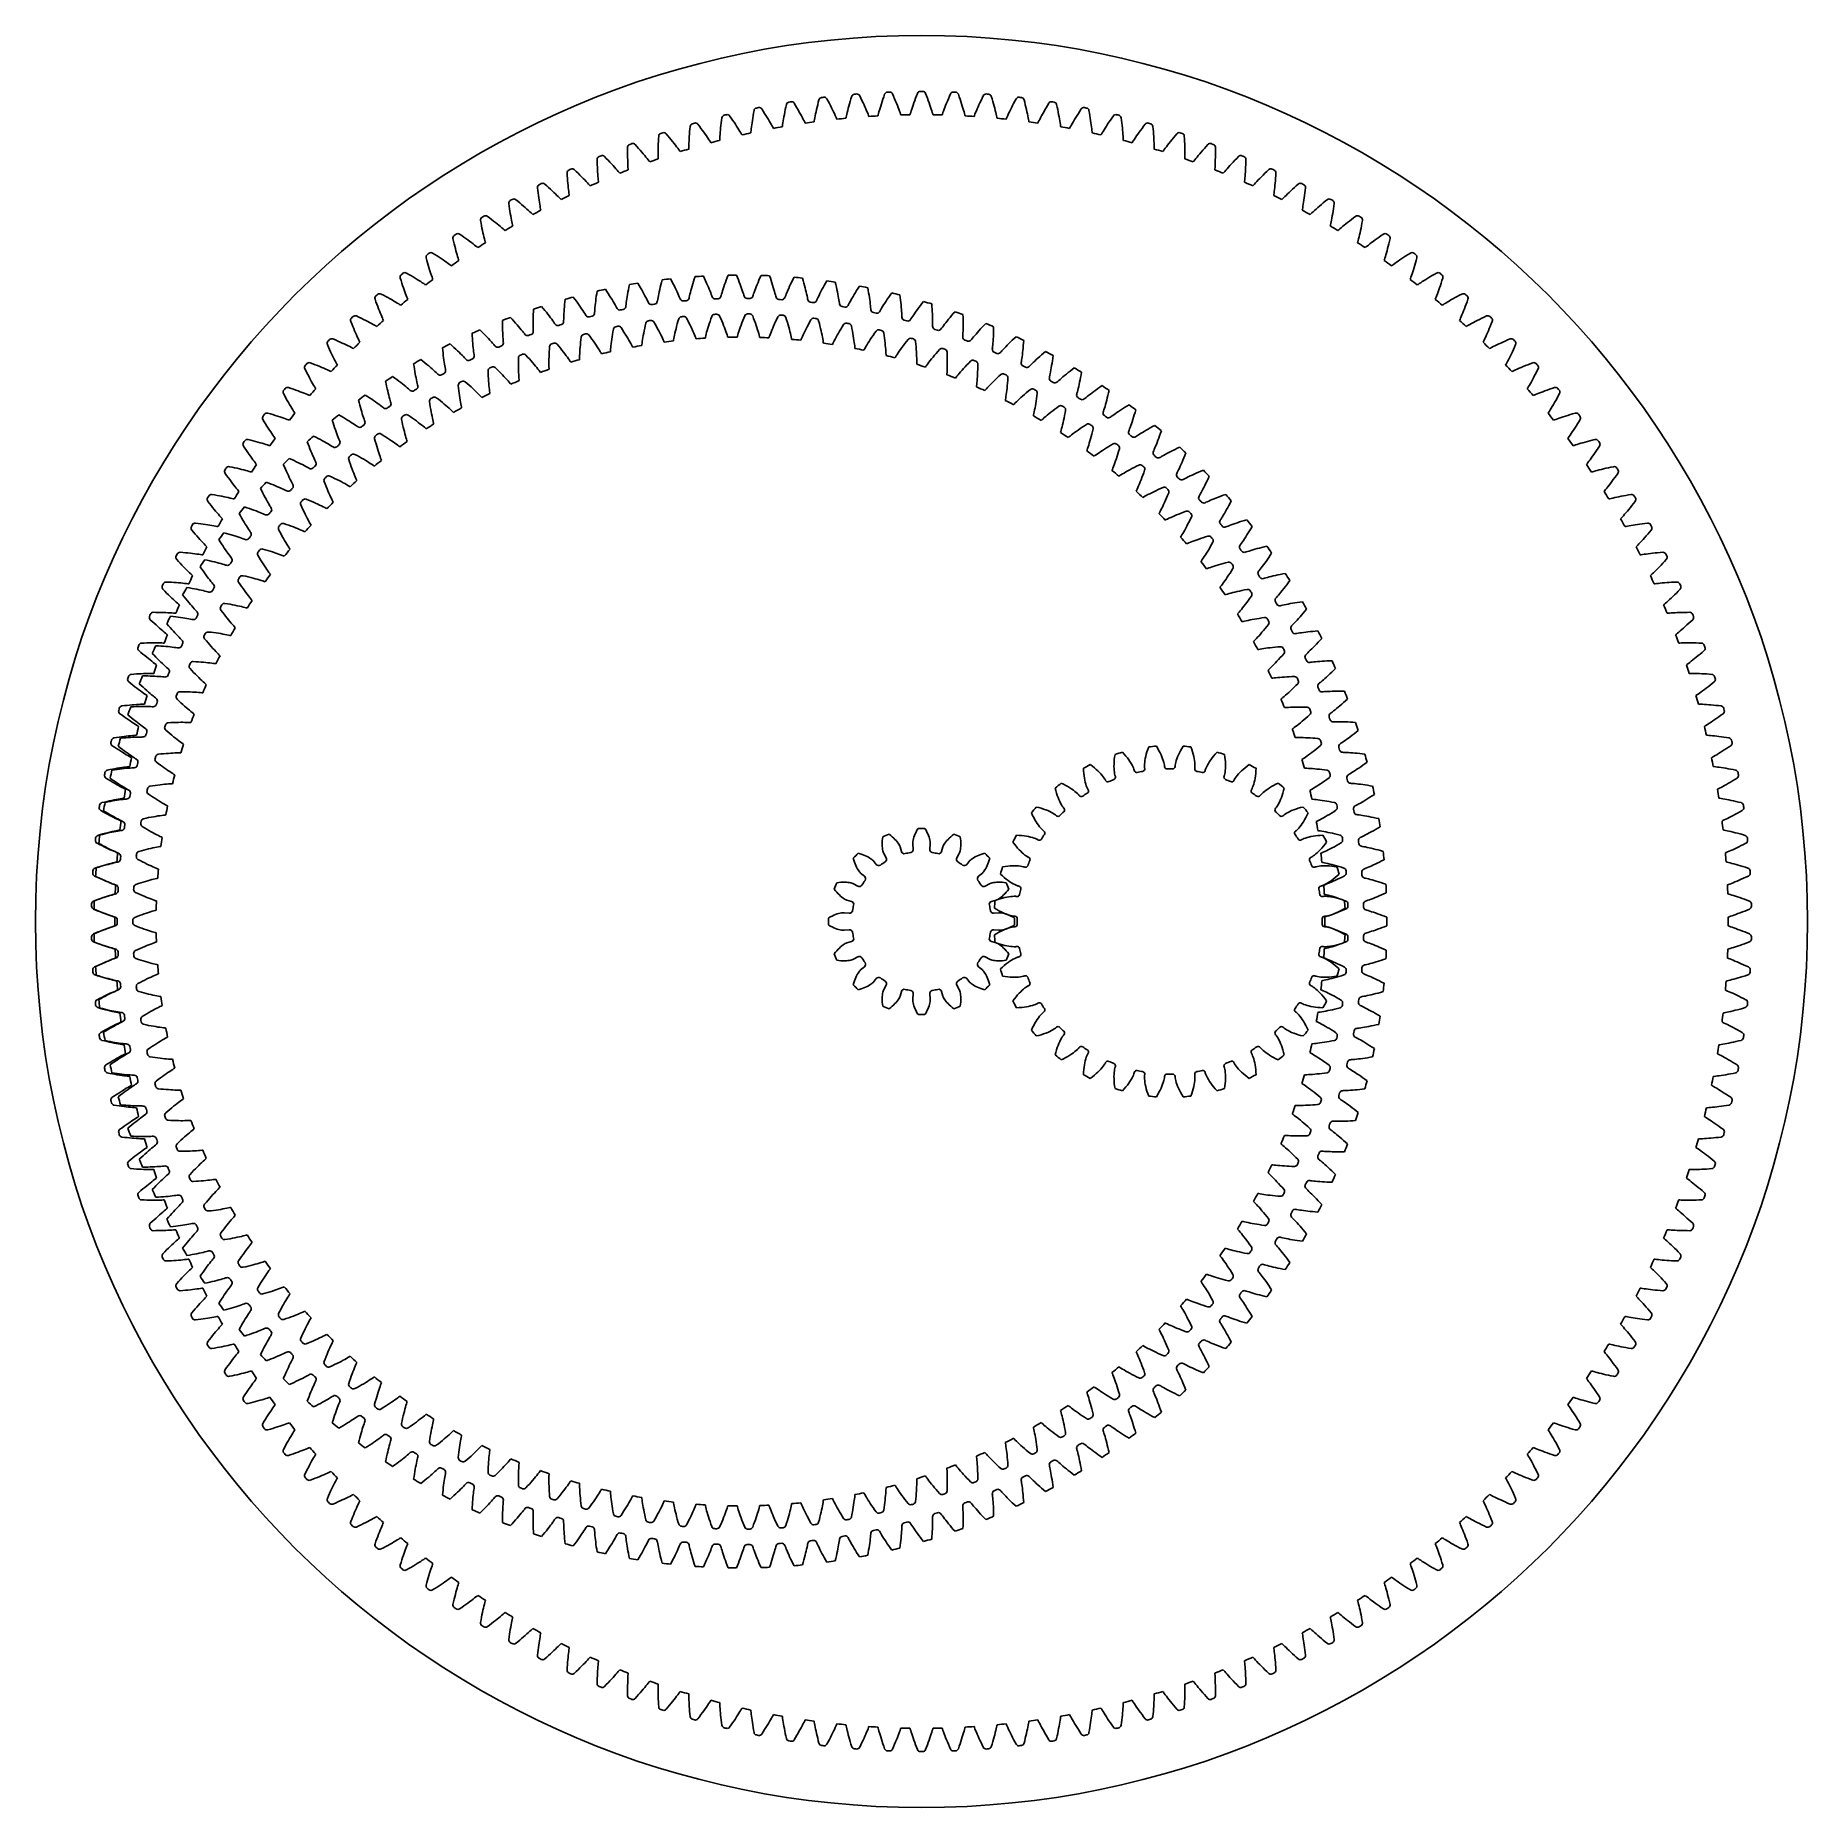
# Model space of a CAD drawing. Header units: millimetres. Extents: x -128 to 128, y -128 to 128.
import ezdxf

# ---------------------------------------------------------------- set-up
doc = ezdxf.new("R2010")
doc.units = ezdxf.units.MM

msp = doc.modelspace()

# ---------------------------------------------------------------- linework, layer by layer
at = {"layer": 'fixed_ring'}
for p, q in [((-19.593261, 118.486527), (-19.675337, 118.107225)), ((-18.255508, 118.334998), (-18.45211, 118.669594)), ((-18.067074, 118.00978), (-18.255508, 118.334998)), ((-15.056064, 118.431593), (-15.141591, 118.079352)), ((-14.96425, 118.796072), (-15.056064, 118.431593)), ((-14.867159, 119.171811), (-14.96425, 118.796072)), ((-13.536488, 118.967218), (-13.719632, 119.309365)), ((-13.361132, 118.634765), (-13.536488, 118.967218)), ((-13.194779, 118.312717), (-13.361132, 118.634765)), ((-13.037624, 118.002076), (-13.194779, 118.312717)), ((-10.527895, 118.252413), (-10.613802, 117.931109)), ((-10.435196, 118.587976), (-10.527895, 118.252413)), ((-10.335733, 118.936537), (-10.435196, 118.587976)), ((-10.229501, 119.297078), (-10.335733, 118.936537)), ((-10.117549, 119.66866), (-10.229501, 119.297078)), ((-8.796064, 119.411325), (-8.96546, 119.760484)), ((-8.634064, 119.072164), (-8.796064, 119.411325)), ((-8.480646, 118.743757), (-8.634064, 119.072164)), ((-8.335965, 118.427114), (-8.480646, 118.743757)), ((-8.200248, 118.123475), (-8.335965, 118.427114)), ((-5.916881, 118.25984), (-6.007998, 117.957791)), ((-5.818268, 118.577474), (-5.916881, 118.25984)), ((-5.712301, 118.909087), (-5.818268, 118.577474)), ((-5.59906, 119.253418), (-5.712301, 118.909087)), ((-5.478577, 119.60945), (-5.59906, 119.253418)), ((-5.351942, 119.976288), (-5.478577, 119.60945)), ((-4.041732, 119.666619), (-4.197113, 120.022236)), ((-3.893344, 119.321285), (-4.041732, 119.666619)), ((-3.753103, 118.987039), (-3.893344, 119.321285)), ((-3.621125, 118.664894), (-3.753103, 118.987039)), ((-3.497587, 118.356099), (-3.621125, 118.664894)), ((-3.38276, 118.062244), (-3.497587, 118.356099)), ((-1.210604, 118.401578), (-1.313657, 118.10339)), ((-1.099441, 118.715041), (-1.210604, 118.401578)), ((-0.980374, 119.042178), (-1.099441, 118.715041)), ((-0.853533, 119.381735), (-0.980374, 119.042178)), ((-0.718991, 119.732696), (-0.853533, 119.381735)), ((-0.577871, 120.094209), (-0.718991, 119.732696)), ((0.718991, 119.732696), (0.577871, 120.094209)), ((0.853533, 119.381735), (0.718991, 119.732696)), ((0.980374, 119.042178), (0.853533, 119.381735)), ((1.099441, 118.715041), (0.980374, 119.042178)), ((1.210604, 118.401578), (1.099441, 118.715041)), ((1.313657, 118.10339), (1.210604, 118.401578)), ((3.497587, 118.356099), (3.38276, 118.062244)), ((3.621125, 118.664894), (3.497587, 118.356099)), ((3.753103, 118.987039), (3.621125, 118.664894)), ((3.893344, 119.321285), (3.753103, 118.987039)), ((4.041732, 119.666619), (3.893344, 119.321285)), ((4.197113, 120.022236), (4.041732, 119.666619)), ((5.478577, 119.60945), (5.351942, 119.976288)), ((5.59906, 119.253418), (5.478577, 119.60945)), ((5.712301, 118.909087), (5.59906, 119.253418)), ((5.818268, 118.577474), (5.712301, 118.909087)), ((5.916881, 118.25984), (5.818268, 118.577474)), ((6.007998, 117.957791), (5.916881, 118.25984)), ((8.335965, 118.427114), (8.200248, 118.123475)), ((8.480646, 118.743757), (8.335965, 118.427114)), ((8.634064, 119.072164), (8.480646, 118.743757)), ((8.796064, 119.411325), (8.634064, 119.072164)), ((8.96546, 119.760484), (8.796064, 119.411325)), ((10.229501, 119.297078), (10.117549, 119.66866)), ((10.335733, 118.936537), (10.229501, 119.297078)), ((10.435196, 118.587976), (10.335733, 118.936537)), ((10.527895, 118.252413), (10.435196, 118.587976)), ((10.613802, 117.931109), (10.527895, 118.252413)), ((13.194779, 118.312717), (13.037624, 118.002076)), ((13.361132, 118.634765), (13.194779, 118.312717)), ((13.536488, 118.967218), (13.361132, 118.634765)), ((13.719632, 119.309365), (13.536488, 118.967218)), ((14.96425, 118.796072), (14.867159, 119.171811)), ((15.056064, 118.431593), (14.96425, 118.796072)), ((15.141591, 118.079352), (15.056064, 118.431593)), ((18.255508, 118.334998), (18.067074, 118.00978)), ((18.45211, 118.669594), (18.255508, 118.334998)), ((19.675337, 118.107225), (19.593261, 118.486527)), ((-29.044561, 115.797844), (-29.087556, 115.437928)), ((-28.996778, 116.17066), (-29.044561, 115.797844)), ((-28.945098, 116.555284), (-28.996778, 116.17066)), ((-27.599535, 116.510519), (-27.822099, 116.828437)), ((-27.385858, 116.2013), (-27.599535, 116.510519)), ((-27.182357, 115.90134), (-27.385858, 116.2013)), ((-26.989347, 115.611612), (-27.182357, 115.90134)), ((-24.574308, 115.829628), (-24.61643, 115.516959)), ((-24.527252, 116.158872), (-24.574308, 115.829628)), ((-24.47515, 116.503083), (-24.527252, 116.158872)), ((-24.417879, 116.861005), (-24.47515, 116.503083)), ((-24.355313, 117.231626), (-24.417879, 116.861005)), ((-24.288382, 117.613891), (-24.355313, 117.231626)), ((-22.945663, 117.515667), (-23.155411, 117.842182)), ((-22.744448, 117.198197), (-22.945663, 117.515667)), ((-22.553033, 116.890384), (-22.744448, 117.198197)), ((-22.371694, 116.593211), (-22.553033, 116.890384)), ((-22.200803, 116.307883), (-22.371694, 116.593211)), ((-22.04088, 116.035926), (-22.200803, 116.307883)), ((-21.892677, 115.77936), (-22.04088, 116.035926)), ((-21.75735, 115.54103), (-21.892677, 115.77936)), ((-20.096614, 115.841435), (-20.133929, 115.597205)), ((-20.053351, 116.11207), (-20.096614, 115.841435)), ((-20.004417, 116.404295), (-20.053351, 116.11207)), ((-19.949897, 116.715042), (-20.004417, 116.404295)), ((-19.889789, 117.042155), (-19.949897, 116.715042)), ((-19.824043, 117.384022), (-19.889789, 117.042155)), ((-19.752588, 117.739384), (-19.824043, 117.384022)), ((-19.675337, 118.107225), (-19.752588, 117.739384)), ((-17.888048, 117.6946), (-18.067074, 118.00978)), ((-17.718667, 117.390453), (-17.888048, 117.6946)), ((-17.559255, 117.098556), (-17.718667, 117.390453)), ((-17.410271, 116.820456), (-17.559255, 117.098556)), ((-17.272385, 116.558201), (-17.410271, 116.820456)), ((-17.14664, 116.31468), (-17.272385, 116.558201)), ((-17.034802, 116.094377), (-17.14664, 116.31468)), ((-16.940446, 115.905625), (-17.034802, 116.094377)), ((-16.876642, 115.776418), (-16.940446, 115.905625)), ((-15.561126, 116.098854), (-15.58697, 115.957088)), ((-15.522269, 116.306268), (-15.561126, 116.098854)), ((-15.475274, 116.548822), (-15.522269, 116.306268)), ((-15.421285, 116.817523), (-15.475274, 116.548822)), ((-15.360772, 117.107571), (-15.421285, 116.817523)), ((-15.293941, 117.415905), (-15.360772, 117.107571)), ((-15.220875, 117.74037), (-15.293941, 117.415905)), ((-15.141591, 118.079352), (-15.220875, 117.74037)), ((-12.889942, 117.704073), (-13.037624, 118.002076)), ((-12.752132, 117.420269), (-12.889942, 117.704073)), ((-12.624782, 117.15274), (-12.752132, 117.420269)), ((-12.508817, 116.904412), (-12.624782, 117.15274)), ((-12.405827, 116.679837), (-12.508817, 116.904412)), ((-12.319049, 116.487483), (-12.405827, 116.679837)), ((-12.260432, 116.355841), (-12.319049, 116.487483)), ((-10.933138, 116.625722), (-10.964597, 116.485096)), ((-10.886065, 116.831427), (-10.933138, 116.625722)), ((-10.829464, 117.071921), (-10.886065, 116.831427)), ((-10.764836, 117.338263), (-10.829464, 117.071921)), ((-10.692839, 117.625676), (-10.764836, 117.338263)), ((-10.613802, 117.931109), (-10.692839, 117.625676)), ((-8.073829, 117.834417), (-8.200248, 118.123475)), ((-7.957216, 117.562036), (-8.073829, 117.834417)), ((-7.851215, 117.309294), (-7.957216, 117.562036)), ((-7.757235, 117.080802), (-7.851215, 117.309294)), ((-7.678174, 116.88515), (-7.757235, 117.080802)), ((-7.624836, 116.751282), (-7.678174, 116.88515)), ((-6.287862, 116.968181), (-6.324887, 116.828917)), ((-6.232648, 117.171852), (-6.287862, 116.968181)), ((-6.16653, 117.409905), (-6.232648, 117.171852)), ((-6.091365, 117.673467), (-6.16653, 117.409905)), ((-6.007998, 117.957791), (-6.091365, 117.673467)), ((-3.277068, 117.785442), (-3.38276, 118.062244)), ((-3.1812, 117.528686), (-3.277068, 117.785442)), ((-3.096378, 117.296638), (-3.1812, 117.528686)), ((-3.025157, 117.097997), (-3.096378, 117.296638)), ((-2.977184, 116.962115), (-3.025157, 117.097997)), ((-1.632643, 117.125689), (-1.675176, 116.988007)), ((-1.569376, 117.327004), (-1.632643, 117.125689)), ((-1.493846, 117.562241), (-1.569376, 117.327004)), ((-1.408262, 117.822606), (-1.493846, 117.562241)), ((-1.313657, 118.10339), (-1.408262, 117.822606)), ((1.408262, 117.822606), (1.313657, 118.10339)), ((1.493846, 117.562241), (1.408262, 117.822606)), ((1.569376, 117.327004), (1.493846, 117.562241)), ((1.632643, 117.125689), (1.569376, 117.327004)), ((1.675176, 116.988007), (1.632643, 117.125689)), ((3.025157, 117.097997), (2.977184, 116.962115)), ((3.096378, 117.296638), (3.025157, 117.097997)), ((3.1812, 117.528686), (3.096378, 117.296638)), ((3.277068, 117.785442), (3.1812, 117.528686)), ((3.38276, 118.062244), (3.277068, 117.785442)), ((6.091365, 117.673467), (6.007998, 117.957791)), ((6.16653, 117.409905), (6.091365, 117.673467)), ((6.232648, 117.171852), (6.16653, 117.409905)), ((6.287862, 116.968181), (6.232648, 117.171852)), ((6.324887, 116.828917), (6.287862, 116.968181)), ((7.678174, 116.88515), (7.624836, 116.751282)), ((7.757235, 117.080802), (7.678174, 116.88515)), ((7.851215, 117.309294), (7.757235, 117.080802)), ((7.957216, 117.562036), (7.851215, 117.309294)), ((8.073829, 117.834417), (7.957216, 117.562036)), ((8.200248, 118.123475), (8.073829, 117.834417)), ((10.692839, 117.625676), (10.613802, 117.931109)), ((10.764836, 117.338263), (10.692839, 117.625676)), ((10.829464, 117.071921), (10.764836, 117.338263)), ((10.886065, 116.831427), (10.829464, 117.071921)), ((10.933138, 116.625722), (10.886065, 116.831427)), ((10.964597, 116.485096), (10.933138, 116.625722)), ((12.319049, 116.487483), (12.260432, 116.355841)), ((12.405827, 116.679837), (12.319049, 116.487483)), ((12.508817, 116.904412), (12.405827, 116.679837)), ((12.624782, 117.15274), (12.508817, 116.904412)), ((12.752132, 117.420269), (12.624782, 117.15274)), ((12.889942, 117.704073), (12.752132, 117.420269)), ((13.037624, 118.002076), (12.889942, 117.704073)), ((15.220875, 117.74037), (15.141591, 118.079352)), ((15.293941, 117.415905), (15.220875, 117.74037)), ((15.360772, 117.107571), (15.293941, 117.415905)), ((15.421285, 116.817523), (15.360772, 117.107571)), ((15.475274, 116.548822), (15.421285, 116.817523)), ((15.522269, 116.306268), (15.475274, 116.548822)), ((15.561126, 116.098854), (15.522269, 116.306268)), ((15.58697, 115.957088), (15.561126, 116.098854)), ((16.940446, 115.905625), (16.876642, 115.776418)), ((17.034802, 116.094377), (16.940446, 115.905625)), ((17.14664, 116.31468), (17.034802, 116.094377)), ((17.272385, 116.558201), (17.14664, 116.31468)), ((17.410271, 116.820456), (17.272385, 116.558201)), ((17.559255, 117.098556), (17.410271, 116.820456)), ((17.718667, 117.390453), (17.559255, 117.098556)), ((17.888048, 117.6946), (17.718667, 117.390453)), ((18.067074, 118.00978), (17.888048, 117.6946)), ((19.752588, 117.739384), (19.675337, 118.107225)), ((19.824043, 117.384022), (19.752588, 117.739384)), ((19.889789, 117.042155), (19.824043, 117.384022)), ((19.949897, 116.715042), (19.889789, 117.042155)), ((20.004417, 116.404295), (19.949897, 116.715042)), ((20.053351, 116.11207), (20.004417, 116.404295)), ((20.096614, 115.841435), (20.053351, 116.11207)), ((20.133929, 115.597205), (20.096614, 115.841435)), ((21.892677, 115.77936), (21.75735, 115.54103)), ((22.04088, 116.035926), (21.892677, 115.77936)), ((22.200803, 116.307883), (22.04088, 116.035926)), ((22.371694, 116.593211), (22.200803, 116.307883)), ((22.553033, 116.890384), (22.371694, 116.593211)), ((22.744448, 117.198197), (22.553033, 116.890384)), ((22.945663, 117.515667), (22.744448, 117.198197)), ((23.155411, 117.842182), (22.945663, 117.515667)), ((24.355313, 117.231626), (24.288382, 117.613891)), ((24.417879, 116.861005), (24.355313, 117.231626)), ((24.47515, 116.503083), (24.417879, 116.861005)), ((24.527252, 116.158872), (24.47515, 116.503083)), ((24.574308, 115.829628), (24.527252, 116.158872)), ((24.61643, 115.516959), (24.574308, 115.829628)), ((27.182357, 115.90134), (26.989347, 115.611612)), ((27.385858, 116.2013), (27.182357, 115.90134)), ((27.599535, 116.510519), (27.385858, 116.2013)), ((27.822099, 116.828437), (27.599535, 116.510519)), ((28.996778, 116.17066), (28.945098, 116.555284)), ((29.044561, 115.797844), (28.996778, 116.17066)), ((29.087556, 115.437928), (29.044561, 115.797844)), ((-38.152904, 113.124193), (-38.167169, 112.761999)), ((-38.134893, 113.499627), (-38.152904, 113.124193)), ((-38.113935, 113.887141), (-38.134893, 113.499627)), ((-36.769069, 113.949423), (-37.016187, 114.248653)), ((-36.531499, 113.658158), (-36.769069, 113.949423)), ((-36.30481, 113.375315), (-36.531499, 113.658158)), ((-36.089391, 113.101837), (-36.30481, 113.375315)), ((-35.885756, 112.838876), (-36.089391, 113.101837)), ((-33.716456, 113.196012), (-33.730262, 112.90004)), ((-33.699308, 113.511039), (-33.716456, 113.196012)), ((-33.678559, 113.842981), (-33.699308, 113.511039)), ((-33.653969, 114.190243), (-33.678559, 113.842981)), ((-33.625317, 114.551584), (-33.653969, 114.190243)), ((-33.592394, 114.926004), (-33.625317, 114.551584)), ((-33.556046, 115.312379), (-33.592394, 114.926004)), ((-32.209767, 115.321144), (-32.444794, 115.629963)), ((-31.983965, 115.020664), (-32.209767, 115.321144)), ((-31.7687, 114.729033), (-31.983965, 115.020664)), ((-31.564324, 114.447207), (-31.7687, 114.729033)), ((-31.371304, 114.176358), (-31.564324, 114.447207)), ((-31.190279, 113.917966), (-31.371304, 114.176358)), ((-31.022161, 113.673986), (-31.190279, 113.917966)), ((-30.868325, 113.447162), (-31.022161, 113.673986)), ((-30.731063, 113.241735), (-30.868325, 113.447162)), ((-30.614913, 113.065555), (-30.731063, 113.241735)), ((-29.268394, 113.421575), (-29.277182, 113.277741)), ((-29.254499, 113.632139), (-29.268394, 113.421575)), ((-29.236706, 113.878562), (-29.254499, 113.632139)), ((-29.215082, 114.151779), (-29.236706, 113.878562)), ((-29.18952, 114.446968), (-29.215082, 114.151779)), ((-29.159862, 114.761064), (-29.18952, 114.446968)), ((-29.125932, 115.091919), (-29.159862, 114.761064)), ((-29.087556, 115.437928), (-29.125932, 115.091919)), ((-26.807248, 115.333303), (-26.989347, 115.611612)), ((-26.636639, 115.067919), (-26.807248, 115.333303)), ((-26.478353, 114.817448), (-26.636639, 115.067919)), ((-26.333657, 114.584687), (-26.478353, 114.817448)), ((-26.20467, 114.373966), (-26.333657, 114.584687)), ((-26.095616, 114.193307), (-26.20467, 114.373966)), ((-26.021748, 114.069578), (-26.095616, 114.193307)), ((-24.736008, 114.495513), (-24.750507, 114.352142)), ((-24.713753, 114.705358), (-24.736008, 114.495513)), ((-24.686177, 114.950879), (-24.713753, 114.705358)), ((-24.653708, 115.22302), (-24.686177, 114.950879)), ((-24.61643, 115.516959), (-24.653708, 115.22302)), ((-21.636843, 115.325348), (-21.75735, 115.54103)), ((-21.535057, 115.140496), (-21.636843, 115.325348)), ((-21.466166, 115.013928), (-21.535057, 115.140496)), ((-20.164509, 115.38841), (-20.184696, 115.245729)), ((-20.133929, 115.597205), (-20.164509, 115.38841)), ((20.164509, 115.38841), (20.133929, 115.597205)), ((20.184696, 115.245729), (20.164509, 115.38841)), ((21.535057, 115.140496), (21.466166, 115.013928)), ((21.636843, 115.325348), (21.535057, 115.140496)), ((21.75735, 115.54103), (21.636843, 115.325348)), ((24.653708, 115.22302), (24.61643, 115.516959)), ((24.686177, 114.950879), (24.653708, 115.22302)), ((24.713753, 114.705358), (24.686177, 114.950879)), ((24.736008, 114.495513), (24.713753, 114.705358)), ((24.750507, 114.352142), (24.736008, 114.495513)), ((26.095616, 114.193307), (26.021748, 114.069578)), ((26.20467, 114.373966), (26.095616, 114.193307)), ((26.333657, 114.584687), (26.20467, 114.373966)), ((26.478353, 114.817448), (26.333657, 114.584687)), ((26.636639, 115.067919), (26.478353, 114.817448)), ((26.807248, 115.333303), (26.636639, 115.067919)), ((26.989347, 115.611612), (26.807248, 115.333303)), ((29.125932, 115.091919), (29.087556, 115.437928)), ((29.159862, 114.761064), (29.125932, 115.091919)), ((29.18952, 114.446968), (29.159862, 114.761064)), ((29.215082, 114.151779), (29.18952, 114.446968)), ((29.236706, 113.878562), (29.215082, 114.151779)), ((29.254499, 113.632139), (29.236706, 113.878562)), ((29.268394, 113.421575), (29.254499, 113.632139)), ((29.277182, 113.277741), (29.268394, 113.421575)), ((30.731063, 113.241735), (30.614913, 113.065555)), ((30.868325, 113.447162), (30.731063, 113.241735)), ((31.022161, 113.673986), (30.868325, 113.447162)), ((31.190279, 113.917966), (31.022161, 113.673986)), ((31.371304, 114.176358), (31.190279, 113.917966)), ((31.564324, 114.447207), (31.371304, 114.176358)), ((31.7687, 114.729033), (31.564324, 114.447207)), ((31.983965, 115.020664), (31.7687, 114.729033)), ((32.209767, 115.321144), (31.983965, 115.020664)), ((32.444794, 115.629963), (32.209767, 115.321144)), ((33.592394, 114.926004), (33.556046, 115.312379)), ((33.625317, 114.551584), (33.592394, 114.926004)), ((33.653969, 114.190243), (33.625317, 114.551584)), ((33.678559, 113.842981), (33.653969, 114.190243)), ((33.699308, 113.511039), (33.678559, 113.842981)), ((33.716456, 113.196012), (33.699308, 113.511039)), ((33.730262, 112.90004), (33.716456, 113.196012)), ((36.089391, 113.101837), (35.885756, 112.838876)), ((36.30481, 113.375315), (36.089391, 113.101837)), ((36.531499, 113.658158), (36.30481, 113.375315)), ((36.769069, 113.949423), (36.531499, 113.658158)), ((37.016187, 114.248653), (36.769069, 113.949423)), ((38.134893, 113.499627), (38.113935, 113.887141)), ((38.152904, 113.124193), (38.134893, 113.499627)), ((38.167169, 112.761999), (38.152904, 113.124193)), ((-45.706137, 110.667902), (-45.976248, 110.946553)), ((-45.446177, 110.396432), (-45.706137, 110.667902)), ((-42.617093, 111.893783), (-42.620164, 111.517931)), ((-42.620164, 111.517931), (-42.620018, 111.155456)), ((-42.620018, 111.155456), (-42.616939, 110.807338)), ((-42.611558, 112.281824), (-42.617093, 111.893783)), ((-42.616939, 110.807338), (-42.61125, 110.474797)), ((-41.270231, 112.397524), (-41.529051, 112.686694)), ((-41.02127, 112.115934), (-41.270231, 112.397524)), ((-40.783515, 111.842327), (-41.02127, 112.115934)), ((-40.557394, 111.57763), (-40.783515, 111.842327)), ((-40.343465, 111.322972), (-40.557394, 111.57763)), ((-40.142483, 111.07978), (-40.343465, 111.322972)), ((-39.955512, 110.849929), (-40.142483, 111.07978)), ((-39.784142, 110.636043), (-39.955512, 110.849929)), ((-39.630992, 110.442172), (-39.784142, 110.636043)), ((-38.190078, 111.76607), (-38.192107, 111.469783)), ((-38.192107, 111.469783), (-38.191955, 111.195713)), ((-38.191955, 111.195713), (-38.190114, 110.948655)), ((-38.190114, 110.948655), (-38.187235, 110.737652)), ((-38.185468, 112.08153), (-38.190078, 111.76607)), ((-38.187235, 110.737652), (-38.184567, 110.593575)), ((-38.177933, 112.414034), (-38.185468, 112.08153)), ((-38.167169, 112.761999), (-38.177933, 112.414034)), ((-35.694601, 112.587885), (-35.885756, 112.838876)), ((-35.516916, 112.350782), (-35.694601, 112.587885)), ((-35.354185, 112.130253), (-35.516916, 112.350782)), ((-35.208864, 111.930446), (-35.354185, 112.130253)), ((-35.085801, 111.759023), (-35.208864, 111.930446)), ((-35.002336, 111.641554), (-35.085801, 111.759023)), ((-33.754501, 112.168294), (-33.757563, 112.024225)), ((-33.748989, 112.379244), (-33.754501, 112.168294)), ((-33.741007, 112.62618), (-33.748989, 112.379244)), ((-33.730262, 112.90004), (-33.741007, 112.62618)), ((-30.536184, 112.94486), (-30.614913, 113.065555)), ((30.614913, 113.065555), (30.536184, 112.94486)), ((33.741007, 112.62618), (33.730262, 112.90004)), ((33.748989, 112.379244), (33.741007, 112.62618)), ((33.754501, 112.168294), (33.748989, 112.379244)), ((33.757563, 112.024225), (33.754501, 112.168294)), ((35.085801, 111.759023), (35.002336, 111.641554)), ((35.208864, 111.930446), (35.085801, 111.759023)), ((35.354185, 112.130253), (35.208864, 111.930446)), ((35.516916, 112.350782), (35.354185, 112.130253)), ((35.694601, 112.587885), (35.516916, 112.350782)), ((35.885756, 112.838876), (35.694601, 112.587885)), ((38.177933, 112.414034), (38.167169, 112.761999)), ((38.185468, 112.08153), (38.177933, 112.414034)), ((38.184567, 110.593575), (38.187235, 110.737652)), ((38.190078, 111.76607), (38.185468, 112.08153)), ((38.187235, 110.737652), (38.190114, 110.948655)), ((38.192107, 111.469783), (38.190078, 111.76607)), ((38.190114, 110.948655), (38.191955, 111.195713)), ((38.191955, 111.195713), (38.192107, 111.469783)), ((39.784142, 110.636043), (39.630992, 110.442172)), ((39.955512, 110.849929), (39.784142, 110.636043)), ((40.142483, 111.07978), (39.955512, 110.849929)), ((40.343465, 111.322972), (40.142483, 111.07978)), ((40.557394, 111.57763), (40.343465, 111.322972)), ((40.783515, 111.842327), (40.557394, 111.57763)), ((41.02127, 112.115934), (40.783515, 111.842327)), ((41.270231, 112.397524), (41.02127, 112.115934)), ((41.529051, 112.686694), (41.270231, 112.397524)), ((42.61125, 110.474797), (42.616939, 110.807338)), ((42.617093, 111.893783), (42.611558, 112.281824)), ((42.616939, 110.807338), (42.620018, 111.155456)), ((42.620164, 111.517931), (42.617093, 111.893783)), ((42.620018, 111.155456), (42.620164, 111.517931)), ((45.706137, 110.667902), (45.446177, 110.396432)), ((45.976248, 110.946553), (45.706137, 110.667902)), ((-51.397665, 108.541388), (-51.372354, 108.154134)), ((-51.372354, 108.154134), (-51.345553, 107.779225)), ((-50.069771, 108.763291), (-50.350747, 109.030983)), ((-49.799224, 108.502371), (-50.069771, 108.763291)), ((-49.540483, 108.248519), (-49.799224, 108.502371)), ((-49.294046, 108.002623), (-49.540483, 108.248519)), ((-49.060561, 107.765768), (-49.294046, 108.002623)), ((-47.041803, 110.498967), (-47.031907, 110.111013)), ((-47.031907, 110.111013), (-47.020033, 109.735335)), ((-47.020033, 109.735335), (-47.005476, 109.373153)), ((-47.005476, 109.373153), (-46.98856, 109.025432)), ((-46.98856, 109.025432), (-46.969654, 108.69338)), ((-46.969654, 108.69338), (-46.949186, 108.378552)), ((-46.949186, 108.378552), (-46.927668, 108.08304)), ((-46.927668, 108.08304), (-46.905742, 107.809848)), ((-45.197732, 110.132494), (-45.446177, 110.396432)), ((-44.961267, 109.876996), (-45.197732, 110.132494)), ((-44.737383, 109.631045), (-44.961267, 109.876996)), ((-44.526891, 109.396035), (-44.737383, 109.631045)), ((-44.33093, 109.173799), (-44.526891, 109.396035)), ((-44.151192, 108.966895), (-44.33093, 109.173799)), ((-43.990456, 108.779266), (-44.151192, 108.966895)), ((-43.854162, 108.618162), (-43.990456, 108.779266)), ((-43.761628, 108.507695), (-43.854162, 108.618162)), ((-42.61125, 110.474797), (-42.603314, 110.159403)), ((-42.603314, 110.159403), (-42.593562, 109.86327)), ((-42.593562, 109.86327), (-42.582515, 109.589422)), ((-42.582515, 109.589422), (-42.570852, 109.342633)), ((-42.570852, 109.342633), (-42.559588, 109.131911)), ((-42.559588, 109.131911), (-42.551194, 108.988054)), ((-39.501211, 110.275776), (-39.630992, 110.442172)), ((-39.413142, 110.161719), (-39.501211, 110.275776)), ((39.501211, 110.275776), (39.413142, 110.161719)), ((39.630992, 110.442172), (39.501211, 110.275776)), ((42.551194, 108.988054), (42.559588, 109.131911)), ((42.559588, 109.131911), (42.570852, 109.342633)), ((42.570852, 109.342633), (42.582515, 109.589422)), ((42.582515, 109.589422), (42.593562, 109.86327)), ((42.593562, 109.86327), (42.603314, 110.159403)), ((42.603314, 110.159403), (42.61125, 110.474797)), ((43.854162, 108.618162), (43.761628, 108.507695)), ((43.990456, 108.779266), (43.854162, 108.618162)), ((44.151192, 108.966895), (43.990456, 108.779266)), ((44.33093, 109.173799), (44.151192, 108.966895)), ((44.526891, 109.396035), (44.33093, 109.173799)), ((44.737383, 109.631045), (44.526891, 109.396035)), ((44.961267, 109.876996), (44.737383, 109.631045)), ((45.197732, 110.132494), (44.961267, 109.876996)), ((45.446177, 110.396432), (45.197732, 110.132494)), ((46.905742, 107.809848), (46.927668, 108.08304)), ((46.927668, 108.08304), (46.949186, 108.378552)), ((46.949186, 108.378552), (46.969654, 108.69338)), ((46.969654, 108.69338), (46.98856, 109.025432)), ((46.98856, 109.025432), (47.005476, 109.373153)), ((47.005476, 109.373153), (47.020033, 109.735335)), ((47.020033, 109.735335), (47.031907, 110.111013)), ((47.031907, 110.111013), (47.041803, 110.498967)), ((49.294046, 108.002623), (49.060561, 107.765768)), ((49.540483, 108.248519), (49.294046, 108.002623)), ((49.799224, 108.502371), (49.540483, 108.248519)), ((50.069771, 108.763291), (49.799224, 108.502371)), ((50.350747, 109.030983), (50.069771, 108.763291)), ((51.345553, 107.779225), (51.372354, 108.154134)), ((51.372354, 108.154134), (51.397665, 108.541388)), ((-55.672258, 106.412183), (-55.63157, 106.026241)), ((-55.63157, 106.026241), (-55.589886, 105.652694)), ((-55.589886, 105.652694), (-55.546599, 105.292814)), ((-54.354235, 106.686703), (-54.645632, 106.943012)), ((-54.073529, 106.436745), (-54.354235, 106.686703)), ((-53.8049, 106.19338), (-54.073529, 106.436745)), ((-53.548882, 105.957477), (-53.8049, 106.19338)), ((-53.306165, 105.730091), (-53.548882, 105.957477)), ((-53.077668, 105.512548), (-53.306165, 105.730091)), ((-52.864669, 105.306583), (-53.077668, 105.512548)), ((-51.345553, 107.779225), (-51.316609, 107.417908)), ((-51.316609, 107.417908), (-51.285882, 107.071135)), ((-51.285882, 107.071135), (-51.25379, 106.740097)), ((-51.25379, 106.740097), (-51.220821, 106.426331)), ((-51.220821, 106.426331), (-51.187572, 106.131909)), ((-51.187572, 106.131909), (-51.154802, 105.859804)), ((-51.154802, 105.859804), (-51.123569, 105.614722)), ((-51.123569, 105.614722), (-51.095598, 105.405561)), ((-51.095598, 105.405561), (-51.075802, 105.262826)), ((-48.840893, 107.539312), (-49.060561, 107.765768)), ((-48.636251, 107.325042), (-48.840893, 107.539312)), ((-48.44843, 107.125448), (-48.636251, 107.325042)), ((-48.280361, 106.944357), (-48.44843, 107.125448)), ((-48.13777, 106.788799), (-48.280361, 106.944357)), ((-48.040918, 106.682099), (-48.13777, 106.788799)), ((-46.905742, 107.809848), (-46.884278, 107.563717)), ((-46.884278, 107.563717), (-46.864644, 107.35361)), ((-46.864644, 107.35361), (-46.850538, 107.210201)), ((46.850538, 107.210201), (46.864644, 107.35361)), ((46.864644, 107.35361), (46.884278, 107.563717)), ((46.884278, 107.563717), (46.905742, 107.809848)), ((48.13777, 106.788799), (48.040918, 106.682099)), ((48.280361, 106.944357), (48.13777, 106.788799)), ((48.44843, 107.125448), (48.280361, 106.944357)), ((48.636251, 107.325042), (48.44843, 107.125448)), ((48.840893, 107.539312), (48.636251, 107.325042)), ((49.060561, 107.765768), (48.840893, 107.539312)), ((51.075802, 105.262826), (51.095598, 105.405561)), ((51.095598, 105.405561), (51.123569, 105.614722)), ((51.123569, 105.614722), (51.154802, 105.859804)), ((51.154802, 105.859804), (51.187572, 106.131909)), ((51.187572, 106.131909), (51.220821, 106.426331)), ((51.220821, 106.426331), (51.25379, 106.740097)), ((51.25379, 106.740097), (51.285882, 107.071135)), ((51.285882, 107.071135), (51.316609, 107.417908)), ((51.316609, 107.417908), (51.345553, 107.779225)), ((53.077668, 105.512548), (52.864669, 105.306583)), ((53.306165, 105.730091), (53.077668, 105.512548)), ((53.548882, 105.957477), (53.306165, 105.730091)), ((53.8049, 106.19338), (53.548882, 105.957477)), ((54.073529, 106.436745), (53.8049, 106.19338)), ((54.354235, 106.686703), (54.073529, 106.436745)), ((54.645632, 106.943012), (54.354235, 106.686703)), ((55.546599, 105.292814), (55.589886, 105.652694)), ((55.589886, 105.652694), (55.63157, 106.026241)), ((55.63157, 106.026241), (55.672258, 106.412183)), ((-59.858821, 104.114718), (-59.802821, 103.730699)), ((-59.802821, 103.730699), (-59.746319, 103.359105)), ((-59.746319, 103.359105), (-59.688759, 103.00123)), ((-59.688759, 103.00123), (-59.630579, 102.657994)), ((-58.552754, 104.441421), (-58.85411, 104.685943)), ((-58.262332, 104.202821), (-58.552754, 104.441421)), ((-57.984241, 103.970328), (-58.262332, 104.202821)), ((-57.719047, 103.744789), (-57.984241, 103.970328)), ((-57.467481, 103.527233), (-57.719047, 103.744789)), ((-57.230516, 103.318946), (-57.467481, 103.527233)), ((-57.009497, 103.121612), (-57.230516, 103.318946)), ((-56.806411, 102.937572), (-57.009497, 103.121612)), ((-56.624486, 102.770406), (-56.806411, 102.937572)), ((-55.546599, 105.292814), (-55.50211, 104.947536)), ((-55.50211, 104.947536), (-55.456883, 104.618036)), ((-55.456883, 104.618036), (-55.411466, 104.305829)), ((-55.411466, 104.305829), (-55.366538, 104.012961)), ((-55.366538, 104.012961), (-55.322976, 103.742375)), ((-55.322976, 103.742375), (-55.282024, 103.498727)), ((-55.282024, 103.498727), (-55.24576, 103.290845)), ((-55.24576, 103.290845), (-55.220304, 103.149009)), ((-52.669061, 105.114614), (-52.864669, 105.306583)), ((-52.493925, 104.940348), (-52.669061, 105.114614)), ((-52.345263, 104.790582), (-52.493925, 104.940348)), ((-52.244245, 104.687816), (-52.345263, 104.790582)), ((52.345263, 104.790582), (52.244245, 104.687816)), ((52.493925, 104.940348), (52.345263, 104.790582)), ((52.669061, 105.114614), (52.493925, 104.940348)), ((52.864669, 105.306583), (52.669061, 105.114614)), ((55.220304, 103.149009), (55.24576, 103.290845)), ((55.24576, 103.290845), (55.282024, 103.498727)), ((55.282024, 103.498727), (55.322976, 103.742375)), ((55.322976, 103.742375), (55.366538, 104.012961)), ((55.366538, 104.012961), (55.411466, 104.305829)), ((55.411466, 104.305829), (55.456883, 104.618036)), ((55.456883, 104.618036), (55.50211, 104.947536)), ((55.50211, 104.947536), (55.546599, 105.292814)), ((56.806411, 102.937572), (56.624486, 102.770406)), ((57.009497, 103.121612), (56.806411, 102.937572)), ((57.230516, 103.318946), (57.009497, 103.121612)), ((57.467481, 103.527233), (57.230516, 103.318946)), ((57.719047, 103.744789), (57.467481, 103.527233)), ((57.984241, 103.970328), (57.719047, 103.744789)), ((58.262332, 104.202821), (57.984241, 103.970328)), ((58.552754, 104.441421), (58.262332, 104.202821)), ((58.85411, 104.685943), (58.552754, 104.441421)), ((59.630579, 102.657994), (59.688759, 103.00123)), ((59.688759, 103.00123), (59.746319, 103.359105)), ((59.746319, 103.359105), (59.802821, 103.730699)), ((59.802821, 103.730699), (59.858821, 104.114718)), ((-63.950734, 101.652627), (-63.879512, 101.271138)), ((-63.879512, 101.271138), (-63.808281, 100.902084)), ((-63.808281, 100.902084), (-63.736539, 100.546779)), ((-63.736539, 100.546779), (-63.664759, 100.206128)), ((-62.658689, 102.030996), (-62.969528, 102.263344)), ((-62.359011, 101.80413), (-62.658689, 102.030996)), ((-62.071896, 101.582877), (-62.359011, 101.80413)), ((-61.797945, 101.36806), (-62.071896, 101.582877)), ((-61.537929, 101.160677), (-61.797945, 101.36806)), ((-61.29287, 100.961976), (-61.537929, 101.160677)), ((-61.064181, 100.773585), (-61.29287, 100.961976)), ((-60.853939, 100.597764), (-61.064181, 100.773585)), ((-60.665512, 100.437963), (-60.853939, 100.597764)), ((-60.50542, 100.300482), (-60.665512, 100.437963)), ((-60.396557, 100.206067), (-60.50542, 100.300482)), ((-59.630579, 102.657994), (-59.572287, 102.330553)), ((-59.572287, 102.330553), (-59.514494, 102.020398)), ((-59.514494, 102.020398), (-59.457958, 101.729548)), ((-59.457958, 101.729548), (-59.403673, 101.460907)), ((-59.403673, 101.460907), (-59.353067, 101.21908)), ((-59.353067, 101.21908), (-59.308567, 101.012804)), ((-59.308567, 101.012804), (-59.277492, 100.872092)), ((-56.469987, 102.626669), (-56.624486, 102.770406)), ((-56.364963, 102.528001), (-56.469987, 102.626669)), ((56.469987, 102.626669), (56.364963, 102.528001)), ((56.624486, 102.770406), (56.469987, 102.626669)), ((59.277492, 100.872092), (59.308567, 101.012804)), ((59.308567, 101.012804), (59.353067, 101.21908)), ((59.353067, 101.21908), (59.403673, 101.460907)), ((59.403673, 101.460907), (59.457958, 101.729548)), ((59.457958, 101.729548), (59.514494, 102.020398)), ((59.514494, 102.020398), (59.572287, 102.330553)), ((59.572287, 102.330553), (59.630579, 102.657994)), ((60.50542, 100.300482), (60.396557, 100.206067)), ((60.665512, 100.437963), (60.50542, 100.300482)), ((60.853939, 100.597764), (60.665512, 100.437963)), ((61.064181, 100.773585), (60.853939, 100.597764)), ((61.29287, 100.961976), (61.064181, 100.773585)), ((61.537929, 101.160677), (61.29287, 100.961976)), ((61.797945, 101.36806), (61.537929, 101.160677)), ((62.071896, 101.582877), (61.797945, 101.36806)), ((62.359011, 101.80413), (62.071896, 101.582877)), ((62.658689, 102.030996), (62.359011, 101.80413)), ((62.969528, 102.263344), (62.658689, 102.030996)), ((63.664759, 100.206128), (63.736539, 100.546779)), ((63.736539, 100.546779), (63.808281, 100.902084)), ((63.808281, 100.902084), (63.879512, 101.271138)), ((63.879512, 101.271138), (63.950734, 101.652627)), ((-67.941529, 99.029802), (-67.855196, 98.651446)), ((-67.855196, 98.651446), (-67.76935, 98.285515)), ((-67.76935, 98.285515), (-67.683538, 97.933344)), ((-67.683538, 97.933344), (-67.598272, 97.595816)), ((-66.665548, 99.459239), (-66.985378, 99.679045)), ((-66.357087, 99.244467), (-66.665548, 99.459239)), ((-66.061403, 99.034803), (-66.357087, 99.244467)), ((-65.779128, 98.831048), (-66.061403, 99.034803)), ((-65.511073, 98.634166), (-65.779128, 98.831048)), ((-65.258308, 98.445364), (-65.511073, 98.634166)), ((-65.02231, 98.266214), (-65.258308, 98.445364)), ((-64.805244, 98.09889), (-65.02231, 98.266214)), ((-64.610613, 97.946707), (-64.805244, 98.09889)), ((-64.445182, 97.815699), (-64.610613, 97.946707)), ((-64.332651, 97.725687), (-64.445182, 97.815699)), ((-63.664759, 100.206128), (-63.593495, 99.881263)), ((-63.593495, 99.881263), (-63.523417, 99.573651)), ((-63.523417, 99.573651), (-63.455362, 99.285279)), ((-63.455362, 99.285279), (-63.39044, 99.019008)), ((-63.39044, 99.019008), (-63.33026, 98.779385)), ((-63.33026, 98.779385), (-63.277594, 98.575041)), ((-63.277594, 98.575041), (-63.24095, 98.435676)), ((63.24095, 98.435676), (63.277594, 98.575041)), ((63.277594, 98.575041), (63.33026, 98.779385)), ((63.33026, 98.779385), (63.39044, 99.019008)), ((63.39044, 99.019008), (63.455362, 99.285279)), ((63.455362, 99.285279), (63.523417, 99.573651)), ((63.523417, 99.573651), (63.593495, 99.881263)), ((63.593495, 99.881263), (63.664759, 100.206128)), ((64.445182, 97.815699), (64.332651, 97.725687)), ((64.610613, 97.946707), (64.445182, 97.815699)), ((64.805244, 98.09889), (64.610613, 97.946707)), ((65.02231, 98.266214), (64.805244, 98.09889)), ((65.258308, 98.445364), (65.02231, 98.266214)), ((65.511073, 98.634166), (65.258308, 98.445364)), ((65.779128, 98.831048), (65.511073, 98.634166)), ((66.061403, 99.034803), (65.779128, 98.831048)), ((66.357087, 99.244467), (66.061403, 99.034803)), ((66.665548, 99.459239), (66.357087, 99.244467)), ((66.985378, 99.679045), (66.665548, 99.459239)), ((67.598272, 97.595816), (67.683538, 97.933344)), ((67.683538, 97.933344), (67.76935, 98.285515)), ((67.76935, 98.285515), (67.855196, 98.651446)), ((67.855196, 98.651446), (67.941529, 99.029802)), ((-71.824894, 96.25039), (-71.723588, 95.875765)), ((-71.723588, 95.875765), (-71.62326, 95.513537)), ((-71.62326, 95.513537), (-71.523516, 95.165056)), ((-71.523516, 95.165056), (-71.424898, 94.831185)), ((-70.566995, 96.730216), (-70.895311, 96.937133)), ((-70.250239, 96.527877), (-70.566995, 96.730216)), ((-69.946453, 96.330135), (-70.250239, 96.527877)), ((-69.656301, 96.137763), (-69.946453, 96.330135)), ((-69.380631, 95.951693), (-69.656301, 96.137763)), ((-69.12056, 95.77309), (-69.380631, 95.951693)), ((-68.877625, 95.603464), (-69.12056, 95.77309)), ((-68.654079, 95.444903), (-68.877625, 95.603464)), ((-68.453551, 95.300578), (-68.654079, 95.444903)), ((-68.283043, 95.17625), (-68.453551, 95.300578)), ((-68.167022, 95.090783), (-68.283043, 95.17625)), ((-67.598272, 97.595816), (-67.514149, 97.274041)), ((-67.514149, 97.274041), (-67.431897, 96.969458)), ((-67.431897, 96.969458), (-67.352431, 96.68402)), ((-67.352431, 96.68402), (-67.276974, 96.420541)), ((-67.276974, 96.420541), (-67.207315, 96.1835)), ((-67.207315, 96.1835), (-67.146567, 95.98141)), ((-67.146567, 95.98141), (-67.104411, 95.843613)), ((67.104411, 95.843613), (67.146567, 95.98141)), ((67.146567, 95.98141), (67.207315, 96.1835)), ((67.207315, 96.1835), (67.276974, 96.420541)), ((67.276974, 96.420541), (67.352431, 96.68402)), ((67.352431, 96.68402), (67.431897, 96.969458)), ((67.431897, 96.969458), (67.514149, 97.274041)), ((67.514149, 97.274041), (67.598272, 97.595816)), ((68.283043, 95.17625), (68.167022, 95.090783)), ((68.453551, 95.300578), (68.283043, 95.17625)), ((68.654079, 95.444903), (68.453551, 95.300578)), ((68.877625, 95.603464), (68.654079, 95.444903)), ((69.12056, 95.77309), (68.877625, 95.603464)), ((69.380631, 95.951693), (69.12056, 95.77309)), ((69.656301, 96.137763), (69.380631, 95.951693)), ((69.946453, 96.330135), (69.656301, 96.137763)), ((70.250239, 96.527877), (69.946453, 96.330135)), ((70.566995, 96.730216), (70.250239, 96.527877)), ((70.895311, 96.937133), (70.566995, 96.730216)), ((71.424898, 94.831185), (71.523516, 95.165056)), ((71.523516, 95.165056), (71.62326, 95.513537)), ((71.62326, 95.513537), (71.723588, 95.875765)), ((71.723588, 95.875765), (71.824894, 96.25039)), ((-75.594689, 93.318787), (-75.478569, 92.948486)), ((-75.478569, 92.948486), (-75.36392, 92.590533)), ((-75.36392, 92.590533), (-75.2504, 92.246293)), ((-74.35686, 93.848243), (-74.693144, 94.041944)), ((-74.032311, 93.658657), (-74.35686, 93.848243)), ((-73.720904, 93.473149), (-74.032311, 93.658657)), ((-73.423333, 93.292464), (-73.720904, 93.473149)), ((-73.140483, 93.117501), (-73.423333, 93.292464)), ((-72.873517, 92.949379), (-73.140483, 93.117501)), ((-72.624031, 92.789545), (-72.873517, 92.949379)), ((-72.394357, 92.639997), (-72.624031, 92.789545)), ((-72.188251, 92.503758), (-72.394357, 92.639997)), ((-71.424898, 94.831185), (-71.328049, 94.513009)), ((-71.328049, 94.513009), (-71.233753, 94.211937)), ((-71.233753, 94.211937), (-71.143002, 93.929883)), ((-71.143002, 93.929883), (-71.05713, 93.669612)), ((-71.05713, 93.669612), (-70.978102, 93.435528)), ((-70.978102, 93.435528), (-70.909367, 93.236014)), ((-70.909367, 93.236014), (-70.861766, 93.100001)), ((70.861766, 93.100001), (70.909367, 93.236014)), ((70.909367, 93.236014), (70.978102, 93.435528)), ((70.978102, 93.435528), (71.05713, 93.669612)), ((71.05713, 93.669612), (71.143002, 93.929883)), ((71.143002, 93.929883), (71.233753, 94.211937)), ((71.233753, 94.211937), (71.328049, 94.513009)), ((71.328049, 94.513009), (71.424898, 94.831185)), ((72.394357, 92.639997), (72.188251, 92.503758)), ((72.624031, 92.789545), (72.394357, 92.639997)), ((72.873517, 92.949379), (72.624031, 92.789545)), ((73.140483, 93.117501), (72.873517, 92.949379)), ((73.423333, 93.292464), (73.140483, 93.117501)), ((73.720904, 93.473149), (73.423333, 93.292464)), ((74.032311, 93.658657), (73.720904, 93.473149)), ((74.35686, 93.848243), (74.032311, 93.658657)), ((74.693144, 94.041944), (74.35686, 93.848243)), ((75.2504, 92.246293), (75.36392, 92.590533)), ((75.36392, 92.590533), (75.478569, 92.948486)), ((75.478569, 92.948486), (75.594689, 93.318787)), ((-79.244953, 90.239627), (-79.114203, 89.874236)), ((-78.029153, 90.817877), (-78.372871, 90.998055)), ((-77.697323, 90.641344), (-78.029153, 90.817877)), ((-77.378787, 90.468363), (-77.697323, 90.641344)), ((-77.074268, 90.299651), (-77.378787, 90.468363)), ((-76.784685, 90.136072), (-77.074268, 90.299651)), ((-76.511246, 89.978696), (-76.784685, 90.136072)), ((-76.255603, 89.828907), (-76.511246, 89.978696)), ((-75.2504, 92.246293), (-75.138586, 91.916606)), ((-75.138586, 91.916606), (-75.029164, 91.602532)), ((-75.029164, 91.602532), (-74.922973, 91.305447)), ((-74.922973, 91.305447), (-74.821081, 91.027224)), ((-74.821081, 91.027224), (-74.724929, 90.770573)), ((-74.724929, 90.770573), (-74.636657, 90.539816)), ((-74.636657, 90.539816), (-74.560045, 90.343192)), ((-74.560045, 90.343192), (-74.507074, 90.209179)), ((-72.012934, 92.386308), (-72.188251, 92.503758)), ((-71.893608, 92.305521), (-72.012934, 92.386308)), ((72.012934, 92.386308), (71.893608, 92.305521)), ((72.188251, 92.503758), (72.012934, 92.386308)), ((74.507074, 90.209179), (74.560045, 90.343192)), ((74.560045, 90.343192), (74.636657, 90.539816)), ((74.636657, 90.539816), (74.724929, 90.770573)), ((74.724929, 90.770573), (74.821081, 91.027224)), ((74.821081, 91.027224), (74.922973, 91.305447)), ((74.922973, 91.305447), (75.029164, 91.602532)), ((75.029164, 91.602532), (75.138586, 91.916606)), ((75.138586, 91.916606), (75.2504, 92.246293)), ((76.511246, 89.978696), (76.255603, 89.828907)), ((76.784685, 90.136072), (76.511246, 89.978696)), ((77.074268, 90.299651), (76.784685, 90.136072)), ((77.378787, 90.468363), (77.074268, 90.299651)), ((77.697323, 90.641344), (77.378787, 90.468363)), ((78.029153, 90.817877), (77.697323, 90.641344)), ((78.372871, 90.998055), (78.029153, 90.817877)), ((79.114203, 89.874236), (79.244953, 90.239627)), ((-81.578065, 87.643909), (-81.928675, 87.81028)), ((-81.239479, 87.480708), (-81.578065, 87.643909)), ((-80.914318, 87.320527), (-81.239479, 87.480708)), ((-79.114203, 89.874236), (-78.985414, 89.521124)), ((-78.985414, 89.521124), (-78.858298, 89.181669)), ((-78.858298, 89.181669), (-78.733466, 88.856688)), ((-78.733466, 88.856688), (-78.611644, 88.547212)), ((-78.611644, 88.547212), (-78.493725, 88.254584)), ((-78.493725, 88.254584), (-78.380852, 87.980632)), ((-78.380852, 87.980632), (-78.274573, 87.728007)), ((-78.274573, 87.728007), (-78.177197, 87.500941)), ((-78.177197, 87.500941), (-78.092828, 87.307519)), ((-76.020166, 89.688608), (-76.255603, 89.828907)), ((-75.808805, 89.560671), (-76.020166, 89.688608)), ((-75.628958, 89.450284), (-75.808805, 89.560671)), ((-75.506514, 89.374305), (-75.628958, 89.450284)), ((75.628958, 89.450284), (75.506514, 89.374305)), ((75.808805, 89.560671), (75.628958, 89.450284)), ((76.020166, 89.688608), (75.808805, 89.560671)), ((76.255603, 89.828907), (76.020166, 89.688608)), ((78.092828, 87.307519), (78.177197, 87.500941)), ((78.177197, 87.500941), (78.274573, 87.728007)), ((78.274573, 87.728007), (78.380852, 87.980632)), ((78.380852, 87.980632), (78.493725, 88.254584)), ((78.493725, 88.254584), (78.611644, 88.547212)), ((78.611644, 88.547212), (78.733466, 88.856688)), ((78.733466, 88.856688), (78.858298, 89.181669)), ((78.858298, 89.181669), (78.985414, 89.521124)), ((78.985414, 89.521124), (79.114203, 89.874236)), ((81.239479, 87.480708), (80.914318, 87.320527)), ((81.578065, 87.643909), (81.239479, 87.480708)), ((81.928675, 87.81028), (81.578065, 87.643909)), ((-82.769915, 87.01778), (-82.624742, 86.657876)), ((-82.624742, 86.657876), (-82.482016, 86.310163)), ((-82.482016, 86.310163), (-82.341505, 85.97603)), ((-82.341505, 85.97603), (-82.203851, 85.65627)), ((-82.203851, 85.65627), (-82.069822, 85.351882)), ((-82.069822, 85.351882), (-81.940363, 85.064173)), ((-81.940363, 85.064173), (-81.816687, 84.794925)), ((-80.603332, 87.164055), (-80.914318, 87.320527)), ((-80.307475, 87.012118), (-80.603332, 87.164055)), ((-80.027996, 86.865738), (-80.307475, 87.012118)), ((-79.7666, 86.726231), (-80.027996, 86.865738)), ((-79.52577, 86.595403), (-79.7666, 86.726231)), ((-79.309491, 86.47597), (-79.52577, 86.595403)), ((-79.125397, 86.37282), (-79.309491, 86.47597)), ((-79.000029, 86.301769), (-79.125397, 86.37282)), ((-78.092828, 87.307519), (-78.034571, 87.175718)), ((78.034571, 87.175718), (78.092828, 87.307519)), ((79.125397, 86.37282), (79.000029, 86.301769)), ((79.309491, 86.47597), (79.125397, 86.37282)), ((79.52577, 86.595403), (79.309491, 86.47597)), ((79.7666, 86.726231), (79.52577, 86.595403)), ((80.027996, 86.865738), (79.7666, 86.726231)), ((80.307475, 87.012118), (80.027996, 86.865738)), ((80.603332, 87.164055), (80.307475, 87.012118)), ((80.914318, 87.320527), (80.603332, 87.164055)), ((81.816687, 84.794925), (81.940363, 85.064173)), ((81.940363, 85.064173), (82.069822, 85.351882)), ((82.069822, 85.351882), (82.203851, 85.65627)), ((82.203851, 85.65627), (82.341505, 85.97603)), ((82.341505, 85.97603), (82.482016, 86.310163)), ((82.482016, 86.310163), (82.624742, 86.657876)), ((82.624742, 86.657876), (82.769915, 87.01778)), ((-86.164001, 83.65834), (-86.004634, 83.304492)), ((-86.004634, 83.304492), (-85.848197, 82.962729)), ((-85.848197, 82.962729), (-85.694513, 82.634446)), ((-85.694513, 82.634446), (-85.544255, 82.320411)), ((-85.544255, 82.320411), (-85.39823, 82.021592)), ((-84.997986, 84.331357), (-85.354932, 84.483658)), ((-84.653179, 84.181747), (-84.997986, 84.331357)), ((-84.321906, 84.03462), (-84.653179, 84.181747)), ((-84.004946, 83.890636), (-84.321906, 84.03462)), ((-83.703283, 83.750581), (-84.004946, 83.890636)), ((-83.418204, 83.615427), (-83.703283, 83.750581)), ((-83.151469, 83.486423), (-83.418204, 83.615427)), ((-82.905629, 83.365273), (-83.151469, 83.486423)), ((-82.684772, 83.254533), (-82.905629, 83.365273)), ((-82.496723, 83.158783), (-82.684772, 83.254533)), ((-82.368629, 83.092773), (-82.496723, 83.158783)), ((-81.816687, 84.794925), (-81.700449, 84.546725)), ((-81.700449, 84.546725), (-81.594122, 84.32371)), ((-81.594122, 84.32371), (-81.50213, 84.133794)), ((-81.50213, 84.133794), (-81.438679, 84.004414)), ((81.438679, 84.004414), (81.50213, 84.133794)), ((81.50213, 84.133794), (81.594122, 84.32371)), ((81.594122, 84.32371), (81.700449, 84.546725)), ((81.700449, 84.546725), (81.816687, 84.794925)), ((82.496723, 83.158783), (82.368629, 83.092773)), ((82.684772, 83.254533), (82.496723, 83.158783)), ((82.905629, 83.365273), (82.684772, 83.254533)), ((83.151469, 83.486423), (82.905629, 83.365273)), ((83.418204, 83.615427), (83.151469, 83.486423)), ((83.703283, 83.750581), (83.418204, 83.615427)), ((84.004946, 83.890636), (83.703283, 83.750581)), ((84.321906, 84.03462), (84.004946, 83.890636)), ((84.653179, 84.181747), (84.321906, 84.03462)), ((84.997986, 84.331357), (84.653179, 84.181747)), ((85.354932, 84.483658), (84.997986, 84.331357)), ((85.39823, 82.021592), (85.544255, 82.320411)), ((85.544255, 82.320411), (85.694513, 82.634446)), ((85.694513, 82.634446), (85.848197, 82.962729)), ((85.848197, 82.962729), (86.004634, 83.304492)), ((86.004634, 83.304492), (86.164001, 83.65834)), ((-89.421843, 80.166619), (-89.248534, 79.819387)), ((-89.248534, 79.819387), (-89.078634, 79.484113)), ((-88.283507, 80.885461), (-88.646226, 81.02345)), ((-87.933025, 80.749677), (-88.283507, 80.885461)), ((-87.596165, 80.615837), (-87.933025, 80.749677)), ((-87.27373, 80.484568), (-87.596165, 80.615837)), ((-86.966738, 80.356617), (-87.27373, 80.484568)), ((-86.676512, 80.232904), (-86.966738, 80.356617)), ((-86.404858, 80.114606), (-86.676512, 80.232904)), ((-86.154396, 80.003325), (-86.404858, 80.114606)), ((-85.929311, 79.901454), (-86.154396, 80.003325)), ((-85.737604, 79.813256), (-85.929311, 79.901454)), ((-85.606988, 79.75239), (-85.737604, 79.813256)), ((-85.39823, 82.021592), (-85.257435, 81.739258)), ((-85.257435, 81.739258), (-85.123154, 81.475139)), ((-85.123154, 81.475139), (-84.997139, 81.231757)), ((-84.997139, 81.231757), (-84.88203, 81.013145)), ((-84.88203, 81.013145), (-84.782561, 80.827037)), ((-84.782561, 80.827037), (-84.714016, 80.700281)), ((84.714016, 80.700281), (84.782561, 80.827037)), ((84.782561, 80.827037), (84.88203, 81.013145)), ((84.88203, 81.013145), (84.997139, 81.231757)), ((84.997139, 81.231757), (85.123154, 81.475139)), ((85.123154, 81.475139), (85.257435, 81.739258)), ((85.257435, 81.739258), (85.39823, 82.021592)), ((85.737604, 79.813256), (85.606988, 79.75239)), ((85.929311, 79.901454), (85.737604, 79.813256)), ((86.154396, 80.003325), (85.929311, 79.901454)), ((86.404858, 80.114606), (86.154396, 80.003325)), ((86.676512, 80.232904), (86.404858, 80.114606)), ((86.966738, 80.356617), (86.676512, 80.232904)), ((87.27373, 80.484568), (86.966738, 80.356617)), ((87.596165, 80.615837), (87.27373, 80.484568)), ((87.933025, 80.749677), (87.596165, 80.615837)), ((88.283507, 80.885461), (87.933025, 80.749677)), ((88.646226, 81.02345), (88.283507, 80.885461)), ((89.078634, 79.484113), (89.248534, 79.819387)), ((89.248534, 79.819387), (89.421843, 80.166619)), ((-91.429434, 77.311668), (-91.797352, 77.435128)), ((-91.073831, 77.189925), (-91.429434, 77.311668)), ((-90.731916, 77.069584), (-91.073831, 77.189925)), ((-89.078634, 79.484113), (-88.91202, 79.1622)), ((-88.91202, 79.1622), (-88.749396, 78.854387)), ((-88.749396, 78.854387), (-88.591607, 78.56161)), ((-88.591607, 78.56161), (-88.439699, 78.285096)), ((-88.439699, 78.285096), (-88.295023, 78.026525)), ((-88.295023, 78.026525), (-88.159432, 77.788345)), ((-88.159432, 77.788345), (-88.035723, 77.574482)), ((-88.035723, 77.574482), (-87.928933, 77.392476)), ((-87.928933, 77.392476), (-87.855403, 77.268545)), ((87.855403, 77.268545), (87.928933, 77.392476)), ((87.928933, 77.392476), (88.035723, 77.574482)), ((88.035723, 77.574482), (88.159432, 77.788345)), ((88.159432, 77.788345), (88.295023, 78.026525)), ((88.295023, 78.026525), (88.439699, 78.285096)), ((88.439699, 78.285096), (88.591607, 78.56161)), ((88.591607, 78.56161), (88.749396, 78.854387)), ((88.749396, 78.854387), (88.91202, 79.1622)), ((88.91202, 79.1622), (89.078634, 79.484113)), ((91.073831, 77.189925), (90.731916, 77.069584)), ((91.429434, 77.311668), (91.073831, 77.189925)), ((91.797352, 77.435128), (91.429434, 77.311668)), ((-92.538292, 76.548139), (-92.351315, 76.208071)), ((-92.351315, 76.208071), (-92.16822, 75.879816)), ((-92.16822, 75.879816), (-91.988939, 75.564782)), ((-91.988939, 75.564782), (-91.814206, 75.263678)), ((-91.814206, 75.263678), (-91.644902, 74.977405)), ((-91.644902, 74.977405), (-91.482121, 74.707149)), ((-91.482121, 74.707149), (-91.327279, 74.454535)), ((-90.404518, 76.951237), (-90.731916, 77.069584)), ((-90.092681, 76.835592), (-90.404518, 76.951237)), ((-89.797766, 76.723515), (-90.092681, 76.835592)), ((-89.521624, 76.616111), (-89.797766, 76.723515)), ((-89.266935, 76.514876), (-89.521624, 76.616111)), ((-89.037979, 76.422033), (-89.266935, 76.514876)), ((-88.842917, 76.341527), (-89.037979, 76.422033)), ((-88.709984, 76.285902), (-88.842917, 76.341527)), ((88.842917, 76.341527), (88.709984, 76.285902)), ((89.037979, 76.422033), (88.842917, 76.341527)), ((89.266935, 76.514876), (89.037979, 76.422033)), ((89.521624, 76.616111), (89.266935, 76.514876)), ((89.797766, 76.723515), (89.521624, 76.616111)), ((90.092681, 76.835592), (89.797766, 76.723515)), ((90.404518, 76.951237), (90.092681, 76.835592)), ((90.731916, 77.069584), (90.404518, 76.951237)), ((91.327279, 74.454535), (91.482121, 74.707149)), ((91.482121, 74.707149), (91.644902, 74.977405)), ((91.644902, 74.977405), (91.814206, 75.263678)), ((91.814206, 75.263678), (91.988939, 75.564782)), ((91.988939, 75.564782), (92.16822, 75.879816)), ((92.16822, 75.879816), (92.351315, 76.208071)), ((92.351315, 76.208071), (92.538292, 76.548139)), ((-95.508418, 72.808619), (-95.308069, 72.476254)), ((-95.308069, 72.476254), (-95.112068, 72.155538)), ((-95.112068, 72.155538), (-94.920405, 71.847881)), ((-94.430792, 73.61563), (-94.803328, 73.724365)), ((-94.07063, 73.508121), (-94.430792, 73.61563)), ((-93.724201, 73.401467), (-94.07063, 73.508121)), ((-93.392357, 73.296231), (-93.724201, 73.401467)), ((-93.076169, 73.193075), (-93.392357, 73.296231)), ((-92.777031, 73.092811), (-93.076169, 73.193075)), ((-92.496837, 72.996471), (-92.777031, 73.092811)), ((-92.238326, 72.905441), (-92.496837, 72.996471)), ((-92.005859, 72.821774), (-92.238326, 72.905441)), ((-91.80775, 72.749086), (-92.005859, 72.821774)), ((-91.672711, 72.69879), (-91.80775, 72.749086)), ((-91.327279, 74.454535), (-91.182326, 74.221933)), ((-91.182326, 74.221933), (-91.050213, 74.013158)), ((-91.050213, 74.013158), (-90.936271, 73.835541)), ((-90.936271, 73.835541), (-90.857873, 73.714632)), ((90.857873, 73.714632), (90.936271, 73.835541)), ((90.936271, 73.835541), (91.050213, 74.013158)), ((91.050213, 74.013158), (91.182326, 74.221933)), ((91.182326, 74.221933), (91.327279, 74.454535)), ((91.80775, 72.749086), (91.672711, 72.69879)), ((92.005859, 72.821774), (91.80775, 72.749086)), ((92.238326, 72.905441), (92.005859, 72.821774)), ((92.496837, 72.996471), (92.238326, 72.905441)), ((92.777031, 73.092811), (92.496837, 72.996471)), ((93.076169, 73.193075), (92.777031, 73.092811)), ((93.392357, 73.296231), (93.076169, 73.193075)), ((93.724201, 73.401467), (93.392357, 73.296231)), ((94.07063, 73.508121), (93.724201, 73.401467)), ((94.430792, 73.61563), (94.07063, 73.508121)), ((94.803328, 73.724365), (94.430792, 73.61563)), ((94.920405, 71.847881), (95.112068, 72.155538)), ((95.112068, 72.155538), (95.308069, 72.476254)), ((95.308069, 72.476254), (95.508418, 72.808619)), ((-97.282835, 69.80319), (-97.6594, 69.897028)), ((-96.918684, 69.710085), (-97.282835, 69.80319)), ((-96.568289, 69.617288), (-96.918684, 69.710085)), ((-96.232523, 69.525328), (-96.568289, 69.617288)), ((-95.912484, 69.434824), (-96.232523, 69.525328)), ((-95.609597, 69.346532), (-95.912484, 69.434824)), ((-94.920405, 71.847881), (-94.733839, 71.553961)), ((-94.733839, 71.553961), (-94.553288, 71.274646)), ((-94.553288, 71.274646), (-94.379891, 71.011075)), ((-94.379891, 71.011075), (-94.215128, 70.764816)), ((-94.215128, 70.764816), (-94.061043, 70.538161)), ((-94.061043, 70.538161), (-93.920733, 70.334804)), ((-93.920733, 70.334804), (-93.79982, 70.161858)), ((-93.79982, 70.161858), (-93.716677, 70.044161)), ((93.716677, 70.044161), (93.79982, 70.161858)), ((93.79982, 70.161858), (93.920733, 70.334804)), ((93.920733, 70.334804), (94.061043, 70.538161)), ((94.061043, 70.538161), (94.215128, 70.764816)), ((94.215128, 70.764816), (94.379891, 71.011075)), ((94.379891, 71.011075), (94.553288, 71.274646)), ((94.553288, 71.274646), (94.733839, 71.553961)), ((94.733839, 71.553961), (94.920405, 71.847881)), ((95.912484, 69.434824), (95.609597, 69.346532)), ((96.232523, 69.525328), (95.912484, 69.434824)), ((96.568289, 69.617288), (96.232523, 69.525328)), ((96.918684, 69.710085), (96.568289, 69.617288)), ((97.282835, 69.80319), (96.918684, 69.710085)), ((97.6594, 69.897028), (97.282835, 69.80319)), ((-98.327526, 68.953975), (-98.114121, 68.629837)), ((-98.114121, 68.629837), (-97.905525, 68.317168)), ((-97.905525, 68.317168), (-97.701782, 68.017373)), ((-97.701782, 68.017373), (-97.503679, 67.731103)), ((-97.503679, 67.731103), (-97.312165, 67.459187)), ((-97.312165, 67.459187), (-97.128426, 67.202718)), ((-97.128426, 67.202718), (-96.954004, 66.963204)), ((-96.954004, 66.963204), (-96.791029, 66.742855)), ((-95.325794, 69.261407), (-95.609597, 69.346532)), ((-95.063868, 69.180727), (-95.325794, 69.261407)), ((-94.828259, 69.106369), (-95.063868, 69.180727)), ((-94.627417, 69.041614), (-94.828259, 69.106369)), ((-94.490485, 68.996727), (-94.627417, 69.041614)), ((94.627417, 69.041614), (94.490485, 68.996727)), ((94.828259, 69.106369), (94.627417, 69.041614)), ((95.063868, 69.180727), (94.828259, 69.106369)), ((95.325794, 69.261407), (95.063868, 69.180727)), ((95.609597, 69.346532), (95.325794, 69.261407)), ((96.791029, 66.742855), (96.954004, 66.963204)), ((96.954004, 66.963204), (97.128426, 67.202718)), ((97.128426, 67.202718), (97.312165, 67.459187)), ((97.312165, 67.459187), (97.503679, 67.731103)), ((97.503679, 67.731103), (97.701782, 68.017373)), ((97.701782, 68.017373), (97.905525, 68.317168)), ((97.905525, 68.317168), (98.114121, 68.629837)), ((98.114121, 68.629837), (98.327526, 68.953975)), ((-100.991157, 64.9903), (-100.765035, 64.674903)), ((-100.765035, 64.674903), (-100.544173, 64.370773)), ((-100.544173, 64.370773), (-100.328672, 64.079316)), ((-99.981055, 65.880377), (-100.361053, 65.95917)), ((-99.61349, 65.801823), (-99.981055, 65.880377)), ((-99.259682, 65.72303), (-99.61349, 65.801823)), ((-98.920526, 65.644491), (-99.259682, 65.72303)), ((-98.597142, 65.566783), (-98.920526, 65.644491)), ((-98.290984, 65.490602), (-98.597142, 65.566783)), ((-98.004022, 65.416828), (-98.290984, 65.490602)), ((-97.739095, 65.346624), (-98.004022, 65.416828)), ((-97.500715, 65.281692), (-97.739095, 65.346624)), ((-97.297458, 65.224973), (-97.500715, 65.281692)), ((-97.15885, 65.185565), (-97.297458, 65.224973)), ((-96.791029, 66.742855), (-96.642746, 66.545236)), ((-96.642746, 66.545236), (-96.515053, 66.377234)), ((-96.515053, 66.377234), (-96.427296, 66.262935)), ((96.427296, 66.262935), (96.515053, 66.377234)), ((96.515053, 66.377234), (96.642746, 66.545236)), ((96.642746, 66.545236), (96.791029, 66.742855)), ((97.297458, 65.224973), (97.15885, 65.185565)), ((97.500715, 65.281692), (97.297458, 65.224973)), ((97.739095, 65.346624), (97.500715, 65.281692)), ((98.004022, 65.416828), (97.739095, 65.346624)), ((98.290984, 65.490602), (98.004022, 65.416828)), ((98.597142, 65.566783), (98.290984, 65.490602)), ((98.920526, 65.644491), (98.597142, 65.566783)), ((99.259682, 65.72303), (98.920526, 65.644491)), ((99.61349, 65.801823), (99.259682, 65.72303)), ((99.981055, 65.880377), (99.61349, 65.801823)), ((100.361053, 65.95917), (99.981055, 65.880377)), ((100.328672, 64.079316), (100.544173, 64.370773)), ((100.544173, 64.370773), (100.765035, 64.674903)), ((100.765035, 64.674903), (100.991157, 64.9903)), ((-102.521184, 61.853393), (-102.904014, 61.917017)), ((-102.150786, 61.789514), (-102.521184, 61.853393)), ((-101.794126, 61.72485), (-102.150786, 61.789514)), ((-101.452115, 61.659857), (-101.794126, 61.72485)), ((-100.328672, 64.079316), (-100.119345, 63.801148)), ((-100.119345, 63.801148), (-99.917172, 63.537061)), ((-99.917172, 63.537061), (-99.723382, 63.2881)), ((-99.723382, 63.2881), (-99.539576, 63.05571)), ((-99.539576, 63.05571), (-99.367969, 62.842013)), ((-99.367969, 62.842013), (-99.211947, 62.650447)), ((-99.211947, 62.650447), (-99.077675, 62.487653)), ((-99.077675, 62.487653), (-98.985444, 62.376934)), ((98.985444, 62.376934), (99.077675, 62.487653)), ((99.077675, 62.487653), (99.211947, 62.650447)), ((99.211947, 62.650447), (99.367969, 62.842013)), ((99.367969, 62.842013), (99.539576, 63.05571)), ((99.539576, 63.05571), (99.723382, 63.2881)), ((99.723382, 63.2881), (99.917172, 63.537061)), ((99.917172, 63.537061), (100.119345, 63.801148)), ((100.119345, 63.801148), (100.328672, 64.079316)), ((101.794126, 61.72485), (101.452115, 61.659857)), ((102.150786, 61.789514), (101.794126, 61.72485)), ((102.521184, 61.853393), (102.150786, 61.789514)), ((102.904014, 61.917017), (102.521184, 61.853393)), ((-103.495101, 60.923862), (-103.256619, 60.617704)), ((-103.256619, 60.617704), (-103.02384, 60.322596)), ((-103.02384, 60.322596), (-102.796923, 60.039936)), ((-102.796923, 60.039936), (-102.576701, 59.770311)), ((-102.576701, 59.770311), (-102.364189, 59.51447)), ((-102.364189, 59.51447), (-102.160655, 59.27341)), ((-102.160655, 59.27341), (-101.967755, 59.048511)), ((-101.125897, 61.595066), (-101.452115, 61.659857)), ((-100.816953, 61.531118), (-101.125897, 61.595066)), ((-100.527285, 61.468811), (-100.816953, 61.531118)), ((-100.259776, 61.409195), (-100.527285, 61.468811)), ((-100.019004, 61.353791), (-100.259776, 61.409195)), ((-99.813652, 61.305198), (-100.019004, 61.353791)), ((-99.673586, 61.271332), (-99.813652, 61.305198)), ((99.813652, 61.305198), (99.673586, 61.271332)), ((100.019004, 61.353791), (99.813652, 61.305198)), ((100.259776, 61.409195), (100.019004, 61.353791)), ((100.527285, 61.468811), (100.259776, 61.409195)), ((100.816953, 61.531118), (100.527285, 61.468811)), ((101.125897, 61.595066), (100.816953, 61.531118)), ((101.452115, 61.659857), (101.125897, 61.595066)), ((101.967755, 59.048511), (102.160655, 59.27341)), ((102.160655, 59.27341), (102.364189, 59.51447)), ((102.364189, 59.51447), (102.576701, 59.770311)), ((102.576701, 59.770311), (102.796923, 60.039936)), ((102.796923, 60.039936), (103.02384, 60.322596)), ((103.02384, 60.322596), (103.256619, 60.617704)), ((103.256619, 60.617704), (103.495101, 60.923862)), ((-105.835398, 56.761091), (-105.584933, 56.464656)), ((-104.899206, 57.728607), (-105.284262, 57.77696)), ((-104.526562, 57.679504), (-104.899206, 57.728607)), ((-104.167612, 57.629071), (-104.526562, 57.679504)), ((-103.823288, 57.577726), (-104.167612, 57.629071)), ((-103.494752, 57.525956), (-103.823288, 57.577726)), ((-103.18351, 57.474341), (-103.494752, 57.525956)), ((-102.891593, 57.423599), (-103.18351, 57.474341)), ((-102.621926, 57.374666), (-102.891593, 57.423599)), ((-102.379141, 57.328878), (-102.621926, 57.374666)), ((-102.17202, 57.288487), (-102.379141, 57.328878)), ((-102.030719, 57.260217), (-102.17202, 57.288487)), ((-101.967755, 59.048511), (-101.787788, 58.841806)), ((-101.787788, 58.841806), (-101.624273, 58.656594)), ((-101.624273, 58.656594), (-101.483636, 58.499267)), ((-101.483636, 58.499267), (-101.387075, 58.392303)), ((101.387075, 58.392303), (101.483636, 58.499267)), ((101.483636, 58.499267), (101.624273, 58.656594)), ((101.624273, 58.656594), (101.787788, 58.841806)), ((101.787788, 58.841806), (101.967755, 59.048511)), ((102.17202, 57.288487), (102.030719, 57.260217)), ((102.379141, 57.328878), (102.17202, 57.288487)), ((102.621926, 57.374666), (102.379141, 57.328878)), ((102.891593, 57.423599), (102.621926, 57.374666)), ((103.18351, 57.474341), (102.891593, 57.423599)), ((103.494752, 57.525956), (103.18351, 57.474341)), ((103.823288, 57.577726), (103.494752, 57.525956)), ((104.167612, 57.629071), (103.823288, 57.577726)), ((104.526562, 57.679504), (104.167612, 57.629071)), ((104.899206, 57.728607), (104.526562, 57.679504)), ((105.284262, 57.77696), (104.899206, 57.728607)), ((105.584933, 56.464656), (105.835398, 56.761091)), ((-105.584933, 56.464656), (-105.340606, 56.179036)), ((-105.340606, 56.179036), (-105.10263, 55.905621)), ((-105.10263, 55.905621), (-104.871863, 55.644964)), ((-104.871863, 55.644964), (-104.649348, 55.397774)), ((-104.649348, 55.397774), (-104.436391, 55.164996)), ((-104.436391, 55.164996), (-104.234702, 54.947944)), ((-104.234702, 54.947944), (-104.04666, 54.748558)), ((-104.04666, 54.748558), (-103.87591, 54.569993)), ((-103.87591, 54.569993), (-103.729129, 54.418382)), ((-103.729129, 54.418382), (-103.628393, 54.315341)), ((103.628393, 54.315341), (103.729129, 54.418382)), ((103.729129, 54.418382), (103.87591, 54.569993)), ((103.87591, 54.569993), (104.04666, 54.748558)), ((104.04666, 54.748558), (104.234702, 54.947944)), ((104.234702, 54.947944), (104.436391, 55.164996)), ((104.436391, 55.164996), (104.649348, 55.397774)), ((104.649348, 55.397774), (104.871863, 55.644964)), ((104.871863, 55.644964), (105.10263, 55.905621)), ((105.10263, 55.905621), (105.340606, 56.179036)), ((105.340606, 56.179036), (105.584933, 56.464656)), ((-108.008348, 52.508569), (-107.746295, 52.222326)), ((-107.746295, 52.222326), (-107.490806, 51.946645)), ((-107.11136, 53.51254), (-107.498035, 53.545546)), ((-107.490806, 51.946645), (-107.242148, 51.682908)), ((-107.242148, 51.682908), (-107.001201, 51.431631)), ((-106.737059, 53.478291), (-107.11136, 53.51254)), ((-107.001201, 51.431631), (-106.769034, 51.193483)), ((-106.376388, 53.442168), (-106.737059, 53.478291)), ((-106.030295, 53.404553), (-106.376388, 53.442168)), ((-105.699961, 53.365885), (-106.030295, 53.404553)), ((-105.386912, 53.326685), (-105.699961, 53.365885)), ((-105.093209, 53.287588), (-105.386912, 53.326685)), ((-104.82181, 53.249415), (-105.093209, 53.287588)), ((-104.577396, 53.213316), (-104.82181, 53.249415)), ((-104.368834, 53.181192), (-104.577396, 53.213316)), ((-104.22652, 53.158561), (-104.368834, 53.181192)), ((104.368834, 53.181192), (104.22652, 53.158561)), ((104.577396, 53.213316), (104.368834, 53.181192)), ((104.82181, 53.249415), (104.577396, 53.213316)), ((105.093209, 53.287588), (104.82181, 53.249415)), ((105.386912, 53.326685), (105.093209, 53.287588)), ((105.699961, 53.365885), (105.386912, 53.326685)), ((106.030295, 53.404553), (105.699961, 53.365885)), ((106.376388, 53.442168), (106.030295, 53.404553)), ((106.737059, 53.478291), (106.376388, 53.442168)), ((107.11136, 53.51254), (106.737059, 53.478291)), ((106.769034, 51.193483), (107.001201, 51.431631)), ((107.001201, 51.431631), (107.242148, 51.682908)), ((107.498035, 53.545546), (107.11136, 53.51254)), ((107.242148, 51.682908), (107.490806, 51.946645)), ((107.490806, 51.946645), (107.746295, 52.222326)), ((107.746295, 52.222326), (108.008348, 52.508569)), ((-109.15415, 49.211858), (-109.541831, 49.229465)), ((-108.778782, 49.192517), (-109.15415, 49.211858)), ((-108.416961, 49.170762), (-108.778782, 49.192517)), ((-108.069646, 49.146936), (-108.416961, 49.170762)), ((-107.738035, 49.121432), (-108.069646, 49.146936)), ((-107.423676, 49.094708), (-107.738035, 49.121432)), ((-107.128651, 49.067319), (-107.423676, 49.094708)), ((-106.855948, 49.039966), (-107.128651, 49.067319)), ((-106.610293, 49.013612), (-106.855948, 49.039966)), ((-106.769034, 51.193483), (-106.546991, 50.969356)), ((-106.400618, 48.989805), (-106.610293, 49.013612)), ((-106.546991, 50.969356), (-106.336832, 50.760494)), ((-106.257517, 48.97285), (-106.400618, 48.989805)), ((-106.336832, 50.760494), (-106.141012, 50.568741)), ((-106.141012, 50.568741), (-105.963298, 50.397105)), ((-105.963298, 50.397105), (-105.810606, 50.25145)), ((-105.810606, 50.25145), (-105.705852, 50.152495)), ((105.705852, 50.152495), (105.810606, 50.25145)), ((105.810606, 50.25145), (105.963298, 50.397105)), ((105.963298, 50.397105), (106.141012, 50.568741)), ((106.141012, 50.568741), (106.336832, 50.760494)), ((106.400618, 48.989805), (106.257517, 48.97285)), ((106.336832, 50.760494), (106.546991, 50.969356)), ((106.610293, 49.013612), (106.400618, 48.989805)), ((106.546991, 50.969356), (106.769034, 51.193483)), ((106.855948, 49.039966), (106.610293, 49.013612)), ((107.128651, 49.067319), (106.855948, 49.039966)), ((107.423676, 49.094708), (107.128651, 49.067319)), ((107.738035, 49.121432), (107.423676, 49.094708)), ((108.069646, 49.146936), (107.738035, 49.121432)), ((108.416961, 49.170762), (108.069646, 49.146936)), ((108.778782, 49.192517), (108.416961, 49.170762)), ((109.15415, 49.211858), (108.778782, 49.192517)), ((109.541831, 49.229465), (109.15415, 49.211858)), ((-110.010514, 48.17302), (-109.737288, 47.897422)), ((-109.737288, 47.897422), (-109.471041, 47.632116)), ((-109.471041, 47.632116), (-109.212094, 47.378473)), ((-109.212094, 47.378473), (-108.961348, 47.136974)), ((-108.961348, 47.136974), (-108.719897, 46.908244)), ((-108.719897, 46.908244), (-108.489119, 46.693122)), ((-108.489119, 46.693122), (-108.270822, 46.492781)), ((-108.270822, 46.492781), (-108.067533, 46.308964)), ((-108.067533, 46.308964), (-107.883137, 46.14453)), ((107.883137, 46.14453), (108.067533, 46.308964)), ((108.067533, 46.308964), (108.270822, 46.492781)), ((108.270822, 46.492781), (108.489119, 46.693122)), ((108.489119, 46.693122), (108.719897, 46.908244)), ((108.719897, 46.908244), (108.961348, 47.136974)), ((108.961348, 47.136974), (109.212094, 47.378473)), ((109.212094, 47.378473), (109.471041, 47.632116)), ((109.471041, 47.632116), (109.737288, 47.897422)), ((109.737288, 47.897422), (110.010514, 48.17302)), ((-111.83873, 43.761299), (-111.554764, 43.496782)), ((-111.024344, 44.833362), (-111.412419, 44.835543)), ((-110.648505, 44.82896), (-111.024344, 44.833362)), ((-110.286104, 44.821607), (-110.648505, 44.82896)), ((-109.938117, 44.811608), (-110.286104, 44.821607)), ((-109.605754, 44.799307), (-109.938117, 44.811608)), ((-109.290581, 44.785103), (-109.605754, 44.799307)), ((-108.9947, 44.769465), (-109.290581, 44.785103)), ((-108.721126, 44.752975), (-108.9947, 44.769465)), ((-108.474617, 44.736408), (-108.721126, 44.752975)), ((-108.264161, 44.720956), (-108.474617, 44.736408)), ((-108.120499, 44.709704), (-108.264161, 44.720956)), ((-107.883137, 46.14453), (-107.724774, 46.00506)), ((-107.724774, 46.00506), (-107.61617, 45.910348)), ((107.61617, 45.910348), (107.724774, 46.00506)), ((107.724774, 46.00506), (107.883137, 46.14453)), ((108.264161, 44.720956), (108.120499, 44.709704)), ((108.474617, 44.736408), (108.264161, 44.720956)), ((108.721126, 44.752975), (108.474617, 44.736408)), ((108.9947, 44.769465), (108.721126, 44.752975)), ((109.290581, 44.785103), (108.9947, 44.769465)), ((109.605754, 44.799307), (109.290581, 44.785103)), ((109.938117, 44.811608), (109.605754, 44.799307)), ((110.286104, 44.821607), (109.938117, 44.811608)), ((110.648505, 44.82896), (110.286104, 44.821607)), ((111.024344, 44.833362), (110.648505, 44.82896)), ((111.412419, 44.835543), (111.024344, 44.833362)), ((111.554764, 43.496782), (111.83873, 43.761299)), ((-111.554764, 43.496782), (-111.27818, 43.242271)), ((-111.27818, 43.242271), (-111.009354, 42.999123)), ((-111.009354, 42.999123), (-110.749205, 42.767784)), ((-110.749205, 42.767784), (-110.498851, 42.548834)), ((-110.498851, 42.548834), (-110.259703, 42.343057)), ((-110.259703, 42.343057), (-110.033614, 42.151553)), ((-110.033614, 42.151553), (-109.823178, 41.975964)), ((-109.823178, 41.975964), (-109.63239, 41.81899)), ((-109.63239, 41.81899), (-109.468608, 41.685927)), ((-109.468608, 41.685927), (-109.356323, 41.595607)), ((109.356323, 41.595607), (109.468608, 41.685927)), ((109.468608, 41.685927), (109.63239, 41.81899)), ((109.63239, 41.81899), (109.823178, 41.975964)), ((109.823178, 41.975964), (110.033614, 42.151553)), ((110.033614, 42.151553), (110.259703, 42.343057)), ((110.259703, 42.343057), (110.498851, 42.548834)), ((110.498851, 42.548834), (110.749205, 42.767784)), ((110.749205, 42.767784), (111.009354, 42.999123)), ((111.009354, 42.999123), (111.27818, 43.242271)), ((111.27818, 43.242271), (111.554764, 43.496782)), ((-113.490107, 39.280383), (-113.195849, 39.027364)), ((-113.195849, 39.027364), (-112.909365, 38.784051)), ((-112.718986, 40.383976), (-113.106841, 40.370726)), ((-112.909365, 38.784051), (-112.631085, 38.551783)), ((-112.343269, 40.394519), (-112.718986, 40.383976)), ((-112.631085, 38.551783), (-112.361944, 38.330969)), ((-111.980863, 40.401579), (-112.343269, 40.394519)), ((-111.632753, 40.405423), (-111.980863, 40.401579)), ((-111.300164, 40.406346), (-111.632753, 40.405423)), ((-110.984675, 40.404683), (-111.300164, 40.406346)), ((-110.688406, 40.40082), (-110.984675, 40.404683)), ((-110.414393, 40.39522), (-110.688406, 40.40082)), ((-110.167421, 40.388467), (-110.414393, 40.39522)), ((-109.956517, 40.381394), (-110.167421, 40.388467)), ((-109.812521, 40.375862), (-109.956517, 40.381394)), ((109.956517, 40.381394), (109.812521, 40.375862)), ((110.167421, 40.388467), (109.956517, 40.381394)), ((110.414393, 40.39522), (110.167421, 40.388467)), ((110.688406, 40.40082), (110.414393, 40.39522)), ((110.984675, 40.404683), (110.688406, 40.40082)), ((111.300164, 40.406346), (110.984675, 40.404683)), ((111.632753, 40.405423), (111.300164, 40.406346)), ((111.980863, 40.401579), (111.632753, 40.405423)), ((112.343269, 40.394519), (111.980863, 40.401579)), ((112.718986, 40.383976), (112.343269, 40.394519)), ((112.361944, 38.330969), (112.631085, 38.551783)), ((112.631085, 38.551783), (112.909365, 38.784051)), ((113.106841, 40.370726), (112.718986, 40.383976)), ((112.909365, 38.784051), (113.195849, 39.027364)), ((113.195849, 39.027364), (113.490107, 39.280383)), ((-112.361944, 38.330969), (-112.103084, 38.122146)), ((-112.103084, 38.122146), (-111.855943, 37.926039)), ((-111.855943, 37.926039), (-111.62242, 37.743675)), ((-111.62242, 37.743675), (-111.40517, 37.576591)), ((-111.40517, 37.576591), (-111.208291, 37.427326)), ((-111.208291, 37.427326), (-111.039349, 37.300879)), ((-111.039349, 37.300879), (-110.923562, 37.215095)), ((110.923562, 37.215095), (111.039349, 37.300879)), ((111.039349, 37.300879), (111.208291, 37.427326)), ((111.208291, 37.427326), (111.40517, 37.576591)), ((111.40517, 37.576591), (111.62242, 37.743675)), ((111.62242, 37.743675), (111.855943, 37.926039)), ((111.855943, 37.926039), (112.103084, 38.122146)), ((112.103084, 38.122146), (112.361944, 38.330969)), ((-114.962033, 34.737357), (-114.657948, 34.496237)), ((-114.657948, 34.496237), (-114.362017, 34.264505)), ((-114.235397, 35.870734), (-114.622417, 35.842075)), ((-114.362017, 34.264505), (-114.074723, 34.043484)), ((-113.860395, 35.896206), (-114.235397, 35.870734)), ((-114.074723, 34.043484), (-113.797016, 33.833545)), ((-113.498556, 35.917669), (-113.860395, 35.896206)), ((-113.797016, 33.833545), (-113.530058, 33.635178)), ((-113.530058, 33.635178), (-113.275317, 33.449052)), ((-113.150874, 35.935349), (-113.498556, 35.917669)), ((-113.275317, 33.449052), (-113.034728, 33.276116)), ((-112.818585, 35.949494), (-113.150874, 35.935349)), ((-112.50328, 35.960375), (-112.818585, 35.949494)), ((-112.207092, 35.968294), (-112.50328, 35.960375)), ((-111.933072, 35.973592), (-112.207092, 35.968294)), ((-111.686027, 35.976663), (-111.933072, 35.973592)), ((-111.475008, 35.97798), (-111.686027, 35.976663)), ((-111.330907, 35.978177), (-111.475008, 35.97798)), ((111.475008, 35.97798), (111.330907, 35.978177)), ((111.686027, 35.976663), (111.475008, 35.97798)), ((111.933072, 35.973592), (111.686027, 35.976663)), ((112.207092, 35.968294), (111.933072, 35.973592)), ((112.50328, 35.960375), (112.207092, 35.968294)), ((112.818585, 35.949494), (112.50328, 35.960375)), ((113.150874, 35.935349), (112.818585, 35.949494)), ((113.034728, 33.276116), (113.275317, 33.449052)), ((113.498556, 35.917669), (113.150874, 35.935349)), ((113.275317, 33.449052), (113.530058, 33.635178)), ((113.860395, 35.896206), (113.498556, 35.917669)), ((113.530058, 33.635178), (113.797016, 33.833545)), ((113.797016, 33.833545), (114.074723, 34.043484)), ((114.235397, 35.870734), (113.860395, 35.896206)), ((114.074723, 34.043484), (114.362017, 34.264505)), ((114.622417, 35.842075), (114.235397, 35.870734)), ((114.362017, 34.264505), (114.657948, 34.496237)), ((114.657948, 34.496237), (114.962033, 34.737357)), ((-115.571177, 31.300773), (-115.956753, 31.256751)), ((-115.197485, 31.341134), (-115.571177, 31.300773)), ((-114.836786, 31.376965), (-115.197485, 31.341134)), ((-114.490081, 31.408454), (-114.836786, 31.376965)), ((-114.158617, 31.435799), (-114.490081, 31.408454)), ((-113.843994, 31.459206), (-114.158617, 31.435799)), ((-113.548355, 31.478894), (-113.843994, 31.459206)), ((-113.274762, 31.495082), (-113.548355, 31.478894)), ((-113.028034, 31.507972), (-113.274762, 31.495082)), ((-113.034728, 33.276116), (-112.811007, 33.117801)), ((-112.817235, 31.517678), (-113.028034, 31.507972)), ((-112.673255, 31.523604), (-112.817235, 31.517678)), ((-112.811007, 33.117801), (-112.60835, 32.976482)), ((-112.60835, 32.976482), (-112.434514, 32.856852)), ((-112.434514, 32.856852), (-112.315408, 32.775739)), ((112.315408, 32.775739), (112.434514, 32.856852)), ((112.434514, 32.856852), (112.60835, 32.976482)), ((112.60835, 32.976482), (112.811007, 33.117801)), ((112.817235, 31.517678), (112.673255, 31.523604)), ((112.811007, 33.117801), (113.034728, 33.276116)), ((113.028034, 31.507972), (112.817235, 31.517678)), ((113.274762, 31.495082), (113.028034, 31.507972)), ((113.548355, 31.478894), (113.274762, 31.495082)), ((113.843994, 31.459206), (113.548355, 31.478894)), ((114.158617, 31.435799), (113.843994, 31.459206)), ((114.490081, 31.408454), (114.158617, 31.435799)), ((114.836786, 31.376965), (114.490081, 31.408454)), ((115.197485, 31.341134), (114.836786, 31.376965)), ((115.571177, 31.300773), (115.197485, 31.341134)), ((115.956753, 31.256751), (115.571177, 31.300773)), ((-116.25218, 30.139404), (-115.938749, 29.910564)), ((-115.938749, 29.910564), (-115.633839, 29.69078)), ((-115.633839, 29.69078), (-115.337986, 29.481356)), ((-115.337986, 29.481356), (-115.052152, 29.282624)), ((-115.052152, 29.282624), (-114.777519, 29.095027)), ((-114.777519, 29.095027), (-114.515579, 28.919175)), ((-114.515579, 28.919175), (-114.268305, 28.755941)), ((-114.268305, 28.755941), (-114.038466, 28.606646)), ((-114.038466, 28.606646), (-113.830351, 28.473495)), ((-113.830351, 28.473495), (-113.651897, 28.36087)), ((-113.651897, 28.36087), (-113.529661, 28.284557)), ((113.529661, 28.284557), (113.651897, 28.36087)), ((113.651897, 28.36087), (113.830351, 28.473495)), ((113.830351, 28.473495), (114.038466, 28.606646)), ((114.038466, 28.606646), (114.268305, 28.755941)), ((114.268305, 28.755941), (114.515579, 28.919175)), ((114.515579, 28.919175), (114.777519, 29.095027)), ((114.777519, 29.095027), (115.052152, 29.282624)), ((115.052152, 29.282624), (115.337986, 29.481356)), ((115.337986, 29.481356), (115.633839, 29.69078)), ((115.633839, 29.69078), (115.938749, 29.910564)), ((115.938749, 29.910564), (116.25218, 30.139404)), ((-116.724216, 26.68132), (-117.107736, 26.622003)), ((-116.352424, 26.736505), (-116.724216, 26.68132)), ((-115.993434, 26.786648), (-116.352424, 26.736505)), ((-115.648256, 26.831896), (-115.993434, 26.786648)), ((-115.318141, 26.872397), (-115.648256, 26.831896)), ((-115.004697, 26.908294), (-115.318141, 26.872397)), ((-114.710074, 26.93972), (-115.004697, 26.908294)), ((-114.437342, 26.966772), (-114.710074, 26.93972)), ((-114.191321, 26.989461), (-114.437342, 26.966772)), ((-113.981075, 27.00754), (-114.191321, 26.989461)), ((-113.837444, 27.019185), (-113.981075, 27.00754)), ((113.981075, 27.00754), (113.837444, 27.019185)), ((114.191321, 26.989461), (113.981075, 27.00754)), ((114.437342, 26.966772), (114.191321, 26.989461)), ((114.710074, 26.93972), (114.437342, 26.966772)), ((115.004697, 26.908294), (114.710074, 26.93972)), ((115.318141, 26.872397), (115.004697, 26.908294)), ((115.648256, 26.831896), (115.318141, 26.872397)), ((115.993434, 26.786648), (115.648256, 26.831896)), ((116.352424, 26.736505), (115.993434, 26.786648)), ((116.724216, 26.68132), (116.352424, 26.736505)), ((117.107736, 26.622003), (116.724216, 26.68132)), ((-117.358508, 25.493794), (-117.036228, 25.277596)), ((-117.036228, 25.277596), (-116.722821, 25.070108)), ((-116.722821, 25.070108), (-116.418875, 24.872612)), ((-116.418875, 24.872612), (-116.125366, 24.6854)), ((-116.125366, 24.6854), (-115.843492, 24.50887)), ((-115.843492, 24.50887), (-115.574768, 24.343572)), ((-115.574768, 24.343572), (-115.3212, 24.190297)), ((-115.3212, 24.190297), (-115.085608, 24.050257)), ((-115.085608, 24.050257), (-114.872364, 23.925486)), ((-114.872364, 23.925486), (-114.689572, 23.820045)), ((-114.689572, 23.820045), (-114.564399, 23.748651)), ((114.564399, 23.748651), (114.689572, 23.820045)), ((114.689572, 23.820045), (114.872364, 23.925486)), ((114.872364, 23.925486), (115.085608, 24.050257)), ((115.085608, 24.050257), (115.3212, 24.190297)), ((115.3212, 24.190297), (115.574768, 24.343572)), ((115.574768, 24.343572), (115.843492, 24.50887)), ((115.843492, 24.50887), (116.125366, 24.6854)), ((116.125366, 24.6854), (116.418875, 24.872612)), ((116.418875, 24.872612), (116.722821, 25.070108)), ((116.722821, 25.070108), (117.036228, 25.277596)), ((117.036228, 25.277596), (117.358508, 25.493794)), ((-118.279269, 20.807873), (-117.948648, 20.604658)), ((-117.69269, 22.019677), (-118.073549, 21.94516)), ((-117.948648, 20.604658), (-117.62724, 20.409795)), ((-117.323386, 22.0896), (-117.69269, 22.019677)), ((-116.966673, 22.153976), (-117.323386, 22.0896)), ((-116.623566, 22.212911), (-116.966673, 22.153976)), ((-116.295323, 22.266504), (-116.623566, 22.212911)), ((-115.983554, 22.314835), (-116.295323, 22.266504)), ((-115.690413, 22.357949), (-115.983554, 22.314835)), ((-115.418972, 22.395822), (-115.690413, 22.357949)), ((-115.174048, 22.428274), (-115.418972, 22.395822)), ((-114.964686, 22.454697), (-115.174048, 22.428274)), ((-114.821632, 22.472044), (-114.964686, 22.454697)), ((114.964686, 22.454697), (114.821632, 22.472044)), ((115.174048, 22.428274), (114.964686, 22.454697)), ((115.418972, 22.395822), (115.174048, 22.428274)), ((115.690413, 22.357949), (115.418972, 22.395822)), ((115.983554, 22.314835), (115.690413, 22.357949)), ((116.295323, 22.266504), (115.983554, 22.314835)), ((116.623566, 22.212911), (116.295323, 22.266504)), ((116.966673, 22.153976), (116.623566, 22.212911)), ((117.323386, 22.0896), (116.966673, 22.153976)), ((117.69269, 22.019677), (117.323386, 22.0896)), ((117.62724, 20.409795), (117.948648, 20.604658)), ((118.073549, 21.94516), (117.69269, 22.019677)), ((117.948648, 20.604658), (118.279269, 20.807873)), ((-117.62724, 20.409795), (-117.315682, 20.224539)), ((-117.315682, 20.224539), (-117.014963, 20.049144)), ((-117.014963, 20.049144), (-116.726293, 19.88396)), ((-116.726293, 19.88396), (-116.45121, 19.729475)), ((-116.45121, 19.729475), (-116.191749, 19.586403)), ((-116.191749, 19.586403), (-115.950775, 19.45584)), ((-115.950775, 19.45584), (-115.732739, 19.339645)), ((-115.732739, 19.339645), (-115.545901, 19.241555)), ((-115.545901, 19.241555), (-115.417988, 19.175194)), ((115.417988, 19.175194), (115.545901, 19.241555)), ((115.545901, 19.241555), (115.732739, 19.339645)), ((115.732739, 19.339645), (115.950775, 19.45584)), ((115.950775, 19.45584), (116.191749, 19.586403)), ((116.191749, 19.586403), (116.45121, 19.729475)), ((116.45121, 19.729475), (116.726293, 19.88396)), ((116.726293, 19.88396), (117.014963, 20.049144)), ((117.014963, 20.049144), (117.315682, 20.224539)), ((117.315682, 20.224539), (117.62724, 20.409795)), ((-119.013005, 16.089051), (-118.674566, 15.899141)), ((-118.475067, 17.323217), (-118.852663, 17.233617)), ((-118.674566, 15.899141), (-118.345666, 15.71721)), ((-118.108835, 17.407767), (-118.475067, 17.323217)), ((-118.345666, 15.71721), (-118.026989, 15.544486)), ((-117.754964, 17.486274), (-118.108835, 17.407767)), ((-118.026989, 15.544486), (-117.719534, 15.381186)), ((-117.414471, 17.558803), (-117.754964, 17.486274)), ((-117.088618, 17.625403), (-117.414471, 17.558803)), ((-116.779017, 17.68609), (-117.088618, 17.625403)), ((-116.487822, 17.740825), (-116.779017, 17.68609)), ((-116.218101, 17.78946), (-116.487822, 17.740825)), ((-115.974661, 17.831624), (-116.218101, 17.78946)), ((-115.766516, 17.866349), (-115.974661, 17.831624)), ((-115.624264, 17.889369), (-115.766516, 17.866349)), ((115.766516, 17.866349), (115.624264, 17.889369)), ((115.974661, 17.831624), (115.766516, 17.866349)), ((116.218101, 17.78946), (115.974661, 17.831624)), ((116.487822, 17.740825), (116.218101, 17.78946)), ((116.779017, 17.68609), (116.487822, 17.740825)), ((117.088618, 17.625403), (116.779017, 17.68609)), ((117.414471, 17.558803), (117.088618, 17.625403)), ((117.754964, 17.486274), (117.414471, 17.558803)), ((117.719534, 15.381186), (118.026989, 15.544486)), ((118.108835, 17.407767), (117.754964, 17.486274)), ((118.026989, 15.544486), (118.345666, 15.71721)), ((118.475067, 17.323217), (118.108835, 17.407767)), ((118.345666, 15.71721), (118.674566, 15.899141)), ((118.852663, 17.233617), (118.475067, 17.323217)), ((118.674566, 15.899141), (119.013005, 16.089051)), ((-118.01972, 12.876931), (-118.35706, 12.790922)), ((-117.696772, 12.956433), (-118.01972, 12.876931)), ((-117.719534, 15.381186), (-117.424526, 15.227609)), ((-117.389828, 13.029381), (-117.696772, 12.956433)), ((-117.424526, 15.227609), (-117.143519, 15.084183)), ((-117.10104, 13.095649), (-117.389828, 13.029381)), ((-117.143519, 15.084183), (-116.878574, 14.951539)), ((-116.833466, 13.154969), (-117.10104, 13.095649)), ((-116.878574, 14.951539), (-116.6326, 14.83066)), ((-116.591894, 13.206778), (-116.833466, 13.154969)), ((-116.6326, 14.83066), (-116.410117, 14.723225)), ((-116.385294, 13.249751), (-116.591894, 13.206778)), ((-116.410117, 14.723225), (-116.219527, 14.63264)), ((-116.24407, 13.278408), (-116.385294, 13.249751)), ((-116.219527, 14.63264), (-116.089077, 14.571417)), ((116.089077, 14.571417), (116.219527, 14.63264)), ((116.219527, 14.63264), (116.410117, 14.723225)), ((116.385294, 13.249751), (116.24407, 13.278408)), ((116.591894, 13.206778), (116.385294, 13.249751)), ((116.410117, 14.723225), (116.6326, 14.83066)), ((116.833466, 13.154969), (116.591894, 13.206778)), ((116.6326, 14.83066), (116.878574, 14.951539)), ((117.10104, 13.095649), (116.833466, 13.154969)), ((116.878574, 14.951539), (117.143519, 15.084183)), ((117.389828, 13.029381), (117.10104, 13.095649)), ((117.143519, 15.084183), (117.424526, 15.227609)), ((117.696772, 12.956433), (117.389828, 13.029381)), ((117.424526, 15.227609), (117.719534, 15.381186)), ((118.01972, 12.876931), (117.696772, 12.956433)), ((118.35706, 12.790922), (118.01972, 12.876931)), ((-119.558558, 11.344789), (-119.212836, 11.168484)), ((-119.070111, 12.599366), (-119.443846, 12.494824)), ((-119.212836, 11.168484), (-118.876963, 10.999773)), ((-118.70753, 12.698409), (-119.070111, 12.599366)), ((-118.876963, 10.999773), (-118.551671, 10.839855)), ((-118.35706, 12.790922), (-118.70753, 12.698409)), ((-118.551671, 10.839855), (-118.237967, 10.688907)), ((-118.237967, 10.688907), (-117.937086, 10.54718)), ((-117.937086, 10.54718), (-117.650599, 10.415039)), ((-117.650599, 10.415039), (-117.380591, 10.293033)), ((-117.380591, 10.293033), (-117.130006, 10.182029)), ((117.130006, 10.182029), (117.380591, 10.293033)), ((117.380591, 10.293033), (117.650599, 10.415039)), ((117.650599, 10.415039), (117.937086, 10.54718)), ((117.937086, 10.54718), (118.237967, 10.688907)), ((118.237967, 10.688907), (118.551671, 10.839855)), ((118.70753, 12.698409), (118.35706, 12.790922)), ((118.551671, 10.839855), (118.876963, 10.999773)), ((119.070111, 12.599366), (118.70753, 12.698409)), ((118.876963, 10.999773), (119.212836, 11.168484)), ((119.443846, 12.494824), (119.070111, 12.599366)), ((119.212836, 11.168484), (119.558558, 11.344789)), ((-119.476881, 7.855592), (-119.846164, 7.736275)), ((-119.118524, 7.968972), (-119.476881, 7.855592)), ((-118.772009, 8.075345), (-119.118524, 7.968972)), ((-118.438355, 8.174697), (-118.772009, 8.075345)), ((-118.118823, 8.266976), (-118.438355, 8.174697)), ((-117.815022, 8.352069), (-118.118823, 8.266976)), ((-117.529097, 8.429766), (-117.815022, 8.352069)), ((-117.264093, 8.499677), (-117.529097, 8.429766)), ((-117.024772, 8.561049), (-117.264093, 8.499677)), ((-117.130006, 10.182029), (-116.903427, 10.083524)), ((-116.820043, 8.612202), (-117.024772, 8.561049)), ((-116.903427, 10.083524), (-116.709386, 10.000588)), ((-116.680071, 8.646451), (-116.820043, 8.612202)), ((-116.709386, 10.000588), (-116.576605, 9.9446)), ((116.576605, 9.9446), (116.709386, 10.000588)), ((116.820043, 8.612202), (116.680071, 8.646451)), ((116.709386, 10.000588), (116.903427, 10.083524)), ((117.024772, 8.561049), (116.820043, 8.612202)), ((116.903427, 10.083524), (117.130006, 10.182029)), ((117.264093, 8.499677), (117.024772, 8.561049)), ((117.529097, 8.429766), (117.264093, 8.499677)), ((117.815022, 8.352069), (117.529097, 8.429766)), ((118.118823, 8.266976), (117.815022, 8.352069)), ((118.438355, 8.174697), (118.118823, 8.266976)), ((118.772009, 8.075345), (118.438355, 8.174697)), ((119.118524, 7.968972), (118.772009, 8.075345)), ((119.476881, 7.855592), (119.118524, 7.968972)), ((119.846164, 7.736275), (119.476881, 7.855592)), ((-119.915064, 6.582588), (-119.562606, 6.420167)), ((-119.562606, 6.420167), (-119.220291, 6.264942)), ((-119.220291, 6.264942), (-118.888899, 6.118084)), ((-118.888899, 6.118084), (-118.569442, 5.979727)), ((-118.569442, 5.979727), (-118.263164, 5.850074)), ((-118.263164, 5.850074), (-117.97165, 5.729427)), ((-117.97165, 5.729427), (-117.697004, 5.618252)), ((-117.697004, 5.618252), (-117.442204, 5.517298)), ((-117.442204, 5.517298), (-117.211889, 5.427879)), ((-117.211889, 5.427879), (-117.014704, 5.352723)), ((-117.014704, 5.352723), (-116.879802, 5.302058)), ((116.879802, 5.302058), (117.014704, 5.352723)), ((117.014704, 5.352723), (117.211889, 5.427879)), ((117.211889, 5.427879), (117.442204, 5.517298)), ((117.442204, 5.517298), (117.697004, 5.618252)), ((117.697004, 5.618252), (117.97165, 5.729427)), ((117.97165, 5.729427), (118.263164, 5.850074)), ((118.263164, 5.850074), (118.569442, 5.979727)), ((118.569442, 5.979727), (118.888899, 6.118084)), ((118.888899, 6.118084), (119.220291, 6.264942)), ((119.220291, 6.264942), (119.562606, 6.420167)), ((119.562606, 6.420167), (119.915064, 6.582588)), ((-119.694733, 3.099397), (-120.058981, 2.965493)), ((-119.341167, 3.226934), (-119.694733, 3.099397)), ((-118.999155, 3.347), (-119.341167, 3.226934)), ((-118.669715, 3.459538), (-118.999155, 3.347)), ((-118.354105, 3.564447), (-118.669715, 3.459538)), ((-118.053927, 3.661552), (-118.354105, 3.564447)), ((-117.771316, 3.750555), (-118.053927, 3.661552)), ((-117.509301, 3.830946), (-117.771316, 3.750555)), ((-117.272609, 3.901783), (-117.509301, 3.830946)), ((-117.070076, 3.961035), (-117.272609, 3.901783)), ((-116.931576, 4.000822), (-117.070076, 3.961035)), ((117.070076, 3.961035), (116.931576, 4.000822)), ((117.272609, 3.901783), (117.070076, 3.961035)), ((117.509301, 3.830946), (117.272609, 3.901783)), ((117.771316, 3.750555), (117.509301, 3.830946)), ((118.053927, 3.661552), (117.771316, 3.750555)), ((118.354105, 3.564447), (118.053927, 3.661552)), ((118.669715, 3.459538), (118.354105, 3.564447)), ((118.999155, 3.347), (118.669715, 3.459538)), ((119.341167, 3.226934), (118.999155, 3.347)), ((119.694733, 3.099397), (119.341167, 3.226934)), ((120.058981, 2.965493), (119.694733, 3.099397)), ((-120.081959, 1.809979), (-119.723323, 1.661699)), ((-119.723323, 1.661699), (-119.375107, 1.520206)), ((-119.375107, 1.520206), (-119.038139, 1.386638)), ((-119.038139, 1.386638), (-118.713434, 1.261091)), ((-118.713434, 1.261091), (-118.402243, 1.143717)), ((-118.402243, 1.143717), (-118.106163, 1.034756)), ((-118.106163, 1.034756), (-117.827315, 0.934588)), ((-117.827315, 0.934588), (-117.568703, 0.843843)), ((-117.568703, 0.843843), (-117.335015, 0.763652)), ((-117.335015, 0.763652), (-117.134997, 0.696395)), ((-117.134997, 0.696395), (-116.998188, 0.651133)), ((116.998188, 0.651133), (117.134997, 0.696395)), ((117.134997, 0.696395), (117.335015, 0.763652)), ((117.335015, 0.763652), (117.568703, 0.843843)), ((117.568703, 0.843843), (117.827315, 0.934588)), ((117.827315, 0.934588), (118.106163, 1.034756)), ((118.106163, 1.034756), (118.402243, 1.143717)), ((118.402243, 1.143717), (118.713434, 1.261091)), ((118.713434, 1.261091), (119.038139, 1.386638)), ((119.038139, 1.386638), (119.375107, 1.520206)), ((119.375107, 1.520206), (119.723323, 1.661699)), ((119.723323, 1.661699), (120.081959, 1.809979)), ((-119.723323, -1.661699), (-120.081959, -1.809979)), ((-119.375107, -1.520206), (-119.723323, -1.661699)), ((-119.038139, -1.386638), (-119.375107, -1.520206)), ((-118.713434, -1.261091), (-119.038139, -1.386638)), ((-118.402243, -1.143717), (-118.713434, -1.261091)), ((-118.106163, -1.034756), (-118.402243, -1.143717)), ((-117.827315, -0.934588), (-118.106163, -1.034756)), ((-117.568703, -0.843843), (-117.827315, -0.934588)), ((-117.335015, -0.763652), (-117.568703, -0.843843)), ((-117.134997, -0.696395), (-117.335015, -0.763652)), ((-116.998188, -0.651133), (-117.134997, -0.696395)), ((117.134997, -0.696395), (116.998188, -0.651133)), ((117.335015, -0.763652), (117.134997, -0.696395)), ((117.568703, -0.843843), (117.335015, -0.763652)), ((117.827315, -0.934588), (117.568703, -0.843843)), ((118.106163, -1.034756), (117.827315, -0.934588)), ((118.402243, -1.143717), (118.106163, -1.034756)), ((118.713434, -1.261091), (118.402243, -1.143717)), ((119.038139, -1.386638), (118.713434, -1.261091)), ((119.375107, -1.520206), (119.038139, -1.386638)), ((119.723323, -1.661699), (119.375107, -1.520206)), ((120.081959, -1.809979), (119.723323, -1.661699)), ((-120.058981, -2.965493), (-119.694733, -3.099397)), ((-119.694733, -3.099397), (-119.341167, -3.226934)), ((-119.341167, -3.226934), (-118.999155, -3.347)), ((-118.999155, -3.347), (-118.669715, -3.459538)), ((-118.669715, -3.459538), (-118.354105, -3.564447)), ((-118.354105, -3.564447), (-118.053927, -3.661552)), ((-118.053927, -3.661552), (-117.771316, -3.750555)), ((-117.771316, -3.750555), (-117.509301, -3.830946)), ((-117.509301, -3.830946), (-117.272609, -3.901783)), ((-117.272609, -3.901783), (-117.070076, -3.961035)), ((-117.070076, -3.961035), (-116.931576, -4.000822)), ((116.931576, -4.000822), (117.070076, -3.961035)), ((117.070076, -3.961035), (117.272609, -3.901783)), ((117.272609, -3.901783), (117.509301, -3.830946)), ((117.509301, -3.830946), (117.771316, -3.750555)), ((117.771316, -3.750555), (118.053927, -3.661552)), ((118.053927, -3.661552), (118.354105, -3.564447)), ((118.354105, -3.564447), (118.669715, -3.459538)), ((118.669715, -3.459538), (118.999155, -3.347)), ((118.999155, -3.347), (119.341167, -3.226934)), ((119.341167, -3.226934), (119.694733, -3.099397)), ((119.694733, -3.099397), (120.058981, -2.965493)), ((-119.562606, -6.420167), (-119.915064, -6.582588)), ((-119.220291, -6.264942), (-119.562606, -6.420167)), ((-118.888899, -6.118084), (-119.220291, -6.264942)), ((-118.569442, -5.979727), (-118.888899, -6.118084)), ((-118.263164, -5.850074), (-118.569442, -5.979727)), ((-117.97165, -5.729427), (-118.263164, -5.850074)), ((-117.697004, -5.618252), (-117.97165, -5.729427)), ((-117.442204, -5.517298), (-117.697004, -5.618252)), ((-117.211889, -5.427879), (-117.442204, -5.517298)), ((-117.014704, -5.352723), (-117.211889, -5.427879)), ((-116.879802, -5.302058), (-117.014704, -5.352723)), ((117.014704, -5.352723), (116.879802, -5.302058)), ((117.211889, -5.427879), (117.014704, -5.352723)), ((117.442204, -5.517298), (117.211889, -5.427879)), ((117.697004, -5.618252), (117.442204, -5.517298)), ((117.97165, -5.729427), (117.697004, -5.618252)), ((118.263164, -5.850074), (117.97165, -5.729427)), ((118.569442, -5.979727), (118.263164, -5.850074)), ((118.888899, -6.118084), (118.569442, -5.979727)), ((119.220291, -6.264942), (118.888899, -6.118084)), ((119.562606, -6.420167), (119.220291, -6.264942)), ((119.915064, -6.582588), (119.562606, -6.420167)), ((-119.846164, -7.736275), (-119.476881, -7.855592)), ((-119.476881, -7.855592), (-119.118524, -7.968972)), ((-119.118524, -7.968972), (-118.772009, -8.075345)), ((-118.772009, -8.075345), (-118.438355, -8.174697)), ((-118.438355, -8.174697), (-118.118823, -8.266976)), ((-118.118823, -8.266976), (-117.815022, -8.352069)), ((-117.815022, -8.352069), (-117.529097, -8.429766)), ((-117.529097, -8.429766), (-117.264093, -8.499677)), ((-117.130006, -10.182029), (-117.380591, -10.293033)), ((-117.264093, -8.499677), (-117.024772, -8.561049)), ((-116.903427, -10.083524), (-117.130006, -10.182029)), ((-117.024772, -8.561049), (-116.820043, -8.612202)), ((-116.709386, -10.000588), (-116.903427, -10.083524)), ((-116.820043, -8.612202), (-116.680071, -8.646451)), ((-116.576605, -9.9446), (-116.709386, -10.000588)), ((116.709386, -10.000588), (116.576605, -9.9446)), ((116.680071, -8.646451), (116.820043, -8.612202)), ((116.903427, -10.083524), (116.709386, -10.000588)), ((116.820043, -8.612202), (117.024772, -8.561049)), ((117.130006, -10.182029), (116.903427, -10.083524)), ((117.024772, -8.561049), (117.264093, -8.499677)), ((117.380591, -10.293033), (117.130006, -10.182029)), ((117.264093, -8.499677), (117.529097, -8.429766)), ((117.529097, -8.429766), (117.815022, -8.352069)), ((117.815022, -8.352069), (118.118823, -8.266976)), ((118.118823, -8.266976), (118.438355, -8.174697)), ((118.438355, -8.174697), (118.772009, -8.075345)), ((118.772009, -8.075345), (119.118524, -7.968972)), ((119.118524, -7.968972), (119.476881, -7.855592)), ((119.476881, -7.855592), (119.846164, -7.736275)), ((-119.212836, -11.168484), (-119.558558, -11.344789)), ((-119.443846, -12.494824), (-119.070111, -12.599366)), ((-118.876963, -10.999773), (-119.212836, -11.168484)), ((-119.070111, -12.599366), (-118.70753, -12.698409)), ((-118.551671, -10.839855), (-118.876963, -10.999773)), ((-118.70753, -12.698409), (-118.35706, -12.790922)), ((-118.237967, -10.688907), (-118.551671, -10.839855)), ((-118.35706, -12.790922), (-118.01972, -12.876931)), ((-117.937086, -10.54718), (-118.237967, -10.688907)), ((-117.650599, -10.415039), (-117.937086, -10.54718)), ((-117.380591, -10.293033), (-117.650599, -10.415039)), ((117.650599, -10.415039), (117.380591, -10.293033)), ((117.937086, -10.54718), (117.650599, -10.415039)), ((118.237967, -10.688907), (117.937086, -10.54718)), ((118.01972, -12.876931), (118.35706, -12.790922)), ((118.551671, -10.839855), (118.237967, -10.688907)), ((118.35706, -12.790922), (118.70753, -12.698409)), ((118.876963, -10.999773), (118.551671, -10.839855)), ((118.70753, -12.698409), (119.070111, -12.599366)), ((119.212836, -11.168484), (118.876963, -10.999773)), ((119.070111, -12.599366), (119.443846, -12.494824)), ((119.558558, -11.344789), (119.212836, -11.168484)), ((-117.719534, -15.381186), (-118.026989, -15.544486)), ((-118.01972, -12.876931), (-117.696772, -12.956433)), ((-117.424526, -15.227609), (-117.719534, -15.381186)), ((-117.696772, -12.956433), (-117.389828, -13.029381)), ((-117.143519, -15.084183), (-117.424526, -15.227609)), ((-117.389828, -13.029381), (-117.10104, -13.095649)), ((-116.878574, -14.951539), (-117.143519, -15.084183)), ((-117.10104, -13.095649), (-116.833466, -13.154969)), ((-116.6326, -14.83066), (-116.878574, -14.951539)), ((-116.833466, -13.154969), (-116.591894, -13.206778)), ((-116.410117, -14.723225), (-116.6326, -14.83066)), ((-116.591894, -13.206778), (-116.385294, -13.249751)), ((-116.219527, -14.63264), (-116.410117, -14.723225)), ((-116.385294, -13.249751), (-116.24407, -13.278408)), ((-116.089077, -14.571417), (-116.219527, -14.63264)), ((116.219527, -14.63264), (116.089077, -14.571417)), ((116.410117, -14.723225), (116.219527, -14.63264)), ((116.24407, -13.278408), (116.385294, -13.249751)), ((116.385294, -13.249751), (116.591894, -13.206778)), ((116.6326, -14.83066), (116.410117, -14.723225)), ((116.591894, -13.206778), (116.833466, -13.154969)), ((116.878574, -14.951539), (116.6326, -14.83066)), ((116.833466, -13.154969), (117.10104, -13.095649)), ((117.143519, -15.084183), (116.878574, -14.951539)), ((117.10104, -13.095649), (117.389828, -13.029381)), ((117.424526, -15.227609), (117.143519, -15.084183)), ((117.389828, -13.029381), (117.696772, -12.956433)), ((117.719534, -15.381186), (117.424526, -15.227609)), ((117.696772, -12.956433), (118.01972, -12.876931)), ((118.026989, -15.544486), (117.719534, -15.381186)), ((-118.674566, -15.899141), (-119.013005, -16.089051)), ((-118.852663, -17.233617), (-118.475067, -17.323217)), ((-118.345666, -15.71721), (-118.674566, -15.899141)), ((-118.475067, -17.323217), (-118.108835, -17.407767)), ((-118.026989, -15.544486), (-118.345666, -15.71721)), ((-118.108835, -17.407767), (-117.754964, -17.486274)), ((-117.754964, -17.486274), (-117.414471, -17.558803)), ((-117.414471, -17.558803), (-117.088618, -17.625403)), ((-117.088618, -17.625403), (-116.779017, -17.68609)), ((-116.779017, -17.68609), (-116.487822, -17.740825)), ((-116.487822, -17.740825), (-116.218101, -17.78946)), ((-116.218101, -17.78946), (-115.974661, -17.831624)), ((-115.974661, -17.831624), (-115.766516, -17.866349)), ((-115.766516, -17.866349), (-115.624264, -17.889369)), ((115.624264, -17.889369), (115.766516, -17.866349)), ((115.766516, -17.866349), (115.974661, -17.831624)), ((115.974661, -17.831624), (116.218101, -17.78946)), ((116.218101, -17.78946), (116.487822, -17.740825)), ((116.487822, -17.740825), (116.779017, -17.68609)), ((116.779017, -17.68609), (117.088618, -17.625403)), ((117.088618, -17.625403), (117.414471, -17.558803)), ((117.414471, -17.558803), (117.754964, -17.486274)), ((117.754964, -17.486274), (118.108835, -17.407767)), ((118.345666, -15.71721), (118.026989, -15.544486)), ((118.108835, -17.407767), (118.475067, -17.323217)), ((118.674566, -15.899141), (118.345666, -15.71721)), ((118.475067, -17.323217), (118.852663, -17.233617)), ((119.013005, -16.089051), (118.674566, -15.899141)), ((-117.62724, -20.409795), (-117.948648, -20.604658)), ((-117.315682, -20.224539), (-117.62724, -20.409795)), ((-117.014963, -20.049144), (-117.315682, -20.224539)), ((-116.726293, -19.88396), (-117.014963, -20.049144)), ((-116.45121, -19.729475), (-116.726293, -19.88396)), ((-116.191749, -19.586403), (-116.45121, -19.729475)), ((-115.950775, -19.45584), (-116.191749, -19.586403)), ((-115.732739, -19.339645), (-115.950775, -19.45584)), ((-115.545901, -19.241555), (-115.732739, -19.339645)), ((-115.417988, -19.175194), (-115.545901, -19.241555)), ((115.545901, -19.241555), (115.417988, -19.175194)), ((115.732739, -19.339645), (115.545901, -19.241555)), ((115.950775, -19.45584), (115.732739, -19.339645)), ((116.191749, -19.586403), (115.950775, -19.45584)), ((116.45121, -19.729475), (116.191749, -19.586403)), ((116.726293, -19.88396), (116.45121, -19.729475)), ((117.014963, -20.049144), (116.726293, -19.88396)), ((117.315682, -20.224539), (117.014963, -20.049144)), ((117.62724, -20.409795), (117.315682, -20.224539)), ((117.948648, -20.604658), (117.62724, -20.409795)), ((-117.948648, -20.604658), (-118.279269, -20.807873)), ((-118.073549, -21.94516), (-117.69269, -22.019677)), ((-117.69269, -22.019677), (-117.323386, -22.0896)), ((-117.323386, -22.0896), (-116.966673, -22.153976)), ((-116.966673, -22.153976), (-116.623566, -22.212911)), ((-116.623566, -22.212911), (-116.295323, -22.266504)), ((-116.295323, -22.266504), (-115.983554, -22.314835)), ((-115.983554, -22.314835), (-115.690413, -22.357949)), ((-115.690413, -22.357949), (-115.418972, -22.395822)), ((-115.418972, -22.395822), (-115.174048, -22.428274)), ((-115.174048, -22.428274), (-114.964686, -22.454697)), ((-114.964686, -22.454697), (-114.821632, -22.472044)), ((114.821632, -22.472044), (114.964686, -22.454697)), ((114.964686, -22.454697), (115.174048, -22.428274)), ((115.174048, -22.428274), (115.418972, -22.395822)), ((115.418972, -22.395822), (115.690413, -22.357949)), ((115.690413, -22.357949), (115.983554, -22.314835)), ((115.983554, -22.314835), (116.295323, -22.266504)), ((116.295323, -22.266504), (116.623566, -22.212911)), ((116.623566, -22.212911), (116.966673, -22.153976)), ((116.966673, -22.153976), (117.323386, -22.0896)), ((117.323386, -22.0896), (117.69269, -22.019677)), ((117.69269, -22.019677), (118.073549, -21.94516)), ((118.279269, -20.807873), (117.948648, -20.604658)), ((-117.036228, -25.277596), (-117.358508, -25.493794)), ((-116.722821, -25.070108), (-117.036228, -25.277596)), ((-116.418875, -24.872612), (-116.722821, -25.070108)), ((-116.125366, -24.6854), (-116.418875, -24.872612)), ((-115.843492, -24.50887), (-116.125366, -24.6854)), ((-115.574768, -24.343572), (-115.843492, -24.50887)), ((-115.3212, -24.190297), (-115.574768, -24.343572)), ((-115.085608, -24.050257), (-115.3212, -24.190297)), ((-114.872364, -23.925486), (-115.085608, -24.050257)), ((-114.689572, -23.820045), (-114.872364, -23.925486)), ((-114.564399, -23.748651), (-114.689572, -23.820045)), ((114.689572, -23.820045), (114.564399, -23.748651)), ((114.872364, -23.925486), (114.689572, -23.820045)), ((115.085608, -24.050257), (114.872364, -23.925486)), ((115.3212, -24.190297), (115.085608, -24.050257)), ((115.574768, -24.343572), (115.3212, -24.190297)), ((115.843492, -24.50887), (115.574768, -24.343572)), ((116.125366, -24.6854), (115.843492, -24.50887)), ((116.418875, -24.872612), (116.125366, -24.6854)), ((116.722821, -25.070108), (116.418875, -24.872612)), ((117.036228, -25.277596), (116.722821, -25.070108)), ((117.358508, -25.493794), (117.036228, -25.277596)), ((-117.107736, -26.622003), (-116.724216, -26.68132)), ((-116.724216, -26.68132), (-116.352424, -26.736505)), ((-116.352424, -26.736505), (-115.993434, -26.786648)), ((-115.993434, -26.786648), (-115.648256, -26.831896)), ((-115.648256, -26.831896), (-115.318141, -26.872397)), ((-115.318141, -26.872397), (-115.004697, -26.908294)), ((-115.004697, -26.908294), (-114.710074, -26.93972)), ((-114.710074, -26.93972), (-114.437342, -26.966772)), ((-114.437342, -26.966772), (-114.191321, -26.989461)), ((-114.191321, -26.989461), (-113.981075, -27.00754)), ((-113.981075, -27.00754), (-113.837444, -27.019185)), ((113.837444, -27.019185), (113.981075, -27.00754)), ((113.981075, -27.00754), (114.191321, -26.989461)), ((114.191321, -26.989461), (114.437342, -26.966772)), ((114.437342, -26.966772), (114.710074, -26.93972)), ((114.710074, -26.93972), (115.004697, -26.908294)), ((115.004697, -26.908294), (115.318141, -26.872397)), ((115.318141, -26.872397), (115.648256, -26.831896)), ((115.648256, -26.831896), (115.993434, -26.786648)), ((115.993434, -26.786648), (116.352424, -26.736505)), ((116.352424, -26.736505), (116.724216, -26.68132)), ((116.724216, -26.68132), (117.107736, -26.622003)), ((-115.938749, -29.910564), (-116.25218, -30.139404)), ((-115.633839, -29.69078), (-115.938749, -29.910564)), ((-115.337986, -29.481356), (-115.633839, -29.69078)), ((-115.052152, -29.282624), (-115.337986, -29.481356)), ((-114.777519, -29.095027), (-115.052152, -29.282624)), ((-114.515579, -28.919175), (-114.777519, -29.095027)), ((-114.268305, -28.755941), (-114.515579, -28.919175)), ((-114.038466, -28.606646), (-114.268305, -28.755941)), ((-113.830351, -28.473495), (-114.038466, -28.606646)), ((-113.651897, -28.36087), (-113.830351, -28.473495)), ((-113.529661, -28.284557), (-113.651897, -28.36087)), ((113.651897, -28.36087), (113.529661, -28.284557)), ((113.830351, -28.473495), (113.651897, -28.36087)), ((114.038466, -28.606646), (113.830351, -28.473495)), ((114.268305, -28.755941), (114.038466, -28.606646)), ((114.515579, -28.919175), (114.268305, -28.755941)), ((114.777519, -29.095027), (114.515579, -28.919175)), ((115.052152, -29.282624), (114.777519, -29.095027)), ((115.337986, -29.481356), (115.052152, -29.282624)), ((115.633839, -29.69078), (115.337986, -29.481356)), ((115.938749, -29.910564), (115.633839, -29.69078)), ((116.25218, -30.139404), (115.938749, -29.910564)), ((-115.956753, -31.256751), (-115.571177, -31.300773)), ((-115.571177, -31.300773), (-115.197485, -31.341134)), ((-115.197485, -31.341134), (-114.836786, -31.376965)), ((-114.836786, -31.376965), (-114.490081, -31.408454)), ((-114.490081, -31.408454), (-114.158617, -31.435799)), ((-114.158617, -31.435799), (-113.843994, -31.459206)), ((-113.843994, -31.459206), (-113.548355, -31.478894)), ((-113.548355, -31.478894), (-113.274762, -31.495082)), ((-113.034728, -33.276116), (-113.275317, -33.449052)), ((-113.274762, -31.495082), (-113.028034, -31.507972)), ((-112.811007, -33.117801), (-113.034728, -33.276116)), ((-113.028034, -31.507972), (-112.817235, -31.517678)), ((-112.817235, -31.517678), (-112.673255, -31.523604)), ((-112.60835, -32.976482), (-112.811007, -33.117801)), ((-112.434514, -32.856852), (-112.60835, -32.976482)), ((-112.315408, -32.775739), (-112.434514, -32.856852)), ((112.434514, -32.856852), (112.315408, -32.775739)), ((112.60835, -32.976482), (112.434514, -32.856852)), ((112.811007, -33.117801), (112.60835, -32.976482)), ((112.673255, -31.523604), (112.817235, -31.517678)), ((113.034728, -33.276116), (112.811007, -33.117801)), ((112.817235, -31.517678), (113.028034, -31.507972)), ((113.028034, -31.507972), (113.274762, -31.495082)), ((113.275317, -33.449052), (113.034728, -33.276116)), ((113.274762, -31.495082), (113.548355, -31.478894)), ((113.548355, -31.478894), (113.843994, -31.459206)), ((113.843994, -31.459206), (114.158617, -31.435799)), ((114.158617, -31.435799), (114.490081, -31.408454)), ((114.490081, -31.408454), (114.836786, -31.376965)), ((114.836786, -31.376965), (115.197485, -31.341134)), ((115.197485, -31.341134), (115.571177, -31.300773)), ((115.571177, -31.300773), (115.956753, -31.256751)), ((-114.657948, -34.496237), (-114.962033, -34.737357)), ((-114.362017, -34.264505), (-114.657948, -34.496237)), ((-114.622417, -35.842075), (-114.235397, -35.870734)), ((-114.074723, -34.043484), (-114.362017, -34.264505)), ((-114.235397, -35.870734), (-113.860395, -35.896206)), ((-113.797016, -33.833545), (-114.074723, -34.043484)), ((-113.860395, -35.896206), (-113.498556, -35.917669)), ((-113.530058, -33.635178), (-113.797016, -33.833545)), ((-113.275317, -33.449052), (-113.530058, -33.635178)), ((-113.498556, -35.917669), (-113.150874, -35.935349)), ((-113.150874, -35.935349), (-112.818585, -35.949494)), ((-112.818585, -35.949494), (-112.50328, -35.960375)), ((-112.50328, -35.960375), (-112.207092, -35.968294)), ((-112.207092, -35.968294), (-111.933072, -35.973592)), ((-111.933072, -35.973592), (-111.686027, -35.976663)), ((-111.686027, -35.976663), (-111.475008, -35.97798)), ((-111.475008, -35.97798), (-111.330907, -35.978177)), ((111.330907, -35.978177), (111.475008, -35.97798)), ((111.475008, -35.97798), (111.686027, -35.976663)), ((111.686027, -35.976663), (111.933072, -35.973592)), ((111.933072, -35.973592), (112.207092, -35.968294)), ((112.207092, -35.968294), (112.50328, -35.960375)), ((112.50328, -35.960375), (112.818585, -35.949494)), ((112.818585, -35.949494), (113.150874, -35.935349)), ((113.150874, -35.935349), (113.498556, -35.917669)), ((113.530058, -33.635178), (113.275317, -33.449052)), ((113.498556, -35.917669), (113.860395, -35.896206)), ((113.797016, -33.833545), (113.530058, -33.635178)), ((114.074723, -34.043484), (113.797016, -33.833545)), ((113.860395, -35.896206), (114.235397, -35.870734)), ((114.362017, -34.264505), (114.074723, -34.043484)), ((114.235397, -35.870734), (114.622417, -35.842075)), ((114.657948, -34.496237), (114.362017, -34.264505)), ((114.962033, -34.737357), (114.657948, -34.496237)), ((-112.361944, -38.330969), (-112.631085, -38.551783)), ((-112.103084, -38.122146), (-112.361944, -38.330969)), ((-111.855943, -37.926039), (-112.103084, -38.122146)), ((-111.62242, -37.743675), (-111.855943, -37.926039)), ((-111.40517, -37.576591), (-111.62242, -37.743675)), ((-111.208291, -37.427326), (-111.40517, -37.576591)), ((-111.039349, -37.300879), (-111.208291, -37.427326)), ((-110.923562, -37.215095), (-111.039349, -37.300879)), ((111.039349, -37.300879), (110.923562, -37.215095)), ((111.208291, -37.427326), (111.039349, -37.300879)), ((111.40517, -37.576591), (111.208291, -37.427326)), ((111.62242, -37.743675), (111.40517, -37.576591)), ((111.855943, -37.926039), (111.62242, -37.743675)), ((112.103084, -38.122146), (111.855943, -37.926039)), ((112.361944, -38.330969), (112.103084, -38.122146)), ((112.631085, -38.551783), (112.361944, -38.330969)), ((-113.195849, -39.027364), (-113.490107, -39.280383)), ((-112.909365, -38.784051), (-113.195849, -39.027364)), ((-113.106841, -40.370726), (-112.718986, -40.383976)), ((-112.631085, -38.551783), (-112.909365, -38.784051)), ((-112.718986, -40.383976), (-112.343269, -40.394519)), ((-112.343269, -40.394519), (-111.980863, -40.401579)), ((-111.980863, -40.401579), (-111.632753, -40.405423)), ((-111.632753, -40.405423), (-111.300164, -40.406346)), ((-111.300164, -40.406346), (-110.984675, -40.404683)), ((-110.984675, -40.404683), (-110.688406, -40.40082)), ((-110.688406, -40.40082), (-110.414393, -40.39522)), ((-110.414393, -40.39522), (-110.167421, -40.388467)), ((-110.167421, -40.388467), (-109.956517, -40.381394)), ((-109.956517, -40.381394), (-109.812521, -40.375862)), ((109.812521, -40.375862), (109.956517, -40.381394)), ((109.956517, -40.381394), (110.167421, -40.388467)), ((110.167421, -40.388467), (110.414393, -40.39522)), ((110.414393, -40.39522), (110.688406, -40.40082)), ((110.688406, -40.40082), (110.984675, -40.404683)), ((110.984675, -40.404683), (111.300164, -40.406346)), ((111.300164, -40.406346), (111.632753, -40.405423)), ((111.632753, -40.405423), (111.980863, -40.401579)), ((111.980863, -40.401579), (112.343269, -40.394519)), ((112.343269, -40.394519), (112.718986, -40.383976)), ((112.909365, -38.784051), (112.631085, -38.551783)), ((112.718986, -40.383976), (113.106841, -40.370726)), ((113.195849, -39.027364), (112.909365, -38.784051)), ((113.490107, -39.280383), (113.195849, -39.027364)), ((-111.554764, -43.496782), (-111.83873, -43.761299)), ((-111.27818, -43.242271), (-111.554764, -43.496782)), ((-111.009354, -42.999123), (-111.27818, -43.242271)), ((-110.749205, -42.767784), (-111.009354, -42.999123)), ((-110.498851, -42.548834), (-110.749205, -42.767784)), ((-110.259703, -42.343057), (-110.498851, -42.548834)), ((-110.033614, -42.151553), (-110.259703, -42.343057)), ((-109.823178, -41.975964), (-110.033614, -42.151553)), ((-109.63239, -41.81899), (-109.823178, -41.975964)), ((-109.468608, -41.685927), (-109.63239, -41.81899)), ((-109.356323, -41.595607), (-109.468608, -41.685927)), ((109.468608, -41.685927), (109.356323, -41.595607)), ((109.63239, -41.81899), (109.468608, -41.685927)), ((109.823178, -41.975964), (109.63239, -41.81899)), ((110.033614, -42.151553), (109.823178, -41.975964)), ((110.259703, -42.343057), (110.033614, -42.151553)), ((110.498851, -42.548834), (110.259703, -42.343057)), ((110.749205, -42.767784), (110.498851, -42.548834)), ((111.009354, -42.999123), (110.749205, -42.767784)), ((111.27818, -43.242271), (111.009354, -42.999123)), ((111.554764, -43.496782), (111.27818, -43.242271)), ((111.83873, -43.761299), (111.554764, -43.496782)), ((-111.412419, -44.835543), (-111.024344, -44.833362)), ((-111.024344, -44.833362), (-110.648505, -44.82896)), ((-110.648505, -44.82896), (-110.286104, -44.821607)), ((-110.286104, -44.821607), (-109.938117, -44.811608)), ((-109.938117, -44.811608), (-109.605754, -44.799307)), ((-109.605754, -44.799307), (-109.290581, -44.785103)), ((-109.290581, -44.785103), (-108.9947, -44.769465)), ((-108.9947, -44.769465), (-108.721126, -44.752975)), ((-108.721126, -44.752975), (-108.474617, -44.736408)), ((-108.474617, -44.736408), (-108.264161, -44.720956)), ((-108.264161, -44.720956), (-108.120499, -44.709704)), ((-107.883137, -46.14453), (-108.067533, -46.308964)), ((-107.724774, -46.00506), (-107.883137, -46.14453)), ((-107.61617, -45.910348), (-107.724774, -46.00506)), ((107.724774, -46.00506), (107.61617, -45.910348)), ((107.883137, -46.14453), (107.724774, -46.00506)), ((108.067533, -46.308964), (107.883137, -46.14453)), ((108.120499, -44.709704), (108.264161, -44.720956)), ((108.264161, -44.720956), (108.474617, -44.736408)), ((108.474617, -44.736408), (108.721126, -44.752975)), ((108.721126, -44.752975), (108.9947, -44.769465)), ((108.9947, -44.769465), (109.290581, -44.785103)), ((109.290581, -44.785103), (109.605754, -44.799307)), ((109.605754, -44.799307), (109.938117, -44.811608)), ((109.938117, -44.811608), (110.286104, -44.821607)), ((110.286104, -44.821607), (110.648505, -44.82896)), ((110.648505, -44.82896), (111.024344, -44.833362)), ((111.024344, -44.833362), (111.412419, -44.835543)), ((-109.737288, -47.897422), (-110.010514, -48.17302)), ((-109.471041, -47.632116), (-109.737288, -47.897422)), ((-109.212094, -47.378473), (-109.471041, -47.632116)), ((-108.961348, -47.136974), (-109.212094, -47.378473)), ((-108.719897, -46.908244), (-108.961348, -47.136974)), ((-108.489119, -46.693122), (-108.719897, -46.908244)), ((-108.270822, -46.492781), (-108.489119, -46.693122)), ((-108.067533, -46.308964), (-108.270822, -46.492781)), ((108.270822, -46.492781), (108.067533, -46.308964)), ((108.489119, -46.693122), (108.270822, -46.492781)), ((108.719897, -46.908244), (108.489119, -46.693122)), ((108.961348, -47.136974), (108.719897, -46.908244)), ((109.212094, -47.378473), (108.961348, -47.136974)), ((109.471041, -47.632116), (109.212094, -47.378473)), ((109.737288, -47.897422), (109.471041, -47.632116)), ((110.010514, -48.17302), (109.737288, -47.897422)), ((-109.541831, -49.229465), (-109.15415, -49.211858)), ((-109.15415, -49.211858), (-108.778782, -49.192517)), ((-108.778782, -49.192517), (-108.416961, -49.170762)), ((-108.416961, -49.170762), (-108.069646, -49.146936)), ((-108.069646, -49.146936), (-107.738035, -49.121432)), ((-107.738035, -49.121432), (-107.423676, -49.094708)), ((-107.423676, -49.094708), (-107.128651, -49.067319)), ((-107.128651, -49.067319), (-106.855948, -49.039966)), ((-106.769034, -51.193483), (-107.001201, -51.431631)), ((-106.855948, -49.039966), (-106.610293, -49.013612)), ((-106.546991, -50.969356), (-106.769034, -51.193483)), ((-106.610293, -49.013612), (-106.400618, -48.989805)), ((-106.336832, -50.760494), (-106.546991, -50.969356)), ((-106.400618, -48.989805), (-106.257517, -48.97285)), ((-106.141012, -50.568741), (-106.336832, -50.760494)), ((-105.963298, -50.397105), (-106.141012, -50.568741)), ((-105.810606, -50.25145), (-105.963298, -50.397105)), ((-105.705852, -50.152495), (-105.810606, -50.25145)), ((105.810606, -50.25145), (105.705852, -50.152495)), ((105.963298, -50.397105), (105.810606, -50.25145)), ((106.141012, -50.568741), (105.963298, -50.397105)), ((106.336832, -50.760494), (106.141012, -50.568741)), ((106.257517, -48.97285), (106.400618, -48.989805)), ((106.546991, -50.969356), (106.336832, -50.760494)), ((106.400618, -48.989805), (106.610293, -49.013612)), ((106.769034, -51.193483), (106.546991, -50.969356)), ((106.610293, -49.013612), (106.855948, -49.039966)), ((107.001201, -51.431631), (106.769034, -51.193483)), ((106.855948, -49.039966), (107.128651, -49.067319)), ((107.128651, -49.067319), (107.423676, -49.094708)), ((107.423676, -49.094708), (107.738035, -49.121432)), ((107.738035, -49.121432), (108.069646, -49.146936)), ((108.069646, -49.146936), (108.416961, -49.170762)), ((108.416961, -49.170762), (108.778782, -49.192517)), ((108.778782, -49.192517), (109.15415, -49.211858)), ((109.15415, -49.211858), (109.541831, -49.229465)), ((-107.746295, -52.222326), (-108.008348, -52.508569)), ((-107.490806, -51.946645), (-107.746295, -52.222326)), ((-107.498035, -53.545546), (-107.11136, -53.51254)), ((-107.242148, -51.682908), (-107.490806, -51.946645)), ((-107.001201, -51.431631), (-107.242148, -51.682908)), ((-107.11136, -53.51254), (-106.737059, -53.478291)), ((-106.737059, -53.478291), (-106.376388, -53.442168)), ((-106.376388, -53.442168), (-106.030295, -53.404553)), ((-106.030295, -53.404553), (-105.699961, -53.365885)), ((-105.699961, -53.365885), (-105.386912, -53.326685)), ((-105.386912, -53.326685), (-105.093209, -53.287588)), ((-105.093209, -53.287588), (-104.82181, -53.249415)), ((-104.82181, -53.249415), (-104.577396, -53.213316)), ((-104.577396, -53.213316), (-104.368834, -53.181192)), ((-104.368834, -53.181192), (-104.22652, -53.158561)), ((104.22652, -53.158561), (104.368834, -53.181192)), ((104.368834, -53.181192), (104.577396, -53.213316)), ((104.577396, -53.213316), (104.82181, -53.249415)), ((104.82181, -53.249415), (105.093209, -53.287588)), ((105.093209, -53.287588), (105.386912, -53.326685)), ((105.386912, -53.326685), (105.699961, -53.365885)), ((105.699961, -53.365885), (106.030295, -53.404553)), ((106.030295, -53.404553), (106.376388, -53.442168)), ((106.376388, -53.442168), (106.737059, -53.478291)), ((106.737059, -53.478291), (107.11136, -53.51254)), ((107.242148, -51.682908), (107.001201, -51.431631)), ((107.11136, -53.51254), (107.498035, -53.545546)), ((107.490806, -51.946645), (107.242148, -51.682908)), ((107.746295, -52.222326), (107.490806, -51.946645)), ((108.008348, -52.508569), (107.746295, -52.222326)), ((-105.584933, -56.464656), (-105.835398, -56.761091)), ((-105.340606, -56.179036), (-105.584933, -56.464656)), ((-105.10263, -55.905621), (-105.340606, -56.179036)), ((-104.871863, -55.644964), (-105.10263, -55.905621)), ((-104.649348, -55.397774), (-104.871863, -55.644964)), ((-104.436391, -55.164996), (-104.649348, -55.397774)), ((-104.234702, -54.947944), (-104.436391, -55.164996)), ((-104.04666, -54.748558), (-104.234702, -54.947944)), ((-103.87591, -54.569993), (-104.04666, -54.748558)), ((-103.729129, -54.418382), (-103.87591, -54.569993)), ((-103.628393, -54.315341), (-103.729129, -54.418382)), ((103.729129, -54.418382), (103.628393, -54.315341)), ((103.87591, -54.569993), (103.729129, -54.418382)), ((104.04666, -54.748558), (103.87591, -54.569993)), ((104.234702, -54.947944), (104.04666, -54.748558)), ((104.436391, -55.164996), (104.234702, -54.947944)), ((104.649348, -55.397774), (104.436391, -55.164996)), ((104.871863, -55.644964), (104.649348, -55.397774)), ((105.10263, -55.905621), (104.871863, -55.644964)), ((105.340606, -56.179036), (105.10263, -55.905621)), ((105.584933, -56.464656), (105.340606, -56.179036)), ((105.835398, -56.761091), (105.584933, -56.464656)), ((-105.284262, -57.77696), (-104.899206, -57.728607)), ((-104.899206, -57.728607), (-104.526562, -57.679504)), ((-104.526562, -57.679504), (-104.167612, -57.629071)), ((-104.167612, -57.629071), (-103.823288, -57.577726)), ((-103.823288, -57.577726), (-103.494752, -57.525956)), ((-103.494752, -57.525956), (-103.18351, -57.474341)), ((-103.18351, -57.474341), (-102.891593, -57.423599)), ((-102.891593, -57.423599), (-102.621926, -57.374666)), ((-102.621926, -57.374666), (-102.379141, -57.328878)), ((-102.379141, -57.328878), (-102.17202, -57.288487)), ((-102.17202, -57.288487), (-102.030719, -57.260217)), ((-101.967755, -59.048511), (-102.160655, -59.27341)), ((-101.787788, -58.841806), (-101.967755, -59.048511)), ((-101.624273, -58.656594), (-101.787788, -58.841806)), ((-101.483636, -58.499267), (-101.624273, -58.656594)), ((-101.387075, -58.392303), (-101.483636, -58.499267)), ((101.483636, -58.499267), (101.387075, -58.392303)), ((101.624273, -58.656594), (101.483636, -58.499267)), ((101.787788, -58.841806), (101.624273, -58.656594)), ((101.967755, -59.048511), (101.787788, -58.841806)), ((102.160655, -59.27341), (101.967755, -59.048511)), ((102.030719, -57.260217), (102.17202, -57.288487)), ((102.17202, -57.288487), (102.379141, -57.328878)), ((102.379141, -57.328878), (102.621926, -57.374666)), ((102.621926, -57.374666), (102.891593, -57.423599)), ((102.891593, -57.423599), (103.18351, -57.474341)), ((103.18351, -57.474341), (103.494752, -57.525956)), ((103.494752, -57.525956), (103.823288, -57.577726)), ((103.823288, -57.577726), (104.167612, -57.629071)), ((104.167612, -57.629071), (104.526562, -57.679504)), ((104.526562, -57.679504), (104.899206, -57.728607)), ((104.899206, -57.728607), (105.284262, -57.77696)), ((-103.256619, -60.617704), (-103.495101, -60.923862)), ((-103.02384, -60.322596), (-103.256619, -60.617704)), ((-102.796923, -60.039936), (-103.02384, -60.322596)), ((-102.576701, -59.770311), (-102.796923, -60.039936)), ((-102.364189, -59.51447), (-102.576701, -59.770311)), ((-102.160655, -59.27341), (-102.364189, -59.51447)), ((-101.794126, -61.72485), (-101.452115, -61.659857)), ((-101.452115, -61.659857), (-101.125897, -61.595066)), ((-101.125897, -61.595066), (-100.816953, -61.531118)), ((-100.816953, -61.531118), (-100.527285, -61.468811)), ((-100.527285, -61.468811), (-100.259776, -61.409195)), ((-100.259776, -61.409195), (-100.019004, -61.353791)), ((-100.019004, -61.353791), (-99.813652, -61.305198)), ((-99.813652, -61.305198), (-99.673586, -61.271332)), ((99.673586, -61.271332), (99.813652, -61.305198)), ((99.813652, -61.305198), (100.019004, -61.353791)), ((100.019004, -61.353791), (100.259776, -61.409195)), ((100.259776, -61.409195), (100.527285, -61.468811)), ((100.527285, -61.468811), (100.816953, -61.531118)), ((100.816953, -61.531118), (101.125897, -61.595066)), ((101.125897, -61.595066), (101.452115, -61.659857)), ((101.452115, -61.659857), (101.794126, -61.72485)), ((102.364189, -59.51447), (102.160655, -59.27341)), ((102.576701, -59.770311), (102.364189, -59.51447)), ((102.796923, -60.039936), (102.576701, -59.770311)), ((103.02384, -60.322596), (102.796923, -60.039936)), ((103.256619, -60.617704), (103.02384, -60.322596)), ((103.495101, -60.923862), (103.256619, -60.617704)), ((-102.904014, -61.917017), (-102.521184, -61.853393)), ((-102.521184, -61.853393), (-102.150786, -61.789514)), ((-102.150786, -61.789514), (-101.794126, -61.72485)), ((-100.328672, -64.079316), (-100.544173, -64.370773)), ((-100.119345, -63.801148), (-100.328672, -64.079316)), ((-99.917172, -63.537061), (-100.119345, -63.801148)), ((-99.723382, -63.2881), (-99.917172, -63.537061)), ((-99.539576, -63.05571), (-99.723382, -63.2881)), ((-99.367969, -62.842013), (-99.539576, -63.05571)), ((-99.211947, -62.650447), (-99.367969, -62.842013)), ((-99.077675, -62.487653), (-99.211947, -62.650447)), ((-98.985444, -62.376934), (-99.077675, -62.487653)), ((99.077675, -62.487653), (98.985444, -62.376934)), ((99.211947, -62.650447), (99.077675, -62.487653)), ((99.367969, -62.842013), (99.211947, -62.650447)), ((99.539576, -63.05571), (99.367969, -62.842013)), ((99.723382, -63.2881), (99.539576, -63.05571)), ((99.917172, -63.537061), (99.723382, -63.2881)), ((100.119345, -63.801148), (99.917172, -63.537061)), ((100.328672, -64.079316), (100.119345, -63.801148)), ((100.544173, -64.370773), (100.328672, -64.079316)), ((101.794126, -61.72485), (102.150786, -61.789514)), ((102.150786, -61.789514), (102.521184, -61.853393)), ((102.521184, -61.853393), (102.904014, -61.917017)), ((-100.765035, -64.674903), (-100.991157, -64.9903)), ((-100.544173, -64.370773), (-100.765035, -64.674903)), ((-100.361053, -65.95917), (-99.981055, -65.880377)), ((-99.981055, -65.880377), (-99.61349, -65.801823)), ((-99.61349, -65.801823), (-99.259682, -65.72303)), ((-99.259682, -65.72303), (-98.920526, -65.644491)), ((-98.920526, -65.644491), (-98.597142, -65.566783)), ((-98.597142, -65.566783), (-98.290984, -65.490602)), ((-98.290984, -65.490602), (-98.004022, -65.416828)), ((-98.004022, -65.416828), (-97.739095, -65.346624)), ((-97.739095, -65.346624), (-97.500715, -65.281692)), ((-97.500715, -65.281692), (-97.297458, -65.224973)), ((-97.297458, -65.224973), (-97.15885, -65.185565)), ((-96.791029, -66.742855), (-96.954004, -66.963204)), ((-96.642746, -66.545236), (-96.791029, -66.742855)), ((-96.515053, -66.377234), (-96.642746, -66.545236)), ((-96.427296, -66.262935), (-96.515053, -66.377234)), ((96.515053, -66.377234), (96.427296, -66.262935)), ((96.642746, -66.545236), (96.515053, -66.377234)), ((96.791029, -66.742855), (96.642746, -66.545236)), ((96.954004, -66.963204), (96.791029, -66.742855)), ((97.15885, -65.185565), (97.297458, -65.224973)), ((97.297458, -65.224973), (97.500715, -65.281692)), ((97.500715, -65.281692), (97.739095, -65.346624)), ((97.739095, -65.346624), (98.004022, -65.416828)), ((98.004022, -65.416828), (98.290984, -65.490602)), ((98.290984, -65.490602), (98.597142, -65.566783)), ((98.597142, -65.566783), (98.920526, -65.644491)), ((98.920526, -65.644491), (99.259682, -65.72303)), ((99.259682, -65.72303), (99.61349, -65.801823)), ((99.61349, -65.801823), (99.981055, -65.880377)), ((99.981055, -65.880377), (100.361053, -65.95917)), ((100.765035, -64.674903), (100.544173, -64.370773)), ((100.991157, -64.9903), (100.765035, -64.674903)), ((-98.114121, -68.629837), (-98.327526, -68.953975)), ((-97.905525, -68.317168), (-98.114121, -68.629837)), ((-97.701782, -68.017373), (-97.905525, -68.317168)), ((-97.503679, -67.731103), (-97.701782, -68.017373)), ((-97.312165, -67.459187), (-97.503679, -67.731103)), ((-97.128426, -67.202718), (-97.312165, -67.459187)), ((-96.954004, -66.963204), (-97.128426, -67.202718)), ((-95.912484, -69.434824), (-95.609597, -69.346532)), ((-95.609597, -69.346532), (-95.325794, -69.261407)), ((-95.325794, -69.261407), (-95.063868, -69.180727)), ((-95.063868, -69.180727), (-94.828259, -69.106369)), ((-94.828259, -69.106369), (-94.627417, -69.041614)), ((-94.627417, -69.041614), (-94.490485, -68.996727)), ((94.490485, -68.996727), (94.627417, -69.041614)), ((94.627417, -69.041614), (94.828259, -69.106369)), ((94.828259, -69.106369), (95.063868, -69.180727)), ((95.063868, -69.180727), (95.325794, -69.261407)), ((95.325794, -69.261407), (95.609597, -69.346532)), ((95.609597, -69.346532), (95.912484, -69.434824)), ((97.128426, -67.202718), (96.954004, -66.963204)), ((97.312165, -67.459187), (97.128426, -67.202718)), ((97.503679, -67.731103), (97.312165, -67.459187)), ((97.701782, -68.017373), (97.503679, -67.731103)), ((97.905525, -68.317168), (97.701782, -68.017373)), ((98.114121, -68.629837), (97.905525, -68.317168)), ((98.327526, -68.953975), (98.114121, -68.629837)), ((-97.6594, -69.897028), (-97.282835, -69.80319)), ((-97.282835, -69.80319), (-96.918684, -69.710085)), ((-96.918684, -69.710085), (-96.568289, -69.617288)), ((-96.568289, -69.617288), (-96.232523, -69.525328)), ((-96.232523, -69.525328), (-95.912484, -69.434824)), ((-94.920405, -71.847881), (-95.112068, -72.155538)), ((-94.733839, -71.553961), (-94.920405, -71.847881)), ((-94.553288, -71.274646), (-94.733839, -71.553961)), ((-94.379891, -71.011075), (-94.553288, -71.274646)), ((-94.215128, -70.764816), (-94.379891, -71.011075)), ((-94.061043, -70.538161), (-94.215128, -70.764816)), ((-93.920733, -70.334804), (-94.061043, -70.538161)), ((-93.79982, -70.161858), (-93.920733, -70.334804)), ((-93.716677, -70.044161), (-93.79982, -70.161858)), ((93.79982, -70.161858), (93.716677, -70.044161)), ((93.920733, -70.334804), (93.79982, -70.161858)), ((94.061043, -70.538161), (93.920733, -70.334804)), ((94.215128, -70.764816), (94.061043, -70.538161)), ((94.379891, -71.011075), (94.215128, -70.764816)), ((94.553288, -71.274646), (94.379891, -71.011075)), ((94.733839, -71.553961), (94.553288, -71.274646)), ((94.920405, -71.847881), (94.733839, -71.553961)), ((95.112068, -72.155538), (94.920405, -71.847881)), ((95.912484, -69.434824), (96.232523, -69.525328)), ((96.232523, -69.525328), (96.568289, -69.617288)), ((96.568289, -69.617288), (96.918684, -69.710085)), ((96.918684, -69.710085), (97.282835, -69.80319)), ((97.282835, -69.80319), (97.6594, -69.897028)), ((-95.308069, -72.476254), (-95.508418, -72.808619)), ((-95.112068, -72.155538), (-95.308069, -72.476254)), ((-94.803328, -73.724365), (-94.430792, -73.61563)), ((-94.430792, -73.61563), (-94.07063, -73.508121)), ((-94.07063, -73.508121), (-93.724201, -73.401467)), ((-93.724201, -73.401467), (-93.392357, -73.296231)), ((-93.392357, -73.296231), (-93.076169, -73.193075)), ((-93.076169, -73.193075), (-92.777031, -73.092811)), ((-92.777031, -73.092811), (-92.496837, -72.996471)), ((-92.496837, -72.996471), (-92.238326, -72.905441)), ((-92.238326, -72.905441), (-92.005859, -72.821774)), ((-92.005859, -72.821774), (-91.80775, -72.749086)), ((-91.80775, -72.749086), (-91.672711, -72.69879)), ((-91.327279, -74.454535), (-91.482121, -74.707149)), ((-91.182326, -74.221933), (-91.327279, -74.454535)), ((-91.050213, -74.013158), (-91.182326, -74.221933)), ((-90.936271, -73.835541), (-91.050213, -74.013158)), ((-90.857873, -73.714632), (-90.936271, -73.835541)), ((90.936271, -73.835541), (90.857873, -73.714632)), ((91.050213, -74.013158), (90.936271, -73.835541)), ((91.182326, -74.221933), (91.050213, -74.013158)), ((91.327279, -74.454535), (91.182326, -74.221933)), ((91.482121, -74.707149), (91.327279, -74.454535)), ((91.672711, -72.69879), (91.80775, -72.749086)), ((91.80775, -72.749086), (92.005859, -72.821774)), ((92.005859, -72.821774), (92.238326, -72.905441)), ((92.238326, -72.905441), (92.496837, -72.996471)), ((92.496837, -72.996471), (92.777031, -73.092811)), ((92.777031, -73.092811), (93.076169, -73.193075)), ((93.076169, -73.193075), (93.392357, -73.296231)), ((93.392357, -73.296231), (93.724201, -73.401467)), ((93.724201, -73.401467), (94.07063, -73.508121)), ((94.07063, -73.508121), (94.430792, -73.61563)), ((94.430792, -73.61563), (94.803328, -73.724365)), ((95.308069, -72.476254), (95.112068, -72.155538)), ((95.508418, -72.808619), (95.308069, -72.476254)), ((-92.351315, -76.208071), (-92.538292, -76.548139)), ((-92.16822, -75.879816), (-92.351315, -76.208071)), ((-91.988939, -75.564782), (-92.16822, -75.879816)), ((-91.814206, -75.263678), (-91.988939, -75.564782)), ((-91.644902, -74.977405), (-91.814206, -75.263678)), ((-91.482121, -74.707149), (-91.644902, -74.977405)), ((-91.073831, -77.189925), (-90.731916, -77.069584)), ((-90.731916, -77.069584), (-90.404518, -76.951237)), ((-90.404518, -76.951237), (-90.092681, -76.835592)), ((-90.092681, -76.835592), (-89.797766, -76.723515)), ((-89.797766, -76.723515), (-89.521624, -76.616111)), ((-89.521624, -76.616111), (-89.266935, -76.514876)), ((-89.266935, -76.514876), (-89.037979, -76.422033)), ((-89.037979, -76.422033), (-88.842917, -76.341527)), ((-88.842917, -76.341527), (-88.709984, -76.285902)), ((88.709984, -76.285902), (88.842917, -76.341527)), ((88.842917, -76.341527), (89.037979, -76.422033)), ((89.037979, -76.422033), (89.266935, -76.514876)), ((89.266935, -76.514876), (89.521624, -76.616111)), ((89.521624, -76.616111), (89.797766, -76.723515)), ((89.797766, -76.723515), (90.092681, -76.835592)), ((90.092681, -76.835592), (90.404518, -76.951237)), ((90.404518, -76.951237), (90.731916, -77.069584)), ((90.731916, -77.069584), (91.073831, -77.189925)), ((91.644902, -74.977405), (91.482121, -74.707149)), ((91.814206, -75.263678), (91.644902, -74.977405)), ((91.988939, -75.564782), (91.814206, -75.263678)), ((92.16822, -75.879816), (91.988939, -75.564782)), ((92.351315, -76.208071), (92.16822, -75.879816)), ((92.538292, -76.548139), (92.351315, -76.208071)), ((-91.797352, -77.435128), (-91.429434, -77.311668)), ((-91.429434, -77.311668), (-91.073831, -77.189925)), ((-89.078634, -79.484113), (-89.248534, -79.819387)), ((-88.91202, -79.1622), (-89.078634, -79.484113)), ((-88.749396, -78.854387), (-88.91202, -79.1622)), ((-88.591607, -78.56161), (-88.749396, -78.854387)), ((-88.439699, -78.285096), (-88.591607, -78.56161)), ((-88.295023, -78.026525), (-88.439699, -78.285096)), ((-88.159432, -77.788345), (-88.295023, -78.026525)), ((-88.035723, -77.574482), (-88.159432, -77.788345)), ((-87.928933, -77.392476), (-88.035723, -77.574482)), ((-87.855403, -77.268545), (-87.928933, -77.392476)), ((87.928933, -77.392476), (87.855403, -77.268545)), ((88.035723, -77.574482), (87.928933, -77.392476)), ((88.159432, -77.788345), (88.035723, -77.574482)), ((88.295023, -78.026525), (88.159432, -77.788345)), ((88.439699, -78.285096), (88.295023, -78.026525)), ((88.591607, -78.56161), (88.439699, -78.285096)), ((88.749396, -78.854387), (88.591607, -78.56161)), ((88.91202, -79.1622), (88.749396, -78.854387)), ((89.078634, -79.484113), (88.91202, -79.1622)), ((89.248534, -79.819387), (89.078634, -79.484113)), ((91.073831, -77.189925), (91.429434, -77.311668)), ((91.429434, -77.311668), (91.797352, -77.435128)), ((-89.248534, -79.819387), (-89.421843, -80.166619)), ((-88.646226, -81.02345), (-88.283507, -80.885461)), ((-88.283507, -80.885461), (-87.933025, -80.749677)), ((-87.933025, -80.749677), (-87.596165, -80.615837)), ((-87.596165, -80.615837), (-87.27373, -80.484568)), ((-87.27373, -80.484568), (-86.966738, -80.356617)), ((-86.966738, -80.356617), (-86.676512, -80.232904)), ((-86.676512, -80.232904), (-86.404858, -80.114606)), ((-86.404858, -80.114606), (-86.154396, -80.003325)), ((-86.154396, -80.003325), (-85.929311, -79.901454)), ((-85.929311, -79.901454), (-85.737604, -79.813256)), ((-85.737604, -79.813256), (-85.606988, -79.75239)), ((-85.39823, -82.021592), (-85.544255, -82.320411)), ((-85.257435, -81.739258), (-85.39823, -82.021592)), ((-85.123154, -81.475139), (-85.257435, -81.739258)), ((-84.997139, -81.231757), (-85.123154, -81.475139)), ((-84.88203, -81.013145), (-84.997139, -81.231757)), ((-84.782561, -80.827037), (-84.88203, -81.013145)), ((-84.714016, -80.700281), (-84.782561, -80.827037)), ((84.782561, -80.827037), (84.714016, -80.700281)), ((84.88203, -81.013145), (84.782561, -80.827037)), ((84.997139, -81.231757), (84.88203, -81.013145)), ((85.123154, -81.475139), (84.997139, -81.231757)), ((85.257435, -81.739258), (85.123154, -81.475139)), ((85.39823, -82.021592), (85.257435, -81.739258)), ((85.544255, -82.320411), (85.39823, -82.021592)), ((85.606988, -79.75239), (85.737604, -79.813256)), ((85.737604, -79.813256), (85.929311, -79.901454)), ((85.929311, -79.901454), (86.154396, -80.003325)), ((86.154396, -80.003325), (86.404858, -80.114606)), ((86.404858, -80.114606), (86.676512, -80.232904)), ((86.676512, -80.232904), (86.966738, -80.356617)), ((86.966738, -80.356617), (87.27373, -80.484568)), ((87.27373, -80.484568), (87.596165, -80.615837)), ((87.596165, -80.615837), (87.933025, -80.749677)), ((87.933025, -80.749677), (88.283507, -80.885461)), ((88.283507, -80.885461), (88.646226, -81.02345)), ((89.421843, -80.166619), (89.248534, -79.819387)), ((-86.004634, -83.304492), (-86.164001, -83.65834)), ((-85.848197, -82.962729), (-86.004634, -83.304492)), ((-85.694513, -82.634446), (-85.848197, -82.962729)), ((-85.544255, -82.320411), (-85.694513, -82.634446)), ((-85.354932, -84.483658), (-84.997986, -84.331357)), ((-84.997986, -84.331357), (-84.653179, -84.181747)), ((-84.653179, -84.181747), (-84.321906, -84.03462)), ((-84.321906, -84.03462), (-84.004946, -83.890636)), ((-84.004946, -83.890636), (-83.703283, -83.750581)), ((-83.703283, -83.750581), (-83.418204, -83.615427)), ((-83.418204, -83.615427), (-83.151469, -83.486423)), ((-83.151469, -83.486423), (-82.905629, -83.365273)), ((-82.905629, -83.365273), (-82.684772, -83.254533)), ((-82.684772, -83.254533), (-82.496723, -83.158783)), ((-82.496723, -83.158783), (-82.368629, -83.092773)), ((-81.816687, -84.794925), (-81.940363, -85.064173)), ((-81.700449, -84.546725), (-81.816687, -84.794925)), ((-81.594122, -84.32371), (-81.700449, -84.546725)), ((-81.50213, -84.133794), (-81.594122, -84.32371)), ((-81.438679, -84.004414), (-81.50213, -84.133794)), ((81.50213, -84.133794), (81.438679, -84.004414)), ((81.594122, -84.32371), (81.50213, -84.133794)), ((81.700449, -84.546725), (81.594122, -84.32371)), ((81.816687, -84.794925), (81.700449, -84.546725)), ((81.940363, -85.064173), (81.816687, -84.794925)), ((82.368629, -83.092773), (82.496723, -83.158783)), ((82.496723, -83.158783), (82.684772, -83.254533)), ((82.684772, -83.254533), (82.905629, -83.365273)), ((82.905629, -83.365273), (83.151469, -83.486423)), ((83.151469, -83.486423), (83.418204, -83.615427)), ((83.418204, -83.615427), (83.703283, -83.750581)), ((83.703283, -83.750581), (84.004946, -83.890636)), ((84.004946, -83.890636), (84.321906, -84.03462)), ((84.321906, -84.03462), (84.653179, -84.181747)), ((84.653179, -84.181747), (84.997986, -84.331357)), ((84.997986, -84.331357), (85.354932, -84.483658)), ((85.694513, -82.634446), (85.544255, -82.320411)), ((85.848197, -82.962729), (85.694513, -82.634446)), ((86.004634, -83.304492), (85.848197, -82.962729)), ((86.164001, -83.65834), (86.004634, -83.304492)), ((-82.624742, -86.657876), (-82.769915, -87.01778)), ((-82.482016, -86.310163), (-82.624742, -86.657876)), ((-82.341505, -85.97603), (-82.482016, -86.310163)), ((-82.203851, -85.65627), (-82.341505, -85.97603)), ((-82.069822, -85.351882), (-82.203851, -85.65627)), ((-81.940363, -85.064173), (-82.069822, -85.351882)), ((-81.239479, -87.480708), (-80.914318, -87.320527)), ((-80.914318, -87.320527), (-80.603332, -87.164055)), ((-80.603332, -87.164055), (-80.307475, -87.012118)), ((-80.307475, -87.012118), (-80.027996, -86.865738)), ((-80.027996, -86.865738), (-79.7666, -86.726231)), ((-79.7666, -86.726231), (-79.52577, -86.595403)), ((-79.52577, -86.595403), (-79.309491, -86.47597)), ((-79.309491, -86.47597), (-79.125397, -86.37282)), ((-79.125397, -86.37282), (-79.000029, -86.301769)), ((-78.092828, -87.307519), (-78.177197, -87.500941)), ((-78.034571, -87.175718), (-78.092828, -87.307519)), ((78.092828, -87.307519), (78.034571, -87.175718)), ((78.177197, -87.500941), (78.092828, -87.307519)), ((79.000029, -86.301769), (79.125397, -86.37282)), ((79.125397, -86.37282), (79.309491, -86.47597)), ((79.309491, -86.47597), (79.52577, -86.595403)), ((79.52577, -86.595403), (79.7666, -86.726231)), ((79.7666, -86.726231), (80.027996, -86.865738)), ((80.027996, -86.865738), (80.307475, -87.012118)), ((80.307475, -87.012118), (80.603332, -87.164055)), ((80.603332, -87.164055), (80.914318, -87.320527)), ((80.914318, -87.320527), (81.239479, -87.480708)), ((82.069822, -85.351882), (81.940363, -85.064173)), ((82.203851, -85.65627), (82.069822, -85.351882)), ((82.341505, -85.97603), (82.203851, -85.65627)), ((82.482016, -86.310163), (82.341505, -85.97603)), ((82.624742, -86.657876), (82.482016, -86.310163)), ((82.769915, -87.01778), (82.624742, -86.657876)), ((-81.928675, -87.81028), (-81.578065, -87.643909)), ((-81.578065, -87.643909), (-81.239479, -87.480708)), ((-79.114203, -89.874236), (-79.244953, -90.239627)), ((-78.985414, -89.521124), (-79.114203, -89.874236)), ((-78.858298, -89.181669), (-78.985414, -89.521124)), ((-78.733466, -88.856688), (-78.858298, -89.181669)), ((-78.611644, -88.547212), (-78.733466, -88.856688)), ((-78.493725, -88.254584), (-78.611644, -88.547212)), ((-78.380852, -87.980632), (-78.493725, -88.254584)), ((-78.274573, -87.728007), (-78.380852, -87.980632)), ((-78.177197, -87.500941), (-78.274573, -87.728007)), ((-76.511246, -89.978696), (-76.255603, -89.828907)), ((-76.255603, -89.828907), (-76.020166, -89.688608)), ((-76.020166, -89.688608), (-75.808805, -89.560671)), ((-75.808805, -89.560671), (-75.628958, -89.450284)), ((-75.628958, -89.450284), (-75.506514, -89.374305)), ((75.506514, -89.374305), (75.628958, -89.450284)), ((75.628958, -89.450284), (75.808805, -89.560671)), ((75.808805, -89.560671), (76.020166, -89.688608)), ((76.020166, -89.688608), (76.255603, -89.828907)), ((76.255603, -89.828907), (76.511246, -89.978696)), ((78.274573, -87.728007), (78.177197, -87.500941)), ((78.380852, -87.980632), (78.274573, -87.728007)), ((78.493725, -88.254584), (78.380852, -87.980632)), ((78.611644, -88.547212), (78.493725, -88.254584)), ((78.733466, -88.856688), (78.611644, -88.547212)), ((78.858298, -89.181669), (78.733466, -88.856688)), ((78.985414, -89.521124), (78.858298, -89.181669)), ((79.114203, -89.874236), (78.985414, -89.521124)), ((79.244953, -90.239627), (79.114203, -89.874236)), ((81.239479, -87.480708), (81.578065, -87.643909)), ((81.578065, -87.643909), (81.928675, -87.81028)), ((-78.372871, -90.998055), (-78.029153, -90.817877)), ((-78.029153, -90.817877), (-77.697323, -90.641344)), ((-77.697323, -90.641344), (-77.378787, -90.468363)), ((-77.378787, -90.468363), (-77.074268, -90.299651)), ((-77.074268, -90.299651), (-76.784685, -90.136072)), ((-76.784685, -90.136072), (-76.511246, -89.978696)), ((-75.2504, -92.246293), (-75.36392, -92.590533)), ((-75.138586, -91.916606), (-75.2504, -92.246293)), ((-75.029164, -91.602532), (-75.138586, -91.916606)), ((-74.922973, -91.305447), (-75.029164, -91.602532)), ((-74.821081, -91.027224), (-74.922973, -91.305447)), ((-74.724929, -90.770573), (-74.821081, -91.027224)), ((-74.636657, -90.539816), (-74.724929, -90.770573)), ((-74.560045, -90.343192), (-74.636657, -90.539816)), ((-74.507074, -90.209179), (-74.560045, -90.343192)), ((-72.394357, -92.639997), (-72.188251, -92.503758)), ((-72.188251, -92.503758), (-72.012934, -92.386308)), ((-72.012934, -92.386308), (-71.893608, -92.305521)), ((71.893608, -92.305521), (72.012934, -92.386308)), ((72.012934, -92.386308), (72.188251, -92.503758)), ((72.188251, -92.503758), (72.394357, -92.639997)), ((74.560045, -90.343192), (74.507074, -90.209179)), ((74.636657, -90.539816), (74.560045, -90.343192)), ((74.724929, -90.770573), (74.636657, -90.539816)), ((74.821081, -91.027224), (74.724929, -90.770573)), ((74.922973, -91.305447), (74.821081, -91.027224)), ((75.029164, -91.602532), (74.922973, -91.305447)), ((75.138586, -91.916606), (75.029164, -91.602532)), ((75.2504, -92.246293), (75.138586, -91.916606)), ((75.36392, -92.590533), (75.2504, -92.246293)), ((76.511246, -89.978696), (76.784685, -90.136072)), ((76.784685, -90.136072), (77.074268, -90.299651)), ((77.074268, -90.299651), (77.378787, -90.468363)), ((77.378787, -90.468363), (77.697323, -90.641344)), ((77.697323, -90.641344), (78.029153, -90.817877)), ((78.029153, -90.817877), (78.372871, -90.998055)), ((-75.478569, -92.948486), (-75.594689, -93.318787)), ((-75.36392, -92.590533), (-75.478569, -92.948486)), ((-74.693144, -94.041944), (-74.35686, -93.848243)), ((-74.35686, -93.848243), (-74.032311, -93.658657)), ((-74.032311, -93.658657), (-73.720904, -93.473149)), ((-73.720904, -93.473149), (-73.423333, -93.292464)), ((-73.423333, -93.292464), (-73.140483, -93.117501)), ((-73.140483, -93.117501), (-72.873517, -92.949379)), ((-72.873517, -92.949379), (-72.624031, -92.789545)), ((-72.624031, -92.789545), (-72.394357, -92.639997)), ((-71.424898, -94.831185), (-71.523516, -95.165056)), ((-71.328049, -94.513009), (-71.424898, -94.831185)), ((-71.233753, -94.211937), (-71.328049, -94.513009)), ((-71.143002, -93.929883), (-71.233753, -94.211937)), ((-71.05713, -93.669612), (-71.143002, -93.929883)), ((-70.978102, -93.435528), (-71.05713, -93.669612)), ((-70.909367, -93.236014), (-70.978102, -93.435528)), ((-70.861766, -93.100001), (-70.909367, -93.236014)), ((70.909367, -93.236014), (70.861766, -93.100001)), ((70.978102, -93.435528), (70.909367, -93.236014)), ((71.05713, -93.669612), (70.978102, -93.435528)), ((71.143002, -93.929883), (71.05713, -93.669612)), ((71.233753, -94.211937), (71.143002, -93.929883)), ((71.328049, -94.513009), (71.233753, -94.211937)), ((71.424898, -94.831185), (71.328049, -94.513009)), ((71.523516, -95.165056), (71.424898, -94.831185)), ((72.394357, -92.639997), (72.624031, -92.789545)), ((72.624031, -92.789545), (72.873517, -92.949379)), ((72.873517, -92.949379), (73.140483, -93.117501)), ((73.140483, -93.117501), (73.423333, -93.292464)), ((73.423333, -93.292464), (73.720904, -93.473149)), ((73.720904, -93.473149), (74.032311, -93.658657)), ((74.032311, -93.658657), (74.35686, -93.848243)), ((74.35686, -93.848243), (74.693144, -94.041944)), ((75.478569, -92.948486), (75.36392, -92.590533)), ((75.594689, -93.318787), (75.478569, -92.948486)), ((-71.723588, -95.875765), (-71.824894, -96.25039)), ((-71.62326, -95.513537), (-71.723588, -95.875765)), ((-71.523516, -95.165056), (-71.62326, -95.513537)), ((-70.895311, -96.937133), (-70.566995, -96.730216)), ((-70.566995, -96.730216), (-70.250239, -96.527877)), ((-70.250239, -96.527877), (-69.946453, -96.330135)), ((-69.946453, -96.330135), (-69.656301, -96.137763)), ((-69.656301, -96.137763), (-69.380631, -95.951693)), ((-69.380631, -95.951693), (-69.12056, -95.77309)), ((-69.12056, -95.77309), (-68.877625, -95.603464)), ((-68.877625, -95.603464), (-68.654079, -95.444903)), ((-68.654079, -95.444903), (-68.453551, -95.300578)), ((-68.453551, -95.300578), (-68.283043, -95.17625)), ((-68.283043, -95.17625), (-68.167022, -95.090783)), ((-67.598272, -97.595816), (-67.683538, -97.933344)), ((-67.514149, -97.274041), (-67.598272, -97.595816)), ((-67.431897, -96.969458), (-67.514149, -97.274041)), ((-67.352431, -96.68402), (-67.431897, -96.969458)), ((-67.276974, -96.420541), (-67.352431, -96.68402)), ((-67.207315, -96.1835), (-67.276974, -96.420541)), ((-67.146567, -95.98141), (-67.207315, -96.1835)), ((-67.104411, -95.843613), (-67.146567, -95.98141)), ((67.146567, -95.98141), (67.104411, -95.843613)), ((67.207315, -96.1835), (67.146567, -95.98141)), ((67.276974, -96.420541), (67.207315, -96.1835)), ((67.352431, -96.68402), (67.276974, -96.420541)), ((67.431897, -96.969458), (67.352431, -96.68402)), ((67.514149, -97.274041), (67.431897, -96.969458)), ((67.598272, -97.595816), (67.514149, -97.274041)), ((67.683538, -97.933344), (67.598272, -97.595816)), ((68.167022, -95.090783), (68.283043, -95.17625)), ((68.283043, -95.17625), (68.453551, -95.300578)), ((68.453551, -95.300578), (68.654079, -95.444903)), ((68.654079, -95.444903), (68.877625, -95.603464)), ((68.877625, -95.603464), (69.12056, -95.77309)), ((69.12056, -95.77309), (69.380631, -95.951693)), ((69.380631, -95.951693), (69.656301, -96.137763)), ((69.656301, -96.137763), (69.946453, -96.330135)), ((69.946453, -96.330135), (70.250239, -96.527877)), ((70.250239, -96.527877), (70.566995, -96.730216)), ((70.566995, -96.730216), (70.895311, -96.937133)), ((71.62326, -95.513537), (71.523516, -95.165056)), ((71.723588, -95.875765), (71.62326, -95.513537)), ((71.824894, -96.25039), (71.723588, -95.875765)), ((-67.855196, -98.651446), (-67.941529, -99.029802)), ((-67.76935, -98.285515), (-67.855196, -98.651446)), ((-67.683538, -97.933344), (-67.76935, -98.285515)), ((-66.985378, -99.679045), (-66.665548, -99.459239)), ((-66.665548, -99.459239), (-66.357087, -99.244467)), ((-66.357087, -99.244467), (-66.061403, -99.034803)), ((-66.061403, -99.034803), (-65.779128, -98.831048)), ((-65.779128, -98.831048), (-65.511073, -98.634166)), ((-65.511073, -98.634166), (-65.258308, -98.445364)), ((-65.258308, -98.445364), (-65.02231, -98.266214)), ((-65.02231, -98.266214), (-64.805244, -98.09889)), ((-64.805244, -98.09889), (-64.610613, -97.946707)), ((-64.610613, -97.946707), (-64.445182, -97.815699)), ((-64.445182, -97.815699), (-64.332651, -97.725687)), ((-63.664759, -100.206128), (-63.736539, -100.546779)), ((-63.593495, -99.881263), (-63.664759, -100.206128)), ((-63.523417, -99.573651), (-63.593495, -99.881263)), ((-63.455362, -99.285279), (-63.523417, -99.573651)), ((-63.39044, -99.019008), (-63.455362, -99.285279)), ((-63.33026, -98.779385), (-63.39044, -99.019008)), ((-63.277594, -98.575041), (-63.33026, -98.779385)), ((-63.24095, -98.435676), (-63.277594, -98.575041)), ((-60.50542, -100.300482), (-60.396557, -100.206067)), ((60.396557, -100.206067), (60.50542, -100.300482)), ((63.277594, -98.575041), (63.24095, -98.435676)), ((63.33026, -98.779385), (63.277594, -98.575041)), ((63.39044, -99.019008), (63.33026, -98.779385)), ((63.455362, -99.285279), (63.39044, -99.019008)), ((63.523417, -99.573651), (63.455362, -99.285279)), ((63.593495, -99.881263), (63.523417, -99.573651)), ((63.664759, -100.206128), (63.593495, -99.881263)), ((63.736539, -100.546779), (63.664759, -100.206128)), ((64.332651, -97.725687), (64.445182, -97.815699)), ((64.445182, -97.815699), (64.610613, -97.946707)), ((64.610613, -97.946707), (64.805244, -98.09889)), ((64.805244, -98.09889), (65.02231, -98.266214)), ((65.02231, -98.266214), (65.258308, -98.445364)), ((65.258308, -98.445364), (65.511073, -98.634166)), ((65.511073, -98.634166), (65.779128, -98.831048)), ((65.779128, -98.831048), (66.061403, -99.034803)), ((66.061403, -99.034803), (66.357087, -99.244467)), ((66.357087, -99.244467), (66.665548, -99.459239)), ((66.665548, -99.459239), (66.985378, -99.679045)), ((67.76935, -98.285515), (67.683538, -97.933344)), ((67.855196, -98.651446), (67.76935, -98.285515)), ((67.941529, -99.029802), (67.855196, -98.651446)), ((-63.879512, -101.271138), (-63.950734, -101.652627)), ((-63.808281, -100.902084), (-63.879512, -101.271138)), ((-63.736539, -100.546779), (-63.808281, -100.902084)), ((-62.969528, -102.263344), (-62.658689, -102.030996)), ((-62.658689, -102.030996), (-62.359011, -101.80413)), ((-62.359011, -101.80413), (-62.071896, -101.582877)), ((-62.071896, -101.582877), (-61.797945, -101.36806)), ((-61.797945, -101.36806), (-61.537929, -101.160677)), ((-61.537929, -101.160677), (-61.29287, -100.961976)), ((-61.29287, -100.961976), (-61.064181, -100.773585)), ((-61.064181, -100.773585), (-60.853939, -100.597764)), ((-60.853939, -100.597764), (-60.665512, -100.437963)), ((-60.665512, -100.437963), (-60.50542, -100.300482)), ((-59.630579, -102.657994), (-59.688759, -103.00123)), ((-59.572287, -102.330553), (-59.630579, -102.657994)), ((-59.514494, -102.020398), (-59.572287, -102.330553)), ((-59.457958, -101.729548), (-59.514494, -102.020398)), ((-59.403673, -101.460907), (-59.457958, -101.729548)), ((-59.353067, -101.21908), (-59.403673, -101.460907)), ((-59.308567, -101.012804), (-59.353067, -101.21908)), ((-59.277492, -100.872092), (-59.308567, -101.012804)), ((-56.806411, -102.937572), (-56.624486, -102.770406)), ((-56.624486, -102.770406), (-56.469987, -102.626669)), ((-56.469987, -102.626669), (-56.364963, -102.528001)), ((56.364963, -102.528001), (56.469987, -102.626669)), ((56.469987, -102.626669), (56.624486, -102.770406)), ((56.624486, -102.770406), (56.806411, -102.937572)), ((59.308567, -101.012804), (59.277492, -100.872092)), ((59.353067, -101.21908), (59.308567, -101.012804)), ((59.403673, -101.460907), (59.353067, -101.21908)), ((59.457958, -101.729548), (59.403673, -101.460907)), ((59.514494, -102.020398), (59.457958, -101.729548)), ((59.572287, -102.330553), (59.514494, -102.020398)), ((59.630579, -102.657994), (59.572287, -102.330553)), ((59.688759, -103.00123), (59.630579, -102.657994)), ((60.50542, -100.300482), (60.665512, -100.437963)), ((60.665512, -100.437963), (60.853939, -100.597764)), ((60.853939, -100.597764), (61.064181, -100.773585)), ((61.064181, -100.773585), (61.29287, -100.961976)), ((61.29287, -100.961976), (61.537929, -101.160677)), ((61.537929, -101.160677), (61.797945, -101.36806)), ((61.797945, -101.36806), (62.071896, -101.582877)), ((62.071896, -101.582877), (62.359011, -101.80413)), ((62.359011, -101.80413), (62.658689, -102.030996)), ((62.658689, -102.030996), (62.969528, -102.263344)), ((63.808281, -100.902084), (63.736539, -100.546779)), ((63.879512, -101.271138), (63.808281, -100.902084)), ((63.950734, -101.652627), (63.879512, -101.271138)), ((-59.802821, -103.730699), (-59.858821, -104.114718)), ((-59.746319, -103.359105), (-59.802821, -103.730699)), ((-59.688759, -103.00123), (-59.746319, -103.359105)), ((-58.85411, -104.685943), (-58.552754, -104.441421)), ((-58.552754, -104.441421), (-58.262332, -104.202821)), ((-58.262332, -104.202821), (-57.984241, -103.970328)), ((-57.984241, -103.970328), (-57.719047, -103.744789)), ((-57.719047, -103.744789), (-57.467481, -103.527233)), ((-57.467481, -103.527233), (-57.230516, -103.318946)), ((-57.230516, -103.318946), (-57.009497, -103.121612)), ((-57.009497, -103.121612), (-56.806411, -102.937572)), ((-55.546599, -105.292814), (-55.589886, -105.652694)), ((-55.50211, -104.947536), (-55.546599, -105.292814)), ((-55.456883, -104.618036), (-55.50211, -104.947536)), ((-55.411466, -104.305829), (-55.456883, -104.618036)), ((-55.366538, -104.012961), (-55.411466, -104.305829)), ((-55.322976, -103.742375), (-55.366538, -104.012961)), ((-55.282024, -103.498727), (-55.322976, -103.742375)), ((-55.24576, -103.290845), (-55.282024, -103.498727)), ((-55.220304, -103.149009), (-55.24576, -103.290845)), ((-53.077668, -105.512548), (-52.864669, -105.306583)), ((-52.864669, -105.306583), (-52.669061, -105.114614)), ((-52.669061, -105.114614), (-52.493925, -104.940348)), ((-52.493925, -104.940348), (-52.345263, -104.790582)), ((-52.345263, -104.790582), (-52.244245, -104.687816)), ((-51.075802, -105.262826), (-51.095598, -105.405561)), ((51.095598, -105.405561), (51.075802, -105.262826)), ((52.244245, -104.687816), (52.345263, -104.790582)), ((52.345263, -104.790582), (52.493925, -104.940348)), ((52.493925, -104.940348), (52.669061, -105.114614)), ((52.669061, -105.114614), (52.864669, -105.306583)), ((52.864669, -105.306583), (53.077668, -105.512548)), ((55.24576, -103.290845), (55.220304, -103.149009)), ((55.282024, -103.498727), (55.24576, -103.290845)), ((55.322976, -103.742375), (55.282024, -103.498727)), ((55.366538, -104.012961), (55.322976, -103.742375)), ((55.411466, -104.305829), (55.366538, -104.012961)), ((55.456883, -104.618036), (55.411466, -104.305829)), ((55.50211, -104.947536), (55.456883, -104.618036)), ((55.546599, -105.292814), (55.50211, -104.947536)), ((55.589886, -105.652694), (55.546599, -105.292814)), ((56.806411, -102.937572), (57.009497, -103.121612)), ((57.009497, -103.121612), (57.230516, -103.318946)), ((57.230516, -103.318946), (57.467481, -103.527233)), ((57.467481, -103.527233), (57.719047, -103.744789)), ((57.719047, -103.744789), (57.984241, -103.970328)), ((57.984241, -103.970328), (58.262332, -104.202821)), ((58.262332, -104.202821), (58.552754, -104.441421)), ((58.552754, -104.441421), (58.85411, -104.685943)), ((59.746319, -103.359105), (59.688759, -103.00123)), ((59.802821, -103.730699), (59.746319, -103.359105)), ((59.858821, -104.114718), (59.802821, -103.730699)), ((-55.63157, -106.026241), (-55.672258, -106.412183)), ((-55.589886, -105.652694), (-55.63157, -106.026241)), ((-54.645632, -106.943012), (-54.354235, -106.686703)), ((-54.354235, -106.686703), (-54.073529, -106.436745)), ((-54.073529, -106.436745), (-53.8049, -106.19338)), ((-53.8049, -106.19338), (-53.548882, -105.957477)), ((-53.548882, -105.957477), (-53.306165, -105.730091)), ((-53.306165, -105.730091), (-53.077668, -105.512548)), ((-51.345553, -107.779225), (-51.372354, -108.154134)), ((-51.316609, -107.417908), (-51.345553, -107.779225)), ((-51.285882, -107.071135), (-51.316609, -107.417908)), ((-51.25379, -106.740097), (-51.285882, -107.071135)), ((-51.220821, -106.426331), (-51.25379, -106.740097)), ((-51.187572, -106.131909), (-51.220821, -106.426331)), ((-51.154802, -105.859804), (-51.187572, -106.131909)), ((-51.123569, -105.614722), (-51.154802, -105.859804)), ((-51.095598, -105.405561), (-51.123569, -105.614722)), ((-49.294046, -108.002623), (-49.060561, -107.765768)), ((-49.060561, -107.765768), (-48.840893, -107.539312)), ((-48.840893, -107.539312), (-48.636251, -107.325042)), ((-48.636251, -107.325042), (-48.44843, -107.125448)), ((-48.44843, -107.125448), (-48.280361, -106.944357)), ((-48.280361, -106.944357), (-48.13777, -106.788799)), ((-48.13777, -106.788799), (-48.040918, -106.682099)), ((-46.905742, -107.809848), (-46.927668, -108.08304)), ((-46.884278, -107.563717), (-46.905742, -107.809848)), ((-46.864644, -107.35361), (-46.884278, -107.563717)), ((-46.850538, -107.210201), (-46.864644, -107.35361)), ((46.864644, -107.35361), (46.850538, -107.210201)), ((46.884278, -107.563717), (46.864644, -107.35361)), ((46.905742, -107.809848), (46.884278, -107.563717)), ((46.927668, -108.08304), (46.905742, -107.809848)), ((48.040918, -106.682099), (48.13777, -106.788799)), ((48.13777, -106.788799), (48.280361, -106.944357)), ((48.280361, -106.944357), (48.44843, -107.125448)), ((48.44843, -107.125448), (48.636251, -107.325042)), ((48.636251, -107.325042), (48.840893, -107.539312)), ((48.840893, -107.539312), (49.060561, -107.765768)), ((49.060561, -107.765768), (49.294046, -108.002623)), ((51.123569, -105.614722), (51.095598, -105.405561)), ((51.154802, -105.859804), (51.123569, -105.614722)), ((51.187572, -106.131909), (51.154802, -105.859804)), ((51.220821, -106.426331), (51.187572, -106.131909)), ((51.25379, -106.740097), (51.220821, -106.426331)), ((51.285882, -107.071135), (51.25379, -106.740097)), ((51.316609, -107.417908), (51.285882, -107.071135)), ((51.345553, -107.779225), (51.316609, -107.417908)), ((51.372354, -108.154134), (51.345553, -107.779225)), ((53.077668, -105.512548), (53.306165, -105.730091)), ((53.306165, -105.730091), (53.548882, -105.957477)), ((53.548882, -105.957477), (53.8049, -106.19338)), ((53.8049, -106.19338), (54.073529, -106.436745)), ((54.073529, -106.436745), (54.354235, -106.686703)), ((54.354235, -106.686703), (54.645632, -106.943012)), ((55.63157, -106.026241), (55.589886, -105.652694)), ((55.672258, -106.412183), (55.63157, -106.026241)), ((-51.372354, -108.154134), (-51.397665, -108.541388)), ((-50.350747, -109.030983), (-50.069771, -108.763291)), ((-50.069771, -108.763291), (-49.799224, -108.502371)), ((-49.799224, -108.502371), (-49.540483, -108.248519)), ((-49.540483, -108.248519), (-49.294046, -108.002623)), ((-47.031907, -110.111013), (-47.041803, -110.498967)), ((-47.020033, -109.735335), (-47.031907, -110.111013)), ((-47.005476, -109.373153), (-47.020033, -109.735335)), ((-46.98856, -109.025432), (-47.005476, -109.373153)), ((-46.969654, -108.69338), (-46.98856, -109.025432)), ((-46.949186, -108.378552), (-46.969654, -108.69338)), ((-46.927668, -108.08304), (-46.949186, -108.378552)), ((-45.706137, -110.667902), (-45.446177, -110.396432)), ((-45.446177, -110.396432), (-45.197732, -110.132494)), ((-45.197732, -110.132494), (-44.961267, -109.876996)), ((-44.961267, -109.876996), (-44.737383, -109.631045)), ((-44.737383, -109.631045), (-44.526891, -109.396035)), ((-44.526891, -109.396035), (-44.33093, -109.173799)), ((-44.33093, -109.173799), (-44.151192, -108.966895)), ((-44.151192, -108.966895), (-43.990456, -108.779266)), ((-43.990456, -108.779266), (-43.854162, -108.618162)), ((-43.854162, -108.618162), (-43.761628, -108.507695)), ((-42.61125, -110.474797), (-42.616939, -110.807338)), ((-42.603314, -110.159403), (-42.61125, -110.474797)), ((-42.593562, -109.86327), (-42.603314, -110.159403)), ((-42.582515, -109.589422), (-42.593562, -109.86327)), ((-42.570852, -109.342633), (-42.582515, -109.589422)), ((-42.559588, -109.131911), (-42.570852, -109.342633)), ((-42.551194, -108.988054), (-42.559588, -109.131911)), ((-39.784142, -110.636043), (-39.630992, -110.442172)), ((-39.630992, -110.442172), (-39.501211, -110.275776)), ((-39.501211, -110.275776), (-39.413142, -110.161719)), ((39.413142, -110.161719), (39.501211, -110.275776)), ((39.501211, -110.275776), (39.630992, -110.442172)), ((39.630992, -110.442172), (39.784142, -110.636043)), ((42.559588, -109.131911), (42.551194, -108.988054)), ((42.570852, -109.342633), (42.559588, -109.131911)), ((42.582515, -109.589422), (42.570852, -109.342633)), ((42.593562, -109.86327), (42.582515, -109.589422)), ((42.603314, -110.159403), (42.593562, -109.86327)), ((42.61125, -110.474797), (42.603314, -110.159403)), ((42.616939, -110.807338), (42.61125, -110.474797)), ((43.761628, -108.507695), (43.854162, -108.618162)), ((43.854162, -108.618162), (43.990456, -108.779266)), ((43.990456, -108.779266), (44.151192, -108.966895)), ((44.151192, -108.966895), (44.33093, -109.173799)), ((44.33093, -109.173799), (44.526891, -109.396035)), ((44.526891, -109.396035), (44.737383, -109.631045)), ((44.737383, -109.631045), (44.961267, -109.876996)), ((44.961267, -109.876996), (45.197732, -110.132494)), ((45.197732, -110.132494), (45.446177, -110.396432)), ((45.446177, -110.396432), (45.706137, -110.667902)), ((46.949186, -108.378552), (46.927668, -108.08304)), ((46.969654, -108.69338), (46.949186, -108.378552)), ((46.98856, -109.025432), (46.969654, -108.69338)), ((47.005476, -109.373153), (46.98856, -109.025432)), ((47.020033, -109.735335), (47.005476, -109.373153)), ((47.031907, -110.111013), (47.020033, -109.735335)), ((47.041803, -110.498967), (47.031907, -110.111013)), ((49.294046, -108.002623), (49.540483, -108.248519)), ((49.540483, -108.248519), (49.799224, -108.502371)), ((49.799224, -108.502371), (50.069771, -108.763291)), ((50.069771, -108.763291), (50.350747, -109.030983)), ((51.397665, -108.541388), (51.372354, -108.154134)), ((-45.976248, -110.946553), (-45.706137, -110.667902)), ((-42.620018, -111.155456), (-42.620164, -111.517931)), ((-42.620164, -111.517931), (-42.617093, -111.893783)), ((-42.616939, -110.807338), (-42.620018, -111.155456)), ((-42.617093, -111.893783), (-42.611558, -112.281824)), ((-41.529051, -112.686694), (-41.270231, -112.397524)), ((-41.270231, -112.397524), (-41.02127, -112.115934)), ((-41.02127, -112.115934), (-40.783515, -111.842327)), ((-40.783515, -111.842327), (-40.557394, -111.57763)), ((-40.557394, -111.57763), (-40.343465, -111.322972)), ((-40.343465, -111.322972), (-40.142483, -111.07978)), ((-40.142483, -111.07978), (-39.955512, -110.849929)), ((-39.955512, -110.849929), (-39.784142, -110.636043)), ((-38.191955, -111.195713), (-38.192107, -111.469783)), ((-38.192107, -111.469783), (-38.190078, -111.76607)), ((-38.190114, -110.948655), (-38.191955, -111.195713)), ((-38.187235, -110.737652), (-38.190114, -110.948655)), ((-38.190078, -111.76607), (-38.185468, -112.08153)), ((-38.184567, -110.593575), (-38.187235, -110.737652)), ((-38.185468, -112.08153), (-38.177933, -112.414034)), ((-38.177933, -112.414034), (-38.167169, -112.761999)), ((-38.167169, -112.761999), (-38.152904, -113.124193)), ((-36.089391, -113.101837), (-35.885756, -112.838876)), ((-35.885756, -112.838876), (-35.694601, -112.587885)), ((-35.694601, -112.587885), (-35.516916, -112.350782)), ((-35.516916, -112.350782), (-35.354185, -112.130253)), ((-35.354185, -112.130253), (-35.208864, -111.930446)), ((-35.208864, -111.930446), (-35.085801, -111.759023)), ((-35.085801, -111.759023), (-35.002336, -111.641554)), ((-33.757563, -112.024225), (-33.754501, -112.168294)), ((-33.754501, -112.168294), (-33.748989, -112.379244)), ((-33.748989, -112.379244), (-33.741007, -112.62618)), ((-33.741007, -112.62618), (-33.730262, -112.90004)), ((-33.730262, -112.90004), (-33.716456, -113.196012)), ((-30.731063, -113.241735), (-30.614913, -113.065555)), ((-30.614913, -113.065555), (-30.536184, -112.94486)), ((30.536184, -112.94486), (30.614913, -113.065555)), ((30.614913, -113.065555), (30.731063, -113.241735)), ((33.716456, -113.196012), (33.730262, -112.90004)), ((33.730262, -112.90004), (33.741007, -112.62618)), ((33.741007, -112.62618), (33.748989, -112.379244)), ((33.748989, -112.379244), (33.754501, -112.168294)), ((33.754501, -112.168294), (33.757563, -112.024225)), ((35.002336, -111.641554), (35.085801, -111.759023)), ((35.085801, -111.759023), (35.208864, -111.930446)), ((35.208864, -111.930446), (35.354185, -112.130253)), ((35.354185, -112.130253), (35.516916, -112.350782)), ((35.516916, -112.350782), (35.694601, -112.587885)), ((35.694601, -112.587885), (35.885756, -112.838876)), ((35.885756, -112.838876), (36.089391, -113.101837)), ((38.152904, -113.124193), (38.167169, -112.761999)), ((38.167169, -112.761999), (38.177933, -112.414034)), ((38.177933, -112.414034), (38.185468, -112.08153)), ((38.187235, -110.737652), (38.184567, -110.593575)), ((38.185468, -112.08153), (38.190078, -111.76607)), ((38.190114, -110.948655), (38.187235, -110.737652)), ((38.190078, -111.76607), (38.192107, -111.469783)), ((38.191955, -111.195713), (38.190114, -110.948655)), ((38.192107, -111.469783), (38.191955, -111.195713)), ((39.784142, -110.636043), (39.955512, -110.849929)), ((39.955512, -110.849929), (40.142483, -111.07978)), ((40.142483, -111.07978), (40.343465, -111.322972)), ((40.343465, -111.322972), (40.557394, -111.57763)), ((40.557394, -111.57763), (40.783515, -111.842327)), ((40.783515, -111.842327), (41.02127, -112.115934)), ((41.02127, -112.115934), (41.270231, -112.397524)), ((41.270231, -112.397524), (41.529051, -112.686694)), ((42.611558, -112.281824), (42.617093, -111.893783)), ((42.620018, -111.155456), (42.616939, -110.807338)), ((42.617093, -111.893783), (42.620164, -111.517931)), ((42.620164, -111.517931), (42.620018, -111.155456)), ((45.706137, -110.667902), (45.976248, -110.946553)), ((-38.152904, -113.124193), (-38.134893, -113.499627)), ((-38.134893, -113.499627), (-38.113935, -113.887141)), ((-37.016187, -114.248653), (-36.769069, -113.949423)), ((-36.769069, -113.949423), (-36.531499, -113.658158)), ((-36.531499, -113.658158), (-36.30481, -113.375315)), ((-36.30481, -113.375315), (-36.089391, -113.101837)), ((-33.716456, -113.196012), (-33.699308, -113.511039)), ((-33.699308, -113.511039), (-33.678559, -113.842981)), ((-33.678559, -113.842981), (-33.653969, -114.190243)), ((-33.653969, -114.190243), (-33.625317, -114.551584)), ((-33.625317, -114.551584), (-33.592394, -114.926004)), ((-33.592394, -114.926004), (-33.556046, -115.312379)), ((-32.444794, -115.629963), (-32.209767, -115.321144)), ((-32.209767, -115.321144), (-31.983965, -115.020664)), ((-31.983965, -115.020664), (-31.7687, -114.729033)), ((-31.7687, -114.729033), (-31.564324, -114.447207)), ((-31.564324, -114.447207), (-31.371304, -114.176358)), ((-31.371304, -114.176358), (-31.190279, -113.917966)), ((-31.190279, -113.917966), (-31.022161, -113.673986)), ((-31.022161, -113.673986), (-30.868325, -113.447162)), ((-30.868325, -113.447162), (-30.731063, -113.241735)), ((-29.277182, -113.277741), (-29.268394, -113.421575)), ((-29.268394, -113.421575), (-29.254499, -113.632139)), ((-29.254499, -113.632139), (-29.236706, -113.878562)), ((-29.236706, -113.878562), (-29.215082, -114.151779)), ((-29.215082, -114.151779), (-29.18952, -114.446968)), ((-29.18952, -114.446968), (-29.159862, -114.761064)), ((-29.159862, -114.761064), (-29.125932, -115.091919)), ((-29.125932, -115.091919), (-29.087556, -115.437928)), ((-29.087556, -115.437928), (-29.044561, -115.797844)), ((-27.182357, -115.90134), (-26.989347, -115.611612)), ((-26.989347, -115.611612), (-26.807248, -115.333303)), ((-26.807248, -115.333303), (-26.636639, -115.067919)), ((-26.636639, -115.067919), (-26.478353, -114.817448)), ((-26.478353, -114.817448), (-26.333657, -114.584687)), ((-26.333657, -114.584687), (-26.20467, -114.373966)), ((-26.20467, -114.373966), (-26.095616, -114.193307)), ((-26.095616, -114.193307), (-26.021748, -114.069578)), ((-24.750507, -114.352142), (-24.736008, -114.495513)), ((-24.736008, -114.495513), (-24.713753, -114.705358)), ((-24.713753, -114.705358), (-24.686177, -114.950879)), ((-24.686177, -114.950879), (-24.653708, -115.22302)), ((-24.653708, -115.22302), (-24.61643, -115.516959)), ((-24.61643, -115.516959), (-24.574308, -115.829628)), ((-21.892677, -115.77936), (-21.75735, -115.54103)), ((-21.75735, -115.54103), (-21.636843, -115.325348)), ((-21.636843, -115.325348), (-21.535057, -115.140496)), ((-21.535057, -115.140496), (-21.466166, -115.013928)), ((-20.184696, -115.245729), (-20.164509, -115.38841)), ((-20.164509, -115.38841), (-20.133929, -115.597205)), ((-20.133929, -115.597205), (-20.096614, -115.841435)), ((20.096614, -115.841435), (20.133929, -115.597205)), ((20.133929, -115.597205), (20.164509, -115.38841)), ((20.164509, -115.38841), (20.184696, -115.245729)), ((21.466166, -115.013928), (21.535057, -115.140496)), ((21.535057, -115.140496), (21.636843, -115.325348)), ((21.636843, -115.325348), (21.75735, -115.54103)), ((21.75735, -115.54103), (21.892677, -115.77936)), ((24.574308, -115.829628), (24.61643, -115.516959)), ((24.61643, -115.516959), (24.653708, -115.22302)), ((24.653708, -115.22302), (24.686177, -114.950879)), ((24.686177, -114.950879), (24.713753, -114.705358)), ((24.713753, -114.705358), (24.736008, -114.495513)), ((24.736008, -114.495513), (24.750507, -114.352142)), ((26.021748, -114.069578), (26.095616, -114.193307)), ((26.095616, -114.193307), (26.20467, -114.373966)), ((26.20467, -114.373966), (26.333657, -114.584687)), ((26.333657, -114.584687), (26.478353, -114.817448)), ((26.478353, -114.817448), (26.636639, -115.067919)), ((26.636639, -115.067919), (26.807248, -115.333303)), ((26.807248, -115.333303), (26.989347, -115.611612)), ((26.989347, -115.611612), (27.182357, -115.90134)), ((29.044561, -115.797844), (29.087556, -115.437928)), ((29.087556, -115.437928), (29.125932, -115.091919)), ((29.125932, -115.091919), (29.159862, -114.761064)), ((29.159862, -114.761064), (29.18952, -114.446968)), ((29.18952, -114.446968), (29.215082, -114.151779)), ((29.215082, -114.151779), (29.236706, -113.878562)), ((29.236706, -113.878562), (29.254499, -113.632139)), ((29.254499, -113.632139), (29.268394, -113.421575)), ((29.268394, -113.421575), (29.277182, -113.277741)), ((30.731063, -113.241735), (30.868325, -113.447162)), ((30.868325, -113.447162), (31.022161, -113.673986)), ((31.022161, -113.673986), (31.190279, -113.917966)), ((31.190279, -113.917966), (31.371304, -114.176358)), ((31.371304, -114.176358), (31.564324, -114.447207)), ((31.564324, -114.447207), (31.7687, -114.729033)), ((31.7687, -114.729033), (31.983965, -115.020664)), ((31.983965, -115.020664), (32.209767, -115.321144)), ((32.209767, -115.321144), (32.444794, -115.629963)), ((33.556046, -115.312379), (33.592394, -114.926004)), ((33.592394, -114.926004), (33.625317, -114.551584)), ((33.625317, -114.551584), (33.653969, -114.190243)), ((33.653969, -114.190243), (33.678559, -113.842981)), ((33.678559, -113.842981), (33.699308, -113.511039)), ((33.699308, -113.511039), (33.716456, -113.196012)), ((36.089391, -113.101837), (36.30481, -113.375315)), ((36.30481, -113.375315), (36.531499, -113.658158)), ((36.531499, -113.658158), (36.769069, -113.949423)), ((36.769069, -113.949423), (37.016187, -114.248653)), ((38.113935, -113.887141), (38.134893, -113.499627)), ((38.134893, -113.499627), (38.152904, -113.124193)), ((-29.044561, -115.797844), (-28.996778, -116.17066)), ((-28.996778, -116.17066), (-28.945098, -116.555284)), ((-27.822099, -116.828437), (-27.599535, -116.510519)), ((-27.599535, -116.510519), (-27.385858, -116.2013)), ((-27.385858, -116.2013), (-27.182357, -115.90134)), ((-24.574308, -115.829628), (-24.527252, -116.158872)), ((-24.527252, -116.158872), (-24.47515, -116.503083)), ((-24.47515, -116.503083), (-24.417879, -116.861005)), ((-24.417879, -116.861005), (-24.355313, -117.231626)), ((-24.355313, -117.231626), (-24.288382, -117.613891)), ((-23.155411, -117.842182), (-22.945663, -117.515667)), ((-22.945663, -117.515667), (-22.744448, -117.198197)), ((-22.744448, -117.198197), (-22.553033, -116.890384)), ((-22.553033, -116.890384), (-22.371694, -116.593211)), ((-22.371694, -116.593211), (-22.200803, -116.307883)), ((-22.200803, -116.307883), (-22.04088, -116.035926)), ((-22.04088, -116.035926), (-21.892677, -115.77936)), ((-20.096614, -115.841435), (-20.053351, -116.11207)), ((-20.053351, -116.11207), (-20.004417, -116.404295)), ((-20.004417, -116.404295), (-19.949897, -116.715042)), ((-19.949897, -116.715042), (-19.889789, -117.042155)), ((-19.889789, -117.042155), (-19.824043, -117.384022)), ((-19.824043, -117.384022), (-19.752588, -117.739384)), ((-19.752588, -117.739384), (-19.675337, -118.107225)), ((-19.675337, -118.107225), (-19.593261, -118.486527)), ((-18.255508, -118.334998), (-18.067074, -118.00978)), ((-18.067074, -118.00978), (-17.888048, -117.6946)), ((-17.888048, -117.6946), (-17.718667, -117.390453)), ((-17.718667, -117.390453), (-17.559255, -117.098556)), ((-17.559255, -117.098556), (-17.410271, -116.820456)), ((-17.410271, -116.820456), (-17.272385, -116.558201)), ((-17.272385, -116.558201), (-17.14664, -116.31468)), ((-17.14664, -116.31468), (-17.034802, -116.094377)), ((-17.034802, -116.094377), (-16.940446, -115.905625)), ((-16.940446, -115.905625), (-16.876642, -115.776418)), ((-15.58697, -115.957088), (-15.561126, -116.098854)), ((-15.561126, -116.098854), (-15.522269, -116.306268)), ((-15.522269, -116.306268), (-15.475274, -116.548822)), ((-15.475274, -116.548822), (-15.421285, -116.817523)), ((-15.421285, -116.817523), (-15.360772, -117.107571)), ((-15.360772, -117.107571), (-15.293941, -117.415905)), ((-15.293941, -117.415905), (-15.220875, -117.74037)), ((-15.220875, -117.74037), (-15.141591, -118.079352)), ((-15.141591, -118.079352), (-15.056064, -118.431593)), ((-13.194779, -118.312717), (-13.037624, -118.002076)), ((-13.037624, -118.002076), (-12.889942, -117.704073)), ((-12.889942, -117.704073), (-12.752132, -117.420269)), ((-12.752132, -117.420269), (-12.624782, -117.15274)), ((-12.624782, -117.15274), (-12.508817, -116.904412)), ((-12.508817, -116.904412), (-12.405827, -116.679837)), ((-12.405827, -116.679837), (-12.319049, -116.487483)), ((-12.319049, -116.487483), (-12.260432, -116.355841)), ((-10.964597, -116.485096), (-10.933138, -116.625722)), ((-10.933138, -116.625722), (-10.886065, -116.831427)), ((-10.886065, -116.831427), (-10.829464, -117.071921)), ((-10.829464, -117.071921), (-10.764836, -117.338263)), ((-10.764836, -117.338263), (-10.692839, -117.625676)), ((-10.692839, -117.625676), (-10.613802, -117.931109)), ((-10.613802, -117.931109), (-10.527895, -118.252413)), ((-8.335965, -118.427114), (-8.200248, -118.123475)), ((-8.200248, -118.123475), (-8.073829, -117.834417)), ((-8.073829, -117.834417), (-7.957216, -117.562036)), ((-7.957216, -117.562036), (-7.851215, -117.309294)), ((-7.851215, -117.309294), (-7.757235, -117.080802)), ((-7.757235, -117.080802), (-7.678174, -116.88515)), ((-7.678174, -116.88515), (-7.624836, -116.751282)), ((-6.324887, -116.828917), (-6.287862, -116.968181)), ((-6.287862, -116.968181), (-6.232648, -117.171852)), ((-6.232648, -117.171852), (-6.16653, -117.409905)), ((-6.16653, -117.409905), (-6.091365, -117.673467)), ((-6.091365, -117.673467), (-6.007998, -117.957791)), ((-6.007998, -117.957791), (-5.916881, -118.25984)), ((-3.497587, -118.356099), (-3.38276, -118.062244)), ((-3.38276, -118.062244), (-3.277068, -117.785442)), ((-3.277068, -117.785442), (-3.1812, -117.528686)), ((-3.1812, -117.528686), (-3.096378, -117.296638)), ((-3.096378, -117.296638), (-3.025157, -117.097997)), ((-3.025157, -117.097997), (-2.977184, -116.962115)), ((-1.675176, -116.988007), (-1.632643, -117.125689)), ((-1.632643, -117.125689), (-1.569376, -117.327004)), ((-1.569376, -117.327004), (-1.493846, -117.562241)), ((-1.493846, -117.562241), (-1.408262, -117.822606)), ((-1.408262, -117.822606), (-1.313657, -118.10339)), ((-1.313657, -118.10339), (-1.210604, -118.401578)), ((1.210604, -118.401578), (1.313657, -118.10339)), ((1.313657, -118.10339), (1.408262, -117.822606)), ((1.408262, -117.822606), (1.493846, -117.562241)), ((1.493846, -117.562241), (1.569376, -117.327004)), ((1.569376, -117.327004), (1.632643, -117.125689)), ((1.632643, -117.125689), (1.675176, -116.988007)), ((2.977184, -116.962115), (3.025157, -117.097997)), ((3.025157, -117.097997), (3.096378, -117.296638)), ((3.096378, -117.296638), (3.1812, -117.528686)), ((3.1812, -117.528686), (3.277068, -117.785442)), ((3.277068, -117.785442), (3.38276, -118.062244)), ((3.38276, -118.062244), (3.497587, -118.356099)), ((5.916881, -118.25984), (6.007998, -117.957791)), ((6.007998, -117.957791), (6.091365, -117.673467)), ((6.091365, -117.673467), (6.16653, -117.409905)), ((6.16653, -117.409905), (6.232648, -117.171852)), ((6.232648, -117.171852), (6.287862, -116.968181)), ((6.287862, -116.968181), (6.324887, -116.828917)), ((7.624836, -116.751282), (7.678174, -116.88515)), ((7.678174, -116.88515), (7.757235, -117.080802)), ((7.757235, -117.080802), (7.851215, -117.309294)), ((7.851215, -117.309294), (7.957216, -117.562036)), ((7.957216, -117.562036), (8.073829, -117.834417)), ((8.073829, -117.834417), (8.200248, -118.123475)), ((8.200248, -118.123475), (8.335965, -118.427114)), ((10.527895, -118.252413), (10.613802, -117.931109)), ((10.613802, -117.931109), (10.692839, -117.625676)), ((10.692839, -117.625676), (10.764836, -117.338263)), ((10.764836, -117.338263), (10.829464, -117.071921)), ((10.829464, -117.071921), (10.886065, -116.831427)), ((10.886065, -116.831427), (10.933138, -116.625722)), ((10.933138, -116.625722), (10.964597, -116.485096)), ((12.260432, -116.355841), (12.319049, -116.487483)), ((12.319049, -116.487483), (12.405827, -116.679837)), ((12.405827, -116.679837), (12.508817, -116.904412)), ((12.508817, -116.904412), (12.624782, -117.15274)), ((12.624782, -117.15274), (12.752132, -117.420269)), ((12.752132, -117.420269), (12.889942, -117.704073)), ((12.889942, -117.704073), (13.037624, -118.002076)), ((13.037624, -118.002076), (13.194779, -118.312717)), ((15.056064, -118.431593), (15.141591, -118.079352)), ((15.141591, -118.079352), (15.220875, -117.74037)), ((15.220875, -117.74037), (15.293941, -117.415905)), ((15.293941, -117.415905), (15.360772, -117.107571)), ((15.360772, -117.107571), (15.421285, -116.817523)), ((15.421285, -116.817523), (15.475274, -116.548822)), ((15.475274, -116.548822), (15.522269, -116.306268)), ((15.522269, -116.306268), (15.561126, -116.098854)), ((15.561126, -116.098854), (15.58697, -115.957088)), ((16.876642, -115.776418), (16.940446, -115.905625)), ((16.940446, -115.905625), (17.034802, -116.094377)), ((17.034802, -116.094377), (17.14664, -116.31468)), ((17.14664, -116.31468), (17.272385, -116.558201)), ((17.272385, -116.558201), (17.410271, -116.820456)), ((17.410271, -116.820456), (17.559255, -117.098556)), ((17.559255, -117.098556), (17.718667, -117.390453)), ((17.718667, -117.390453), (17.888048, -117.6946)), ((17.888048, -117.6946), (18.067074, -118.00978)), ((18.067074, -118.00978), (18.255508, -118.334998)), ((19.593261, -118.486527), (19.675337, -118.107225)), ((19.675337, -118.107225), (19.752588, -117.739384)), ((19.752588, -117.739384), (19.824043, -117.384022)), ((19.824043, -117.384022), (19.889789, -117.042155)), ((19.889789, -117.042155), (19.949897, -116.715042)), ((19.949897, -116.715042), (20.004417, -116.404295)), ((20.004417, -116.404295), (20.053351, -116.11207)), ((20.053351, -116.11207), (20.096614, -115.841435)), ((21.892677, -115.77936), (22.04088, -116.035926)), ((22.04088, -116.035926), (22.200803, -116.307883)), ((22.200803, -116.307883), (22.371694, -116.593211)), ((22.371694, -116.593211), (22.553033, -116.890384)), ((22.553033, -116.890384), (22.744448, -117.198197)), ((22.744448, -117.198197), (22.945663, -117.515667)), ((22.945663, -117.515667), (23.155411, -117.842182)), ((24.288382, -117.613891), (24.355313, -117.231626)), ((24.355313, -117.231626), (24.417879, -116.861005)), ((24.417879, -116.861005), (24.47515, -116.503083)), ((24.47515, -116.503083), (24.527252, -116.158872)), ((24.527252, -116.158872), (24.574308, -115.829628)), ((27.182357, -115.90134), (27.385858, -116.2013)), ((27.385858, -116.2013), (27.599535, -116.510519)), ((27.599535, -116.510519), (27.822099, -116.828437)), ((28.945098, -116.555284), (28.996778, -116.17066)), ((28.996778, -116.17066), (29.044561, -115.797844)), ((-18.45211, -118.669594), (-18.255508, -118.334998)), ((-15.056064, -118.431593), (-14.96425, -118.796072)), ((-14.96425, -118.796072), (-14.867159, -119.171811)), ((-13.719632, -119.309365), (-13.536488, -118.967218)), ((-13.536488, -118.967218), (-13.361132, -118.634765)), ((-13.361132, -118.634765), (-13.194779, -118.312717)), ((-10.527895, -118.252413), (-10.435196, -118.587976)), ((-10.435196, -118.587976), (-10.335733, -118.936537)), ((-10.335733, -118.936537), (-10.229501, -119.297078)), ((-10.229501, -119.297078), (-10.117549, -119.66866)), ((-8.96546, -119.760484), (-8.796064, -119.411325)), ((-8.796064, -119.411325), (-8.634064, -119.072164)), ((-8.634064, -119.072164), (-8.480646, -118.743757)), ((-8.480646, -118.743757), (-8.335965, -118.427114)), ((-5.916881, -118.25984), (-5.818268, -118.577474)), ((-5.818268, -118.577474), (-5.712301, -118.909087)), ((-5.712301, -118.909087), (-5.59906, -119.253418)), ((-5.59906, -119.253418), (-5.478577, -119.60945)), ((-5.478577, -119.60945), (-5.351942, -119.976288)), ((-4.197113, -120.022236), (-4.041732, -119.666619)), ((-4.041732, -119.666619), (-3.893344, -119.321285)), ((-3.893344, -119.321285), (-3.753103, -118.987039)), ((-3.753103, -118.987039), (-3.621125, -118.664894)), ((-3.621125, -118.664894), (-3.497587, -118.356099)), ((-1.210604, -118.401578), (-1.099441, -118.715041)), ((-1.099441, -118.715041), (-0.980374, -119.042178)), ((-0.980374, -119.042178), (-0.853533, -119.381735)), ((-0.853533, -119.381735), (-0.718991, -119.732696)), ((-0.718991, -119.732696), (-0.577871, -120.094209)), ((0.577871, -120.094209), (0.718991, -119.732696)), ((0.718991, -119.732696), (0.853533, -119.381735)), ((0.853533, -119.381735), (0.980374, -119.042178)), ((0.980374, -119.042178), (1.099441, -118.715041)), ((1.099441, -118.715041), (1.210604, -118.401578)), ((3.497587, -118.356099), (3.621125, -118.664894)), ((3.621125, -118.664894), (3.753103, -118.987039)), ((3.753103, -118.987039), (3.893344, -119.321285)), ((3.893344, -119.321285), (4.041732, -119.666619)), ((4.041732, -119.666619), (4.197113, -120.022236)), ((5.351942, -119.976288), (5.478577, -119.60945)), ((5.478577, -119.60945), (5.59906, -119.253418)), ((5.59906, -119.253418), (5.712301, -118.909087)), ((5.712301, -118.909087), (5.818268, -118.577474)), ((5.818268, -118.577474), (5.916881, -118.25984)), ((8.335965, -118.427114), (8.480646, -118.743757)), ((8.480646, -118.743757), (8.634064, -119.072164)), ((8.634064, -119.072164), (8.796064, -119.411325)), ((8.796064, -119.411325), (8.96546, -119.760484)), ((10.117549, -119.66866), (10.229501, -119.297078)), ((10.229501, -119.297078), (10.335733, -118.936537)), ((10.335733, -118.936537), (10.435196, -118.587976)), ((10.435196, -118.587976), (10.527895, -118.252413)), ((13.194779, -118.312717), (13.361132, -118.634765)), ((13.361132, -118.634765), (13.536488, -118.967218)), ((13.536488, -118.967218), (13.719632, -119.309365)), ((14.867159, -119.171811), (14.96425, -118.796072)), ((14.96425, -118.796072), (15.056064, -118.431593)), ((18.255508, -118.334998), (18.45211, -118.669594))]:
    msp.add_line(p, q, dxfattribs=at)
for centre, radius, start, end in [((-19.154774, 118.385389), 0.45, 99.190815, 167.011727), ((0, 0), 120.375, 99.037033, 99.190815), ((-18.836958, 118.436374), 0.45, 31.216121, 99.037033), ((-14.43304, 119.05332), 0.45, 96.912334, 164.733246), ((0, 0), 120.375, 96.758552, 96.912334), ((-14.113448, 119.091629), 0.45, 28.93764, 96.758552), ((-9.688484, 119.533003), 0.45, 94.633853, 162.454765), ((0, 0), 120.375, 94.480071, 94.633853), ((-9.367622, 119.558577), 0.45, 26.659159, 94.480071), ((-4.928608, 119.823681), 0.45, 92.355372, 160.176284), ((0, 0), 120.375, 92.20159, 92.355372), ((-4.606983, 119.836477), 0.45, 24.380678, 92.20159), ((-0.16094, 119.924892), 0.45, 90.076891, 157.897803), ((0, 0), 120.375, 89.923109, 90.076891), ((0.16094, 119.924892), 0.45, 22.102197, 89.923109), ((4.606983, 119.836477), 0.45, 87.79841, 155.619322), ((0, 0), 120.375, 87.644628, 87.79841), ((4.928608, 119.823681), 0.45, 19.823716, 87.644628), ((9.367622, 119.558577), 0.45, 85.519929, 153.340841), ((0, 0), 120.375, 85.366147, 85.519929), ((9.688484, 119.533003), 0.45, 17.545235, 85.366147), ((14.113448, 119.091629), 0.45, 83.241448, 151.06236), ((0, 0), 120.375, 83.087666, 83.241448), ((14.43304, 119.05332), 0.45, 15.266754, 83.087666), ((18.836958, 118.436374), 0.45, 80.962967, 148.783879), ((0, 0), 120.375, 80.809185, 80.962967), ((19.154774, 118.385389), 0.45, 12.988273, 80.809185), ((-33.108638, 115.264148), 0.45, 106.026258, 173.84717), ((0, 0), 120.375, 105.872476, 106.026258), ((-32.799149, 115.352596), 0.45, 38.051564, 105.872476), ((-28.499962, 116.489303), 0.45, 103.747777, 171.568689), ((0, 0), 120.375, 103.593995, 103.747777), ((-28.187201, 116.565378), 0.45, 35.773083, 103.593995), ((-23.846221, 117.530266), 0.45, 101.469296, 169.290208), ((0, 0), 120.375, 101.315514, 101.469296), ((-23.530683, 117.593846), 0.45, 33.494602, 101.315514), ((0, 0), 117, 97.655817, 98.29355), ((0, 0), 117, 95.377336, 96.015069), ((0, 0), 117, 93.098855, 93.736588), ((0, 0), 117, 90.820374, 91.458107), ((0, 0), 117, 88.541893, 89.179626), ((0, 0), 117, 86.263412, 86.901145), ((0, 0), 117, 83.984931, 84.622664), ((0, 0), 117, 81.70645, 82.344183), ((23.530683, 117.593846), 0.45, 78.684486, 146.505398), ((0, 0), 120.375, 78.530704, 78.684486), ((23.846221, 117.530266), 0.45, 10.709792, 78.530704), ((28.187201, 116.565378), 0.45, 76.406005, 144.226917), ((0, 0), 120.375, 76.252223, 76.406005), ((28.499962, 116.489303), 0.45, 8.431311, 76.252223), ((32.799149, 115.352596), 0.45, 74.127524, 141.948436), ((0, 0), 120.375, 73.973742, 74.127524), ((33.108638, 115.264148), 0.45, 6.15283, 73.973742), ((-37.664963, 113.856735), 0.45, 108.304739, 176.125651), ((0, 0), 120.375, 108.150957, 108.304739), ((-37.359235, 113.957418), 0.45, 40.330045, 108.150957), ((0, 0), 117, 104.49126, 105.128993), ((0, 0), 117, 102.212779, 102.850512), ((0, 0), 117, 99.934298, 100.572031), ((0, 0), 117, 79.427969, 80.065702), ((0, 0), 117, 77.149488, 77.787221), ((0, 0), 117, 74.871007, 75.50874), ((37.359235, 113.957418), 0.45, 71.849043, 139.669955), ((0, 0), 120.375, 71.695261, 71.849043), ((37.664963, 113.856735), 0.45, 3.874349, 71.695261), ((-46.591835, 110.504328), 0.45, 112.861701, 180.682613), ((0, 0), 120.375, 112.707919, 112.861701), ((-46.295073, 110.628983), 0.45, 44.887007, 112.707919), ((-42.161732, 112.269292), 0.45, 110.58322, 178.404132), ((0, 0), 120.375, 110.429438, 110.58322), ((-41.860249, 112.38205), 0.45, 42.608526, 110.429438), ((0, 0), 117, 109.048222, 109.685955), ((0, 0), 117, 106.769741, 107.407474), ((0, 0), 117, 72.592526, 73.230259), ((0, 0), 117, 70.314045, 70.951778), ((41.860249, 112.38205), 0.45, 69.570562, 137.391474), ((0, 0), 120.375, 69.41678, 69.570562), ((42.161732, 112.269292), 0.45, 1.595868, 69.41678), ((46.295073, 110.628983), 0.45, 67.292081, 135.112993), ((0, 0), 120.375, 67.138299, 67.292081), ((46.591835, 110.504328), 0.45, 359.317387, 67.138299), ((-50.948266, 108.564634), 0.45, 115.140182, 182.961094), ((0, 0), 120.375, 114.9864, 115.140182), ((-50.656695, 108.700989), 0.45, 47.165488, 114.9864), ((0, 0), 117, 111.326703, 111.964436), ((0, 0), 117, 68.035564, 68.673297), ((50.656695, 108.700989), 0.45, 65.0136, 132.834512), ((0, 0), 120.375, 64.859818, 65.0136), ((50.948266, 108.564634), 0.45, 357.038906, 64.859818), ((-55.224138, 106.453277), 0.45, 117.418663, 185.239575), ((0, 0), 120.375, 117.264881, 117.418663), ((-54.938218, 106.601116), 0.45, 49.443969, 117.264881), ((0, 0), 117, 113.605184, 114.242917), ((0, 0), 117, 65.757083, 66.394816), ((54.938218, 106.601116), 0.45, 62.735119, 130.556031), ((0, 0), 120.375, 62.581337, 62.735119), ((55.224138, 106.453277), 0.45, 354.760425, 62.581337), ((-59.412689, 104.173596), 0.45, 119.697144, 187.518056), ((0, 0), 120.375, 119.543362, 119.697144), ((-59.132872, 104.332684), 0.45, 51.72245, 119.543362), ((0, 0), 117, 118.162146, 118.799879), ((0, 0), 117, 115.883665, 116.521398), ((0, 0), 117, 63.478602, 64.116335), ((0, 0), 117, 61.200121, 61.837854), ((59.132872, 104.332684), 0.45, 60.456638, 128.27755), ((0, 0), 120.375, 60.302856, 60.456638), ((59.412689, 104.173596), 0.45, 352.481944, 60.302856), ((-63.507296, 101.729194), 0.45, 121.975625, 189.796537), ((0, 0), 120.375, 121.821843, 121.975625), ((-63.234026, 101.899282), 0.45, 54.000931, 121.821843), ((0, 0), 117, 120.440627, 121.07836), ((0, 0), 117, 58.92164, 59.559373), ((63.234026, 101.899282), 0.45, 58.178157, 125.999069), ((0, 0), 120.375, 58.024375, 58.178157), ((63.507296, 101.729194), 0.45, 350.203463, 58.024375), ((-67.501485, 99.123938), 0.45, 124.254106, 192.075018), ((0, 0), 120.375, 124.100324, 124.254106), ((-67.235193, 99.304755), 0.45, 56.279412, 124.100324), ((0, 0), 117, 122.719108, 123.356841), ((0, 0), 117, 56.643159, 57.280892), ((67.235193, 99.304755), 0.45, 55.899676, 123.720588), ((0, 0), 120.375, 55.745894, 55.899676), ((67.501485, 99.123938), 0.45, 347.924982, 55.745894), ((-71.388941, 96.361947), 0.45, 126.532587, 194.353499), ((0, 0), 120.375, 126.378805, 126.532587), ((-71.130048, 96.553208), 0.45, 58.557893, 126.378805), ((0, 0), 117, 124.997589, 125.635322), ((0, 0), 117, 54.364678, 55.002411), ((71.130048, 96.553208), 0.45, 53.621195, 121.442107), ((0, 0), 120.375, 53.467413, 53.621195), ((71.388941, 96.361947), 0.45, 345.646501, 53.467413), ((-75.163516, 93.447587), 0.45, 128.811068, 196.63198), ((0, 0), 120.375, 128.657286, 128.811068), ((-74.912431, 93.64899), 0.45, 60.836374, 128.657286), ((0, 0), 117, 127.27607, 127.913803), ((0, 0), 117, 52.086197, 52.72393), ((74.912431, 93.64899), 0.45, 51.342714, 119.163626), ((0, 0), 120.375, 51.188932, 51.342714), ((75.163516, 93.447587), 0.45, 343.36802, 51.188932), ((-78.819242, 90.385468), 0.45, 131.089549, 198.910462), ((0, 0), 120.375, 130.935767, 131.089549), ((-78.576363, 90.596693), 0.45, 63.114855, 130.935767), ((0, 0), 117, 129.554551, 130.192284), ((0, 0), 117, 49.807716, 50.445449), ((78.576363, 90.596693), 0.45, 49.064233, 116.885145), ((0, 0), 120.375, 48.910451, 49.064233), ((78.819242, 90.385468), 0.45, 341.089538, 48.910451), ((-82.350338, 87.18043), 0.45, 133.36803, 201.188943), ((0, 0), 120.375, 133.214248, 133.36803), ((-82.116049, 87.401145), 0.45, 65.393336, 133.214248), ((82.116049, 87.401145), 0.45, 46.785752, 114.606664), ((0, 0), 120.375, 46.63197, 46.785752), ((82.350338, 87.18043), 0.45, 338.811057, 46.63197), ((0, 0), 117, 131.833032, 132.470765), ((0, 0), 117, 47.529235, 48.166968), ((-85.751222, 83.837543), 0.45, 135.646511, 203.467424), ((0, 0), 120.375, 135.492729, 135.646511), ((-85.525892, 84.067398), 0.45, 67.671817, 135.492729), ((0, 0), 117, 134.111513, 134.749246), ((0, 0), 117, 45.250754, 45.888487), ((85.525892, 84.067398), 0.45, 44.507271, 112.328183), ((0, 0), 120.375, 44.353489, 44.507271), ((85.751222, 83.837543), 0.45, 336.532576, 44.353489), ((-89.016515, 80.362091), 0.45, 137.924992, 205.745905), ((0, 0), 120.375, 137.77121, 137.924992), ((-88.800502, 80.600722), 0.45, 69.950298, 137.77121), ((0, 0), 117, 136.389994, 137.027727), ((0, 0), 117, 42.972273, 43.610006), ((88.800502, 80.600722), 0.45, 42.22879, 110.049702), ((0, 0), 120.375, 42.075008, 42.22879), ((89.016515, 80.362091), 0.45, 334.254095, 42.075008), ((0, 0), 120.375, 140.049691, 140.203473), ((-91.9347, 77.006601), 0.45, 72.228779, 140.049691), ((0, 0), 117, 138.668475, 139.306208), ((0, 0), 117, 40.693792, 41.331525), ((91.9347, 77.006601), 0.45, 39.950309, 107.771221), ((0, 0), 120.375, 39.796527, 39.950309), ((-92.141055, 76.75957), 0.45, 140.203473, 208.024386), ((92.141055, 76.75957), 0.45, 331.975614, 39.796527), ((-95.119901, 73.035676), 0.45, 142.481954, 210.302867), ((0, 0), 120.375, 142.328172, 142.481954), ((-94.92353, 73.290716), 0.45, 74.50726, 142.328172), ((0, 0), 117, 140.946957, 141.584689), ((0, 0), 117, 38.415311, 39.053043), ((94.92353, 73.290716), 0.45, 37.671828, 105.49274), ((0, 0), 120.375, 37.518046, 37.671828), ((95.119901, 73.035676), 0.45, 329.697133, 37.518046), ((-97.948343, 69.196298), 0.45, 144.760436, 212.581348), ((0, 0), 120.375, 144.606653, 144.760436), ((-97.762267, 69.458943), 0.45, 76.785741, 144.606653), ((0, 0), 117, 143.225438, 143.86317), ((0, 0), 117, 36.13683, 36.774562), ((97.762267, 69.458943), 0.45, 35.393347, 103.214259), ((0, 0), 120.375, 35.239564, 35.393347), ((97.948343, 69.196298), 0.45, 327.418652, 35.239564), ((-100.621909, 65.247507), 0.45, 147.038917, 214.859829), ((0, 0), 120.375, 146.885134, 147.038917), ((-100.446421, 65.517342), 0.45, 79.064222, 146.885134), ((0, 0), 117, 145.503919, 146.141651), ((0, 0), 117, 33.858349, 34.496081), ((100.446421, 65.517342), 0.45, 33.114866, 100.935778), ((0, 0), 120.375, 32.961083, 33.114866), ((100.621909, 65.247507), 0.45, 325.140171, 32.961083), ((0, 0), 120.375, 149.163615, 149.317398), ((-102.971749, 61.472144), 0.45, 81.342703, 149.163615), ((0, 0), 117, 147.7824, 148.420132), ((0, 0), 117, 31.579868, 32.2176), ((102.971749, 61.472144), 0.45, 30.836385, 98.657297), ((0, 0), 120.375, 30.682602, 30.836385), ((-103.13637, 61.195545), 0.45, 149.317398, 217.13831), ((103.13637, 61.195545), 0.45, 322.86169, 30.682602), ((-105.487752, 57.046821), 0.45, 151.595879, 219.416791), ((0, 0), 120.375, 151.442096, 151.595879), ((-105.334258, 57.329746), 0.45, 83.621184, 151.442096), ((0, 0), 117, 150.060881, 150.698613), ((0, 0), 117, 29.301387, 29.939119), ((105.334258, 57.329746), 0.45, 28.557904, 96.378816), ((0, 0), 120.375, 28.404121, 28.557904), ((105.487752, 57.046821), 0.45, 320.583209, 28.404121), ((0, 0), 117, 152.339362, 152.977094), ((0, 0), 117, 27.022906, 27.660638), ((-107.672336, 52.807895), 0.45, 153.87436, 221.695272), ((0, 0), 120.375, 153.720577, 153.87436), ((-107.530211, 53.096698), 0.45, 85.899665, 153.720577), ((107.530211, 53.096698), 0.45, 26.279423, 94.100335), ((0, 0), 120.375, 26.12564, 26.279423), ((107.672336, 52.807895), 0.45, 318.304728, 26.12564), ((0, 0), 120.375, 155.999058, 156.152841), ((-109.556137, 48.779693), 0.45, 88.178146, 155.999058), ((0, 0), 117, 154.617843, 155.255575), ((0, 0), 117, 24.744425, 25.382157), ((109.556137, 48.779693), 0.45, 24.000942, 91.821854), ((0, 0), 120.375, 23.847159, 24.000942), ((-109.686668, 48.485468), 0.45, 156.152841, 223.973753), ((109.686668, 48.485468), 0.45, 316.026247, 23.847159), ((-111.527562, 44.086375), 0.45, 158.431322, 226.252234), ((0, 0), 120.375, 158.277539, 158.431322), ((-111.408832, 44.385557), 0.45, 90.456627, 158.277539), ((0, 0), 117, 156.896324, 157.534056), ((0, 0), 117, 22.465944, 23.103676), ((111.408832, 44.385557), 0.45, 21.722461, 89.543373), ((0, 0), 120.375, 21.568678, 21.722461), ((111.527562, 44.086375), 0.45, 313.747766, 21.568678), ((0, 0), 117, 159.174805, 159.812537), ((0, 0), 117, 20.187463, 20.825195), ((-113.192109, 39.617573), 0.45, 160.709803, 228.530715), ((0, 0), 120.375, 160.55602, 160.709803), ((-113.085367, 39.921239), 0.45, 92.735108, 160.55602), ((113.085367, 39.921239), 0.45, 19.44398, 87.264892), ((113.192109, 39.617573), 0.45, 311.469285, 19.290197), ((0, 0), 120.375, 19.290197, 19.44398), ((0, 0), 117, 161.453286, 162.091018), ((0, 0), 117, 17.908982, 18.546714), ((-114.677676, 35.086128), 0.45, 162.988284, 230.809196), ((0, 0), 120.375, 162.834501, 162.988284), ((-114.583091, 35.393797), 0.45, 95.013589, 162.834501), ((114.583091, 35.393797), 0.45, 17.165499, 84.986411), ((114.677676, 35.086128), 0.45, 309.190804, 17.011716), ((0, 0), 120.375, 17.011716, 17.165499), ((0, 0), 120.375, 165.112982, 165.266765), ((-115.899635, 30.81039), 0.45, 97.29207, 165.112982), ((0, 0), 117, 163.731767, 164.369499), ((0, 0), 117, 15.630501, 16.268233), ((115.899635, 30.81039), 0.45, 14.887018, 82.70793), ((0, 0), 120.375, 14.733235, 14.887018), ((-115.981913, 30.499204), 0.45, 165.266765, 233.087677), ((0, 0), 117, 166.010248, 166.64798), ((0, 0), 117, 13.35202, 13.989752), ((115.981913, 30.499204), 0.45, 306.912323, 14.733235), ((-117.10276, 25.864054), 0.45, 167.545246, 235.366158), ((0, 0), 120.375, 167.391463, 167.545246), ((-117.032919, 26.178266), 0.45, 99.570551, 167.391463), ((117.032919, 26.178266), 0.45, 12.608537, 80.429449), ((117.10276, 25.864054), 0.45, 304.633842, 12.454754), ((0, 0), 120.375, 12.454754, 12.608537), ((0, 0), 117, 168.288729, 168.926461), ((0, 0), 117, 11.073539, 11.711271), ((-118.038443, 21.188009), 0.45, 169.823727, 237.644639), ((0, 0), 120.375, 169.669944, 169.823727), ((-117.981149, 21.504748), 0.45, 101.849032, 169.669944), ((117.981149, 21.504748), 0.45, 10.330056, 78.150968), ((118.038443, 21.188009), 0.45, 302.355361, 10.176273), ((0, 0), 120.375, 10.176273, 10.330056), ((0, 0), 117, 170.56721, 171.204942), ((0, 0), 117, 8.795058, 9.43279), ((-118.787482, 16.47846), 0.45, 172.102208, 239.92312), ((0, 0), 120.375, 171.948425, 172.102208), ((-118.742826, 16.797227), 0.45, 104.127513, 171.948425), ((118.742826, 16.797227), 0.45, 8.051575, 75.872487), ((118.787482, 16.47846), 0.45, 300.07688, 7.897792), ((0, 0), 120.375, 7.897792, 8.051575), ((0, 0), 117, 172.845691, 173.483423), ((0, 0), 117, 6.516577, 7.154309), ((-119.348695, 11.742856), 0.45, 174.380689, 242.201601), ((0, 0), 120.375, 174.226906, 174.380689), ((-119.316747, 12.063146), 0.45, 106.405994, 174.226906), ((119.316747, 12.063146), 0.45, 5.773094, 73.594006), ((119.348695, 11.742856), 0.45, 297.798399, 5.619311), ((0, 0), 120.375, 5.619311, 5.773094), ((-119.702004, 7.309991), 0.45, 108.684475, 176.505387), ((0, 0), 117, 175.124172, 175.761904), ((0, 0), 117, 4.238096, 4.875828), ((119.702004, 7.309991), 0.45, 3.494613, 71.315525), ((-119.721192, 6.988684), 0.45, 176.65917, 244.480082), ((0, 0), 120.375, 176.505387, 176.65917), ((0, 0), 117, 177.402653, 178.040385), ((0, 0), 117, 1.959615, 2.597347), ((119.721192, 6.988684), 0.45, 295.519918, 3.34083), ((0, 0), 120.375, 3.34083, 3.494613), ((-119.897987, 2.545277), 0.45, 110.962956, 178.783868), ((119.897987, 2.545277), 0.45, 1.216132, 69.037044), ((-119.904386, 2.223461), 0.45, 178.937651, 246.758563), ((0, 0), 120.375, 178.783868, 178.937651), ((0, 0), 117, 179.681134, 180.318866), ((0, 0), 117, 359.681134, 0.318866), ((119.904386, 2.223461), 0.45, 293.241437, 1.062349), ((0, 0), 120.375, 1.062349, 1.216132), ((-119.904386, -2.223461), 0.45, 113.241437, 181.062349), ((0, 0), 120.375, 181.062349, 181.216132), ((-119.897987, -2.545277), 0.45, 181.216132, 249.037044), ((119.897987, -2.545277), 0.45, 290.962956, 358.783868), ((119.904386, -2.223461), 0.45, 358.937651, 66.758563), ((0, 0), 120.375, 358.783868, 358.937651), ((0, 0), 117, 181.959615, 182.597347), ((0, 0), 117, 357.402653, 358.040385), ((-119.721192, -6.988684), 0.45, 115.519918, 183.34083), ((0, 0), 120.375, 183.34083, 183.494613), ((-119.702004, -7.309991), 0.45, 183.494613, 251.315525), ((119.702004, -7.309991), 0.45, 288.684475, 356.505387), ((119.721192, -6.988684), 0.45, 356.65917, 64.480082), ((0, 0), 120.375, 356.505387, 356.65917), ((0, 0), 117, 184.238096, 184.875828), ((0, 0), 117, 355.124172, 355.761904), ((-119.348695, -11.742856), 0.45, 117.798399, 185.619311), ((0, 0), 120.375, 185.619311, 185.773094), ((-119.316747, -12.063146), 0.45, 185.773094, 253.594006), ((119.316747, -12.063146), 0.45, 286.405994, 354.226906), ((119.348695, -11.742856), 0.45, 354.380689, 62.201601), ((0, 0), 120.375, 354.226906, 354.380689), ((0, 0), 117, 186.516577, 187.154309), ((0, 0), 117, 352.845691, 353.483423), ((-118.787482, -16.47846), 0.45, 120.07688, 187.897792), ((0, 0), 120.375, 187.897792, 188.051575), ((-118.742826, -16.797227), 0.45, 188.051575, 255.872487), ((0, 0), 117, 188.795058, 189.43279), ((0, 0), 117, 350.56721, 351.204942), ((118.742826, -16.797227), 0.45, 284.127513, 351.948425), ((118.787482, -16.47846), 0.45, 352.102208, 59.92312), ((0, 0), 120.375, 351.948425, 352.102208), ((-118.038443, -21.188009), 0.45, 122.355361, 190.176273), ((0, 0), 120.375, 190.176273, 190.330056), ((-117.981149, -21.504748), 0.45, 190.330056, 258.150968), ((0, 0), 117, 191.073539, 191.711271), ((0, 0), 117, 348.288729, 348.926461), ((117.981149, -21.504748), 0.45, 281.849032, 349.669944), ((118.038443, -21.188009), 0.45, 349.823727, 57.644639), ((0, 0), 120.375, 349.669944, 349.823727), ((-117.10276, -25.864054), 0.45, 124.633842, 192.454754), ((117.10276, -25.864054), 0.45, 347.545246, 55.366158), ((0, 0), 120.375, 192.454754, 192.608537), ((-117.032919, -26.178266), 0.45, 192.608537, 260.429449), ((0, 0), 117, 193.35202, 193.989752), ((0, 0), 117, 346.010248, 346.64798), ((117.032919, -26.178266), 0.45, 279.570551, 347.391463), ((0, 0), 120.375, 347.391463, 347.545246), ((-115.981913, -30.499204), 0.45, 126.912323, 194.733235), ((0, 0), 120.375, 194.733235, 194.887018), ((115.981913, -30.499204), 0.45, 345.266765, 53.087677), ((0, 0), 120.375, 345.112982, 345.266765), ((-115.899635, -30.81039), 0.45, 194.887018, 262.70793), ((0, 0), 117, 195.630501, 196.268233), ((0, 0), 117, 343.731767, 344.369499), ((115.899635, -30.81039), 0.45, 277.29207, 345.112982), ((-114.677676, -35.086128), 0.45, 129.190804, 197.011716), ((0, 0), 120.375, 197.011716, 197.165499), ((-114.583091, -35.393797), 0.45, 197.165499, 264.986411), ((0, 0), 117, 197.908982, 198.546714), ((0, 0), 117, 341.453286, 342.091018), ((114.583091, -35.393797), 0.45, 275.013589, 342.834501), ((114.677676, -35.086128), 0.45, 342.988284, 50.809196), ((0, 0), 120.375, 342.834501, 342.988284), ((-113.192109, -39.617573), 0.45, 131.469285, 199.290197), ((0, 0), 120.375, 199.290197, 199.44398), ((-113.085367, -39.921239), 0.45, 199.44398, 267.264892), ((0, 0), 117, 200.187463, 200.825195), ((0, 0), 117, 339.174805, 339.812537), ((113.085367, -39.921239), 0.45, 272.735108, 340.55602), ((113.192109, -39.617573), 0.45, 340.709803, 48.530715), ((0, 0), 120.375, 340.55602, 340.709803), ((-111.527562, -44.086375), 0.45, 133.747766, 201.568678), ((0, 0), 120.375, 201.568678, 201.722461), ((-111.408832, -44.385557), 0.45, 201.722461, 269.543373), ((0, 0), 117, 202.465944, 203.103676), ((0, 0), 117, 336.896324, 337.534056), ((111.408832, -44.385557), 0.45, 270.456627, 338.277539), ((0, 0), 120.375, 338.277539, 338.431322), ((111.527562, -44.086375), 0.45, 338.431322, 46.252234), ((-109.686668, -48.485468), 0.45, 136.026247, 203.847159), ((0, 0), 120.375, 203.847159, 204.000942), ((0, 0), 120.375, 335.999058, 336.152841), ((109.686668, -48.485468), 0.45, 336.152841, 43.973753), ((-109.556137, -48.779693), 0.45, 204.000942, 271.821854), ((0, 0), 117, 204.744425, 205.382157), ((0, 0), 117, 334.617843, 335.255575), ((109.556137, -48.779693), 0.45, 268.178146, 335.999058), ((-107.672336, -52.807895), 0.45, 138.304728, 206.12564), ((0, 0), 120.375, 206.12564, 206.279423), ((-107.530211, -53.096698), 0.45, 206.279423, 274.100335), ((0, 0), 117, 207.022906, 207.660638), ((0, 0), 117, 332.339362, 332.977094), ((107.530211, -53.096698), 0.45, 265.899665, 333.720577), ((0, 0), 120.375, 333.720577, 333.87436), ((107.672336, -52.807895), 0.45, 333.87436, 41.695272), ((-105.487752, -57.046821), 0.45, 140.583209, 208.404121), ((0, 0), 120.375, 208.404121, 208.557904), ((-105.334258, -57.329746), 0.45, 208.557904, 276.378816), ((0, 0), 117, 209.301387, 209.939119), ((0, 0), 117, 330.060881, 330.698613), ((105.334258, -57.329746), 0.45, 263.621184, 331.442096), ((0, 0), 120.375, 331.442096, 331.595879), ((105.487752, -57.046821), 0.45, 331.595879, 39.416791), ((-103.13637, -61.195545), 0.45, 142.86169, 210.682602), ((0, 0), 120.375, 210.682602, 210.836385), ((0, 0), 117, 211.579868, 212.2176), ((0, 0), 117, 327.7824, 328.420132), ((0, 0), 120.375, 329.163615, 329.317398), ((103.13637, -61.195545), 0.45, 329.317398, 37.13831), ((-102.971749, -61.472144), 0.45, 210.836385, 278.657297), ((102.971749, -61.472144), 0.45, 261.342703, 329.163615), ((-100.621909, -65.247507), 0.45, 145.140171, 212.961083), ((0, 0), 120.375, 212.961083, 213.114866), ((-100.446421, -65.517342), 0.45, 213.114866, 280.935778), ((0, 0), 117, 213.858349, 214.496081), ((0, 0), 117, 325.503919, 326.141651), ((100.446421, -65.517342), 0.45, 259.064222, 326.885134), ((0, 0), 120.375, 326.885134, 327.038917), ((100.621909, -65.247507), 0.45, 327.038917, 34.859829), ((-97.948343, -69.196298), 0.45, 147.418652, 215.239564), ((0, 0), 117, 216.13683, 216.774562), ((0, 0), 117, 323.225438, 323.86317), ((97.948343, -69.196298), 0.45, 324.760436, 32.581348), ((0, 0), 120.375, 215.239564, 215.393347), ((-97.762267, -69.458943), 0.45, 215.393347, 283.214259), ((97.762267, -69.458943), 0.45, 256.785741, 324.606653), ((0, 0), 120.375, 324.606653, 324.760436), ((-95.119901, -73.035676), 0.45, 149.697133, 217.518046), ((0, 0), 120.375, 217.518046, 217.671828), ((-94.92353, -73.290716), 0.45, 217.671828, 285.49274), ((0, 0), 117, 218.415311, 219.053043), ((0, 0), 117, 320.946957, 321.584689), ((94.92353, -73.290716), 0.45, 254.50726, 322.328172), ((0, 0), 120.375, 322.328172, 322.481954), ((95.119901, -73.035676), 0.45, 322.481954, 30.302867), ((-92.141055, -76.75957), 0.45, 151.975614, 219.796527), ((0, 0), 120.375, 219.796527, 219.950309), ((0, 0), 117, 220.693792, 221.331525), ((0, 0), 117, 318.668475, 319.306208), ((0, 0), 120.375, 320.049691, 320.203473), ((92.141055, -76.75957), 0.45, 320.203473, 28.024386), ((-91.9347, -77.006601), 0.45, 219.950309, 287.771221), ((91.9347, -77.006601), 0.45, 252.228779, 320.049691), ((-89.016515, -80.362091), 0.45, 154.254095, 222.075008), ((0, 0), 120.375, 222.075008, 222.22879), ((-88.800502, -80.600722), 0.45, 222.22879, 290.049702), ((0, 0), 117, 222.972273, 223.610006), ((0, 0), 117, 316.389994, 317.027727), ((88.800502, -80.600722), 0.45, 249.950298, 317.77121), ((0, 0), 120.375, 317.77121, 317.924992), ((89.016515, -80.362091), 0.45, 317.924992, 25.745905), ((-85.751222, -83.837543), 0.45, 156.532576, 224.353489), ((0, 0), 120.375, 224.353489, 224.507271), ((-85.525892, -84.067398), 0.45, 224.507271, 292.328183), ((0, 0), 117, 225.250754, 225.888487), ((0, 0), 117, 314.111513, 314.749246), ((85.525892, -84.067398), 0.45, 247.671817, 315.492729), ((0, 0), 120.375, 315.492729, 315.646511), ((85.751222, -83.837543), 0.45, 315.646511, 23.467424), ((-82.350338, -87.18043), 0.45, 158.811057, 226.63197), ((0, 0), 117, 227.529235, 228.166968), ((0, 0), 117, 311.833032, 312.470765), ((82.350338, -87.18043), 0.45, 313.36803, 21.188943), ((0, 0), 120.375, 226.63197, 226.785752), ((-82.116049, -87.401145), 0.45, 226.785752, 294.606664), ((0, 0), 117, 229.807716, 230.445449), ((0, 0), 117, 309.554551, 310.192284), ((82.116049, -87.401145), 0.45, 245.393336, 313.214248), ((0, 0), 120.375, 313.214248, 313.36803), ((-78.819242, -90.385468), 0.45, 161.089538, 228.910451), ((0, 0), 120.375, 228.910451, 229.064233), ((-78.576363, -90.596693), 0.45, 229.064233, 296.885145), ((0, 0), 117, 232.086197, 232.72393), ((0, 0), 117, 307.27607, 307.913803), ((78.576363, -90.596693), 0.45, 243.114855, 310.935767), ((0, 0), 120.375, 310.935767, 311.089549), ((78.819242, -90.385468), 0.45, 311.089549, 18.910462), ((-75.163516, -93.447587), 0.45, 163.36802, 231.188932), ((0, 0), 120.375, 231.188932, 231.342714), ((-74.912431, -93.64899), 0.45, 231.342714, 299.163626), ((74.912431, -93.64899), 0.45, 240.836374, 308.657286), ((0, 0), 120.375, 308.657286, 308.811068), ((75.163516, -93.447587), 0.45, 308.811068, 16.63198), ((-71.388941, -96.361947), 0.45, 165.646501, 233.467413), ((0, 0), 120.375, 233.467413, 233.621195), ((-71.130048, -96.553208), 0.45, 233.621195, 301.442107), ((0, 0), 117, 234.364678, 235.002411), ((0, 0), 117, 304.997589, 305.635322), ((71.130048, -96.553208), 0.45, 238.557893, 306.378805), ((0, 0), 120.375, 306.378805, 306.532587), ((71.388941, -96.361947), 0.45, 306.532587, 14.353499), ((-67.501485, -99.123938), 0.45, 167.924982, 235.745894), ((0, 0), 120.375, 235.745894, 235.899676), ((-67.235193, -99.304755), 0.45, 235.899676, 303.720588), ((0, 0), 117, 236.643159, 237.280892), ((0, 0), 117, 238.92164, 239.559373), ((0, 0), 117, 300.440627, 301.07836), ((0, 0), 117, 302.719108, 303.356841), ((67.235193, -99.304755), 0.45, 236.279412, 304.100324), ((0, 0), 120.375, 304.100324, 304.254106), ((67.501485, -99.123938), 0.45, 304.254106, 12.075018), ((-63.507296, -101.729194), 0.45, 170.203463, 238.024375), ((0, 0), 120.375, 238.024375, 238.178157), ((-63.234026, -101.899282), 0.45, 238.178157, 305.999069), ((0, 0), 117, 241.200121, 241.837854), ((0, 0), 117, 298.162146, 298.799879), ((63.234026, -101.899282), 0.45, 234.000931, 301.821843), ((0, 0), 120.375, 301.821843, 301.975625), ((63.507296, -101.729194), 0.45, 301.975625, 9.796537), ((-59.412689, -104.173596), 0.45, 172.481944, 240.302856), ((0, 0), 120.375, 240.302856, 240.456638), ((-59.132872, -104.332684), 0.45, 240.456638, 308.27755), ((0, 0), 117, 243.478602, 244.116335), ((0, 0), 117, 295.883665, 296.521398), ((59.132872, -104.332684), 0.45, 231.72245, 299.543362), ((0, 0), 120.375, 299.543362, 299.697144), ((59.412689, -104.173596), 0.45, 299.697144, 7.518056), ((-55.224138, -106.453277), 0.45, 174.760425, 242.581337), ((0, 0), 120.375, 242.581337, 242.735119), ((-54.938218, -106.601116), 0.45, 242.735119, 310.556031), ((0, 0), 117, 245.757083, 246.394816), ((0, 0), 117, 293.605184, 294.242917), ((54.938218, -106.601116), 0.45, 229.443969, 297.264881), ((0, 0), 120.375, 297.264881, 297.418663), ((55.224138, -106.453277), 0.45, 297.418663, 5.239575), ((-50.948266, -108.564634), 0.45, 177.038906, 244.859818), ((0, 0), 120.375, 244.859818, 245.0136), ((-50.656695, -108.700989), 0.45, 245.0136, 312.834512), ((-46.591835, -110.504328), 0.45, 179.317387, 247.138299), ((0, 0), 117, 248.035564, 248.673297), ((0, 0), 117, 250.314045, 250.951778), ((0, 0), 117, 289.048222, 289.685955), ((0, 0), 117, 291.326703, 291.964436), ((46.591835, -110.504328), 0.45, 292.861701, 0.682613), ((50.656695, -108.700989), 0.45, 227.165488, 294.9864), ((0, 0), 120.375, 294.9864, 295.140182), ((50.948266, -108.564634), 0.45, 295.140182, 2.961094), ((0, 0), 120.375, 247.138299, 247.292081), ((-46.295073, -110.628983), 0.45, 247.292081, 315.112993), ((-42.161732, -112.269292), 0.45, 181.595868, 249.41678), ((0, 0), 120.375, 249.41678, 249.570562), ((-41.860249, -112.38205), 0.45, 249.570562, 317.391474), ((0, 0), 117, 252.592526, 253.230259), ((0, 0), 117, 254.871007, 255.50874), ((0, 0), 117, 284.49126, 285.128993), ((0, 0), 117, 286.769741, 287.407474), ((41.860249, -112.38205), 0.45, 222.608526, 290.429438), ((0, 0), 120.375, 290.429438, 290.58322), ((42.161732, -112.269292), 0.45, 290.58322, 358.404132), ((46.295073, -110.628983), 0.45, 224.887007, 292.707919), ((0, 0), 120.375, 292.707919, 292.861701), ((-37.664963, -113.856735), 0.45, 183.874349, 251.695261), ((0, 0), 120.375, 251.695261, 251.849043), ((-37.359235, -113.957418), 0.45, 251.849043, 319.669955), ((-33.108638, -115.264148), 0.45, 186.15283, 253.973742), ((-32.799149, -115.352596), 0.45, 254.127524, 321.948436), ((0, 0), 117, 257.149488, 257.787221), ((0, 0), 117, 259.427969, 260.065702), ((0, 0), 117, 279.934298, 280.572031), ((0, 0), 117, 282.212779, 282.850512), ((32.799149, -115.352596), 0.45, 218.051564, 285.872476), ((33.108638, -115.264148), 0.45, 286.026258, 353.84717), ((37.359235, -113.957418), 0.45, 220.330045, 288.150957), ((0, 0), 120.375, 288.150957, 288.304739), ((37.664963, -113.856735), 0.45, 288.304739, 356.125651), ((0, 0), 120.375, 253.973742, 254.127524), ((-28.499962, -116.489303), 0.45, 188.431311, 256.252223), ((0, 0), 120.375, 256.252223, 256.406005), ((-28.187201, -116.565378), 0.45, 256.406005, 324.226917), ((-23.846221, -117.530266), 0.45, 190.709792, 258.530704), ((0, 0), 120.375, 258.530704, 258.684486), ((-23.530683, -117.593846), 0.45, 258.684486, 326.505398), ((0, 0), 117, 261.70645, 262.344183), ((0, 0), 117, 263.984931, 264.622664), ((0, 0), 117, 266.263412, 266.901145), ((0, 0), 117, 268.541893, 269.179626), ((0, 0), 117, 270.820374, 271.458107), ((0, 0), 117, 273.098855, 273.736588), ((0, 0), 117, 275.377336, 276.015069), ((0, 0), 117, 277.655817, 278.29355), ((23.530683, -117.593846), 0.45, 213.494602, 281.315514), ((0, 0), 120.375, 281.315514, 281.469296), ((23.846221, -117.530266), 0.45, 281.469296, 349.290208), ((28.187201, -116.565378), 0.45, 215.773083, 283.593995), ((0, 0), 120.375, 283.593995, 283.747777), ((28.499962, -116.489303), 0.45, 283.747777, 351.568689), ((0, 0), 120.375, 285.872476, 286.026258), ((-19.154774, -118.385389), 0.45, 192.988273, 260.809185), ((0, 0), 120.375, 260.809185, 260.962967), ((-18.836958, -118.436374), 0.45, 260.962967, 328.783879), ((-14.43304, -119.05332), 0.45, 195.266754, 263.087666), ((0, 0), 120.375, 263.087666, 263.241448), ((-14.113448, -119.091629), 0.45, 263.241448, 331.06236), ((-9.688484, -119.533003), 0.45, 197.545235, 265.366147), ((0, 0), 120.375, 265.366147, 265.519929), ((-9.367622, -119.558577), 0.45, 265.519929, 333.340841), ((-4.928608, -119.823681), 0.45, 199.823716, 267.644628), ((0, 0), 120.375, 267.644628, 267.79841), ((-4.606983, -119.836477), 0.45, 267.79841, 335.619322), ((-0.16094, -119.924892), 0.45, 202.102197, 269.923109), ((0, 0), 120.375, 269.923109, 270.076891), ((0.16094, -119.924892), 0.45, 270.076891, 337.897803), ((4.606983, -119.836477), 0.45, 204.380678, 272.20159), ((0, 0), 120.375, 272.20159, 272.355372), ((4.928608, -119.823681), 0.45, 272.355372, 340.176284), ((9.367622, -119.558577), 0.45, 206.659159, 274.480071), ((0, 0), 120.375, 274.480071, 274.633853), ((9.688484, -119.533003), 0.45, 274.633853, 342.454765), ((14.113448, -119.091629), 0.45, 208.93764, 276.758552), ((0, 0), 120.375, 276.758552, 276.912334), ((14.43304, -119.05332), 0.45, 276.912334, 344.733246), ((18.836958, -118.436374), 0.45, 211.216121, 279.037033), ((0, 0), 120.375, 279.037033, 279.190815), ((19.154774, -118.385389), 0.45, 279.190815, 347.011727)]:
    msp.add_arc(centre, radius, start, end, dxfattribs=at)
at = {"layer": 'outer'}
msp.add_circle((0, 0), 128.494929, dxfattribs=at)
at = {"layer": 'planet'}
for p, q in [((27.934302, 23.135184), (27.918219, 22.800436)), ((27.963853, 23.486437), (27.934302, 23.135184)), ((28.007603, 23.853145), (27.963853, 23.486437)), ((28.066244, 24.234387), (28.007603, 23.853145)), ((29.393338, 24.273503), (29.132773, 24.557915)), ((29.633447, 23.992902), (29.393338, 24.273503)), ((29.853163, 23.717264), (29.633447, 23.992902)), ((30.052512, 23.447867), (29.853163, 23.717264)), ((30.231457, 23.186173), (30.052512, 23.447867)), ((30.389872, 22.933928), (30.231457, 23.186173)), ((32.406648, 23.335089), (32.371578, 23.06014)), ((32.456474, 23.628756), (32.406648, 23.335089)), ((32.521652, 23.939009), (32.456474, 23.628756)), ((32.602733, 24.264188), (32.521652, 23.939009)), ((32.700242, 24.602926), (32.602733, 24.264188)), ((32.814692, 24.954052), (32.700242, 24.602926)), ((32.946583, 25.316529), (32.814692, 24.954052)), ((34.255809, 25.09599), (34.055737, 25.425771)), ((34.436561, 24.773938), (34.255809, 25.09599)), ((34.598282, 24.460732), (34.436561, 24.773938)), ((34.741243, 24.15762), (34.598282, 24.460732)), ((34.865696, 23.866044), (34.741243, 24.15762)), ((34.971857, 23.58774), (34.865696, 23.866044)), ((35.059892, 23.324916), (34.971857, 23.58774)), ((35.129895, 23.080584), (35.059892, 23.324916)), ((36.940108, 23.324916), (36.870105, 23.080584)), ((37.028143, 23.58774), (36.940108, 23.324916)), ((37.134304, 23.866044), (37.028143, 23.58774)), ((37.258757, 24.15762), (37.134304, 23.866044)), ((37.401718, 24.460732), (37.258757, 24.15762)), ((37.563439, 24.773938), (37.401718, 24.460732)), ((37.744191, 25.09599), (37.563439, 24.773938)), ((37.944263, 25.425771), (37.744191, 25.09599)), ((39.185308, 24.954052), (39.053417, 25.316529)), ((39.299758, 24.602926), (39.185308, 24.954052)), ((39.397267, 24.264188), (39.299758, 24.602926)), ((39.478348, 23.939009), (39.397267, 24.264188)), ((39.543526, 23.628756), (39.478348, 23.939009)), ((39.593352, 23.335089), (39.543526, 23.628756)), ((39.628422, 23.06014), (39.593352, 23.335089)), ((41.768543, 23.186173), (41.610128, 22.933928)), ((41.947488, 23.447867), (41.768543, 23.186173)), ((42.146837, 23.717264), (41.947488, 23.447867)), ((42.366553, 23.992902), (42.146837, 23.717264)), ((42.606662, 24.273503), (42.366553, 23.992902)), ((42.867227, 24.557915), (42.606662, 24.273503)), ((43.992397, 23.853145), (43.933756, 24.234387)), ((44.036147, 23.486437), (43.992397, 23.853145)), ((44.065698, 23.135184), (44.036147, 23.486437)), ((44.081781, 22.800436), (44.065698, 23.135184)), ((23.490794, 22.220931), (23.507657, 21.835574)), ((23.507657, 21.835574), (23.536289, 21.467377)), ((23.536289, 21.467377), (23.575832, 21.117108)), ((23.575832, 21.117108), (23.625363, 20.785655)), ((23.625363, 20.785655), (23.683876, 20.474076)), ((24.784758, 22.518199), (24.473713, 22.746312)), ((25.074995, 22.289832), (24.784758, 22.518199)), ((25.344264, 22.062355), (25.074995, 22.289832)), ((25.59234, 21.837025), (25.344264, 22.062355)), ((25.8189, 21.61527), (25.59234, 21.837025)), ((26.023482, 21.398777), (25.8189, 21.61527)), ((26.205395, 21.189649), (26.023482, 21.398777)), ((26.363571, 20.990704), (26.205395, 21.189649)), ((26.496222, 20.806162), (26.363571, 20.990704)), ((26.599852, 20.643679), (26.496222, 20.806162)), ((26.662432, 20.528775), (26.599852, 20.643679)), ((27.918219, 22.800436), (27.914821, 22.483429)), ((27.914821, 22.483429), (27.923243, 22.185684)), ((27.923243, 22.185684), (27.942487, 21.909176)), ((27.942487, 21.909176), (27.971315, 21.656654)), ((27.971315, 21.656654), (28.008007, 21.432364)), ((28.008007, 21.432364), (28.049623, 21.244194)), ((28.049623, 21.244194), (28.086622, 21.118694)), ((28.086622, 21.118694), (28.111361, 21.052672)), ((30.527491, 22.693328), (30.389872, 22.933928)), ((30.643815, 22.467348), (30.527491, 22.693328)), ((30.737916, 22.260472), (30.643815, 22.467348)), ((30.807855, 22.080894), (30.737916, 22.260472)), ((30.846816, 21.95599), (30.807855, 22.080894)), ((30.862926, 21.88735), (30.846816, 21.95599)), ((32.350588, 22.806846), (32.342818, 22.579707)), ((32.342818, 22.579707), (32.346924, 22.387034)), ((32.346924, 22.387034), (32.358728, 22.256728)), ((32.371578, 23.06014), (32.350588, 22.806846)), ((32.358728, 22.256728), (32.370111, 22.187148)), ((35.181828, 22.859325), (35.129895, 23.080584)), ((35.21539, 22.669553), (35.181828, 22.859325)), ((35.229234, 22.539448), (35.21539, 22.669553)), ((35.231643, 22.468984), (35.229234, 22.539448)), ((36.770766, 22.539448), (36.768357, 22.468984)), ((36.78461, 22.669553), (36.770766, 22.539448)), ((36.818172, 22.859325), (36.78461, 22.669553)), ((36.870105, 23.080584), (36.818172, 22.859325)), ((39.649412, 22.806846), (39.628422, 23.06014)), ((39.629889, 22.187148), (39.641272, 22.256728)), ((39.641272, 22.256728), (39.653076, 22.387034)), ((39.657182, 22.579707), (39.649412, 22.806846)), ((39.653076, 22.387034), (39.657182, 22.579707)), ((41.153184, 21.95599), (41.137074, 21.88735)), ((41.192145, 22.080894), (41.153184, 21.95599)), ((41.262084, 22.260472), (41.192145, 22.080894)), ((41.356185, 22.467348), (41.262084, 22.260472)), ((41.472509, 22.693328), (41.356185, 22.467348)), ((41.610128, 22.933928), (41.472509, 22.693328)), ((43.888639, 21.052672), (43.913378, 21.118694)), ((43.913378, 21.118694), (43.950377, 21.244194)), ((43.950377, 21.244194), (43.991993, 21.432364)), ((43.991993, 21.432364), (44.028685, 21.656654)), ((44.028685, 21.656654), (44.057513, 21.909176)), ((44.057513, 21.909176), (44.076757, 22.185684)), ((44.076757, 22.185684), (44.085179, 22.483429)), ((44.085179, 22.483429), (44.081781, 22.800436)), ((45.400148, 20.643679), (45.337568, 20.528775)), ((45.503778, 20.806162), (45.400148, 20.643679)), ((45.636429, 20.990704), (45.503778, 20.806162)), ((45.794605, 21.189649), (45.636429, 20.990704)), ((45.976518, 21.398777), (45.794605, 21.189649)), ((46.1811, 21.61527), (45.976518, 21.398777)), ((46.40766, 21.837025), (46.1811, 21.61527)), ((46.655736, 22.062355), (46.40766, 21.837025)), ((46.925005, 22.289832), (46.655736, 22.062355)), ((47.215242, 22.518199), (46.925005, 22.289832)), ((47.526287, 22.746312), (47.215242, 22.518199)), ((48.316124, 20.474076), (48.374637, 20.785655)), ((48.374637, 20.785655), (48.424168, 21.117108)), ((48.424168, 21.117108), (48.463711, 21.467377)), ((48.463711, 21.467377), (48.492343, 21.835574)), ((48.492343, 21.835574), (48.509206, 22.220931)), ((19.396067, 19.353537), (19.487784, 18.978874)), ((19.487784, 18.978874), (19.587699, 18.623338)), ((19.587699, 18.623338), (19.694815, 18.287514)), ((19.694815, 18.287514), (19.808059, 17.972092)), ((20.607173, 19.897533), (20.257602, 20.060581)), ((20.936386, 19.730177), (20.607173, 19.897533)), ((21.244859, 19.559602), (20.936386, 19.730177)), ((21.532128, 19.386999), (21.244859, 19.559602)), ((21.797597, 19.213705), (21.532128, 19.386999)), ((22.040484, 19.041284), (21.797597, 19.213705)), ((22.2597, 18.871663), (22.040484, 19.041284)), ((22.453649, 18.707399), (22.2597, 18.871663)), ((22.619754, 18.552282), (22.453649, 18.707399)), ((22.753091, 18.413139), (22.619754, 18.552282)), ((22.836885, 18.312651), (22.753091, 18.413139)), ((22.878036, 18.255402), (22.836885, 18.312651)), ((23.683876, 20.474076), (23.750223, 20.183695)), ((23.750223, 20.183695), (23.823042, 19.916255)), ((23.823042, 19.916255), (23.900581, 19.674208)), ((23.900581, 19.674208), (23.980325, 19.461386)), ((23.980325, 19.461386), (24.057851, 19.284951)), ((24.057851, 19.284951), (24.118622, 19.169081)), ((24.118622, 19.169081), (24.155766, 19.109154)), ((26.691623, 20.464597), (26.662432, 20.528775)), ((45.337568, 20.528775), (45.308377, 20.464597)), ((47.844234, 19.109154), (47.881378, 19.169081)), ((47.881378, 19.169081), (47.942149, 19.284951)), ((47.942149, 19.284951), (48.019675, 19.461386)), ((48.019675, 19.461386), (48.099419, 19.674208)), ((48.099419, 19.674208), (48.176958, 19.916255)), ((48.176958, 19.916255), (48.249777, 20.183695)), ((48.249777, 20.183695), (48.316124, 20.474076)), ((49.163115, 18.312651), (49.121964, 18.255402)), ((49.246909, 18.413139), (49.163115, 18.312651)), ((49.380246, 18.552282), (49.246909, 18.413139)), ((49.546351, 18.707399), (49.380246, 18.552282)), ((49.7403, 18.871663), (49.546351, 18.707399)), ((49.959516, 19.041284), (49.7403, 18.871663)), ((50.202403, 19.213705), (49.959516, 19.041284)), ((50.467872, 19.386999), (50.202403, 19.213705)), ((50.755141, 19.559602), (50.467872, 19.386999)), ((51.063614, 19.730177), (50.755141, 19.559602)), ((51.392827, 19.897533), (51.063614, 19.730177)), ((51.742398, 20.060581), (51.392827, 19.897533)), ((52.191941, 17.972092), (52.305185, 18.287514)), ((52.305185, 18.287514), (52.412301, 18.623338)), ((52.412301, 18.623338), (52.512216, 18.978874)), ((52.512216, 18.978874), (52.603933, 19.353537)), ((15.939419, 15.742398), (16.102467, 15.392827)), ((17.021126, 16.512216), (16.646463, 16.603933)), ((17.376662, 16.412301), (17.021126, 16.512216)), ((17.712486, 16.305185), (17.376662, 16.412301)), ((18.027908, 16.191941), (17.712486, 16.305185)), ((18.322085, 16.073767), (18.027908, 16.191941)), ((18.593942, 15.952044), (18.322085, 16.073767)), ((18.842037, 15.82845), (18.593942, 15.952044)), ((19.064305, 15.70518), (18.842037, 15.82845)), ((19.257481, 15.585449), (19.064305, 15.70518)), ((19.415402, 15.474992), (19.257481, 15.585449)), ((19.517189, 15.392783), (19.415402, 15.474992)), ((19.808059, 17.972092), (19.926233, 17.677915)), ((19.926233, 17.677915), (20.047956, 17.406058)), ((20.047956, 17.406058), (20.17155, 17.157963)), ((20.17155, 17.157963), (20.29482, 16.935695)), ((20.29482, 16.935695), (20.414551, 16.742519)), ((20.414551, 16.742519), (20.525008, 16.584598)), ((20.525008, 16.584598), (20.607217, 16.482811)), ((20.607217, 16.482811), (20.655339, 16.431281)), ((51.344661, 16.431281), (51.392783, 16.482811)), ((51.392783, 16.482811), (51.474992, 16.584598)), ((51.474992, 16.584598), (51.585449, 16.742519)), ((51.585449, 16.742519), (51.70518, 16.935695)), ((51.70518, 16.935695), (51.82845, 17.157963)), ((51.82845, 17.157963), (51.952044, 17.406058)), ((51.952044, 17.406058), (52.073767, 17.677915)), ((52.073767, 17.677915), (52.191941, 17.972092)), ((52.584598, 15.474992), (52.482811, 15.392783)), ((52.742519, 15.585449), (52.584598, 15.474992)), ((52.935695, 15.70518), (52.742519, 15.585449)), ((53.157963, 15.82845), (52.935695, 15.70518)), ((53.406058, 15.952044), (53.157963, 15.82845)), ((53.677915, 16.073767), (53.406058, 15.952044)), ((53.972092, 16.191941), (53.677915, 16.073767)), ((54.287514, 16.305185), (53.972092, 16.191941)), ((54.623338, 16.412301), (54.287514, 16.305185)), ((54.978874, 16.512216), (54.623338, 16.412301)), ((55.353537, 16.603933), (54.978874, 16.512216)), ((55.897533, 15.392827), (56.060581, 15.742398)), ((16.102467, 15.392827), (16.269823, 15.063614)), ((16.269823, 15.063614), (16.440398, 14.755141)), ((16.440398, 14.755141), (16.613001, 14.467872)), ((16.613001, 14.467872), (16.786295, 14.202403)), ((16.786295, 14.202403), (16.958716, 13.959516)), ((16.958716, 13.959516), (17.128337, 13.7403)), ((17.128337, 13.7403), (17.292601, 13.546351)), ((17.292601, 13.546351), (17.447718, 13.380246)), ((17.447718, 13.380246), (17.586861, 13.246909)), ((17.586861, 13.246909), (17.687349, 13.163115)), ((17.687349, 13.163115), (17.744598, 13.121964)), ((19.568719, 15.344661), (19.517189, 15.392783)), ((52.482811, 15.392783), (52.431281, 15.344661)), ((54.255402, 13.121964), (54.312651, 13.163115)), ((54.312651, 13.163115), (54.413139, 13.246909)), ((54.413139, 13.246909), (54.552282, 13.380246)), ((54.552282, 13.380246), (54.707399, 13.546351)), ((54.707399, 13.546351), (54.871663, 13.7403)), ((54.871663, 13.7403), (55.041284, 13.959516)), ((55.041284, 13.959516), (55.213705, 14.202403)), ((55.213705, 14.202403), (55.386999, 14.467872)), ((55.386999, 14.467872), (55.559602, 14.755141)), ((55.559602, 14.755141), (55.730177, 15.063614)), ((55.730177, 15.063614), (55.897533, 15.392827)), ((13.253688, 11.526287), (13.481801, 11.215242)), ((13.481801, 11.215242), (13.710168, 10.925005)), ((13.710168, 10.925005), (13.937645, 10.655736)), ((14.164426, 12.492343), (13.779069, 12.509206)), ((13.937645, 10.655736), (14.162975, 10.40766)), ((14.162975, 10.40766), (14.38473, 10.1811)), ((14.532623, 12.463711), (14.164426, 12.492343)), ((14.882892, 12.424168), (14.532623, 12.463711)), ((15.214345, 12.374637), (14.882892, 12.424168)), ((15.525924, 12.316124), (15.214345, 12.374637)), ((15.816305, 12.249777), (15.525924, 12.316124)), ((16.083745, 12.176958), (15.816305, 12.249777)), ((16.325792, 12.099419), (16.083745, 12.176958)), ((16.538614, 12.019675), (16.325792, 12.099419)), ((16.715049, 11.942149), (16.538614, 12.019675)), ((16.830919, 11.881378), (16.715049, 11.942149)), ((16.890846, 11.844234), (16.830919, 11.881378)), ((55.169081, 11.881378), (55.109154, 11.844234)), ((55.284951, 11.942149), (55.169081, 11.881378)), ((55.461386, 12.019675), (55.284951, 11.942149)), ((55.674208, 12.099419), (55.461386, 12.019675)), ((55.916255, 12.176958), (55.674208, 12.099419)), ((56.183695, 12.249777), (55.916255, 12.176958)), ((56.474076, 12.316124), (56.183695, 12.249777)), ((56.785655, 12.374637), (56.474076, 12.316124)), ((57.117108, 12.424168), (56.785655, 12.374637)), ((57.467377, 12.463711), (57.117108, 12.424168)), ((57.835574, 12.492343), (57.467377, 12.463711)), ((57.61527, 10.1811), (57.837025, 10.40766)), ((58.220931, 12.509206), (57.835574, 12.492343)), ((57.837025, 10.40766), (58.062355, 10.655736)), ((58.062355, 10.655736), (58.289832, 10.925005)), ((58.289832, 10.925005), (58.518199, 11.215242)), ((58.518199, 11.215242), (58.746312, 11.526287)), ((12.146855, 7.992397), (11.765613, 7.933756)), ((12.513563, 8.036147), (12.146855, 7.992397)), ((12.864816, 8.065698), (12.513563, 8.036147)), ((13.199564, 8.081781), (12.864816, 8.065698)), ((13.516571, 8.085179), (13.199564, 8.081781)), ((13.814316, 8.076757), (13.516571, 8.085179)), ((14.090824, 8.057513), (13.814316, 8.076757)), ((14.343346, 8.028685), (14.090824, 8.057513)), ((14.567636, 7.991993), (14.343346, 8.028685)), ((14.38473, 10.1811), (14.601223, 9.976518)), ((14.755806, 7.950377), (14.567636, 7.991993)), ((14.601223, 9.976518), (14.810351, 9.794605)), ((14.881306, 7.913378), (14.755806, 7.950377)), ((14.810351, 9.794605), (15.009296, 9.636429)), ((14.947328, 7.888639), (14.881306, 7.913378)), ((15.009296, 9.636429), (15.193838, 9.503778)), ((15.193838, 9.503778), (15.356321, 9.400148)), ((15.356321, 9.400148), (15.471225, 9.337568)), ((15.471225, 9.337568), (15.535403, 9.308377)), ((56.464597, 9.308377), (56.528775, 9.337568)), ((56.528775, 9.337568), (56.643679, 9.400148)), ((56.643679, 9.400148), (56.806162, 9.503778)), ((56.806162, 9.503778), (56.990704, 9.636429)), ((56.990704, 9.636429), (57.189649, 9.794605)), ((57.118694, 7.913378), (57.052672, 7.888639)), ((57.244194, 7.950377), (57.118694, 7.913378)), ((57.189649, 9.794605), (57.398777, 9.976518)), ((57.432364, 7.991993), (57.244194, 7.950377)), ((57.398777, 9.976518), (57.61527, 10.1811)), ((57.656654, 8.028685), (57.432364, 7.991993)), ((57.909176, 8.057513), (57.656654, 8.028685)), ((58.185684, 8.076757), (57.909176, 8.057513)), ((58.483429, 8.085179), (58.185684, 8.076757)), ((58.800436, 8.081781), (58.483429, 8.085179)), ((59.135184, 8.065698), (58.800436, 8.081781)), ((59.486437, 8.036147), (59.135184, 8.065698)), ((59.853145, 7.992397), (59.486437, 8.036147)), ((60.234387, 7.933756), (59.853145, 7.992397)), ((11.442085, 6.867227), (11.726497, 6.606662)), ((11.726497, 6.606662), (12.007098, 6.366553)), ((12.007098, 6.366553), (12.282736, 6.146837)), ((12.282736, 6.146837), (12.552133, 5.947488)), ((12.552133, 5.947488), (12.813827, 5.768543)), ((12.813827, 5.768543), (13.066072, 5.610128)), ((13.066072, 5.610128), (13.306672, 5.472509)), ((13.306672, 5.472509), (13.532652, 5.356185)), ((13.532652, 5.356185), (13.739528, 5.262084)), ((13.739528, 5.262084), (13.919106, 5.192145)), ((13.919106, 5.192145), (14.04401, 5.153184)), ((14.04401, 5.153184), (14.11265, 5.137074)), ((57.88735, 5.137074), (57.95599, 5.153184)), ((57.95599, 5.153184), (58.080894, 5.192145)), ((58.080894, 5.192145), (58.260472, 5.262084)), ((58.260472, 5.262084), (58.467348, 5.356185)), ((58.467348, 5.356185), (58.693328, 5.472509)), ((58.693328, 5.472509), (58.933928, 5.610128)), ((58.933928, 5.610128), (59.186173, 5.768543)), ((59.186173, 5.768543), (59.447867, 5.947488)), ((59.447867, 5.947488), (59.717264, 6.146837)), ((59.717264, 6.146837), (59.992902, 6.366553)), ((59.992902, 6.366553), (60.273503, 6.606662)), ((60.273503, 6.606662), (60.557915, 6.867227)), ((11.045948, 3.185308), (10.683471, 3.053417)), ((11.397074, 3.299758), (11.045948, 3.185308)), ((11.735812, 3.397267), (11.397074, 3.299758)), ((12.060991, 3.478348), (11.735812, 3.397267)), ((12.371244, 3.543526), (12.060991, 3.478348)), ((12.664911, 3.593352), (12.371244, 3.543526)), ((12.93986, 3.628422), (12.664911, 3.593352)), ((13.193154, 3.649412), (12.93986, 3.628422)), ((13.420293, 3.657182), (13.193154, 3.649412)), ((13.612966, 3.653076), (13.420293, 3.657182)), ((13.743272, 3.641272), (13.612966, 3.653076)), ((13.812852, 3.629889), (13.743272, 3.641272)), ((58.256728, 3.641272), (58.187148, 3.629889)), ((58.387034, 3.653076), (58.256728, 3.641272)), ((58.579707, 3.657182), (58.387034, 3.653076)), ((58.806846, 3.649412), (58.579707, 3.657182)), ((59.06014, 3.628422), (58.806846, 3.649412)), ((59.335089, 3.593352), (59.06014, 3.628422)), ((59.628756, 3.543526), (59.335089, 3.593352)), ((59.939009, 3.478348), (59.628756, 3.543526)), ((60.264188, 3.397267), (59.939009, 3.478348)), ((60.602926, 3.299758), (60.264188, 3.397267)), ((60.954052, 3.185308), (60.602926, 3.299758)), ((61.316529, 3.053417), (60.954052, 3.185308)), ((10.574229, 1.944263), (10.90401, 1.744191)), ((10.90401, 1.744191), (11.226062, 1.563439)), ((11.226062, 1.563439), (11.539268, 1.401718)), ((11.539268, 1.401718), (11.84238, 1.258757)), ((11.84238, 1.258757), (12.133956, 1.134304)), ((12.133956, 1.134304), (12.41226, 1.028143)), ((12.41226, 1.028143), (12.675084, 0.940108)), ((12.675084, 0.940108), (12.919416, 0.870105)), ((12.919416, 0.870105), (13.140675, 0.818172)), ((13.140675, 0.818172), (13.330447, 0.78461)), ((13.330447, 0.78461), (13.460552, 0.770766)), ((13.460552, 0.770766), (13.531016, 0.768357)), ((58.468984, 0.768357), (58.539448, 0.770766)), ((58.539448, 0.770766), (58.669553, 0.78461)), ((58.669553, 0.78461), (58.859325, 0.818172)), ((58.859325, 0.818172), (59.080584, 0.870105)), ((59.080584, 0.870105), (59.324916, 0.940108)), ((59.324916, 0.940108), (59.58774, 1.028143)), ((59.58774, 1.028143), (59.866044, 1.134304)), ((59.866044, 1.134304), (60.15762, 1.258757)), ((60.15762, 1.258757), (60.460732, 1.401718)), ((60.460732, 1.401718), (60.773938, 1.563439)), ((60.773938, 1.563439), (61.09599, 1.744191)), ((61.09599, 1.744191), (61.425771, 1.944263)), ((10.90401, -1.744191), (10.574229, -1.944263)), ((11.226062, -1.563439), (10.90401, -1.744191)), ((11.539268, -1.401718), (11.226062, -1.563439)), ((11.84238, -1.258757), (11.539268, -1.401718)), ((12.133956, -1.134304), (11.84238, -1.258757)), ((12.41226, -1.028143), (12.133956, -1.134304)), ((12.675084, -0.940108), (12.41226, -1.028143)), ((12.919416, -0.870105), (12.675084, -0.940108)), ((13.140675, -0.818172), (12.919416, -0.870105)), ((13.330447, -0.78461), (13.140675, -0.818172)), ((13.460552, -0.770766), (13.330447, -0.78461)), ((13.531016, -0.768357), (13.460552, -0.770766)), ((58.539448, -0.770766), (58.468984, -0.768357)), ((58.669553, -0.78461), (58.539448, -0.770766)), ((58.859325, -0.818172), (58.669553, -0.78461)), ((59.080584, -0.870105), (58.859325, -0.818172)), ((59.324916, -0.940108), (59.080584, -0.870105)), ((59.58774, -1.028143), (59.324916, -0.940108)), ((59.866044, -1.134304), (59.58774, -1.028143)), ((60.15762, -1.258757), (59.866044, -1.134304)), ((60.460732, -1.401718), (60.15762, -1.258757)), ((60.773938, -1.563439), (60.460732, -1.401718)), ((61.09599, -1.744191), (60.773938, -1.563439)), ((61.425771, -1.944263), (61.09599, -1.744191)), ((10.683471, -3.053417), (11.045948, -3.185308)), ((11.045948, -3.185308), (11.397074, -3.299758)), ((11.397074, -3.299758), (11.735812, -3.397267)), ((11.735812, -3.397267), (12.060991, -3.478348)), ((12.060991, -3.478348), (12.371244, -3.543526)), ((12.371244, -3.543526), (12.664911, -3.593352)), ((12.664911, -3.593352), (12.93986, -3.628422)), ((12.93986, -3.628422), (13.193154, -3.649412)), ((13.193154, -3.649412), (13.420293, -3.657182)), ((13.420293, -3.657182), (13.612966, -3.653076)), ((13.612966, -3.653076), (13.743272, -3.641272)), ((13.743272, -3.641272), (13.812852, -3.629889)), ((14.11265, -5.137074), (14.04401, -5.153184)), ((57.95599, -5.153184), (57.88735, -5.137074)), ((58.187148, -3.629889), (58.256728, -3.641272)), ((58.256728, -3.641272), (58.387034, -3.653076)), ((58.387034, -3.653076), (58.579707, -3.657182)), ((58.579707, -3.657182), (58.806846, -3.649412)), ((58.806846, -3.649412), (59.06014, -3.628422)), ((59.06014, -3.628422), (59.335089, -3.593352)), ((59.335089, -3.593352), (59.628756, -3.543526)), ((59.628756, -3.543526), (59.939009, -3.478348)), ((59.939009, -3.478348), (60.264188, -3.397267)), ((60.264188, -3.397267), (60.602926, -3.299758)), ((60.602926, -3.299758), (60.954052, -3.185308)), ((60.954052, -3.185308), (61.316529, -3.053417)), ((11.726497, -6.606662), (11.442085, -6.867227)), ((12.007098, -6.366553), (11.726497, -6.606662)), ((12.282736, -6.146837), (12.007098, -6.366553)), ((12.552133, -5.947488), (12.282736, -6.146837)), ((12.813827, -5.768543), (12.552133, -5.947488)), ((13.066072, -5.610128), (12.813827, -5.768543)), ((13.306672, -5.472509), (13.066072, -5.610128)), ((13.532652, -5.356185), (13.306672, -5.472509)), ((13.739528, -5.262084), (13.532652, -5.356185)), ((13.919106, -5.192145), (13.739528, -5.262084)), ((14.04401, -5.153184), (13.919106, -5.192145)), ((58.080894, -5.192145), (57.95599, -5.153184)), ((58.260472, -5.262084), (58.080894, -5.192145)), ((58.467348, -5.356185), (58.260472, -5.262084)), ((58.693328, -5.472509), (58.467348, -5.356185)), ((58.933928, -5.610128), (58.693328, -5.472509)), ((59.186173, -5.768543), (58.933928, -5.610128)), ((59.447867, -5.947488), (59.186173, -5.768543)), ((59.717264, -6.146837), (59.447867, -5.947488)), ((59.992902, -6.366553), (59.717264, -6.146837)), ((60.273503, -6.606662), (59.992902, -6.366553)), ((60.557915, -6.867227), (60.273503, -6.606662)), ((11.765613, -7.933756), (12.146855, -7.992397)), ((12.146855, -7.992397), (12.513563, -8.036147)), ((12.513563, -8.036147), (12.864816, -8.065698)), ((12.864816, -8.065698), (13.199564, -8.081781)), ((13.199564, -8.081781), (13.516571, -8.085179)), ((13.516571, -8.085179), (13.814316, -8.076757)), ((13.814316, -8.076757), (14.090824, -8.057513)), ((14.090824, -8.057513), (14.343346, -8.028685)), ((14.38473, -10.1811), (14.162975, -10.40766)), ((14.343346, -8.028685), (14.567636, -7.991993)), ((14.601223, -9.976518), (14.38473, -10.1811)), ((14.567636, -7.991993), (14.755806, -7.950377)), ((14.810351, -9.794605), (14.601223, -9.976518)), ((14.755806, -7.950377), (14.881306, -7.913378)), ((15.009296, -9.636429), (14.810351, -9.794605)), ((14.881306, -7.913378), (14.947328, -7.888639)), ((15.193838, -9.503778), (15.009296, -9.636429)), ((15.356321, -9.400148), (15.193838, -9.503778)), ((15.471225, -9.337568), (15.356321, -9.400148)), ((15.535403, -9.308377), (15.471225, -9.337568)), ((56.528775, -9.337568), (56.464597, -9.308377)), ((56.643679, -9.400148), (56.528775, -9.337568)), ((56.806162, -9.503778), (56.643679, -9.400148)), ((56.990704, -9.636429), (56.806162, -9.503778)), ((57.189649, -9.794605), (56.990704, -9.636429)), ((57.052672, -7.888639), (57.118694, -7.913378)), ((57.118694, -7.913378), (57.244194, -7.950377)), ((57.398777, -9.976518), (57.189649, -9.794605)), ((57.244194, -7.950377), (57.432364, -7.991993)), ((57.61527, -10.1811), (57.398777, -9.976518)), ((57.432364, -7.991993), (57.656654, -8.028685)), ((57.837025, -10.40766), (57.61527, -10.1811)), ((57.656654, -8.028685), (57.909176, -8.057513)), ((57.909176, -8.057513), (58.185684, -8.076757)), ((58.185684, -8.076757), (58.483429, -8.085179)), ((58.483429, -8.085179), (58.800436, -8.081781)), ((58.800436, -8.081781), (59.135184, -8.065698)), ((59.135184, -8.065698), (59.486437, -8.036147)), ((59.486437, -8.036147), (59.853145, -7.992397)), ((59.853145, -7.992397), (60.234387, -7.933756)), ((13.481801, -11.215242), (13.253688, -11.526287)), ((13.710168, -10.925005), (13.481801, -11.215242)), ((13.937645, -10.655736), (13.710168, -10.925005)), ((13.779069, -12.509206), (14.164426, -12.492343)), ((14.162975, -10.40766), (13.937645, -10.655736)), ((14.164426, -12.492343), (14.532623, -12.463711)), ((14.532623, -12.463711), (14.882892, -12.424168)), ((14.882892, -12.424168), (15.214345, -12.374637)), ((15.214345, -12.374637), (15.525924, -12.316124)), ((15.525924, -12.316124), (15.816305, -12.249777)), ((15.816305, -12.249777), (16.083745, -12.176958)), ((16.083745, -12.176958), (16.325792, -12.099419)), ((16.325792, -12.099419), (16.538614, -12.019675)), ((16.538614, -12.019675), (16.715049, -11.942149)), ((16.715049, -11.942149), (16.830919, -11.881378)), ((16.830919, -11.881378), (16.890846, -11.844234)), ((55.109154, -11.844234), (55.169081, -11.881378)), ((55.169081, -11.881378), (55.284951, -11.942149)), ((55.284951, -11.942149), (55.461386, -12.019675)), ((55.461386, -12.019675), (55.674208, -12.099419)), ((55.674208, -12.099419), (55.916255, -12.176958)), ((55.916255, -12.176958), (56.183695, -12.249777)), ((56.183695, -12.249777), (56.474076, -12.316124)), ((56.474076, -12.316124), (56.785655, -12.374637)), ((56.785655, -12.374637), (57.117108, -12.424168)), ((57.117108, -12.424168), (57.467377, -12.463711)), ((57.467377, -12.463711), (57.835574, -12.492343)), ((57.835574, -12.492343), (58.220931, -12.509206)), ((58.062355, -10.655736), (57.837025, -10.40766)), ((58.289832, -10.925005), (58.062355, -10.655736)), ((58.518199, -11.215242), (58.289832, -10.925005)), ((58.746312, -11.526287), (58.518199, -11.215242)), ((16.102467, -15.392827), (15.939419, -15.742398)), ((16.269823, -15.063614), (16.102467, -15.392827)), ((16.440398, -14.755141), (16.269823, -15.063614)), ((16.613001, -14.467872), (16.440398, -14.755141)), ((16.786295, -14.202403), (16.613001, -14.467872)), ((16.958716, -13.959516), (16.786295, -14.202403)), ((17.128337, -13.7403), (16.958716, -13.959516)), ((17.292601, -13.546351), (17.128337, -13.7403)), ((17.447718, -13.380246), (17.292601, -13.546351)), ((17.586861, -13.246909), (17.447718, -13.380246)), ((17.687349, -13.163115), (17.586861, -13.246909)), ((17.744598, -13.121964), (17.687349, -13.163115)), ((19.415402, -15.474992), (19.517189, -15.392783)), ((19.517189, -15.392783), (19.568719, -15.344661)), ((52.431281, -15.344661), (52.482811, -15.392783)), ((52.482811, -15.392783), (52.584598, -15.474992)), ((54.312651, -13.163115), (54.255402, -13.121964)), ((54.413139, -13.246909), (54.312651, -13.163115)), ((54.552282, -13.380246), (54.413139, -13.246909)), ((54.707399, -13.546351), (54.552282, -13.380246)), ((54.871663, -13.7403), (54.707399, -13.546351)), ((55.041284, -13.959516), (54.871663, -13.7403)), ((55.213705, -14.202403), (55.041284, -13.959516)), ((55.386999, -14.467872), (55.213705, -14.202403)), ((55.559602, -14.755141), (55.386999, -14.467872)), ((55.730177, -15.063614), (55.559602, -14.755141)), ((55.897533, -15.392827), (55.730177, -15.063614)), ((56.060581, -15.742398), (55.897533, -15.392827)), ((16.646463, -16.603933), (17.021126, -16.512216)), ((17.021126, -16.512216), (17.376662, -16.412301)), ((17.376662, -16.412301), (17.712486, -16.305185)), ((17.712486, -16.305185), (18.027908, -16.191941)), ((18.027908, -16.191941), (18.322085, -16.073767)), ((18.322085, -16.073767), (18.593942, -15.952044)), ((18.593942, -15.952044), (18.842037, -15.82845)), ((18.842037, -15.82845), (19.064305, -15.70518)), ((19.064305, -15.70518), (19.257481, -15.585449)), ((19.257481, -15.585449), (19.415402, -15.474992)), ((19.808059, -17.972092), (19.694815, -18.287514)), ((19.926233, -17.677915), (19.808059, -17.972092)), ((20.047956, -17.406058), (19.926233, -17.677915)), ((20.17155, -17.157963), (20.047956, -17.406058)), ((20.29482, -16.935695), (20.17155, -17.157963)), ((20.414551, -16.742519), (20.29482, -16.935695)), ((20.525008, -16.584598), (20.414551, -16.742519)), ((20.607217, -16.482811), (20.525008, -16.584598)), ((20.655339, -16.431281), (20.607217, -16.482811)), ((51.392783, -16.482811), (51.344661, -16.431281)), ((51.474992, -16.584598), (51.392783, -16.482811)), ((51.585449, -16.742519), (51.474992, -16.584598)), ((51.70518, -16.935695), (51.585449, -16.742519)), ((51.82845, -17.157963), (51.70518, -16.935695)), ((51.952044, -17.406058), (51.82845, -17.157963)), ((52.073767, -17.677915), (51.952044, -17.406058)), ((52.191941, -17.972092), (52.073767, -17.677915)), ((52.305185, -18.287514), (52.191941, -17.972092)), ((52.584598, -15.474992), (52.742519, -15.585449)), ((52.742519, -15.585449), (52.935695, -15.70518)), ((52.935695, -15.70518), (53.157963, -15.82845)), ((53.157963, -15.82845), (53.406058, -15.952044)), ((53.406058, -15.952044), (53.677915, -16.073767)), ((53.677915, -16.073767), (53.972092, -16.191941)), ((53.972092, -16.191941), (54.287514, -16.305185)), ((54.287514, -16.305185), (54.623338, -16.412301)), ((54.623338, -16.412301), (54.978874, -16.512216)), ((54.978874, -16.512216), (55.353537, -16.603933)), ((19.487784, -18.978874), (19.396067, -19.353537)), ((19.587699, -18.623338), (19.487784, -18.978874)), ((19.694815, -18.287514), (19.587699, -18.623338)), ((20.257602, -20.060581), (20.607173, -19.897533)), ((20.607173, -19.897533), (20.936386, -19.730177)), ((20.936386, -19.730177), (21.244859, -19.559602)), ((21.244859, -19.559602), (21.532128, -19.386999)), ((21.532128, -19.386999), (21.797597, -19.213705)), ((21.797597, -19.213705), (22.040484, -19.041284)), ((22.040484, -19.041284), (22.2597, -18.871663)), ((22.2597, -18.871663), (22.453649, -18.707399)), ((22.453649, -18.707399), (22.619754, -18.552282)), ((22.619754, -18.552282), (22.753091, -18.413139)), ((22.753091, -18.413139), (22.836885, -18.312651)), ((22.836885, -18.312651), (22.878036, -18.255402)), ((23.683876, -20.474076), (23.625363, -20.785655)), ((23.750223, -20.183695), (23.683876, -20.474076)), ((23.823042, -19.916255), (23.750223, -20.183695)), ((23.900581, -19.674208), (23.823042, -19.916255)), ((23.980325, -19.461386), (23.900581, -19.674208)), ((24.057851, -19.284951), (23.980325, -19.461386)), ((24.118622, -19.169081), (24.057851, -19.284951)), ((24.155766, -19.109154), (24.118622, -19.169081)), ((26.599852, -20.643679), (26.662432, -20.528775)), ((26.662432, -20.528775), (26.691623, -20.464597)), ((45.308377, -20.464597), (45.337568, -20.528775)), ((45.337568, -20.528775), (45.400148, -20.643679)), ((47.881378, -19.169081), (47.844234, -19.109154)), ((47.942149, -19.284951), (47.881378, -19.169081)), ((48.019675, -19.461386), (47.942149, -19.284951)), ((48.099419, -19.674208), (48.019675, -19.461386)), ((48.176958, -19.916255), (48.099419, -19.674208)), ((48.249777, -20.183695), (48.176958, -19.916255)), ((48.316124, -20.474076), (48.249777, -20.183695)), ((48.374637, -20.785655), (48.316124, -20.474076)), ((49.121964, -18.255402), (49.163115, -18.312651)), ((49.163115, -18.312651), (49.246909, -18.413139)), ((49.246909, -18.413139), (49.380246, -18.552282)), ((49.380246, -18.552282), (49.546351, -18.707399)), ((49.546351, -18.707399), (49.7403, -18.871663)), ((49.7403, -18.871663), (49.959516, -19.041284)), ((49.959516, -19.041284), (50.202403, -19.213705)), ((50.202403, -19.213705), (50.467872, -19.386999)), ((50.467872, -19.386999), (50.755141, -19.559602)), ((50.755141, -19.559602), (51.063614, -19.730177)), ((51.063614, -19.730177), (51.392827, -19.897533)), ((51.392827, -19.897533), (51.742398, -20.060581)), ((52.412301, -18.623338), (52.305185, -18.287514)), ((52.512216, -18.978874), (52.412301, -18.623338)), ((52.603933, -19.353537), (52.512216, -18.978874)), ((23.507657, -21.835574), (23.490794, -22.220931)), ((23.536289, -21.467377), (23.507657, -21.835574)), ((23.575832, -21.117108), (23.536289, -21.467377)), ((23.625363, -20.785655), (23.575832, -21.117108)), ((24.473713, -22.746312), (24.784758, -22.518199)), ((24.784758, -22.518199), (25.074995, -22.289832)), ((25.074995, -22.289832), (25.344264, -22.062355)), ((25.344264, -22.062355), (25.59234, -21.837025)), ((25.59234, -21.837025), (25.8189, -21.61527)), ((25.8189, -21.61527), (26.023482, -21.398777)), ((26.023482, -21.398777), (26.205395, -21.189649)), ((26.205395, -21.189649), (26.363571, -20.990704)), ((26.363571, -20.990704), (26.496222, -20.806162)), ((26.496222, -20.806162), (26.599852, -20.643679)), ((27.923243, -22.185684), (27.914821, -22.483429)), ((27.914821, -22.483429), (27.918219, -22.800436)), ((27.918219, -22.800436), (27.934302, -23.135184)), ((27.942487, -21.909176), (27.923243, -22.185684)), ((27.971315, -21.656654), (27.942487, -21.909176)), ((28.008007, -21.432364), (27.971315, -21.656654)), ((28.049623, -21.244194), (28.008007, -21.432364)), ((28.086622, -21.118694), (28.049623, -21.244194)), ((28.111361, -21.052672), (28.086622, -21.118694)), ((30.231457, -23.186173), (30.389872, -22.933928)), ((30.389872, -22.933928), (30.527491, -22.693328)), ((30.527491, -22.693328), (30.643815, -22.467348)), ((30.643815, -22.467348), (30.737916, -22.260472)), ((30.737916, -22.260472), (30.807855, -22.080894)), ((30.807855, -22.080894), (30.846816, -21.95599)), ((30.846816, -21.95599), (30.862926, -21.88735)), ((32.346924, -22.387034), (32.342818, -22.579707)), ((32.342818, -22.579707), (32.350588, -22.806846)), ((32.358728, -22.256728), (32.346924, -22.387034)), ((32.350588, -22.806846), (32.371578, -23.06014)), ((32.370111, -22.187148), (32.358728, -22.256728)), ((32.371578, -23.06014), (32.406648, -23.335089)), ((35.059892, -23.324916), (35.129895, -23.080584)), ((35.129895, -23.080584), (35.181828, -22.859325)), ((35.181828, -22.859325), (35.21539, -22.669553)), ((35.21539, -22.669553), (35.229234, -22.539448)), ((35.229234, -22.539448), (35.231643, -22.468984)), ((36.768357, -22.468984), (36.770766, -22.539448)), ((36.770766, -22.539448), (36.78461, -22.669553)), ((36.78461, -22.669553), (36.818172, -22.859325)), ((36.818172, -22.859325), (36.870105, -23.080584)), ((36.870105, -23.080584), (36.940108, -23.324916)), ((39.593352, -23.335089), (39.628422, -23.06014)), ((39.628422, -23.06014), (39.649412, -22.806846)), ((39.641272, -22.256728), (39.629889, -22.187148)), ((39.653076, -22.387034), (39.641272, -22.256728)), ((39.649412, -22.806846), (39.657182, -22.579707)), ((39.657182, -22.579707), (39.653076, -22.387034)), ((41.137074, -21.88735), (41.153184, -21.95599)), ((41.153184, -21.95599), (41.192145, -22.080894)), ((41.192145, -22.080894), (41.262084, -22.260472)), ((41.262084, -22.260472), (41.356185, -22.467348)), ((41.356185, -22.467348), (41.472509, -22.693328)), ((41.472509, -22.693328), (41.610128, -22.933928)), ((41.610128, -22.933928), (41.768543, -23.186173)), ((43.913378, -21.118694), (43.888639, -21.052672)), ((43.950377, -21.244194), (43.913378, -21.118694)), ((43.991993, -21.432364), (43.950377, -21.244194)), ((44.028685, -21.656654), (43.991993, -21.432364)), ((44.057513, -21.909176), (44.028685, -21.656654)), ((44.076757, -22.185684), (44.057513, -21.909176)), ((44.065698, -23.135184), (44.081781, -22.800436)), ((44.085179, -22.483429), (44.076757, -22.185684)), ((44.081781, -22.800436), (44.085179, -22.483429)), ((45.400148, -20.643679), (45.503778, -20.806162)), ((45.503778, -20.806162), (45.636429, -20.990704)), ((45.636429, -20.990704), (45.794605, -21.189649)), ((45.794605, -21.189649), (45.976518, -21.398777)), ((45.976518, -21.398777), (46.1811, -21.61527)), ((46.1811, -21.61527), (46.40766, -21.837025)), ((46.40766, -21.837025), (46.655736, -22.062355)), ((46.655736, -22.062355), (46.925005, -22.289832)), ((46.925005, -22.289832), (47.215242, -22.518199)), ((47.215242, -22.518199), (47.526287, -22.746312)), ((48.424168, -21.117108), (48.374637, -20.785655)), ((48.463711, -21.467377), (48.424168, -21.117108)), ((48.492343, -21.835574), (48.463711, -21.467377)), ((48.509206, -22.220931), (48.492343, -21.835574)), ((27.934302, -23.135184), (27.963853, -23.486437)), ((27.963853, -23.486437), (28.007603, -23.853145)), ((28.007603, -23.853145), (28.066244, -24.234387)), ((29.132773, -24.557915), (29.393338, -24.273503)), ((29.393338, -24.273503), (29.633447, -23.992902)), ((29.633447, -23.992902), (29.853163, -23.717264)), ((29.853163, -23.717264), (30.052512, -23.447867)), ((30.052512, -23.447867), (30.231457, -23.186173)), ((32.406648, -23.335089), (32.456474, -23.628756)), ((32.456474, -23.628756), (32.521652, -23.939009)), ((32.521652, -23.939009), (32.602733, -24.264188)), ((32.602733, -24.264188), (32.700242, -24.602926)), ((32.700242, -24.602926), (32.814692, -24.954052)), ((32.814692, -24.954052), (32.946583, -25.316529)), ((34.055737, -25.425771), (34.255809, -25.09599)), ((34.255809, -25.09599), (34.436561, -24.773938)), ((34.436561, -24.773938), (34.598282, -24.460732)), ((34.598282, -24.460732), (34.741243, -24.15762)), ((34.741243, -24.15762), (34.865696, -23.866044)), ((34.865696, -23.866044), (34.971857, -23.58774)), ((34.971857, -23.58774), (35.059892, -23.324916)), ((36.940108, -23.324916), (37.028143, -23.58774)), ((37.028143, -23.58774), (37.134304, -23.866044)), ((37.134304, -23.866044), (37.258757, -24.15762)), ((37.258757, -24.15762), (37.401718, -24.460732)), ((37.401718, -24.460732), (37.563439, -24.773938)), ((37.563439, -24.773938), (37.744191, -25.09599)), ((37.744191, -25.09599), (37.944263, -25.425771)), ((39.053417, -25.316529), (39.185308, -24.954052)), ((39.185308, -24.954052), (39.299758, -24.602926)), ((39.299758, -24.602926), (39.397267, -24.264188)), ((39.397267, -24.264188), (39.478348, -23.939009)), ((39.478348, -23.939009), (39.543526, -23.628756)), ((39.543526, -23.628756), (39.593352, -23.335089)), ((41.768543, -23.186173), (41.947488, -23.447867)), ((41.947488, -23.447867), (42.146837, -23.717264)), ((42.146837, -23.717264), (42.366553, -23.992902)), ((42.366553, -23.992902), (42.606662, -24.273503)), ((42.606662, -24.273503), (42.867227, -24.557915)), ((43.933756, -24.234387), (43.992397, -23.853145)), ((43.992397, -23.853145), (44.036147, -23.486437)), ((44.036147, -23.486437), (44.065698, -23.135184))]:
    msp.add_line(p, q, dxfattribs=at)
for centre, radius, start, end in [((36, 0), 25.5, 105.622796, 108.127204), ((36, 0), 25.5, 94.372796, 96.877204), ((36, 0), 25.5, 83.122796, 85.627204), ((36, 0), 25.5, 71.872796, 74.377204), ((36, 0), 25.5, 116.872796, 119.377204), ((36, 0), 22.125, 111.458842, 113.541158), ((27.77425, 20.926353), 0.36, 291.458842, 20.541458), ((31.213402, 21.969609), 0.36, 193.208542, 282.291158), ((36, 0), 22.125, 100.208842, 102.291158), ((32.014835, 22.129024), 0.36, 280.208842, 9.291458), ((35.591433, 22.481288), 0.36, 181.958542, 271.041158), ((36, 0), 22.125, 88.958842, 91.041158), ((36.408567, 22.481288), 0.36, 268.958842, 358.041458), ((39.985165, 22.129024), 0.36, 170.708542, 259.791158), ((36, 0), 22.125, 77.708842, 79.791158), ((40.786598, 21.969609), 0.36, 257.708842, 346.791458), ((44.22575, 20.926353), 0.36, 159.458542, 248.541158), ((36, 0), 22.125, 66.458842, 68.541158), ((36, 0), 25.5, 60.622796, 63.127204), ((36, 0), 25.5, 128.122796, 130.627204), ((23.170355, 18.46552), 0.36, 215.708542, 304.791158), ((36, 0), 22.125, 122.708842, 124.791158), ((23.849777, 18.919495), 0.36, 302.708842, 31.791458), ((27.019317, 20.61365), 0.36, 204.458542, 293.541158), ((44.980683, 20.61365), 0.36, 246.458842, 335.541458), ((48.150223, 18.919495), 0.36, 148.208542, 237.291158), ((36, 0), 22.125, 55.208842, 57.291158), ((48.829645, 18.46552), 0.36, 235.208842, 324.291458), ((36, 0), 25.5, 49.372796, 51.877204), ((36, 0), 25.5, 139.372796, 141.877204), ((36, 0), 22.125, 133.958842, 136.041158), ((20.392229, 16.185571), 0.36, 313.958842, 43.041458), ((51.607771, 16.185571), 0.36, 136.958542, 226.041158), ((36, 0), 22.125, 43.958842, 46.041158), ((36, 0), 25.5, 38.122796, 40.627204), ((17.53448, 12.829645), 0.36, 325.208842, 54.291458), ((19.814429, 15.607771), 0.36, 226.958542, 316.041158), ((52.185571, 15.607771), 0.36, 223.958842, 313.041458), ((54.46552, 12.829645), 0.36, 125.708542, 214.791158), ((36, 0), 25.5, 150.622796, 153.127204), ((17.080505, 12.150223), 0.36, 238.208542, 327.291158), ((36, 0), 22.125, 145.208842, 147.291158), ((36, 0), 22.125, 32.708842, 34.791158), ((54.919495, 12.150223), 0.36, 212.708842, 301.791458), ((36, 0), 25.5, 26.872796, 29.377204), ((36, 0), 25.5, 161.872796, 164.377204), ((15.073647, 8.22575), 0.36, 249.458542, 338.541158), ((36, 0), 22.125, 156.458842, 158.541158), ((15.38635, 8.980683), 0.36, 336.458842, 65.541458), ((56.61365, 8.980683), 0.36, 114.458542, 203.541158), ((36, 0), 22.125, 21.458842, 23.541158), ((56.926353, 8.22575), 0.36, 201.458842, 290.541458), ((36, 0), 25.5, 15.622796, 18.127204), ((36, 0), 25.5, 173.122796, 175.627204), ((13.870976, 3.985165), 0.36, 260.708542, 349.791158), ((14.030391, 4.786598), 0.36, 347.708842, 76.791458), ((36, 0), 22.125, 167.708842, 169.791158), ((57.969609, 4.786598), 0.36, 103.208542, 192.291158), ((36, 0), 22.125, 10.208842, 12.291158), ((58.129024, 3.985165), 0.36, 190.208842, 279.291458), ((36, 0), 25.5, 4.372796, 6.877204), ((13.518712, 0.408567), 0.36, 358.958842, 88.041458), ((36, 0), 22.125, 178.958842, 181.041158), ((58.481288, 0.408567), 0.36, 91.958542, 181.041158), ((36, 0), 22.125, 358.958842, 1.041158), ((36, 0), 25.5, 184.372796, 186.877204), ((13.518712, -0.408567), 0.36, 271.958542, 1.041158), ((58.481288, -0.408567), 0.36, 178.958842, 268.041458), ((36, 0), 25.5, 353.122796, 355.627204), ((13.870976, -3.985165), 0.36, 10.208842, 99.291458), ((14.030391, -4.786598), 0.36, 283.208542, 12.291158), ((36, 0), 22.125, 190.208842, 192.291158), ((57.969609, -4.786598), 0.36, 167.708842, 256.791458), ((36, 0), 22.125, 347.708842, 349.791158), ((58.129024, -3.985165), 0.36, 80.708542, 169.791158), ((36, 0), 25.5, 195.622796, 198.127204), ((36, 0), 25.5, 341.872796, 344.377204), ((15.073647, -8.22575), 0.36, 21.458842, 110.541458), ((36, 0), 22.125, 201.458842, 203.541158), ((15.38635, -8.980683), 0.36, 294.458542, 23.541158), ((56.61365, -8.980683), 0.36, 156.458842, 245.541458), ((36, 0), 22.125, 336.458842, 338.541158), ((56.926353, -8.22575), 0.36, 69.458542, 158.541158), ((36, 0), 25.5, 206.872796, 209.377204), ((17.080505, -12.150223), 0.36, 32.708842, 121.791458), ((36, 0), 22.125, 212.708842, 214.791158), ((17.53448, -12.829645), 0.36, 305.708542, 34.791158), ((54.46552, -12.829645), 0.36, 145.208842, 234.291458), ((36, 0), 22.125, 325.208842, 327.291158), ((54.919495, -12.150223), 0.36, 58.208542, 147.291158), ((36, 0), 25.5, 330.622796, 333.127204), ((19.814429, -15.607771), 0.36, 43.958842, 133.041458), ((36, 0), 22.125, 223.958842, 226.041158), ((36, 0), 22.125, 313.958842, 316.041158), ((52.185571, -15.607771), 0.36, 46.958542, 136.041158), ((36, 0), 25.5, 218.122796, 220.627204), ((20.392229, -16.185571), 0.36, 316.958542, 46.041158), ((51.607771, -16.185571), 0.36, 133.958842, 223.041458), ((36, 0), 25.5, 319.372796, 321.877204), ((36, 0), 25.5, 229.372796, 231.877204), ((23.170355, -18.46552), 0.36, 55.208842, 144.291458), ((36, 0), 22.125, 235.208842, 237.291158), ((23.849777, -18.919495), 0.36, 328.208542, 57.291158), ((27.019317, -20.61365), 0.36, 66.458842, 155.541458), ((36, 0), 22.125, 246.458842, 248.541158), ((36, 0), 22.125, 291.458842, 293.541158), ((44.980683, -20.61365), 0.36, 24.458542, 113.541158), ((48.150223, -18.919495), 0.36, 122.708842, 211.791458), ((36, 0), 22.125, 302.708842, 304.791158), ((48.829645, -18.46552), 0.36, 35.708542, 124.791158), ((36, 0), 25.5, 308.122796, 310.627204), ((36, 0), 25.5, 240.622796, 243.127204), ((27.77425, -20.926353), 0.36, 339.458542, 68.541158), ((31.213402, -21.969609), 0.36, 77.708842, 166.791458), ((36, 0), 22.125, 257.708842, 259.791158), ((32.014835, -22.129024), 0.36, 350.708542, 79.791158), ((35.591433, -22.481288), 0.36, 88.958842, 178.041458), ((36, 0), 22.125, 268.958842, 271.041158), ((36.408567, -22.481288), 0.36, 1.958542, 91.041158), ((39.985165, -22.129024), 0.36, 100.208842, 189.291458), ((36, 0), 22.125, 280.208842, 282.291158), ((40.786598, -21.969609), 0.36, 13.208542, 102.291158), ((44.22575, -20.926353), 0.36, 111.458842, 200.541458), ((36, 0), 25.5, 296.872796, 299.377204), ((36, 0), 25.5, 251.872796, 254.377204), ((36, 0), 25.5, 263.122796, 265.627204), ((36, 0), 25.5, 274.372796, 276.877204), ((36, 0), 25.5, 285.622796, 288.127204)]:
    msp.add_arc(centre, radius, start, end, dxfattribs=at)
at = {"layer": 'sun'}
for p, q in [((-0.788147, 12.965463), (-0.905493, 12.713983)), ((-0.652891, 13.224757), (-0.788147, 12.965463)), ((-0.499162, 13.490769), (-0.652891, 13.224757)), ((0.652891, 13.224757), (0.499162, 13.490769)), ((0.788147, 12.965463), (0.652891, 13.224757)), ((0.905493, 12.713983), (0.788147, 12.965463)), ((-5.68982, 11.676915), (-5.701997, 11.399671)), ((-5.701997, 11.399671), (-5.701592, 11.137356)), ((-5.701592, 11.137356), (-5.689628, 10.890932)), ((-5.664088, 11.968232), (-5.68982, 11.676915)), ((-5.689628, 10.890932), (-5.667207, 10.661533)), ((-5.667207, 10.661533), (-5.635564, 10.450592)), ((-5.623859, 12.272824), (-5.664088, 11.968232)), ((-5.635564, 10.450592), (-5.596175, 10.260067)), ((-4.457703, 12.467933), (-4.701528, 12.654866)), ((-4.233515, 12.280136), (-4.457703, 12.467933)), ((-4.028864, 12.092706), (-4.233515, 12.280136)), ((-3.843666, 11.906934), (-4.028864, 12.092706)), ((-3.677878, 11.724226), (-3.843666, 11.906934)), ((-3.531522, 11.546163), (-3.677878, 11.724226)), ((-3.404739, 11.37463), (-3.531522, 11.546163)), ((-3.29787, 11.212057), (-3.404739, 11.37463)), ((-3.211643, 11.06196), (-3.29787, 11.212057)), ((-3.147704, 10.930572), (-3.211643, 11.06196)), ((-3.112153, 10.838344), (-3.147704, 10.930572)), ((-2.915954, 10.155065), (-3.112153, 10.838344)), ((-1.266058, 11.448961), (-1.27485, 11.303106)), ((-1.27485, 11.303106), (-1.2724, 11.204294)), ((-1.2724, 11.204294), (-1.192184, 10.497944)), ((-1.243834, 11.62063), (-1.266058, 11.448961)), ((-1.207314, 11.811725), (-1.243834, 11.62063)), ((-1.155824, 12.018718), (-1.207314, 11.811725)), ((-1.088751, 12.239235), (-1.155824, 12.018718)), ((-1.005502, 12.47148), (-1.088751, 12.239235)), ((-0.905493, 12.713983), (-1.005502, 12.47148)), ((1.005502, 12.47148), (0.905493, 12.713983)), ((1.088751, 12.239235), (1.005502, 12.47148)), ((1.155824, 12.018718), (1.088751, 12.239235)), ((1.207314, 11.811725), (1.155824, 12.018718)), ((1.192184, 10.497944), (1.2724, 11.204294)), ((1.243834, 11.62063), (1.207314, 11.811725)), ((1.266058, 11.448961), (1.243834, 11.62063)), ((1.27485, 11.303106), (1.266058, 11.448961)), ((1.2724, 11.204294), (1.27485, 11.303106)), ((3.112153, 10.838344), (2.915954, 10.155065)), ((3.147704, 10.930572), (3.112153, 10.838344)), ((3.211643, 11.06196), (3.147704, 10.930572)), ((3.29787, 11.212057), (3.211643, 11.06196)), ((3.404739, 11.37463), (3.29787, 11.212057)), ((3.531522, 11.546163), (3.404739, 11.37463)), ((3.677878, 11.724226), (3.531522, 11.546163)), ((3.843666, 11.906934), (3.677878, 11.724226)), ((4.028864, 12.092706), (3.843666, 11.906934)), ((4.233515, 12.280136), (4.028864, 12.092706)), ((4.457703, 12.467933), (4.233515, 12.280136)), ((4.701528, 12.654866), (4.457703, 12.467933)), ((5.596175, 10.260067), (5.635564, 10.450592)), ((5.664088, 11.968232), (5.623859, 12.272824)), ((5.635564, 10.450592), (5.667207, 10.661533)), ((5.68982, 11.676915), (5.664088, 11.968232)), ((5.667207, 10.661533), (5.689628, 10.890932)), ((5.689628, 10.890932), (5.701592, 11.137356)), ((5.701997, 11.399671), (5.68982, 11.676915)), ((5.701592, 11.137356), (5.701997, 11.399671)), ((-9.892375, 9.186453), (-9.812979, 8.889652)), ((-9.812979, 8.889652), (-9.725271, 8.610663)), ((-9.725271, 8.610663), (-9.630424, 8.349863)), ((-9.630424, 8.349863), (-9.529666, 8.107671)), ((-9.529666, 8.107671), (-9.42431, 7.884583)), ((-9.42431, 7.884583), (-9.315808, 7.681226)), ((-8.889652, 9.812979), (-9.186453, 9.892375)), ((-8.610663, 9.725271), (-8.889652, 9.812979)), ((-8.349863, 9.630424), (-8.610663, 9.725271)), ((-8.107671, 9.529666), (-8.349863, 9.630424)), ((-7.884583, 9.42431), (-8.107671, 9.529666)), ((-7.681226, 9.315808), (-7.884583, 9.42431)), ((-7.498451, 9.20585), (-7.681226, 9.315808)), ((-7.337503, 9.09655), (-7.498451, 9.20585)), ((-7.2004, 8.990876), (-7.337503, 9.09655)), ((-7.091048, 8.893958), (-7.2004, 8.990876)), ((-7.022909, 8.822355), (-7.091048, 8.893958)), ((-6.580166, 8.266169), (-7.022909, 8.822355)), ((-5.596175, 10.260067), (-5.551013, 10.092961)), ((-5.551013, 10.092961), (-5.503319, 9.954844)), ((-5.503319, 9.954844), (-5.463242, 9.864491)), ((-5.463242, 9.864491), (-5.118824, 9.242606)), ((5.118824, 9.242606), (5.463242, 9.864491)), ((5.463242, 9.864491), (5.503319, 9.954844)), ((5.503319, 9.954844), (5.551013, 10.092961)), ((5.551013, 10.092961), (5.596175, 10.260067)), ((7.022909, 8.822355), (6.580166, 8.266169)), ((7.091048, 8.893958), (7.022909, 8.822355)), ((7.2004, 8.990876), (7.091048, 8.893958)), ((7.337503, 9.09655), (7.2004, 8.990876)), ((7.498451, 9.20585), (7.337503, 9.09655)), ((7.681226, 9.315808), (7.498451, 9.20585)), ((7.884583, 9.42431), (7.681226, 9.315808)), ((8.107671, 9.529666), (7.884583, 9.42431)), ((8.349863, 9.630424), (8.107671, 9.529666)), ((8.610663, 9.725271), (8.349863, 9.630424)), ((8.889652, 9.812979), (8.610663, 9.725271)), ((9.186453, 9.892375), (8.889652, 9.812979)), ((9.315808, 7.681226), (9.42431, 7.884583)), ((9.42431, 7.884583), (9.529666, 8.107671)), ((9.529666, 8.107671), (9.630424, 8.349863)), ((9.630424, 8.349863), (9.725271, 8.610663)), ((9.725271, 8.610663), (9.812979, 8.889652)), ((9.812979, 8.889652), (9.892375, 9.186453)), ((-11.968232, 5.664088), (-12.272824, 5.623859)), ((-11.676915, 5.68982), (-11.968232, 5.664088)), ((-11.399671, 5.701997), (-11.676915, 5.68982)), ((-11.137356, 5.701592), (-11.399671, 5.701997)), ((-10.890932, 5.689628), (-11.137356, 5.701592)), ((-10.661533, 5.667207), (-10.890932, 5.689628)), ((-10.450592, 5.635564), (-10.661533, 5.667207)), ((-10.260067, 5.596175), (-10.450592, 5.635564)), ((-10.092961, 5.551013), (-10.260067, 5.596175)), ((-9.954844, 5.503319), (-10.092961, 5.551013)), ((-9.864491, 5.463242), (-9.954844, 5.503319)), ((-9.242606, 5.118824), (-9.864491, 5.463242)), ((-9.315808, 7.681226), (-9.20585, 7.498451)), ((-9.20585, 7.498451), (-9.09655, 7.337503)), ((-9.09655, 7.337503), (-8.990876, 7.2004)), ((-8.990876, 7.2004), (-8.893958, 7.091048)), ((-8.893958, 7.091048), (-8.822355, 7.022909)), ((-8.822355, 7.022909), (-8.266169, 6.580166)), ((8.266169, 6.580166), (8.822355, 7.022909)), ((8.822355, 7.022909), (8.893958, 7.091048)), ((8.893958, 7.091048), (8.990876, 7.2004)), ((8.990876, 7.2004), (9.09655, 7.337503)), ((9.09655, 7.337503), (9.20585, 7.498451)), ((9.20585, 7.498451), (9.315808, 7.681226)), ((9.864491, 5.463242), (9.242606, 5.118824)), ((9.954844, 5.503319), (9.864491, 5.463242)), ((10.092961, 5.551013), (9.954844, 5.503319)), ((10.260067, 5.596175), (10.092961, 5.551013)), ((10.450592, 5.635564), (10.260067, 5.596175)), ((10.661533, 5.667207), (10.450592, 5.635564)), ((10.890932, 5.689628), (10.661533, 5.667207)), ((11.137356, 5.701592), (10.890932, 5.689628)), ((11.399671, 5.701997), (11.137356, 5.701592)), ((11.676915, 5.68982), (11.399671, 5.701997)), ((11.968232, 5.664088), (11.676915, 5.68982)), ((12.272824, 5.623859), (11.968232, 5.664088)), ((-12.654866, 4.701528), (-12.467933, 4.457703)), ((-12.467933, 4.457703), (-12.280136, 4.233515)), ((-12.280136, 4.233515), (-12.092706, 4.028864)), ((-12.092706, 4.028864), (-11.906934, 3.843666)), ((-11.906934, 3.843666), (-11.724226, 3.677878)), ((-11.724226, 3.677878), (-11.546163, 3.531522)), ((-11.546163, 3.531522), (-11.37463, 3.404739)), ((-11.37463, 3.404739), (-11.212057, 3.29787)), ((-11.212057, 3.29787), (-11.06196, 3.211643)), ((-11.06196, 3.211643), (-10.930572, 3.147704)), ((-10.930572, 3.147704), (-10.838344, 3.112153)), ((-10.838344, 3.112153), (-10.155065, 2.915954)), ((10.155065, 2.915954), (10.838344, 3.112153)), ((10.838344, 3.112153), (10.930572, 3.147704)), ((10.930572, 3.147704), (11.06196, 3.211643)), ((11.06196, 3.211643), (11.212057, 3.29787)), ((11.212057, 3.29787), (11.37463, 3.404739)), ((11.37463, 3.404739), (11.546163, 3.531522)), ((11.546163, 3.531522), (11.724226, 3.677878)), ((11.724226, 3.677878), (11.906934, 3.843666)), ((11.906934, 3.843666), (12.092706, 4.028864)), ((12.092706, 4.028864), (12.280136, 4.233515)), ((12.280136, 4.233515), (12.467933, 4.457703)), ((12.467933, 4.457703), (12.654866, 4.701528)), ((-13.224757, 0.652891), (-13.490769, 0.499162)), ((-12.965463, 0.788147), (-13.224757, 0.652891)), ((-12.713983, 0.905493), (-12.965463, 0.788147)), ((-12.47148, 1.005502), (-12.713983, 0.905493)), ((-12.239235, 1.088751), (-12.47148, 1.005502)), ((-12.018718, 1.155824), (-12.239235, 1.088751)), ((-11.811725, 1.207314), (-12.018718, 1.155824)), ((-11.62063, 1.243834), (-11.811725, 1.207314)), ((-11.448961, 1.266058), (-11.62063, 1.243834)), ((-11.303106, 1.27485), (-11.448961, 1.266058)), ((-11.204294, 1.2724), (-11.303106, 1.27485)), ((-10.497944, 1.192184), (-11.204294, 1.2724)), ((11.204294, 1.2724), (10.497944, 1.192184)), ((11.303106, 1.27485), (11.204294, 1.2724)), ((11.448961, 1.266058), (11.303106, 1.27485)), ((11.62063, 1.243834), (11.448961, 1.266058)), ((11.811725, 1.207314), (11.62063, 1.243834)), ((12.018718, 1.155824), (11.811725, 1.207314)), ((12.239235, 1.088751), (12.018718, 1.155824)), ((12.47148, 1.005502), (12.239235, 1.088751)), ((12.713983, 0.905493), (12.47148, 1.005502)), ((12.965463, 0.788147), (12.713983, 0.905493)), ((13.224757, 0.652891), (12.965463, 0.788147)), ((13.490769, 0.499162), (13.224757, 0.652891)), ((-13.490769, -0.499162), (-13.224757, -0.652891)), ((-13.224757, -0.652891), (-12.965463, -0.788147)), ((-12.965463, -0.788147), (-12.713983, -0.905493)), ((-12.713983, -0.905493), (-12.47148, -1.005502)), ((-12.47148, -1.005502), (-12.239235, -1.088751)), ((-12.239235, -1.088751), (-12.018718, -1.155824)), ((-12.018718, -1.155824), (-11.811725, -1.207314)), ((-11.811725, -1.207314), (-11.62063, -1.243834)), ((-11.62063, -1.243834), (-11.448961, -1.266058)), ((-11.448961, -1.266058), (-11.303106, -1.27485)), ((-11.303106, -1.27485), (-11.204294, -1.2724)), ((-11.204294, -1.2724), (-10.497944, -1.192184)), ((10.497944, -1.192184), (11.204294, -1.2724)), ((11.204294, -1.2724), (11.303106, -1.27485)), ((11.303106, -1.27485), (11.448961, -1.266058)), ((11.448961, -1.266058), (11.62063, -1.243834)), ((11.62063, -1.243834), (11.811725, -1.207314)), ((11.811725, -1.207314), (12.018718, -1.155824)), ((12.018718, -1.155824), (12.239235, -1.088751)), ((12.239235, -1.088751), (12.47148, -1.005502)), ((12.47148, -1.005502), (12.713983, -0.905493)), ((12.713983, -0.905493), (12.965463, -0.788147)), ((12.965463, -0.788147), (13.224757, -0.652891)), ((13.224757, -0.652891), (13.490769, -0.499162)), ((-12.467933, -4.457703), (-12.654866, -4.701528)), ((-12.280136, -4.233515), (-12.467933, -4.457703)), ((-12.092706, -4.028864), (-12.280136, -4.233515)), ((-11.906934, -3.843666), (-12.092706, -4.028864)), ((-11.724226, -3.677878), (-11.906934, -3.843666)), ((-11.546163, -3.531522), (-11.724226, -3.677878)), ((-11.37463, -3.404739), (-11.546163, -3.531522)), ((-11.212057, -3.29787), (-11.37463, -3.404739)), ((-11.06196, -3.211643), (-11.212057, -3.29787)), ((-10.930572, -3.147704), (-11.06196, -3.211643)), ((-10.838344, -3.112153), (-10.930572, -3.147704)), ((-10.155065, -2.915954), (-10.838344, -3.112153)), ((-9.864491, -5.463242), (-9.242606, -5.118824)), ((9.242606, -5.118824), (9.864491, -5.463242)), ((10.838344, -3.112153), (10.155065, -2.915954)), ((10.930572, -3.147704), (10.838344, -3.112153)), ((11.06196, -3.211643), (10.930572, -3.147704)), ((11.212057, -3.29787), (11.06196, -3.211643)), ((11.37463, -3.404739), (11.212057, -3.29787)), ((11.546163, -3.531522), (11.37463, -3.404739)), ((11.724226, -3.677878), (11.546163, -3.531522)), ((11.906934, -3.843666), (11.724226, -3.677878)), ((12.092706, -4.028864), (11.906934, -3.843666)), ((12.280136, -4.233515), (12.092706, -4.028864)), ((12.467933, -4.457703), (12.280136, -4.233515)), ((12.654866, -4.701528), (12.467933, -4.457703)), ((-12.272824, -5.623859), (-11.968232, -5.664088)), ((-11.968232, -5.664088), (-11.676915, -5.68982)), ((-11.676915, -5.68982), (-11.399671, -5.701997)), ((-11.399671, -5.701997), (-11.137356, -5.701592)), ((-11.137356, -5.701592), (-10.890932, -5.689628)), ((-10.890932, -5.689628), (-10.661533, -5.667207)), ((-10.661533, -5.667207), (-10.450592, -5.635564)), ((-10.450592, -5.635564), (-10.260067, -5.596175)), ((-10.260067, -5.596175), (-10.092961, -5.551013)), ((-10.092961, -5.551013), (-9.954844, -5.503319)), ((-9.954844, -5.503319), (-9.864491, -5.463242)), ((-9.315808, -7.681226), (-9.42431, -7.884583)), ((-9.20585, -7.498451), (-9.315808, -7.681226)), ((-9.09655, -7.337503), (-9.20585, -7.498451)), ((-8.990876, -7.2004), (-9.09655, -7.337503)), ((-8.893958, -7.091048), (-8.990876, -7.2004)), ((-8.822355, -7.022909), (-8.893958, -7.091048)), ((-8.266169, -6.580166), (-8.822355, -7.022909)), ((8.822355, -7.022909), (8.266169, -6.580166)), ((8.893958, -7.091048), (8.822355, -7.022909)), ((8.990876, -7.2004), (8.893958, -7.091048)), ((9.09655, -7.337503), (8.990876, -7.2004)), ((9.20585, -7.498451), (9.09655, -7.337503)), ((9.315808, -7.681226), (9.20585, -7.498451)), ((9.42431, -7.884583), (9.315808, -7.681226)), ((9.864491, -5.463242), (9.954844, -5.503319)), ((9.954844, -5.503319), (10.092961, -5.551013)), ((10.092961, -5.551013), (10.260067, -5.596175)), ((10.260067, -5.596175), (10.450592, -5.635564)), ((10.450592, -5.635564), (10.661533, -5.667207)), ((10.661533, -5.667207), (10.890932, -5.689628)), ((10.890932, -5.689628), (11.137356, -5.701592)), ((11.137356, -5.701592), (11.399671, -5.701997)), ((11.399671, -5.701997), (11.676915, -5.68982)), ((11.676915, -5.68982), (11.968232, -5.664088)), ((11.968232, -5.664088), (12.272824, -5.623859)), ((-9.812979, -8.889652), (-9.892375, -9.186453)), ((-9.725271, -8.610663), (-9.812979, -8.889652)), ((-9.630424, -8.349863), (-9.725271, -8.610663)), ((-9.529666, -8.107671), (-9.630424, -8.349863)), ((-9.42431, -7.884583), (-9.529666, -8.107671)), ((-9.186453, -9.892375), (-8.889652, -9.812979)), ((-8.889652, -9.812979), (-8.610663, -9.725271)), ((-8.610663, -9.725271), (-8.349863, -9.630424)), ((-8.349863, -9.630424), (-8.107671, -9.529666)), ((-8.107671, -9.529666), (-7.884583, -9.42431)), ((-7.884583, -9.42431), (-7.681226, -9.315808)), ((-7.681226, -9.315808), (-7.498451, -9.20585)), ((-7.498451, -9.20585), (-7.337503, -9.09655)), ((-7.337503, -9.09655), (-7.2004, -8.990876)), ((-7.2004, -8.990876), (-7.091048, -8.893958)), ((-7.091048, -8.893958), (-7.022909, -8.822355)), ((-7.022909, -8.822355), (-6.580166, -8.266169)), ((-5.596175, -10.260067), (-5.635564, -10.450592)), ((-5.551013, -10.092961), (-5.596175, -10.260067)), ((-5.503319, -9.954844), (-5.551013, -10.092961)), ((-5.463242, -9.864491), (-5.503319, -9.954844)), ((-5.118824, -9.242606), (-5.463242, -9.864491)), ((-3.112153, -10.838344), (-2.915954, -10.155065)), ((2.915954, -10.155065), (3.112153, -10.838344)), ((5.463242, -9.864491), (5.118824, -9.242606)), ((5.503319, -9.954844), (5.463242, -9.864491)), ((5.551013, -10.092961), (5.503319, -9.954844)), ((5.596175, -10.260067), (5.551013, -10.092961)), ((5.635564, -10.450592), (5.596175, -10.260067)), ((6.580166, -8.266169), (7.022909, -8.822355)), ((7.022909, -8.822355), (7.091048, -8.893958)), ((7.091048, -8.893958), (7.2004, -8.990876)), ((7.2004, -8.990876), (7.337503, -9.09655)), ((7.337503, -9.09655), (7.498451, -9.20585)), ((7.498451, -9.20585), (7.681226, -9.315808)), ((7.681226, -9.315808), (7.884583, -9.42431)), ((7.884583, -9.42431), (8.107671, -9.529666)), ((8.107671, -9.529666), (8.349863, -9.630424)), ((8.349863, -9.630424), (8.610663, -9.725271)), ((8.610663, -9.725271), (8.889652, -9.812979)), ((8.889652, -9.812979), (9.186453, -9.892375)), ((9.529666, -8.107671), (9.42431, -7.884583)), ((9.630424, -8.349863), (9.529666, -8.107671)), ((9.725271, -8.610663), (9.630424, -8.349863)), ((9.812979, -8.889652), (9.725271, -8.610663)), ((9.892375, -9.186453), (9.812979, -8.889652)), ((-5.701592, -11.137356), (-5.701997, -11.399671)), ((-5.701997, -11.399671), (-5.68982, -11.676915)), ((-5.689628, -10.890932), (-5.701592, -11.137356)), ((-5.68982, -11.676915), (-5.664088, -11.968232)), ((-5.667207, -10.661533), (-5.689628, -10.890932)), ((-5.635564, -10.450592), (-5.667207, -10.661533)), ((-5.664088, -11.968232), (-5.623859, -12.272824)), ((-4.701528, -12.654866), (-4.457703, -12.467933)), ((-4.457703, -12.467933), (-4.233515, -12.280136)), ((-4.233515, -12.280136), (-4.028864, -12.092706)), ((-4.028864, -12.092706), (-3.843666, -11.906934)), ((-3.843666, -11.906934), (-3.677878, -11.724226)), ((-3.677878, -11.724226), (-3.531522, -11.546163)), ((-3.531522, -11.546163), (-3.404739, -11.37463)), ((-3.404739, -11.37463), (-3.29787, -11.212057)), ((-3.29787, -11.212057), (-3.211643, -11.06196)), ((-3.211643, -11.06196), (-3.147704, -10.930572)), ((-3.147704, -10.930572), (-3.112153, -10.838344)), ((-1.2724, -11.204294), (-1.27485, -11.303106)), ((-1.27485, -11.303106), (-1.266058, -11.448961)), ((-1.192184, -10.497944), (-1.2724, -11.204294)), ((-1.266058, -11.448961), (-1.243834, -11.62063)), ((-1.243834, -11.62063), (-1.207314, -11.811725)), ((-1.207314, -11.811725), (-1.155824, -12.018718)), ((-1.155824, -12.018718), (-1.088751, -12.239235)), ((-1.088751, -12.239235), (-1.005502, -12.47148)), ((-1.005502, -12.47148), (-0.905493, -12.713983)), ((-0.905493, -12.713983), (-0.788147, -12.965463)), ((0.788147, -12.965463), (0.905493, -12.713983)), ((0.905493, -12.713983), (1.005502, -12.47148)), ((1.005502, -12.47148), (1.088751, -12.239235)), ((1.088751, -12.239235), (1.155824, -12.018718)), ((1.155824, -12.018718), (1.207314, -11.811725)), ((1.2724, -11.204294), (1.192184, -10.497944)), ((1.207314, -11.811725), (1.243834, -11.62063)), ((1.243834, -11.62063), (1.266058, -11.448961)), ((1.266058, -11.448961), (1.27485, -11.303106)), ((1.27485, -11.303106), (1.2724, -11.204294)), ((3.112153, -10.838344), (3.147704, -10.930572)), ((3.147704, -10.930572), (3.211643, -11.06196)), ((3.211643, -11.06196), (3.29787, -11.212057)), ((3.29787, -11.212057), (3.404739, -11.37463)), ((3.404739, -11.37463), (3.531522, -11.546163)), ((3.531522, -11.546163), (3.677878, -11.724226)), ((3.677878, -11.724226), (3.843666, -11.906934)), ((3.843666, -11.906934), (4.028864, -12.092706)), ((4.028864, -12.092706), (4.233515, -12.280136)), ((4.233515, -12.280136), (4.457703, -12.467933)), ((4.457703, -12.467933), (4.701528, -12.654866)), ((5.623859, -12.272824), (5.664088, -11.968232)), ((5.667207, -10.661533), (5.635564, -10.450592)), ((5.664088, -11.968232), (5.68982, -11.676915)), ((5.689628, -10.890932), (5.667207, -10.661533)), ((5.701592, -11.137356), (5.689628, -10.890932)), ((5.68982, -11.676915), (5.701997, -11.399671)), ((5.701997, -11.399671), (5.701592, -11.137356)), ((-0.788147, -12.965463), (-0.652891, -13.224757)), ((-0.652891, -13.224757), (-0.499162, -13.490769)), ((0.499162, -13.490769), (0.652891, -13.224757)), ((0.652891, -13.224757), (0.788147, -12.965463))]:
    msp.add_line(p, q, dxfattribs=at)
for centre, radius, start, end in [((0, 0), 13.5, 87.881008, 92.118992), ((0, 0), 13.5, 110.381008, 114.618992), ((-1.63931, 10.447166), 0.45, 278.917813, 6.478958), ((1.63931, 10.447166), 0.45, 173.521042, 261.082187), ((0, 0), 13.5, 65.381008, 69.618992), ((0, 0), 13.5, 132.881008, 137.118992), ((-6.228095, 8.54643), 0.45, 218.521042, 306.082187), ((0, 0), 10.125, 121.417813, 126.082187), ((-5.512483, 9.024586), 0.45, 301.417813, 28.978958), ((-2.483432, 10.27926), 0.45, 196.021042, 283.582187), ((0, 0), 10.125, 98.917813, 103.582187), ((0, 0), 10.125, 76.417813, 81.082187), ((2.483432, 10.27926), 0.45, 256.417813, 343.978958), ((5.512483, 9.024586), 0.45, 151.021042, 238.582187), ((0, 0), 10.125, 53.917813, 58.582187), ((6.228095, 8.54643), 0.45, 233.917813, 321.478958), ((0, 0), 13.5, 42.881008, 47.118992), ((0, 0), 13.5, 155.381008, 159.618992), ((-9.024586, 5.512483), 0.45, 241.021042, 328.582187), ((0, 0), 10.125, 143.917813, 148.582187), ((-8.54643, 6.228095), 0.45, 323.917813, 51.478958), ((8.54643, 6.228095), 0.45, 128.521042, 216.082187), ((0, 0), 10.125, 31.417813, 36.082187), ((9.024586, 5.512483), 0.45, 211.417813, 298.978958), ((0, 0), 13.5, 20.381008, 24.618992), ((-10.27926, 2.483432), 0.45, 346.417813, 73.978958), ((10.27926, 2.483432), 0.45, 106.021042, 193.582187), ((0, 0), 13.5, 177.881008, 182.118992), ((-10.447166, 1.63931), 0.45, 263.521042, 351.082187), ((0, 0), 10.125, 166.417813, 171.082187), ((0, 0), 10.125, 8.917813, 13.582187), ((10.447166, 1.63931), 0.45, 188.917813, 276.478958), ((0, 0), 13.5, 357.881008, 2.118992), ((-10.447166, -1.63931), 0.45, 8.917813, 96.478958), ((-10.27926, -2.483432), 0.45, 286.021042, 13.582187), ((0, 0), 10.125, 188.917813, 193.582187), ((10.27926, -2.483432), 0.45, 166.417813, 253.978958), ((0, 0), 10.125, 346.417813, 351.082187), ((10.447166, -1.63931), 0.45, 83.521042, 171.082187), ((0, 0), 13.5, 200.381008, 204.618992), ((-9.024586, -5.512483), 0.45, 31.417813, 118.978958), ((9.024586, -5.512483), 0.45, 61.021042, 148.582187), ((0, 0), 13.5, 335.381008, 339.618992), ((0, 0), 10.125, 211.417813, 216.082187), ((-8.54643, -6.228095), 0.45, 308.521042, 36.082187), ((8.54643, -6.228095), 0.45, 143.917813, 231.478958), ((0, 0), 10.125, 323.917813, 328.582187), ((0, 0), 13.5, 222.881008, 227.118992), ((-6.228095, -8.54643), 0.45, 53.917813, 141.478958), ((0, 0), 10.125, 233.917813, 238.582187), ((-5.512483, -9.024586), 0.45, 331.021042, 58.582187), ((-2.483432, -10.27926), 0.45, 76.417813, 163.978958), ((0, 0), 10.125, 256.417813, 261.082187), ((-1.63931, -10.447166), 0.45, 353.521042, 81.082187), ((1.63931, -10.447166), 0.45, 98.917813, 186.478958), ((0, 0), 10.125, 278.917813, 283.582187), ((2.483432, -10.27926), 0.45, 16.021042, 103.582187), ((5.512483, -9.024586), 0.45, 121.417813, 208.978958), ((0, 0), 10.125, 301.417813, 306.082187), ((6.228095, -8.54643), 0.45, 38.521042, 126.082187), ((0, 0), 13.5, 312.881008, 317.118992), ((0, 0), 13.5, 245.381008, 249.618992), ((0, 0), 13.5, 290.381008, 294.618992), ((0, 0), 13.5, 267.881008, 272.118992)]:
    msp.add_arc(centre, radius, start, end, dxfattribs=at)
at = {"layer": 'thin_ring_external'}
for p, q in [((-40.941812, 92.23142), (-41.140809, 92.559853)), ((-37.707592, 92.688768), (-37.800494, 92.329325)), ((-37.607464, 93.0595), (-37.707592, 92.688768)), ((-36.213256, 92.861282), (-36.395223, 93.199447)), ((-36.040897, 92.532462), (-36.213256, 92.861282)), ((-35.878231, 92.213828), (-36.040897, 92.532462)), ((-33.071037, 92.798662), (-33.174445, 92.456179)), ((-32.959903, 93.152892), (-33.071037, 92.798662)), ((-32.840975, 93.518028), (-32.959903, 93.152892)), ((-31.458707, 93.248879), (-31.62317, 93.595895)), ((-31.303363, 92.911688), (-31.458707, 93.248879)), ((-31.157179, 92.585164), (-31.303363, 92.911688)), ((-31.020231, 92.270316), (-31.157179, 92.585164)), ((-28.444545, 92.689141), (-28.55699, 92.364734)), ((-28.323785, 93.025898), (-28.444545, 92.689141)), ((-28.194708, 93.373991), (-28.323785, 93.025898)), ((-28.057291, 93.732578), (-28.194708, 93.373991)), ((-26.69057, 93.393201), (-26.837099, 93.748162)), ((-26.552646, 93.048518), (-26.69057, 93.393201)), ((-26.423324, 92.714955), (-26.552646, 93.048518)), ((-26.302631, 92.393525), (-26.423324, 92.714955)), ((-23.70892, 92.680288), (-23.837782, 92.362045)), ((-23.571122, 93.01044), (-23.70892, 92.680288)), ((-23.42444, 93.351488), (-23.571122, 93.01044)), ((-23.268893, 93.702591), (-23.42444, 93.351488)), ((-21.921283, 93.293871), (-22.049497, 93.65585)), ((-21.801138, 92.942595), (-21.921283, 93.293871)), ((-21.689017, 92.602864), (-21.801138, 92.942595)), ((-21.584894, 92.27569), (-21.689017, 92.602864)), ((-18.825448, 92.752328), (-18.979924, 92.429643)), ((-18.661543, 93.085442), (-18.825448, 92.752328)), ((-18.488272, 93.428144), (-18.661543, 93.085442)), ((-17.163289, 92.951148), (-17.272853, 93.319201)), ((-17.061237, 92.594195), (-17.163289, 92.951148)), ((-16.96661, 92.249182), (-17.061237, 92.594195)), ((-13.918444, 92.576546), (-14.099144, 92.252235)), ((-13.7279, 92.909954), (-13.918444, 92.576546)), ((-12.429001, 92.365925), (-12.519629, 92.739093)), ((-51.679825, 90.235173), (-51.722188, 89.853502)), ((-50.271699, 90.252103), (-50.503155, 90.558528)), ((-50.051166, 89.953448), (-50.271699, 90.252103)), ((-49.841767, 89.663378), (-50.051166, 89.953448)), ((-47.250942, 89.975145), (-47.289801, 89.649677)), ((-47.206663, 90.31562), (-47.250942, 89.975145)), ((-47.156747, 90.669875), (-47.206663, 90.31562)), ((-47.100988, 91.036918), (-47.156747, 90.669875)), ((-47.039192, 91.415929), (-47.100988, 91.036918)), ((-45.632038, 91.360937), (-45.847545, 91.67878)), ((-45.427043, 91.05141), (-45.632038, 91.360937)), ((-45.232728, 90.751027), (-45.427043, 91.05141)), ((-45.049323, 90.460774), (-45.232728, 90.751027)), ((-44.87715, 90.181856), (-45.049323, 90.460774)), ((-44.716665, 89.915795), (-44.87715, 90.181856)), ((-42.777665, 90.011919), (-42.815312, 89.744984)), ((-42.734183, 90.300275), (-42.777665, 90.011919)), ((-42.68479, 90.607039), (-42.734183, 90.300275)), ((-42.629363, 90.930098), (-42.68479, 90.607039)), ((-42.567757, 91.267868), (-42.629363, 90.930098)), ((-42.499817, 91.619112), (-42.567757, 91.267868)), ((-42.42539, 91.982829), (-42.499817, 91.619112)), ((-42.344322, 92.35819), (-42.42539, 91.982829)), ((-40.752888, 91.91183), (-40.941812, 92.23142)), ((-40.574164, 91.601917), (-40.752888, 91.91183)), ((-40.40582, 91.302678), (-40.574164, 91.601917)), ((-40.248113, 91.015332), (-40.40582, 91.302678)), ((-40.101422, 90.741424), (-40.248113, 91.015332)), ((-39.966319, 90.482993), (-40.101422, 90.741424)), ((-39.843715, 90.242909), (-39.966319, 90.482993)), ((-39.735201, 90.025624), (-39.843715, 90.242909)), ((-39.644067, 89.839385), (-39.735201, 90.025624)), ((-38.291205, 90.030692), (-38.317084, 89.890843)), ((-38.255284, 90.234897), (-38.291205, 90.030692)), ((-38.211272, 90.473752), (-38.255284, 90.234897)), ((-38.160044, 90.738416), (-38.211272, 90.473752)), ((-38.101894, 91.024175), (-38.160044, 90.738416)), ((-38.036902, 91.328018), (-38.101894, 91.024175)), ((-37.965053, 91.647825), (-38.036902, 91.328018)), ((-37.88628, 91.982009), (-37.965053, 91.647825)), ((-37.800494, 92.329325), (-37.88628, 91.982009)), ((-35.725385, 91.906383), (-35.878231, 92.213828)), ((-35.582556, 91.61136), (-35.725385, 91.906383)), ((-35.450043, 91.330319), (-35.582556, 91.61136)), ((-35.328311, 91.065326), (-35.450043, 91.330319)), ((-35.218126, 90.819296), (-35.328311, 91.065326)), ((-35.120848, 90.596753), (-35.218126, 90.819296)), ((-35.039343, 90.406104), (-35.120848, 90.596753)), ((-34.982279, 90.27583), (-35.039343, 90.406104)), ((-33.678477, 90.528084), (-33.711464, 90.389738)), ((-33.632176, 90.730188), (-33.678477, 90.528084)), ((-33.576025, 90.966484), (-33.632176, 90.730188)), ((-33.511351, 91.228187), (-33.576025, 90.966484)), ((-33.438686, 91.510604), (-33.511351, 91.228187)), ((-33.358264, 91.810732), (-33.438686, 91.510604)), ((-33.270179, 92.126453), (-33.358264, 91.810732)), ((-33.174445, 92.456179), (-33.270179, 92.126453)), ((-30.892652, 91.968384), (-31.020231, 92.270316)), ((-30.774661, 91.680943), (-30.892652, 91.968384)), ((-30.666619, 91.410081), (-30.774661, 91.680943)), ((-30.569141, 91.158745), (-30.666619, 91.410081)), ((-30.483353, 90.931525), (-30.569141, 91.158745)), ((-30.411689, 90.736963), (-30.483353, 90.931525)), ((-30.361351, 90.603946), (-30.411689, 90.736963)), ((-29.046369, 90.789297), (-29.086377, 90.652817)), ((-28.989809, 90.988774), (-29.046369, 90.789297)), ((-28.921666, 91.221894), (-28.989809, 90.988774)), ((-28.843713, 91.479954), (-28.921666, 91.221894)), ((-28.756723, 91.758292), (-28.843713, 91.479954)), ((-28.661082, 92.053922), (-28.756723, 91.758292)), ((-28.55699, 92.364734), (-28.661082, 92.053922)), ((-26.190636, 92.085473), (-26.302631, 92.393525)), ((-26.087476, 91.792382), (-26.190636, 92.085473)), ((-25.993405, 91.516357), (-26.087476, 91.792382)), ((-25.908887, 91.260372), (-25.993405, 91.516357)), ((-25.834813, 91.029068), (-25.908887, 91.260372)), ((-25.773177, 90.831101), (-25.834813, 91.029068)), ((-25.729697, 90.695686), (-25.773177, 90.831101)), ((-24.406966, 90.813652), (-24.45389, 90.679393)), ((-24.340294, 91.009981), (-24.406966, 90.813652)), ((-24.260337, 91.239317), (-24.340294, 91.009981)), ((-24.169309, 91.49306), (-24.260337, 91.239317)), ((-24.06822, 91.766594), (-24.169309, 91.49306)), ((-23.957608, 92.056954), (-24.06822, 91.766594)), ((-23.837782, 92.362045), (-23.957608, 92.056954)), ((-21.488774, 91.962322), (-21.584894, 92.27569)), ((-21.400714, 91.664346), (-21.488774, 91.962322)), ((-21.32086, 91.383877), (-21.400714, 91.664346)), ((-21.249523, 91.12391), (-21.32086, 91.383877)), ((-21.187356, 90.889126), (-21.249523, 91.12391)), ((-21.135909, 90.68827), (-21.187356, 90.889126)), ((-21.0994, 90.550812), (-21.135909, 90.68827)), ((-19.772371, 90.601084), (-19.82609, 90.469396)), ((-19.695762, 90.793753), (-19.772371, 90.601084)), ((-19.604199, 91.018708), (-19.695762, 90.793753)), ((-19.500333, 91.267472), (-19.604199, 91.018708)), ((-19.385409, 91.535486), (-19.500333, 91.267472)), ((-19.260116, 91.81982), (-19.385409, 91.535486)), ((-19.124868, 92.118395), (-19.260116, 91.81982)), ((-18.979924, 92.429643), (-19.124868, 92.118395)), ((-16.879328, 91.917119), (-16.96661, 92.249182)), ((-16.799334, 91.599251), (-16.879328, 91.917119)), ((-16.726604, 91.297167), (-16.799334, 91.599251)), ((-16.661175, 91.012987), (-16.726604, 91.297167)), ((-16.603205, 90.749717), (-16.661175, 91.012987)), ((-16.553107, 90.512064), (-16.603205, 90.749717)), ((-16.511983, 90.308843), (-16.553107, 90.512064)), ((-16.48254, 90.169701), (-16.511983, 90.308843)), ((-15.154676, 90.152149), (-15.215048, 90.023375)), ((-15.068328, 90.340654), (-15.154676, 90.152149)), ((-14.965399, 90.56064), (-15.068328, 90.340654)), ((-14.848966, 90.803776), (-14.965399, 90.56064)), ((-14.720507, 91.065573), (-14.848966, 90.803776)), ((-14.580859, 91.343139), (-14.720507, 91.065573)), ((-14.430542, 91.634418), (-14.580859, 91.343139)), ((-14.269895, 91.937859), (-14.430542, 91.634418)), ((-14.099144, 92.252235), (-14.269895, 91.937859)), ((-12.345309, 92.004227), (-12.429001, 92.365925)), ((-12.268421, 91.654833), (-12.345309, 92.004227)), ((-12.198209, 91.318746), (-12.268421, 91.654833)), ((-12.13455, 90.997208), (-12.198209, 91.318746)), ((-12.077339, 90.691805), (-12.13455, 90.997208)), ((-12.026506, 90.404655), (-12.077339, 90.691805)), ((-11.982054, 90.138768), (-12.026506, 90.404655)), ((-11.944157, 89.898868), (-11.982054, 90.138768)), ((-10.227344, 90.103184), (-10.356039, 89.866311)), ((-10.085685, 90.358081), (-10.227344, 90.103184)), ((-9.932046, 90.628154), (-10.085685, 90.358081)), ((-9.767052, 90.911378), (-9.932046, 90.628154)), ((-9.59112, 91.20622), (-9.767052, 90.911378)), ((-9.40454, 91.511468), (-9.59112, 91.20622)), ((-9.207517, 91.826129), (-9.40454, 91.511468)), ((-9.000197, 92.149372), (-9.207517, 91.826129)), ((-7.730771, 91.539731), (-7.802226, 91.917039)), ((-7.665656, 91.174231), (-7.730771, 91.539731)), ((-7.606709, 90.821367), (-7.665656, 91.174231)), ((-7.553749, 90.482133), (-7.606709, 90.821367)), ((-7.506591, 90.157764), (-7.553749, 90.482133)), ((-7.465049, 89.849839), (-7.506591, 90.157764)), ((-5.146564, 89.95116), (-5.325805, 89.67673)), ((-4.955807, 90.236635), (-5.146564, 89.95116)), ((-4.753884, 90.531957), (-4.955807, 90.236635)), ((-4.541051, 90.836147), (-4.753884, 90.531957)), ((-4.317496, 91.148383), (-4.541051, 90.836147)), ((-3.080855, 90.474719), (-3.132952, 90.855185)), ((-3.034488, 90.106372), (-3.080855, 90.474719)), ((-2.993636, 89.750958), (-3.034488, 90.106372)), ((-59.35107, 87.331571), (-59.612571, 87.612792)), ((-56.308494, 87.707353), (-56.317818, 87.364138)), ((-56.294968, 88.064852), (-56.308494, 87.707353)), ((-56.276934, 88.435668), (-56.294968, 88.064852)), ((-56.254115, 88.819005), (-56.276934, 88.435668)), ((-54.84869, 88.907812), (-55.09549, 89.202019)), ((-54.613196, 88.620807), (-54.84869, 88.907812)), ((-54.389258, 88.341808), (-54.613196, 88.620807)), ((-54.177208, 88.071773), (-54.389258, 88.341808)), ((-53.977486, 87.811869), (-54.177208, 88.071773)), ((-53.790703, 87.563563), (-53.977486, 87.811869)), ((-53.617733, 87.328784), (-53.790703, 87.563563)), ((-51.881844, 87.587558), (-51.888879, 87.344785)), ((-51.871618, 87.856941), (-51.881844, 87.587558)), ((-51.85777, 88.148227), (-51.871618, 87.856941)), ((-51.839921, 88.45843), (-51.85777, 88.148227)), ((-51.817732, 88.785457), (-51.839921, 88.45843)), ((-51.790895, 89.127749), (-51.817732, 88.785457)), ((-51.759133, 89.48409), (-51.790895, 89.127749)), ((-51.722188, 89.853502), (-51.759133, 89.48409)), ((-49.643782, 89.382869), (-49.841767, 89.663378)), ((-49.457591, 89.113106), (-49.643782, 89.382869)), ((-49.28373, 88.855586), (-49.457591, 89.113106)), ((-49.122974, 88.612281), (-49.28373, 88.855586)), ((-48.976524, 88.385954), (-49.122974, 88.612281)), ((-48.846415, 88.180868), (-48.976524, 88.385954)), ((-48.736763, 88.004896), (-48.846415, 88.180868)), ((-48.660482, 87.88486), (-48.736763, 88.004896)), ((-47.410466, 88.333181), (-47.421947, 88.191422)), ((-47.395558, 88.539985), (-47.410466, 88.333181)), ((-47.376136, 88.782083), (-47.395558, 88.539985)), ((-47.352168, 89.050592), (-47.376136, 88.782083)), ((-47.323466, 89.340791), (-47.352168, 89.050592)), ((-47.289801, 89.649677), (-47.323466, 89.340791)), ((-44.568542, 89.664599), (-44.716665, 89.915795)), ((-44.43384, 89.43109), (-44.568542, 89.664599)), ((-44.314372, 89.219628), (-44.43384, 89.43109)), ((-44.213848, 89.038286), (-44.314372, 89.219628)), ((-44.143795, 88.914511), (-44.213848, 89.038286)), ((-42.872518, 89.298421), (-42.891223, 89.157433)), ((-42.847071, 89.504194), (-42.872518, 89.298421)), ((-42.815312, 89.744984), (-42.847071, 89.504194)), ((-39.580426, 89.712195), (-39.644067, 89.839385)), ((-11.913463, 89.693812), (-11.944157, 89.898868)), ((-11.891163, 89.553347), (-11.913463, 89.693812)), ((-10.565927, 89.468017), (-10.632796, 89.342494)), ((-10.470067, 89.651867), (-10.565927, 89.468017)), ((-10.356039, 89.866311), (-10.470067, 89.651867)), ((-7.428944, 89.560467), (-7.465049, 89.849839)), ((-7.398127, 89.292658), (-7.428944, 89.560467)), ((-7.372528, 89.051135), (-7.398127, 89.292658)), ((-7.352344, 88.844779), (-7.372528, 89.051135)), ((-7.337246, 88.703359), (-7.352344, 88.844779)), ((-6.018096, 88.550473), (-6.091287, 88.428528)), ((-5.912973, 88.729188), (-6.018096, 88.550473)), ((-5.788144, 88.93753), (-5.912973, 88.729188)), ((-5.647522, 89.167524), (-5.788144, 88.93753)), ((-5.493033, 89.414854), (-5.647522, 89.167524)), ((-5.325805, 89.67673), (-5.493033, 89.414854)), ((-2.958066, 89.409463), (-2.993636, 89.750958)), ((-2.927532, 89.083109), (-2.958066, 89.409463)), ((-2.901767, 88.773464), (-2.927532, 89.083109)), ((-2.880485, 88.482626), (-2.901767, 88.773464)), ((-2.863382, 88.213593), (-2.880485, 88.482626)), ((-2.850149, 87.971078), (-2.863382, 88.213593)), ((-2.840528, 87.763961), (-2.850149, 87.971078)), ((-2.83267, 87.621955), (-2.840528, 87.763961)), ((-1.523047, 87.401911), (-1.602369, 87.283862)), ((-1.408937, 87.575026), (-1.523047, 87.401911)), ((-1.273632, 87.776722), (-1.408937, 87.575026)), ((-1.12145, 87.999235), (-1.273632, 87.776722)), ((-0.954533, 88.238355), (-1.12145, 87.999235)), ((-0.774152, 88.49135), (-0.954533, 88.238355)), ((-0.581133, 88.75627), (-0.774152, 88.49135)), ((-0.376048, 89.031632), (-0.581133, 88.75627)), ((-0.159309, 89.316259), (-0.376048, 89.031632)), ((0.068779, 89.609185), (-0.159309, 89.316259)), ((0.307984, 89.909599), (0.068779, 89.609185)), ((1.508615, 89.17367), (1.476013, 89.556299)), ((1.536113, 88.803436), (1.508615, 89.17367)), ((1.558765, 88.446399), (1.536113, 88.803436)), ((1.576851, 88.103533), (1.558765, 88.446399)), ((1.590682, 87.776046), (1.576851, 88.103533)), ((1.600603, 87.465489), (1.590682, 87.776046)), ((1.607006, 87.173944), (1.600603, 87.465489)), ((4.136209, 87.594356), (3.917331, 87.329825)), ((4.367198, 87.867545), (4.136209, 87.594356)), ((4.609946, 88.148442), (4.367198, 87.867545)), ((4.864179, 88.43625), (4.609946, 88.148442)), ((6.025666, 87.639977), (6.012644, 88.023771)), ((6.034224, 87.268821), (6.025666, 87.639977)), ((-65.156133, 85.295811), (-65.139738, 84.912145)), ((-65.139738, 84.912145), (-65.119859, 84.541424)), ((-63.767094, 85.527492), (-64.042612, 85.794994)), ((-63.503556, 85.266), (-63.767094, 85.527492)), ((-63.252332, 85.011295), (-63.503556, 85.266)), ((-63.013847, 84.764295), (-63.252332, 85.011295)), ((-60.750127, 87.171117), (-60.753344, 86.787116)), ((-60.753344, 86.787116), (-60.75242, 86.415862)), ((-60.75242, 86.415862), (-60.747674, 86.05814)), ((-60.747674, 86.05814), (-60.739461, 85.714895)), ((-60.739461, 85.714895), (-60.728182, 85.387311)), ((-60.728182, 85.387311), (-60.714301, 85.076905)), ((-60.714301, 85.076905), (-60.698369, 84.785726)), ((-59.101228, 87.056964), (-59.35107, 87.331571)), ((-58.863338, 86.789764), (-59.101228, 87.056964)), ((-58.637776, 86.530909), (-58.863338, 86.789764)), ((-58.425044, 86.281542), (-58.637776, 86.530909)), ((-58.225825, 86.043097), (-58.425044, 86.281542)), ((-58.041093, 85.817456), (-58.225825, 86.043097)), ((-57.872324, 85.607245), (-58.041093, 85.817456)), ((-57.721977, 85.416498), (-57.872324, 85.607245)), ((-57.59495, 85.252626), (-57.721977, 85.416498)), ((-57.506824, 85.140996), (-57.59495, 85.252626)), ((-56.323281, 87.036404), (-56.325267, 86.725695)), ((-56.325267, 86.725695), (-56.324223, 86.434082)), ((-56.324223, 86.434082), (-56.320682, 86.164528)), ((-56.317818, 87.364138), (-56.323281, 87.036404)), ((-56.320682, 86.164528), (-56.315311, 85.921712)), ((-56.315311, 85.921712), (-56.309049, 85.714466)), ((-56.309049, 85.714466), (-56.306014, 85.572275)), ((-53.459918, 87.11023), (-53.617733, 87.328784)), ((-53.319507, 86.912055), (-53.459918, 87.11023)), ((-53.201013, 86.741911), (-53.319507, 86.912055)), ((-53.118701, 86.625926), (-53.201013, 86.741911)), ((-51.893208, 87.13749), (-51.897436, 86.995329)), ((-51.888879, 87.344785), (-51.893208, 87.13749)), ((1.61035, 86.904388), (1.607006, 87.173944)), ((1.610216, 86.454176), (1.611183, 86.661514)), ((1.610812, 86.311954), (1.610216, 86.454176)), ((1.611183, 86.661514), (1.61035, 86.904388)), ((2.907491, 86.025327), (2.822245, 85.911482)), ((3.030292, 86.19239), (2.907491, 86.025327)), ((3.175719, 86.386914), (3.030292, 86.19239)), ((3.339064, 86.601366), (3.175719, 86.386914)), ((3.517973, 86.831651), (3.339064, 86.601366)), ((3.711037, 87.075106), (3.517973, 86.831651)), ((3.917331, 87.329825), (3.711037, 87.075106)), ((5.981609, 84.776775), (5.988275, 84.918842)), ((5.988275, 84.918842), (5.999828, 85.125861)), ((5.999828, 85.125861), (6.011397, 85.368461)), ((6.011397, 85.368461), (6.021822, 85.637836)), ((6.021822, 85.637836), (6.030313, 85.929327)), ((6.030313, 85.929327), (6.036262, 86.239986)), ((6.038616, 86.911094), (6.034224, 87.268821)), ((6.036262, 86.239986), (6.039171, 86.567752)), ((6.039171, 86.567752), (6.038616, 86.911094)), ((7.722384, 84.977565), (7.548302, 84.771732)), ((7.912818, 85.198414), (7.722384, 84.977565)), ((8.118061, 85.431693), (7.912818, 85.198414)), ((8.337093, 85.675546), (8.118061, 85.431693)), ((8.569192, 85.928556), (8.337093, 85.675546)), ((8.813829, 86.189594), (8.569192, 85.928556)), ((9.070602, 86.457731), (8.813829, 86.189594)), ((9.339199, 86.732182), (9.070602, 86.457731)), ((10.417253, 84.806125), (10.434229, 85.149047)), ((10.434229, 85.149047), (10.448109, 85.506532)), ((10.448109, 85.506532), (10.458514, 85.877641)), ((10.458514, 85.877641), (10.465105, 86.2616)), ((-69.460637, 83.197977), (-69.424673, 82.815649)), ((-69.424673, 82.815649), (-69.385891, 82.446426)), ((-69.385891, 82.446426), (-69.344686, 82.091053)), ((-68.085239, 83.500281), (-68.374057, 83.753366)), ((-67.808694, 83.252587), (-68.085239, 83.500281)), ((-67.544792, 83.011042), (-67.808694, 83.252587)), ((-67.294006, 82.776541), (-67.544792, 83.011042)), ((-67.056951, 82.55017), (-67.294006, 82.776541)), ((-66.834452, 82.333287), (-67.056951, 82.55017)), ((-66.627672, 82.127663), (-66.834452, 82.333287)), ((-65.119859, 84.541424), (-65.096854, 84.18441)), ((-65.096854, 84.18441), (-65.071125, 83.842033)), ((-65.071125, 83.842033), (-65.043134, 83.515451)), ((-65.043134, 83.515451), (-65.013422, 83.20616)), ((-65.013422, 83.20616), (-64.982642, 82.916173)), ((-64.982642, 82.916173), (-64.951628, 82.648387)), ((-64.951628, 82.648387), (-64.921521, 82.407384)), ((-64.921521, 82.407384), (-64.894155, 82.201858)), ((-62.78866, 84.526116), (-63.013847, 84.764295)), ((-62.577526, 84.298154), (-62.78866, 84.526116)), ((-62.381514, 84.08224), (-62.577526, 84.298154)), ((-62.202232, 83.880921), (-62.381514, 84.08224)), ((-62.042341, 83.698099), (-62.202232, 83.880921)), ((-61.907112, 83.540927), (-62.042341, 83.698099)), ((-61.813401, 83.433942), (-61.907112, 83.540927)), ((-60.698369, 84.785726), (-60.681068, 84.516705)), ((-60.681068, 84.516705), (-60.663306, 84.274479)), ((-60.663306, 84.274479), (-60.646471, 84.067824)), ((-60.646471, 84.067824), (-60.636178, 83.925973)), ((7.261961, 84.424313), (7.171013, 84.31497)), ((7.393133, 84.584887), (7.261961, 84.424313)), ((7.548302, 84.771732), (7.393133, 84.584887)), ((10.268317, 83.020424), (10.282229, 83.161965)), ((10.282229, 83.161965), (10.304337, 83.368123)), ((10.304337, 83.368123), (10.328278, 83.609816)), ((10.328278, 83.609816), (10.352444, 83.878308)), ((10.352444, 83.878308), (10.375808, 84.168985)), ((10.375808, 84.168985), (10.397612, 84.478935)), ((10.397612, 84.478935), (10.417253, 84.806125)), ((11.529002, 82.603046), (11.43259, 82.498489)), ((11.668202, 82.756713), (11.529002, 82.603046)), ((11.832709, 82.935391), (11.668202, 82.756713)), ((12.017074, 83.132066), (11.832709, 82.935391)), ((12.218536, 83.342904), (12.017074, 83.132066)), ((12.435423, 83.565399), (12.218536, 83.342904)), ((12.66662, 83.79775), (12.435423, 83.565399)), ((12.911335, 84.038579), (12.66662, 83.79775)), ((13.168982, 84.286785), (12.911335, 84.038579)), ((13.439112, 84.541461), (13.168982, 84.286785)), ((13.721372, 84.801839), (13.439112, 84.541461)), ((14.62575, 82.189056), (14.663351, 82.497488)), ((14.663351, 82.497488), (14.699674, 82.823248)), ((14.699674, 82.823248), (14.734138, 83.164857)), ((14.734138, 83.164857), (14.766253, 83.521167)), ((14.766253, 83.521167), (14.795593, 83.89126)), ((14.795593, 83.89126), (14.821781, 84.274381)), ((17.704077, 82.404631), (17.421295, 82.164081)), ((17.999264, 82.650258), (17.704077, 82.404631)), ((-73.652409, 80.883089), (-73.59697, 80.503097)), ((-73.59697, 80.503097), (-73.539386, 80.136335)), ((-73.539386, 80.136335), (-73.48009, 79.783529)), ((-73.48009, 79.783529), (-73.419577, 79.445562)), ((-72.294242, 81.255227), (-72.595606, 81.493235)), ((-72.005409, 81.021977), (-72.294242, 81.255227)), ((-71.729518, 80.794222), (-72.005409, 81.021977)), ((-71.467086, 80.572833), (-71.729518, 80.794222)), ((-71.218781, 80.358861), (-71.467086, 80.572833)), ((-70.985499, 80.153621), (-71.218781, 80.358861)), ((-70.768488, 79.958824), (-70.985499, 80.153621)), ((-70.569609, 79.776839), (-70.768488, 79.958824)), ((-70.391907, 79.611278), (-70.569609, 79.776839)), ((-69.344686, 82.091053), (-69.301509, 81.750436)), ((-69.301509, 81.750436), (-69.25688, 81.42571)), ((-69.25688, 81.42571), (-69.211413, 81.118339)), ((-69.211413, 81.118339), (-69.165867, 80.830302)), ((-69.165867, 80.830302), (-69.121219, 80.564448)), ((-69.121219, 80.564448), (-69.078846, 80.325298)), ((-69.078846, 80.325298), (-69.041022, 80.121437)), ((-69.041022, 80.121437), (-69.016316, 79.981375)), ((-66.438344, 81.93576), (-66.627672, 82.127663)), ((-66.269327, 81.761342), (-66.438344, 81.93576)), ((-66.126249, 81.61128), (-66.269327, 81.761342)), ((-66.027197, 81.509219), (-66.126249, 81.61128)), ((-64.894155, 82.201858), (-64.876634, 82.060718)), ((14.459753, 81.047481), (14.480874, 81.188128)), ((14.480874, 81.188128), (14.513479, 81.392888)), ((14.513479, 81.392888), (14.549731, 81.633043)), ((14.549731, 81.633043), (14.587574, 81.899951)), ((14.587574, 81.899951), (14.62575, 82.189056)), ((15.697483, 80.566276), (15.595857, 80.466779)), ((15.844346, 80.712636), (15.697483, 80.566276)), ((16.017762, 80.882681), (15.844346, 80.712636)), ((16.21193, 81.069686), (16.017762, 80.882681)), ((16.423894, 81.269961), (16.21193, 81.069686)), ((16.651859, 81.481092), (16.423894, 81.269961)), ((16.894618, 81.701335), (16.651859, 81.481092)), ((17.151311, 81.929354), (16.894618, 81.701335)), ((17.421295, 82.164081), (17.151311, 81.929354)), ((18.664742, 79.443299), (18.716164, 79.707926)), ((18.716164, 79.707926), (18.769052, 79.994705)), ((18.769052, 79.994705), (18.822353, 80.300815)), ((18.822353, 80.300815), (18.875261, 80.624295)), ((18.875261, 80.624295), (18.927123, 80.963698)), ((18.927123, 80.963698), (18.97739, 81.317904)), ((18.97739, 81.317904), (19.025589, 81.686016)), ((19.025589, 81.686016), (19.071305, 82.067301)), ((21.559676, 79.82702), (21.278058, 79.606386)), ((21.854371, 80.052818), (21.559676, 79.82702)), ((22.161715, 80.283052), (21.854371, 80.052818)), ((-77.720514, 78.357187), (-77.645745, 77.98052)), ((-77.645745, 77.98052), (-77.569508, 77.617178)), ((-77.569508, 77.617178), (-77.492275, 77.26786)), ((-77.492275, 77.26786), (-77.414584, 76.933423)), ((-76.38312, 78.798188), (-76.696243, 79.020498)), ((-76.082754, 78.57999), (-76.38312, 78.798188)), ((-75.795594, 78.366619), (-76.082754, 78.57999)), ((-75.5222, 78.158919), (-75.795594, 78.366619)), ((-75.263293, 77.957905), (-75.5222, 78.158919)), ((-75.019835, 77.764844), (-75.263293, 77.957905)), ((-74.793162, 77.581382), (-75.019835, 77.764844)), ((-74.585249, 77.409789), (-74.793162, 77.581382)), ((-74.399325, 77.253518), (-74.585249, 77.409789)), ((-74.241689, 77.11883), (-74.399325, 77.253518)), ((-74.132745, 77.027404), (-74.241689, 77.11883)), ((-73.419577, 79.445562), (-73.358425, 79.123538)), ((-73.358425, 79.123538), (-73.297323, 78.818889)), ((-73.297323, 78.818889), (-73.237129, 78.533554)), ((-73.237129, 78.533554), (-73.178965, 78.270327)), ((-73.178965, 78.270327), (-73.124436, 78.033652)), ((-73.124436, 78.033652), (-73.076252, 77.831988)), ((-73.076252, 77.831988), (-73.044427, 77.693371)), ((-70.241353, 79.468718), (-70.391907, 79.611278)), ((-70.137219, 79.371848), (-70.241353, 79.468718)), ((18.544982, 78.863095), (18.573257, 79.00248)), ((18.573257, 79.00248), (18.616275, 79.205309)), ((18.616275, 79.205309), (18.664742, 79.443299)), ((19.756526, 78.319319), (19.649953, 78.22514)), ((19.910672, 78.457988), (19.756526, 78.319319)), ((20.092544, 78.618957), (19.910672, 78.457988)), ((20.296007, 78.795803), (20.092544, 78.618957)), ((20.517921, 78.984995), (20.296007, 78.795803)), ((20.756369, 79.18421), (20.517921, 78.984995)), ((21.010057, 79.39177), (20.756369, 79.18421)), ((21.278058, 79.606386), (21.010057, 79.39177)), ((22.662575, 77.046296), (22.727442, 77.307952)), ((22.727442, 77.307952), (22.794904, 77.591657)), ((22.794904, 77.591657), (22.863766, 77.894646)), ((22.863766, 77.894646), (22.933122, 78.215003)), ((22.933122, 78.215003), (23.002247, 78.551315)), ((23.002247, 78.551315), (23.070534, 78.902492)), ((23.070534, 78.902492), (23.137466, 79.267663)), ((23.137466, 79.267663), (23.202591, 79.646116)), ((25.573326, 77.2817), (25.28081, 77.075733)), ((25.879166, 77.492156), (25.573326, 77.2817)), ((26.197865, 77.706396), (25.879166, 77.492156)), ((-81.654338, 75.626859), (-81.560434, 75.254502)), ((-81.560434, 75.254502), (-81.465744, 74.895526)), ((-81.465744, 74.895526), (-81.370775, 74.550607)), ((-81.370775, 74.550607), (-81.276109, 74.220573)), ((-80.341206, 76.135574), (-80.665273, 76.341605)), ((-80.030091, 75.932997), (-80.341206, 76.135574)), ((-79.732411, 75.734567), (-80.030091, 75.932997)), ((-79.448768, 75.541097), (-79.732411, 75.734567)), ((-79.179935, 75.353565), (-79.448768, 75.541097)), ((-78.926937, 75.173188), (-79.179935, 75.353565)), ((-78.691191, 75.001539), (-78.926937, 75.173188)), ((-78.474789, 74.840786), (-78.691191, 75.001539)), ((-78.281128, 74.694212), (-78.474789, 74.840786)), ((-78.116819, 74.567749), (-78.281128, 74.694212)), ((-78.003349, 74.482005), (-78.116819, 74.567749)), ((-77.414584, 76.933423), (-77.337069, 76.614941)), ((-77.337069, 76.614941), (-77.260492, 76.31381)), ((-77.260492, 76.31381), (-77.185807, 76.031921)), ((-77.185807, 76.031921), (-77.114278, 75.772007)), ((-77.114278, 75.772007), (-77.047736, 75.538425)), ((-77.047736, 75.538425), (-76.989317, 75.339484)), ((-76.989317, 75.339484), (-76.950456, 75.202673)), ((22.513346, 76.472965), (22.548701, 76.610724)), ((22.548701, 76.610724), (22.60202, 76.811091)), ((22.60202, 76.811091), (22.662575, 77.046296)), ((23.695544, 75.868035), (23.584301, 75.779421)), ((23.856569, 75.998653), (23.695544, 75.868035)), ((24.046424, 76.150125), (23.856569, 75.998653)), ((24.258651, 76.316352), (24.046424, 76.150125)), ((24.489936, 76.493966), (24.258651, 76.316352)), ((24.738245, 76.680746), (24.489936, 76.493966)), ((25.0022, 76.875082), (24.738245, 76.680746)), ((25.28081, 77.075733), (25.0022, 76.875082)), ((26.532801, 74.448289), (26.610944, 74.706291)), ((26.610944, 74.706291), (26.692804, 74.986181)), ((26.692804, 74.986181), (26.777047, 75.285259)), ((26.777047, 75.285259), (26.86267, 75.601657)), ((26.86267, 75.601657), (26.948877, 75.934001)), ((26.948877, 75.934001), (27.035006, 76.281232)), ((27.035006, 76.281232), (27.120497, 76.642509)), ((27.120497, 76.642509), (27.204861, 77.017143)), ((29.451775, 74.534761), (29.149123, 74.343998)), ((29.767962, 74.729326), (29.451775, 74.534761)), ((30.097184, 74.927013), (29.767962, 74.729326)), ((-85.443619, 72.69923), (-85.330824, 72.332153)), ((-85.330824, 72.332153), (-85.217928, 71.978481)), ((-85.217928, 71.978481), (-85.105472, 71.638861)), ((-84.158175, 73.27433), (-84.492339, 73.463545)), ((-83.837122, 73.087903), (-84.158175, 73.27433)), ((-83.529698, 72.904932), (-83.837122, 73.087903)), ((-83.236546, 72.726197), (-83.529698, 72.904932)), ((-82.958489, 72.552637), (-83.236546, 72.726197)), ((-82.696611, 72.385413), (-82.958489, 72.552637)), ((-82.452408, 72.226025), (-82.696611, 72.385413)), ((-82.228079, 72.076532), (-82.452408, 72.226025)), ((-82.027187, 71.940037), (-82.228079, 72.076532)), ((-81.276109, 74.220573), (-81.182433, 73.906465)), ((-81.182433, 73.906465), (-81.09058, 73.609637)), ((-81.09058, 73.609637), (-81.001599, 73.331929)), ((-81.001599, 73.331929), (-80.916892, 73.076006)), ((-80.916892, 73.076006), (-80.83851, 72.846126)), ((-80.83851, 72.846126), (-80.770009, 72.650429)), ((-80.770009, 72.650429), (-80.724213, 72.51578)), ((26.354492, 73.883325), (26.396835, 74.019099)), ((26.396835, 74.019099), (26.460315, 74.216482)), ((26.460315, 74.216482), (26.532801, 74.448289)), ((27.50426, 73.218821), (27.388637, 73.136002)), ((27.671744, 73.341046), (27.50426, 73.218821)), ((27.869086, 73.482626), (27.671744, 73.341046)), ((28.089523, 73.6378), (27.869086, 73.482626)), ((28.329576, 73.803372), (28.089523, 73.6378)), ((28.587098, 73.97723), (28.329576, 73.803372)), ((28.860632, 74.157835), (28.587098, 73.97723)), ((29.149123, 74.343998), (28.860632, 74.157835)), ((30.356538, 71.90973), (30.452582, 72.185075)), ((30.452582, 72.185075), (30.551986, 72.479461)), ((30.551986, 72.479461), (30.653653, 72.791074)), ((30.653653, 72.791074), (30.756717, 73.118583)), ((30.756717, 73.118583), (30.860464, 73.460964)), ((30.860464, 73.460964), (30.96429, 73.817404)), ((30.96429, 73.817404), (31.067673, 74.187242)), ((-89.07847, 69.581937), (-88.947079, 69.221098)), ((-87.824068, 70.221922), (-88.167457, 70.393828)), ((-87.493915, 70.052132), (-87.824068, 70.221922)), ((-87.177549, 69.885096), (-87.493915, 70.052132)), ((-86.875653, 69.721563), (-87.177549, 69.885096)), ((-86.589097, 69.562427), (-86.875653, 69.721563)), ((-86.319021, 69.408793), (-86.589097, 69.562427)), ((-86.066999, 69.262082), (-86.319021, 69.408793)), ((-85.105472, 71.638861), (-84.994078, 71.314091)), ((-84.994078, 71.314091), (-84.884485, 71.005176)), ((-84.884485, 71.005176), (-84.777595, 70.713425)), ((-84.777595, 70.713425), (-84.67455, 70.440622)), ((-84.67455, 70.440622), (-84.576887, 70.189359)), ((-84.576887, 70.189359), (-84.486869, 69.963781)), ((-84.486869, 69.963781), (-84.408465, 69.771836)), ((-84.408465, 69.771836), (-84.355853, 69.639702)), ((-81.856636, 71.822129), (-82.027187, 71.940037)), ((-81.738936, 71.742291), (-81.856636, 71.822129)), ((30.058399, 71.100931), (30.107619, 71.234366)), ((30.107619, 71.234366), (30.181095, 71.428251)), ((30.181095, 71.428251), (30.265323, 71.656054)), ((30.265323, 71.656054), (30.356538, 71.90973)), ((31.172737, 70.378586), (31.053037, 70.30178)), ((31.346244, 70.4921), (31.172737, 70.378586)), ((31.550557, 70.62342), (31.346244, 70.4921)), ((31.77863, 70.767135), (31.550557, 70.62342)), ((32.026824, 70.920235), (31.77863, 70.767135)), ((32.292887, 71.080716), (32.026824, 70.920235)), ((32.575286, 71.247119), (32.292887, 71.080716)), ((32.872907, 71.418308), (32.575286, 71.247119)), ((33.184904, 71.593369), (32.872907, 71.418308)), ((33.510613, 71.771535), (33.184904, 71.593369)), ((33.8495, 71.952155), (33.510613, 71.771535)), ((34.064429, 69.195646), (34.178735, 69.484572)), ((34.178735, 69.484572), (34.296181, 69.790588)), ((34.296181, 69.790588), (34.415833, 70.112407)), ((34.415833, 70.112407), (34.536927, 70.449044)), ((34.536927, 70.449044), (34.658818, 70.799718)), ((34.658818, 70.799718), (34.78095, 71.163794)), ((-91.329321, 66.986313), (-91.68104, 67.140461)), ((-90.990929, 66.833602), (-91.329321, 66.986313)), ((-90.666447, 66.682938), (-90.990929, 66.833602)), ((-88.947079, 69.221098), (-88.816272, 68.873651)), ((-88.816272, 68.873651), (-88.686621, 68.540217)), ((-88.686621, 68.540217), (-88.558789, 68.221558)), ((-88.558789, 68.221558), (-88.433566, 67.918642)), ((-88.433566, 67.918642), (-88.311919, 67.63273)), ((-88.311919, 67.63273), (-88.195079, 67.365544)), ((-88.195079, 67.365544), (-88.084713, 67.119595)), ((-88.084713, 67.119595), (-87.983294, 66.898908)), ((-87.983294, 66.898908), (-87.895192, 66.711217)), ((-85.83533, 69.124238), (-86.066999, 69.262082)), ((-85.62773, 68.998179), (-85.83533, 69.124238)), ((-85.451381, 68.889134), (-85.62773, 68.998179)), ((-85.329757, 68.815409), (-85.451381, 68.889134)), ((33.615404, 68.133044), (33.671373, 68.263792)), ((33.671373, 68.263792), (33.754653, 68.453672)), ((33.754653, 68.453672), (33.850402, 68.676877)), ((33.850402, 68.676877), (33.954451, 68.925564)), ((33.954451, 68.925564), (34.064429, 69.195646)), ((34.691405, 67.354742), (34.567939, 67.284148)), ((34.870482, 67.459249), (34.691405, 67.354742)), ((35.081233, 67.579965), (34.870482, 67.459249)), ((35.316347, 67.711847), (35.081233, 67.579965)), ((35.572034, 67.852074), (35.316347, 67.711847)), ((35.845945, 67.998761), (35.572034, 67.852074)), ((36.136472, 68.150527), (35.845945, 67.998761)), ((36.442446, 68.306297), (36.136472, 68.150527)), ((36.762974, 68.465198), (36.442446, 68.306297)), ((37.097356, 68.626501), (36.762974, 68.465198)), ((37.445024, 68.789581), (37.097356, 68.626501)), ((37.780751, 66.608026), (37.916679, 66.923316)), ((37.916679, 66.923316), (38.054804, 67.253331)), ((38.054804, 67.253331), (38.194441, 67.597323)), ((38.194441, 67.597323), (38.335004, 67.954689)), ((-92.549409, 66.283112), (-92.399765, 65.929453)), ((-92.399765, 65.929453), (-92.251388, 65.589139)), ((-92.251388, 65.589139), (-92.10488, 65.262759)), ((-92.10488, 65.262759), (-91.960944, 64.951043)), ((-91.960944, 64.951043), (-91.820418, 64.654916)), ((-91.820418, 64.654916), (-91.68433, 64.375588)), ((-91.68433, 64.375588), (-91.554, 64.114717)), ((-90.356595, 66.535034), (-90.666447, 66.682938)), ((-90.062287, 66.390737), (-90.356595, 66.535034)), ((-89.784719, 66.251093), (-90.062287, 66.390737)), ((-89.525534, 66.117442), (-89.784719, 66.251093)), ((-89.287129, 65.991607), (-89.525534, 66.117442)), ((-89.073363, 65.876313), (-89.287129, 65.991607)), ((-88.891676, 65.776414), (-89.073363, 65.876313)), ((-88.766447, 65.708996), (-88.891676, 65.776414)), ((-87.895192, 66.711217), (-87.835902, 66.581941)), ((37.016226, 64.987405), (37.078799, 65.115125)), ((37.078799, 65.115125), (37.171665, 65.300505)), ((37.171665, 65.300505), (37.278687, 65.51853)), ((37.278687, 65.51853), (37.395298, 65.76158)), ((37.395298, 65.76158), (37.518923, 66.025694)), ((37.518923, 66.025694), (37.647833, 66.308407)), ((37.647833, 66.308407), (37.780751, 66.608026)), ((38.235263, 64.250404), (38.051084, 64.155178)), ((38.451903, 64.360201), (38.235263, 64.250404)), ((38.693444, 64.479907), (38.451903, 64.360201)), ((38.955958, 64.606895), (38.693444, 64.479907)), ((39.237002, 64.739405), (38.955958, 64.606895)), ((39.534899, 64.876138), (39.237002, 64.739405)), ((39.848427, 65.016081), (39.534899, 64.876138)), ((40.176651, 65.158409), (39.848427, 65.016081)), ((40.518833, 65.302428), (40.176651, 65.158409)), ((40.874374, 65.447543), (40.518833, 65.302428)), ((41.561937, 64.218575), (41.720564, 64.568297)), ((-95.84738, 62.811362), (-95.679873, 62.465806)), ((-95.679873, 62.465806), (-95.514313, 62.133511)), ((-95.514313, 62.133511), (-95.351331, 61.815038)), ((-95.351331, 61.815038), (-95.191667, 61.511079)), ((-94.66479, 63.575944), (-95.023921, 63.711932)), ((-94.319042, 63.440711), (-94.66479, 63.575944)), ((-93.98729, 63.306812), (-94.319042, 63.440711)), ((-93.67029, 63.174922), (-93.98729, 63.306812)), ((-93.368998, 63.045841), (-93.67029, 63.174922)), ((-93.084662, 62.920552), (-93.368998, 63.045841)), ((-92.818991, 62.800309), (-93.084662, 62.920552)), ((-92.574471, 62.686812), (-92.818991, 62.800309)), ((-92.355097, 62.582583), (-92.574471, 62.686812)), ((-92.168546, 62.492091), (-92.355097, 62.582583)), ((-92.040038, 62.431155), (-92.168546, 62.492091)), ((-91.554, 64.114717), (-91.43122, 63.874724)), ((-91.43122, 63.874724), (-91.318665, 63.659504)), ((-91.318665, 63.659504), (-91.221094, 63.476556)), ((-91.221094, 63.476556), (-91.15528, 63.350476)), ((38.051084, 64.155178), (37.924174, 64.09098)), ((40.251995, 61.672222), (40.321007, 61.79658)), ((40.321007, 61.79658), (40.423218, 61.976976)), ((40.423218, 61.976976), (40.541233, 62.189252)), ((40.541233, 62.189252), (40.670102, 62.426031)), ((40.670102, 62.426031), (40.807052, 62.683488)), ((40.807052, 62.683488), (40.950229, 62.95925)), ((40.950229, 62.95925), (41.098272, 63.251692)), ((41.098272, 63.251692), (41.250122, 63.559629)), ((41.250122, 63.559629), (41.404917, 63.882161)), ((41.404917, 63.882161), (41.561937, 64.218575)), ((43.417029, 61.681629), (43.081965, 61.556247)), ((43.766118, 61.807988), (43.417029, 61.681629)), ((44.128604, 61.93476), (43.766118, 61.807988)), ((-98.963779, 59.175745), (-98.778847, 58.839192)), ((-97.821772, 59.999713), (-98.187378, 60.117187)), ((-97.46957, 59.882311), (-97.821772, 59.999713)), ((-97.131414, 59.765526), (-97.46957, 59.882311)), ((-96.808093, 59.649994), (-97.131414, 59.765526)), ((-96.500603, 59.536465), (-96.808093, 59.649994)), ((-96.21024, 59.425858), (-96.500603, 59.536465)), ((-95.938776, 59.319338), (-96.21024, 59.425858)), ((-95.68878, 59.218474), (-95.938776, 59.319338)), ((-95.464371, 59.125582), (-95.68878, 59.218474)), ((-95.273442, 59.044734), (-95.464371, 59.125582)), ((-95.191667, 61.511079), (-95.036203, 61.222513)), ((-95.036203, 61.222513), (-94.88603, 60.950498)), ((-94.88603, 60.950498), (-94.74255, 60.696622)), ((-94.74255, 60.696622), (-94.607676, 60.463212)), ((-94.607676, 60.463212), (-94.484278, 60.254019)), ((-94.484278, 60.254019), (-94.377493, 60.076292)), ((-94.377493, 60.076292), (-94.305328, 59.953737)), ((41.243008, 60.788239), (41.112986, 60.730605)), ((41.431809, 60.873937), (41.243008, 60.788239)), ((41.653773, 60.97253), (41.431809, 60.873937)), ((41.901112, 61.079746), (41.653773, 60.97253)), ((42.169767, 61.193164), (41.901112, 61.079746)), ((42.45721, 61.31115), (42.169767, 61.193164)), ((42.761701, 61.432495), (42.45721, 61.31115)), ((43.081965, 61.556247), (42.761701, 61.432495)), ((43.770319, 58.92762), (43.920236, 59.177748)), ((43.920236, 59.177748), (44.077307, 59.445839)), ((44.077307, 59.445839), (44.240089, 59.730341)), ((44.240089, 59.730341), (44.407464, 60.030123)), ((44.407464, 60.030123), (44.578526, 60.34433)), ((44.578526, 60.34433), (44.752518, 60.672288)), ((44.752518, 60.672288), (44.928796, 61.013454)), ((-98.778847, 58.839192), (-98.596536, 58.515785)), ((-98.596536, 58.515785), (-98.417505, 58.206049)), ((-98.417505, 58.206049), (-98.242529, 57.910639)), ((-98.242529, 57.910639), (-98.072533, 57.630388)), ((-98.072533, 57.630388), (-97.908667, 57.366395)), ((-97.908667, 57.366395), (-97.752411, 57.120177)), ((-97.752411, 57.120177), (-97.605795, 56.893957)), ((-97.605795, 56.893957), (-97.471877, 56.691338)), ((-97.471877, 56.691338), (-97.356156, 56.519295)), ((-95.141991, 58.990439), (-95.273442, 59.044734)), ((43.314267, 58.196143), (43.389539, 58.316814)), ((43.389539, 58.316814), (43.500828, 58.491756)), ((43.500828, 58.491756), (43.629527, 58.69773)), ((43.629527, 58.69773), (43.770319, 58.92762)), ((44.258851, 57.262712), (44.126055, 57.211791)), ((44.451781, 57.338657), (44.258851, 57.262712)), ((44.67849, 57.425787), (44.451781, 57.338657)), ((44.930981, 57.520234), (44.67849, 57.425787)), ((45.205077, 57.619787), (44.930981, 57.520234)), ((45.498169, 57.722943), (45.205077, 57.619787)), ((45.808458, 57.828581), (45.498169, 57.722943)), ((46.134624, 57.935819), (45.808458, 57.828581)), ((46.475653, 58.043929), (46.134624, 57.935819)), ((46.830738, 58.152299), (46.475653, 58.043929)), ((47.199225, 58.260397), (46.830738, 58.152299)), ((47.380469, 56.344005), (47.567351, 56.649068)), ((47.567351, 56.649068), (47.757863, 56.967714)), ((47.757863, 56.967714), (47.95133, 57.299434)), ((-101.890477, 55.385745), (-101.688601, 55.059074)), ((-101.688601, 55.059074), (-101.490014, 54.745397)), ((-101.490014, 54.745397), (-101.295402, 54.445207)), ((-101.295402, 54.445207), (-101.10557, 54.159116)), ((-100.792032, 56.26695), (-101.163159, 56.365602)), ((-101.10557, 54.159116), (-100.921487, 53.887911)), ((-100.434294, 56.167684), (-100.792032, 56.26695)), ((-100.090616, 56.068318), (-100.434294, 56.167684)), ((-99.761818, 55.969445), (-100.090616, 56.068318)), ((-99.448932, 55.871766), (-99.761818, 55.969445)), ((-99.153301, 55.776129), (-99.448932, 55.871766)), ((-98.876752, 55.683609), (-99.153301, 55.776129)), ((-98.621932, 55.595641), (-98.876752, 55.683609)), ((-98.393072, 55.514329), (-98.621932, 55.595641)), ((-98.198264, 55.443335), (-98.393072, 55.514329)), ((-98.064212, 55.395823), (-98.198264, 55.443335)), ((-97.356156, 56.519295), (-97.277827, 56.400585)), ((46.195054, 54.568236), (46.276389, 54.684907)), ((46.276389, 54.684907), (46.396465, 54.853939)), ((46.396465, 54.853939), (46.535514, 55.053072)), ((46.535514, 55.053072), (46.68786, 55.275473)), ((46.68786, 55.275473), (46.850354, 55.51762)), ((46.850354, 55.51762), (47.020908, 55.777342)), ((47.020908, 55.777342), (47.198005, 56.05316)), ((47.198005, 56.05316), (47.380469, 56.344005)), ((48.351945, 53.984142), (48.053968, 53.896087)), ((48.667224, 54.073799), (48.351945, 53.984142)), ((48.99844, 54.164243), (48.667224, 54.073799)), ((49.344544, 54.254799), (48.99844, 54.164243)), ((49.704699, 54.344897), (49.344544, 54.254799)), ((50.078225, 54.434038), (49.704699, 54.344897)), ((-104.619837, 51.451249), (-104.401545, 51.135312)), ((-103.56782, 52.387393), (-103.9435, 52.466966)), ((-103.20548, 52.306522), (-103.56782, 52.387393)), ((-102.857177, 52.224835), (-103.20548, 52.306522)), ((-102.523759, 52.142879), (-102.857177, 52.224835)), ((-102.206294, 52.061303), (-102.523759, 52.142879)), ((-101.906165, 51.980886), (-102.206294, 52.061303)), ((-101.625252, 51.902608), (-101.906165, 51.980886)), ((-101.366273, 51.827766), (-101.625252, 51.902608)), ((-101.13356, 51.758246), (-101.366273, 51.827766)), ((-100.935382, 51.697292), (-101.13356, 51.758246)), ((-100.799078, 51.656686), (-100.935382, 51.697292)), ((-100.921487, 53.887911), (-100.744355, 53.63263)), ((-100.744355, 53.63263), (-100.57573, 53.394711)), ((-100.57573, 53.394711), (-100.417754, 53.176273)), ((-100.417754, 53.176273), (-100.273665, 52.980756)), ((-100.273665, 52.980756), (-100.149311, 52.814847)), ((-100.149311, 52.814847), (-100.065023, 52.700291)), ((47.090744, 53.587792), (46.955522, 53.543719)), ((47.287301, 53.653787), (47.090744, 53.587792)), ((47.518163, 53.729228), (47.287301, 53.653787)), ((47.775146, 53.810659), (47.518163, 53.729228)), ((48.053968, 53.896087), (47.775146, 53.810659)), ((49.251612, 51.264786), (49.415116, 51.479119)), ((49.415116, 51.479119), (49.589761, 51.712653)), ((49.589761, 51.712653), (49.773355, 51.963327)), ((49.773355, 51.963327), (49.964304, 52.229743)), ((49.964304, 52.229743), (50.161381, 52.510892)), ((50.161381, 52.510892), (50.363596, 52.806014)), ((50.363596, 52.806014), (50.570129, 53.114517)), ((50.570129, 53.114517), (50.780282, 53.435926)), ((-104.401545, 51.135312), (-104.1872, 50.832185)), ((-104.1872, 50.832185), (-103.977514, 50.542323)), ((-103.977514, 50.542323), (-103.773322, 50.266299)), ((-103.773322, 50.266299), (-103.575631, 50.004847)), ((-103.575631, 50.004847), (-103.385695, 49.758943)), ((-103.385695, 49.758943), (-103.205142, 49.529945)), ((-103.205142, 49.529945), (-103.036219, 49.319858)), ((-103.036219, 49.319858), (-102.882334, 49.131954)), ((-102.882334, 49.131954), (-102.749671, 48.97261)), ((-102.749671, 48.97261), (-102.659643, 48.862507)), ((48.88684, 50.797968), (48.974026, 50.910333)), ((48.974026, 50.910333), (49.102577, 51.073013)), ((49.102577, 51.073013), (49.251612, 51.264786)), ((49.7313, 49.773068), (49.594003, 49.735957)), ((49.93097, 49.828941), (49.7313, 49.773068)), ((50.165383, 49.892495), (49.93097, 49.828941)), ((50.426189, 49.960699), (50.165383, 49.892495)), ((50.709009, 50.031778), (50.426189, 49.960699)), ((51.011094, 50.104503), (50.709009, 50.031778)), ((51.330539, 50.177945), (51.011094, 50.104503)), ((51.665941, 50.251359), (51.330539, 50.177945)), ((52.016217, 50.324125), (51.665941, 50.251359)), ((52.380504, 50.395715), (52.016217, 50.324125)), ((52.758094, 50.465668), (52.380504, 50.395715)), ((52.959964, 48.825196), (53.18198, 49.122751)), ((53.18198, 49.122751), (53.40827, 49.43301)), ((-107.14474, 47.382524), (-106.9106, 47.078145)), ((-106.9106, 47.078145), (-106.681057, 46.786358)), ((-106.681057, 46.786358), (-106.456844, 46.507581)), ((-106.141894, 48.371162), (-106.521148, 48.431449)), ((-106.456844, 46.507581), (-106.238824, 46.242342)), ((-105.775898, 48.308899), (-106.141894, 48.371162)), ((-105.423878, 48.245102), (-105.775898, 48.308899)), ((-105.086711, 48.180279), (-105.423878, 48.245102)), ((-104.765494, 48.115019), (-105.086711, 48.180279)), ((-104.461651, 48.050032), (-104.765494, 48.115019)), ((-104.177108, 47.986199), (-104.461651, 48.050032)), ((-103.914645, 47.924678), (-104.177108, 47.986199)), ((-103.678685, 47.867131), (-103.914645, 47.924678)), ((-103.477653, 47.816375), (-103.678685, 47.867131)), ((-103.339454, 47.782783), (-103.477653, 47.816375)), ((51.382603, 46.895173), (51.475413, 47.00294)), ((51.475413, 47.00294), (51.612102, 47.158844)), ((51.612102, 47.158844), (51.770735, 47.342757)), ((51.770735, 47.342757), (51.944969, 47.548461)), ((51.944969, 47.548461), (52.131311, 47.772774)), ((52.131311, 47.772774), (52.327465, 48.013746)), ((52.327465, 48.013746), (52.531769, 48.270065)), ((52.531769, 48.270065), (52.742944, 48.540784)), ((52.742944, 48.540784), (52.959964, 48.825196)), ((54.483703, 46.26216), (54.130168, 46.207374)), ((54.85117, 46.315056), (54.483703, 46.26216)), ((55.231839, 46.365638), (54.85117, 46.315056)), ((-108.50754, 44.228737), (-108.889378, 44.269581)), ((-108.138843, 44.185243), (-108.50754, 44.228737)), ((-107.784024, 44.139504), (-108.138843, 44.185243)), ((-107.443987, 44.091981), (-107.784024, 44.139504)), ((-107.119857, 44.043208), (-107.443987, 44.091981)), ((-106.813091, 43.99382), (-107.119857, 44.043208)), ((-106.52566, 43.944599), (-106.813091, 43.99382)), ((-106.260398, 43.89656), (-106.52566, 43.944599)), ((-106.021808, 43.851137), (-106.260398, 43.89656)), ((-106.238824, 46.242342), (-106.028041, 45.991325)), ((-106.028041, 45.991325), (-105.825797, 45.755441)), ((-105.818447, 43.810712), (-106.021808, 43.851137)), ((-105.825797, 45.755441), (-105.633787, 45.535961)), ((-105.678712, 43.78422), (-105.818447, 43.810712)), ((-105.633787, 45.535961), (-105.454357, 45.334773)), ((-105.454357, 45.334773), (-105.291079, 45.154971)), ((-105.291079, 45.154971), (-105.150452, 45.002609)), ((-105.150452, 45.002609), (-105.05492, 44.897247)), ((52.173629, 45.828491), (52.034617, 45.798439)), ((52.375892, 45.874096), (52.173629, 45.828491)), ((52.613244, 45.925598), (52.375892, 45.874096)), ((52.877192, 45.980396), (52.613244, 45.925598)), ((53.163273, 46.036941), (52.877192, 45.980396)), ((53.468677, 46.094148), (53.163273, 46.036941)), ((53.791455, 46.151183), (53.468677, 46.094148)), ((54.130168, 46.207374), (53.791455, 46.151183)), ((54.270821, 43.493756), (54.468373, 43.708261)), ((54.468373, 43.708261), (54.676576, 43.938903)), ((54.676576, 43.938903), (54.893701, 44.184455)), ((54.893701, 44.184455), (55.118423, 44.444039)), ((55.118423, 44.444039), (55.349683, 44.716999)), ((55.349683, 44.716999), (55.586603, 45.002829)), ((55.586603, 45.002829), (55.82844, 45.301129)), ((-109.458597, 43.190183), (-109.209221, 42.898156)), ((-109.209221, 42.898156), (-108.965079, 42.61847)), ((-108.965079, 42.61847), (-108.726924, 42.351505)), ((-108.726924, 42.351505), (-108.495645, 42.097745)), ((-108.495645, 42.097745), (-108.27232, 41.857818)), ((-108.27232, 41.857818), (-108.058295, 41.632568)), ((-108.058295, 41.632568), (-107.855329, 41.423178)), ((-107.855329, 41.423178), (-107.66586, 41.231415)), ((-107.66586, 41.231415), (-107.493614, 41.060185)), ((53.675831, 42.870034), (53.774022, 42.972922)), ((53.774022, 42.972922), (53.918494, 43.121643)), ((53.918494, 43.121643), (54.086311, 43.297216)), ((54.086311, 43.297216), (54.270821, 43.493756)), ((54.41136, 41.764354), (54.270994, 41.741439)), ((54.615687, 41.799571), (54.41136, 41.764354)), ((54.85536, 41.838887), (54.615687, 41.799571)), ((55.121762, 41.880136), (54.85536, 41.838887)), ((55.410356, 41.922), (55.121762, 41.880136)), ((55.718283, 41.963537), (55.410356, 41.922)), ((56.043553, 42.004017), (55.718283, 41.963537)), ((56.384693, 42.04284), (56.043553, 42.004017)), ((56.740564, 42.079503), (56.384693, 42.04284)), ((57.110252, 42.113567), (56.740564, 42.079503)), ((57.493008, 42.144645), (57.110252, 42.113567)), ((-111.555373, 38.885163), (-111.291411, 38.606251)), ((-111.291411, 38.606251), (-111.033306, 38.339395)), ((-110.658586, 39.970925), (-111.04201, 39.992218)), ((-110.288148, 39.946313), (-110.658586, 39.970925)), ((-109.931457, 39.918751), (-110.288148, 39.946313)), ((-109.589436, 39.888652), (-109.931457, 39.918751)), ((-109.263239, 39.856493), (-109.589436, 39.888652)), ((-108.954352, 39.822833), (-109.263239, 39.856493)), ((-108.664782, 39.788353), (-108.954352, 39.822833)), ((-108.397414, 39.753921), (-108.664782, 39.788353)), ((-108.156815, 39.720739), (-108.397414, 39.753921)), ((-107.951655, 39.690751), (-108.156815, 39.720739)), ((-107.81075, 39.671428), (-107.951655, 39.690751)), ((-107.493614, 41.060185), (-107.345391, 40.915202)), ((-107.345391, 40.915202), (-107.244604, 40.814855)), ((55.760541, 38.733052), (55.863859, 38.830792)), ((55.863859, 38.830792), (56.015736, 38.971942)), ((56.015736, 38.971942), (56.192298, 39.138718)), ((56.192298, 39.138718), (56.386603, 39.32558)), ((56.386603, 39.32558), (56.594851, 39.529718)), ((56.594851, 39.529718), (56.814558, 39.749428)), ((56.814558, 39.749428), (57.043938, 39.983574)), ((57.043938, 39.983574), (57.281622, 40.231344)), ((57.281622, 40.231344), (57.526517, 40.49214)), ((57.526517, 40.49214), (57.777723, 40.7655)), ((57.777723, 40.7655), (58.034475, 41.051062)), ((-111.033306, 38.339395), (-110.78183, 38.084939)), ((-110.78183, 38.084939), (-110.537896, 37.84332)), ((-110.537896, 37.84332), (-110.302611, 37.615109)), ((-110.302611, 37.615109), (-110.077364, 37.401081)), ((-110.077364, 37.401081), (-109.863971, 37.202328)), ((-109.863971, 37.202328), (-109.664958, 37.020489)), ((-109.664958, 37.020489), (-109.484193, 36.858277)), ((-109.484193, 36.858277), (-109.328761, 36.721052)), ((-109.328761, 36.721052), (-109.222982, 36.625982)), ((56.438654, 37.591257), (56.297302, 37.575539)), ((56.644513, 37.615996), (56.438654, 37.591257)), ((56.885881, 37.643023), (56.644513, 37.615996)), ((57.154042, 37.670615), (56.885881, 37.643023)), ((57.444397, 37.697689), (57.154042, 37.670615)), ((57.754043, 37.723449), (57.444397, 37.697689)), ((58.080955, 37.747267), (57.754043, 37.723449)), ((58.423633, 37.768621), (58.080955, 37.747267)), ((58.780912, 37.787065), (58.423633, 37.768621)), ((59.151857, 37.802208), (58.780912, 37.787065)), ((59.5357, 37.813702), (59.151857, 37.802208)), ((59.226896, 35.91369), (59.484788, 36.161641)), ((59.484788, 36.161641), (59.749624, 36.421818)), ((59.749624, 36.421818), (60.020623, 36.693898)), ((-113.429596, 34.478697), (-113.151737, 34.213626)), ((-113.151737, 34.213626), (-112.880344, 33.960298)), ((-112.589419, 35.608832), (-112.97343, 35.61052)), ((-112.880344, 33.960298), (-112.616203, 33.719014)), ((-112.616203, 33.719014), (-112.36025, 33.490165)), ((-112.218207, 35.603168), (-112.589419, 35.608832)), ((-112.36025, 33.490165), (-112.113619, 33.274266)), ((-111.860574, 35.593854), (-112.218207, 35.603168)), ((-111.517463, 35.581259), (-111.860574, 35.593854)), ((-111.190049, 35.565797), (-111.517463, 35.581259)), ((-110.879846, 35.547953), (-111.190049, 35.565797)), ((-110.588894, 35.528303), (-110.879846, 35.547953)), ((-110.320116, 35.507569), (-110.588894, 35.528303)), ((-110.078137, 35.486715), (-110.320116, 35.507569)), ((-109.871713, 35.467242), (-110.078137, 35.486715)), ((-109.730006, 35.455139), (-109.871713, 35.467242)), ((57.631296, 34.49502), (57.739469, 34.587357)), ((57.739469, 34.587357), (57.898355, 34.720568)), ((57.898355, 34.720568), (58.083203, 34.878111)), ((58.083203, 34.878111), (58.286796, 35.054808)), ((58.286796, 35.054808), (58.505195, 35.248046)), ((58.505195, 35.248046), (58.735835, 35.456252)), ((58.735835, 35.456252), (58.976871, 35.678379)), ((58.976871, 35.678379), (59.226896, 35.91369)), ((-114.295002, 31.153841), (-114.678599, 31.135918)), ((-113.923986, 31.167138), (-114.295002, 31.153841)), ((-113.566344, 31.176097), (-113.923986, 31.167138)), ((-113.223037, 31.181038), (-113.566344, 31.176097)), ((-112.89526, 31.182314), (-113.223037, 31.181038)), ((-112.584551, 31.180333), (-112.89526, 31.182314)), ((-112.292975, 31.175565), (-112.584551, 31.180333)), ((-112.023489, 31.168581), (-112.292975, 31.175565)), ((-112.113619, 33.274266), (-111.877738, 33.072018)), ((-111.780761, 31.16011), (-112.023489, 31.168581)), ((-111.877738, 33.072018), (-111.654475, 32.88442)), ((-111.573612, 31.151202), (-111.780761, 31.16011)), ((-111.654475, 32.88442), (-111.446436, 32.712981)), ((-111.431471, 31.146351), (-111.573612, 31.151202)), ((-111.446436, 32.712981), (-111.257625, 32.56021)), ((-111.257625, 32.56021), (-111.095388, 32.4311)), ((-111.095388, 32.4311), (-110.984892, 32.341556)), ((58.250224, 33.32009), (58.108253, 33.31161)), ((58.457077, 33.334285), (58.250224, 33.32009)), ((58.69951, 33.348952), (58.457077, 33.334285)), ((58.96873, 33.362816), (58.69951, 33.348952)), ((59.260089, 33.375029), (58.96873, 33.362816)), ((59.570646, 33.384945), (59.260089, 33.375029)), ((59.898348, 33.392039), (59.570646, 33.384945)), ((60.24167, 33.395868), (59.898348, 33.392039)), ((59.966442, 30.692582), (60.194423, 30.874416)), ((60.194423, 30.874416), (60.435393, 31.070574)), ((60.599424, 33.396045), (60.24167, 33.395868)), ((60.435393, 31.070574), (60.687456, 31.280104)), ((60.970658, 33.392228), (60.599424, 33.396045)), ((60.687456, 31.280104), (60.949171, 31.502342)), ((60.949171, 31.502342), (61.219387, 31.736801)), ((61.354588, 33.384108), (60.970658, 33.392228)), ((61.219387, 31.736801), (61.497162, 31.983116)), ((61.497162, 31.983116), (61.7817, 32.241004)), ((-115.076378, 29.982279), (-114.785347, 29.731742)), ((-114.785347, 29.731742), (-114.501372, 29.492602)), ((-114.501372, 29.492602), (-114.225256, 29.26512)), ((-114.225256, 29.26512), (-113.957951, 29.049639)), ((-113.957951, 29.049639), (-113.700619, 28.846614)), ((-113.700619, 28.846614), (-113.454718, 28.656674)), ((-113.454718, 28.656674), (-113.222167, 28.480721)), ((-113.222167, 28.480721), (-113.005646, 28.320128)), ((-113.005646, 28.320128), (-112.809281, 28.177197)), ((59.283214, 30.166995), (59.395961, 30.253688)), ((59.395961, 30.253688), (59.561441, 30.378612)), ((59.561441, 30.378612), (59.754093, 30.526511)), ((59.841341, 28.961994), (59.699123, 28.960774)), ((59.754093, 30.526511), (59.966442, 30.692582)), ((60.04865, 28.965609), (59.841341, 28.961994)), ((60.291515, 28.967878), (60.04865, 28.965609)), ((60.561092, 28.967977), (60.291515, 28.967878)), ((60.852695, 28.965297), (60.561092, 28.967977)), ((61.163353, 28.959343), (60.852695, 28.965297)), ((61.49099, 28.949696), (61.163353, 28.959343)), ((61.834059, 28.935989), (61.49099, 28.949696)), ((62.191356, 28.917899), (61.834059, 28.935989)), ((62.561911, 28.895131), (62.191356, 28.917899)), ((62.944925, 28.867418), (62.561911, 28.895131)), ((-115.770886, 26.617572), (-116.153067, 26.580086)), ((-115.401033, 26.649796), (-115.770886, 26.617572)), ((-115.044315, 26.677006), (-115.401033, 26.649796)), ((-114.701708, 26.699469), (-115.044315, 26.677006)), ((-114.374424, 26.71748), (-114.701708, 26.699469)), ((-114.064019, 26.731366), (-114.374424, 26.71748)), ((-113.77258, 26.741493), (-114.064019, 26.731366)), ((-113.503088, 26.748278), (-113.77258, 26.741493)), ((-113.260245, 26.752212), (-113.503088, 26.748278)), ((-113.052911, 26.753893), (-113.260245, 26.752212)), ((-112.910708, 26.756306), (-113.052911, 26.753893)), ((-112.809281, 28.177197), (-112.640664, 28.05654)), ((-112.640664, 28.05654), (-112.52574, 27.972754)), ((60.711985, 25.760267), (60.829012, 25.84109)), ((60.829012, 25.84109), (61.000655, 25.957402)), ((61.000655, 25.957402), (61.200607, 26.095271)), ((61.200607, 26.095271), (61.421159, 26.250282)), ((61.421159, 26.250282), (61.658127, 26.420239)), ((61.658127, 26.420239), (61.908798, 26.603837)), ((61.908798, 26.603837), (62.171232, 26.800223)), ((62.171232, 26.800223), (62.443953, 27.008808)), ((62.443953, 27.008808), (62.725788, 27.229164)), ((62.725788, 27.229164), (63.015778, 27.460974)), ((63.015778, 27.460974), (63.313112, 27.703996)), ((-116.491422, 25.407641), (-116.187978, 25.172291)), ((-116.187978, 25.172291), (-115.892163, 24.947963)), ((-115.892163, 24.947963), (-115.604792, 24.734877)), ((-115.604792, 24.734877), (-115.326833, 24.533325)), ((-115.326833, 24.533325), (-115.05947, 24.343705)), ((-115.05947, 24.343705), (-114.804191, 24.166569)), ((-114.804191, 24.166569), (-114.56296, 24.002719)), ((-114.56296, 24.002719), (-114.338521, 23.853391)), ((-114.338521, 23.853391), (-114.135114, 23.720674)), ((-114.135114, 23.720674), (-113.960556, 23.608783)), ((-113.960556, 23.608783), (-113.841503, 23.530975)), ((61.207857, 24.52834), (61.065762, 24.534383)), ((61.41508, 24.521365), (61.207857, 24.52834)), ((61.657744, 24.51123), (61.41508, 24.521365)), ((61.926974, 24.497564), (61.657744, 24.51123)), ((62.21806, 24.479998), (61.926974, 24.497564)), ((62.528009, 24.458189), (62.21806, 24.479998)), ((62.854726, 24.431825), (62.528009, 24.458189)), ((63.196647, 24.40062), (62.854726, 24.431825)), ((63.552554, 24.364309), (63.196647, 24.40062)), ((63.921464, 24.32265), (63.552554, 24.364309)), ((64.302563, 24.275416), (63.921464, 24.32265)), ((-117.671037, 20.766718), (-117.355971, 20.547169)), ((-117.01322, 22.011862), (-117.392989, 21.95491)), ((-116.645495, 22.062928), (-117.01322, 22.011862)), ((-116.290631, 22.108316), (-116.645495, 22.062928)), ((-115.949618, 22.148244), (-116.290631, 22.108316)), ((-115.623681, 22.182943), (-115.949618, 22.148244)), ((-115.31439, 22.212661), (-115.623681, 22.182943)), ((-115.023848, 22.237655), (-115.31439, 22.212661)), ((-114.755055, 22.258192), (-115.023848, 22.237655)), ((-114.512729, 22.274521), (-114.755055, 22.258192)), ((-114.305751, 22.286786), (-114.512729, 22.274521)), ((-114.163857, 22.296457), (-114.305751, 22.286786)), ((61.913883, 21.286333), (62.034883, 21.361076)), ((62.034883, 21.361076), (62.212242, 21.468472)), ((62.212242, 21.468472), (62.418973, 21.595951)), ((62.418973, 21.595951), (62.647152, 21.739499)), ((62.647152, 21.739499), (62.892489, 21.897134)), ((62.892489, 21.897134), (63.152208, 22.067693)), ((63.152208, 22.067693), (63.424327, 22.250423)), ((63.424327, 22.250423), (63.707342, 22.44481)), ((63.707342, 22.44481), (64.000062, 22.650488)), ((64.000062, 22.650488), (64.301509, 22.867189)), ((64.301509, 22.867189), (64.610865, 23.094712)), ((-117.355971, 20.547169), (-117.049088, 20.338238)), ((-117.049088, 20.338238), (-116.751211, 20.140103)), ((-116.751211, 20.140103), (-116.463324, 19.953007)), ((-116.463324, 19.953007), (-116.186627, 19.777285)), ((-116.186627, 19.777285), (-115.922637, 19.613415)), ((-115.922637, 19.613415), (-115.673354, 19.462097)), ((-115.673354, 19.462097), (-115.441583, 19.324423)), ((-115.441583, 19.324423), (-115.231664, 19.202265)), ((-115.231664, 19.202265), (-115.051621, 19.099434)), ((-115.051621, 19.099434), (-114.928751, 19.027806)), ((62.346205, 20.030694), (62.204604, 20.043985)), ((62.552801, 20.013147), (62.346205, 20.030694)), ((62.794631, 19.990635), (62.552801, 20.013147)), ((63.062812, 19.96324), (62.794631, 19.990635)), ((63.352621, 19.930834), (63.062812, 19.96324)), ((63.661053, 19.893227), (63.352621, 19.930834)), ((63.985997, 19.850215), (63.661053, 19.893227)), ((64.325879, 19.801591), (63.985997, 19.850215)), ((64.679468, 19.747155), (64.325879, 19.801591)), ((65.045769, 19.686714), (64.679468, 19.747155)), ((64.736043, 17.822257), (65.038883, 18.01272)), ((65.038883, 18.01272), (65.351002, 18.213746)), ((65.42396, 19.620083), (65.045769, 19.686714)), ((65.351002, 18.213746), (65.671572, 18.425177)), ((-118.612144, 16.071616), (-118.286279, 15.868441)), ((-118.018763, 17.348724), (-118.395129, 17.272456)), ((-118.286279, 15.868441), (-117.969128, 15.675452)), ((-117.654125, 17.418501), (-118.018763, 17.348724)), ((-117.969128, 15.675452), (-117.661523, 15.492785)), ((-117.661523, 15.492785), (-117.364458, 15.320633)), ((-117.302042, 17.481949), (-117.654125, 17.418501)), ((-116.963513, 17.539237), (-117.302042, 17.481949)), ((-116.639773, 17.590534), (-116.963513, 17.539237)), ((-116.332402, 17.636005), (-116.639773, 17.590534)), ((-116.043515, 17.675802), (-116.332402, 17.636005)), ((-115.776121, 17.710037), (-116.043515, 17.675802)), ((-115.534945, 17.738718), (-115.776121, 17.710037)), ((-115.328864, 17.761535), (-115.534945, 17.738718)), ((-115.187649, 17.778438), (-115.328864, 17.761535)), ((62.885771, 16.756866), (63.01043, 16.825333)), ((63.01043, 16.825333), (63.193041, 16.923533)), ((63.253415, 15.48079), (63.112677, 15.501294)), ((63.193041, 16.923533), (63.406011, 17.04029)), ((63.458846, 15.452717), (63.253415, 15.48079)), ((63.406011, 17.04029), (63.641222, 17.171999)), ((63.699211, 15.417886), (63.458846, 15.452717)), ((63.641222, 17.171999), (63.894289, 17.316902)), ((63.894289, 17.316902), (64.162377, 17.473977)), ((64.162377, 17.473977), (64.443472, 17.642574)), ((64.443472, 17.642574), (64.736043, 17.822257)), ((-117.740746, 12.884472), (-118.075909, 12.809974)), ((-117.420047, 12.952232), (-117.740746, 12.884472)), ((-117.1154, 13.013339), (-117.420047, 12.952232)), ((-117.364458, 15.320633), (-117.07915, 15.15927)), ((-116.828922, 13.067835), (-117.1154, 13.013339)), ((-117.07915, 15.15927), (-116.807137, 15.009093)), ((-116.563625, 13.115678), (-116.828922, 13.067835)), ((-116.807137, 15.009093), (-116.550452, 14.8707)), ((-116.324227, 13.156636), (-116.563625, 13.115678)), ((-116.550452, 14.8707), (-116.311954, 14.745041)), ((-116.11958, 13.189947), (-116.324227, 13.156636)), ((-116.311954, 14.745041), (-116.096072, 14.63376)), ((-115.979412, 13.214038), (-116.11958, 13.189947)), ((-116.096072, 14.63376), (-115.911012, 14.540256)), ((-115.911012, 14.540256), (-115.784645, 14.474996)), ((63.965644, 15.376834), (63.699211, 15.417886)), ((64.25342, 15.329672), (63.965644, 15.376834)), ((64.559529, 15.276366), (64.25342, 15.329672)), ((64.881853, 15.216818), (64.559529, 15.276366)), ((65.218809, 15.150903), (64.881853, 15.216818)), ((64.936671, 12.834673), (65.226008, 12.988698)), ((65.569157, 15.078484), (65.218809, 15.150903)), ((65.226008, 12.988698), (65.527372, 13.153207)), ((65.527372, 13.153207), (65.839542, 13.327959)), ((65.931894, 14.999418), (65.569157, 15.078484)), ((65.839542, 13.327959), (66.161519, 13.512786)), ((66.306189, 14.913562), (65.931894, 14.999418)), ((66.161519, 13.512786), (66.492466, 13.707572)), ((-119.312289, 11.334586), (-118.976475, 11.148315)), ((-118.784892, 12.640326), (-119.156873, 12.54494)), ((-118.976475, 11.148315), (-118.649884, 10.971771)), ((-118.424293, 12.728631), (-118.784892, 12.640326)), ((-118.649884, 10.971771), (-118.333353, 10.805049)), ((-118.075909, 12.809974), (-118.424293, 12.728631)), ((-118.333353, 10.805049), (-118.027885, 10.64829)), ((-118.027885, 10.64829), (-117.734709, 10.501705)), ((-117.734709, 10.501705), (-117.455383, 10.365613)), ((-117.455383, 10.365613), (-117.191967, 10.240507)), ((63.625114, 12.183682), (63.753106, 12.245694)), ((63.753106, 12.245694), (63.940493, 12.334442)), ((63.927121, 10.890499), (63.787614, 10.918162)), ((64.130851, 10.851973), (63.927121, 10.890499)), ((63.940493, 12.334442), (64.159147, 12.440173)), ((64.369124, 10.804914), (64.130851, 10.851973)), ((64.159147, 12.440173), (64.400777, 12.5597)), ((64.633113, 10.750311), (64.369124, 10.804914)), ((64.400777, 12.5597), (64.660912, 12.691492)), ((64.918106, 10.688517), (64.633113, 10.750311)), ((64.660912, 12.691492), (64.936671, 12.834673)), ((65.221093, 10.61965), (64.918106, 10.688517)), ((65.539957, 10.543722), (65.221093, 10.61965)), ((65.873107, 10.460688), (65.539957, 10.543722)), ((66.2193, 10.370474), (65.873107, 10.460688)), ((66.577527, 10.27299), (66.2193, 10.370474)), ((-119.309608, 7.898951), (-119.676233, 7.784696)), ((-118.953988, 8.005553), (-119.309608, 7.898951)), ((-118.610212, 8.104578), (-118.953988, 8.005553)), ((-118.27929, 8.196094), (-118.610212, 8.104578)), ((-117.96247, 8.28014), (-118.27929, 8.196094)), ((-117.66134, 8.356722), (-117.96247, 8.28014)), ((-117.378018, 8.425775), (-117.66134, 8.356722)), ((-117.11551, 8.487102), (-117.378018, 8.425775)), ((-117.191967, 10.240507), (-116.947364, 10.12719)), ((-116.878516, 8.540231), (-117.11551, 8.487102)), ((-116.947364, 10.12719), (-116.726081, 10.027078)), ((-116.675837, 8.583947), (-116.878516, 8.540231)), ((-116.726081, 10.027078), (-116.536489, 9.943145)), ((-116.537082, 8.615164), (-116.675837, 8.583947)), ((-116.536489, 9.943145), (-116.406955, 9.884422)), ((64.260975, 7.634109), (64.452649, 7.713172)), ((64.452649, 7.713172), (64.676416, 7.8076)), ((64.676416, 7.8076), (64.923834, 7.914634)), ((64.923834, 7.914634), (65.190359, 8.032972)), ((65.190359, 8.032972), (65.47307, 8.161886)), ((65.47307, 8.161886), (65.769893, 8.300936)), ((65.769893, 8.300936), (66.079264, 8.449843)), ((66.079264, 8.449843), (66.39995, 8.608427)), ((66.39995, 8.608427), (66.730944, 8.776572)), ((66.94695, 10.168135), (66.577527, 10.27299)), ((66.730944, 8.776572), (67.071405, 8.954206)), ((-119.769645, 6.567985), (-119.424759, 6.399104)), ((-119.424759, 6.399104), (-119.089578, 6.239466)), ((-119.089578, 6.239466), (-118.764947, 6.089124)), ((-118.764947, 6.089124), (-118.451874, 5.948166)), ((-118.451874, 5.948166), (-118.151596, 5.816742)), ((-118.151596, 5.816742), (-117.865685, 5.695091)), ((-117.865685, 5.695091), (-117.596225, 5.583598)), ((-117.596225, 5.583598), (-117.346155, 5.482918)), ((-117.346155, 5.482918), (-117.120049, 5.394235)), ((-117.120049, 5.394235), (-116.926418, 5.320093)), ((-116.926418, 5.320093), (-116.794054, 5.26806)), ((64.129983, 7.578713), (64.260975, 7.634109)), ((64.365566, 6.271795), (64.227653, 6.306546)), ((64.567062, 6.222917), (64.365566, 6.271795)), ((64.802622, 6.163754), (64.567062, 6.222917)), ((65.063478, 6.095742), (64.802622, 6.163754)), ((65.344944, 6.019477), (65.063478, 6.095742)), ((65.64402, 5.935229), (65.344944, 6.019477)), ((65.958591, 5.843119), (65.64402, 5.935229)), ((66.287067, 5.743182), (65.958591, 5.843119)), ((66.628202, 5.635409), (66.287067, 5.743182)), ((66.980984, 5.51976), (66.628202, 5.635409)), ((67.344571, 5.396179), (66.980984, 5.51976)), ((-119.591543, 3.136969), (-119.951855, 3.004142)), ((-119.241829, 3.261589), (-119.591543, 3.136969)), ((-118.903558, 3.378039), (-119.241829, 3.261589)), ((-118.577741, 3.486332), (-118.903558, 3.378039)), ((-118.265625, 3.586446), (-118.577741, 3.486332)), ((-117.968798, 3.678304), (-118.265625, 3.586446)), ((-117.689372, 3.761733), (-117.968798, 3.678304)), ((-117.430338, 3.836384), (-117.689372, 3.761733)), ((-117.196366, 3.901544), (-117.430338, 3.836384)), ((-116.996183, 3.955553), (-117.196366, 3.901544)), ((-116.859203, 3.993814), (-116.996183, 3.955553)), ((64.399061, 2.953971), (64.532711, 3.002606)), ((64.532711, 3.002606), (64.728172, 3.07178)), ((64.728172, 3.07178), (64.956469, 3.154659)), ((64.956469, 3.154659), (65.209028, 3.24892)), ((65.209028, 3.24892), (65.481248, 3.353494)), ((65.481248, 3.353494), (65.770173, 3.467805)), ((65.770173, 3.467805), (66.073709, 3.591517)), ((66.073709, 3.591517), (66.39028, 3.724433)), ((66.39028, 3.724433), (66.718645, 3.866436)), ((66.718645, 3.866436), (67.057793, 4.017461)), ((67.057793, 4.017461), (67.40688, 4.177479)), ((-119.98302, 1.784249), (-119.629959, 1.633198)), ((-119.629959, 1.633198), (-119.287065, 1.490883)), ((-119.287065, 1.490883), (-118.955181, 1.357313)), ((-118.955181, 1.357313), (-118.635319, 1.232525)), ((-118.635319, 1.232525), (-118.328722, 1.116605)), ((-118.328722, 1.116605), (-118.036973, 1.00971)), ((-118.036973, 1.00971), (-117.762171, 0.912122)), ((-117.762171, 0.912122), (-117.507286, 0.824342)), ((-117.507286, 0.824342), (-117.276947, 0.74732)), ((-117.276947, 0.74732), (-117.079783, 0.683161)), ((-117.079783, 0.683161), (-116.944935, 0.637955)), ((64.567605, 1.63673), (64.431646, 1.678477)), ((64.766343, 1.577627), (64.567605, 1.63673)), ((64.998574, 1.506512), (64.766343, 1.577627)), ((65.255617, 1.42527), (64.998574, 1.506512)), ((65.532822, 1.334732), (65.255617, 1.42527)), ((65.827206, 1.235324), (65.532822, 1.334732)), ((66.136663, 1.127271), (65.827206, 1.235324)), ((66.459608, 1.010693), (66.136663, 1.127271)), ((66.794795, 0.885642), (66.459608, 1.010693)), ((67.141212, 0.752131), (66.794795, 0.885642)), ((67.498014, 0.610146), (67.141212, 0.752131)), ((-119.629959, -1.633198), (-119.98302, -1.784249)), ((-119.287065, -1.490883), (-119.629959, -1.633198)), ((-118.955181, -1.357313), (-119.287065, -1.490883)), ((-118.635319, -1.232525), (-118.955181, -1.357313)), ((-118.328722, -1.116605), (-118.635319, -1.232525)), ((-118.036973, -1.00971), (-118.328722, -1.116605)), ((-117.762171, -0.912122), (-118.036973, -1.00971)), ((-117.507286, -0.824342), (-117.762171, -0.912122)), ((-117.276947, -0.74732), (-117.507286, -0.824342)), ((-117.079783, -0.683161), (-117.276947, -0.74732)), ((-116.944935, -0.637955), (-117.079783, -0.683161)), ((64.431646, -1.678477), (64.567605, -1.63673)), ((64.567605, -1.63673), (64.766343, -1.577627)), ((64.766343, -1.577627), (64.998574, -1.506512)), ((64.998574, -1.506512), (65.255617, -1.42527)), ((65.255617, -1.42527), (65.532822, -1.334732)), ((65.532822, -1.334732), (65.827206, -1.235324)), ((65.827206, -1.235324), (66.136663, -1.127271)), ((66.136663, -1.127271), (66.459608, -1.010693)), ((66.459608, -1.010693), (66.794795, -0.885642)), ((66.794795, -0.885642), (67.141212, -0.752131)), ((67.141212, -0.752131), (67.498014, -0.610146)), ((-119.951855, -3.004142), (-119.591543, -3.136969)), ((-119.591543, -3.136969), (-119.241829, -3.261589)), ((-119.241829, -3.261589), (-118.903558, -3.378039)), ((-118.903558, -3.378039), (-118.577741, -3.486332)), ((-118.577741, -3.486332), (-118.265625, -3.586446)), ((-118.265625, -3.586446), (-117.968798, -3.678304)), ((-117.968798, -3.678304), (-117.689372, -3.761733)), ((-117.689372, -3.761733), (-117.430338, -3.836384)), ((-117.430338, -3.836384), (-117.196366, -3.901544)), ((-117.196366, -3.901544), (-116.996183, -3.955553)), ((-116.996183, -3.955553), (-116.859203, -3.993814)), ((64.532711, -3.002606), (64.399061, -2.953971)), ((64.728172, -3.07178), (64.532711, -3.002606)), ((64.956469, -3.154659), (64.728172, -3.07178)), ((65.209028, -3.24892), (64.956469, -3.154659)), ((65.481248, -3.353494), (65.209028, -3.24892)), ((65.770173, -3.467805), (65.481248, -3.353494)), ((66.073709, -3.591517), (65.770173, -3.467805)), ((66.39028, -3.724433), (66.073709, -3.591517)), ((66.718645, -3.866436), (66.39028, -3.724433)), ((67.057793, -4.017461), (66.718645, -3.866436)), ((67.40688, -4.177479), (67.057793, -4.017461)), ((-119.424759, -6.399104), (-119.769645, -6.567985)), ((-119.089578, -6.239466), (-119.424759, -6.399104)), ((-118.764947, -6.089124), (-119.089578, -6.239466)), ((-118.451874, -5.948166), (-118.764947, -6.089124)), ((-118.151596, -5.816742), (-118.451874, -5.948166)), ((-117.865685, -5.695091), (-118.151596, -5.816742)), ((-117.596225, -5.583598), (-117.865685, -5.695091)), ((-117.346155, -5.482918), (-117.596225, -5.583598)), ((-117.120049, -5.394235), (-117.346155, -5.482918)), ((-116.926418, -5.320093), (-117.120049, -5.394235)), ((-116.794054, -5.26806), (-116.926418, -5.320093)), ((64.260975, -7.634109), (64.129983, -7.578713)), ((64.227653, -6.306546), (64.365566, -6.271795)), ((64.452649, -7.713172), (64.260975, -7.634109)), ((64.365566, -6.271795), (64.567062, -6.222917)), ((64.567062, -6.222917), (64.802622, -6.163754)), ((64.802622, -6.163754), (65.063478, -6.095742)), ((65.063478, -6.095742), (65.344944, -6.019477)), ((65.344944, -6.019477), (65.64402, -5.935229)), ((65.64402, -5.935229), (65.958591, -5.843119)), ((65.958591, -5.843119), (66.287067, -5.743182)), ((66.287067, -5.743182), (66.628202, -5.635409)), ((66.628202, -5.635409), (66.980984, -5.51976)), ((66.980984, -5.51976), (67.344571, -5.396179)), ((-119.676233, -7.784696), (-119.309608, -7.898951)), ((-119.309608, -7.898951), (-118.953988, -8.005553)), ((-118.953988, -8.005553), (-118.610212, -8.104578)), ((-118.610212, -8.104578), (-118.27929, -8.196094)), ((-118.27929, -8.196094), (-117.96247, -8.28014)), ((-117.96247, -8.28014), (-117.66134, -8.356722)), ((-117.66134, -8.356722), (-117.378018, -8.425775)), ((-117.191967, -10.240507), (-117.455383, -10.365613)), ((-117.378018, -8.425775), (-117.11551, -8.487102)), ((-116.947364, -10.12719), (-117.191967, -10.240507)), ((-117.11551, -8.487102), (-116.878516, -8.540231)), ((-116.726081, -10.027078), (-116.947364, -10.12719)), ((-116.878516, -8.540231), (-116.675837, -8.583947)), ((-116.536489, -9.943145), (-116.726081, -10.027078)), ((-116.675837, -8.583947), (-116.537082, -8.615164)), ((-116.406955, -9.884422), (-116.536489, -9.943145)), ((64.676416, -7.8076), (64.452649, -7.713172)), ((64.923834, -7.914634), (64.676416, -7.8076)), ((65.190359, -8.032972), (64.923834, -7.914634)), ((65.47307, -8.161886), (65.190359, -8.032972)), ((65.769893, -8.300936), (65.47307, -8.161886)), ((66.079264, -8.449843), (65.769893, -8.300936)), ((66.39995, -8.608427), (66.079264, -8.449843)), ((66.2193, -10.370474), (66.577527, -10.27299)), ((66.730944, -8.776572), (66.39995, -8.608427)), ((66.577527, -10.27299), (66.94695, -10.168135)), ((67.071405, -8.954206), (66.730944, -8.776572)), ((-118.976475, -11.148315), (-119.312289, -11.334586)), ((-119.156873, -12.54494), (-118.784892, -12.640326)), ((-118.649884, -10.971771), (-118.976475, -11.148315)), ((-118.784892, -12.640326), (-118.424293, -12.728631)), ((-118.333353, -10.805049), (-118.649884, -10.971771)), ((-118.424293, -12.728631), (-118.075909, -12.809974)), ((-118.027885, -10.64829), (-118.333353, -10.805049)), ((-118.075909, -12.809974), (-117.740746, -12.884472)), ((-117.734709, -10.501705), (-118.027885, -10.64829)), ((-117.455383, -10.365613), (-117.734709, -10.501705)), ((63.753106, -12.245694), (63.625114, -12.183682)), ((63.940493, -12.334442), (63.753106, -12.245694)), ((63.787614, -10.918162), (63.927121, -10.890499)), ((63.927121, -10.890499), (64.130851, -10.851973)), ((64.159147, -12.440173), (63.940493, -12.334442)), ((64.130851, -10.851973), (64.369124, -10.804914)), ((64.400777, -12.5597), (64.159147, -12.440173)), ((64.369124, -10.804914), (64.633113, -10.750311)), ((64.660912, -12.691492), (64.400777, -12.5597)), ((64.633113, -10.750311), (64.918106, -10.688517)), ((64.936671, -12.834673), (64.660912, -12.691492)), ((64.918106, -10.688517), (65.221093, -10.61965)), ((65.226008, -12.988698), (64.936671, -12.834673)), ((65.221093, -10.61965), (65.539957, -10.543722)), ((65.539957, -10.543722), (65.873107, -10.460688)), ((65.873107, -10.460688), (66.2193, -10.370474)), ((-117.740746, -12.884472), (-117.420047, -12.952232)), ((-117.364458, -15.320633), (-117.661523, -15.492785)), ((-117.420047, -12.952232), (-117.1154, -13.013339)), ((-117.07915, -15.15927), (-117.364458, -15.320633)), ((-117.1154, -13.013339), (-116.828922, -13.067835)), ((-116.807137, -15.009093), (-117.07915, -15.15927)), ((-116.828922, -13.067835), (-116.563625, -13.115678)), ((-116.550452, -14.8707), (-116.807137, -15.009093)), ((-116.563625, -13.115678), (-116.324227, -13.156636)), ((-116.311954, -14.745041), (-116.550452, -14.8707)), ((-116.324227, -13.156636), (-116.11958, -13.189947)), ((-116.096072, -14.63376), (-116.311954, -14.745041)), ((-116.11958, -13.189947), (-115.979412, -13.214038)), ((-115.911012, -14.540256), (-116.096072, -14.63376)), ((-115.784645, -14.474996), (-115.911012, -14.540256)), ((63.458846, -15.452717), (63.699211, -15.417886)), ((63.699211, -15.417886), (63.965644, -15.376834)), ((63.965644, -15.376834), (64.25342, -15.329672)), ((64.25342, -15.329672), (64.559529, -15.276366)), ((64.559529, -15.276366), (64.881853, -15.216818)), ((64.881853, -15.216818), (65.218809, -15.150903)), ((65.218809, -15.150903), (65.569157, -15.078484)), ((65.527372, -13.153207), (65.226008, -12.988698)), ((65.839542, -13.327959), (65.527372, -13.153207)), ((65.569157, -15.078484), (65.931894, -14.999418)), ((66.161519, -13.512786), (65.839542, -13.327959)), ((65.931894, -14.999418), (66.306189, -14.913562)), ((66.492466, -13.707572), (66.161519, -13.512786)), ((-118.286279, -15.868441), (-118.612144, -16.071616)), ((-118.395129, -17.272456), (-118.018763, -17.348724)), ((-117.969128, -15.675452), (-118.286279, -15.868441)), ((-118.018763, -17.348724), (-117.654125, -17.418501)), ((-117.661523, -15.492785), (-117.969128, -15.675452)), ((-117.654125, -17.418501), (-117.302042, -17.481949)), ((-117.302042, -17.481949), (-116.963513, -17.539237)), ((-116.963513, -17.539237), (-116.639773, -17.590534)), ((-116.639773, -17.590534), (-116.332402, -17.636005)), ((-116.332402, -17.636005), (-116.043515, -17.675802)), ((-116.043515, -17.675802), (-115.776121, -17.710037)), ((-115.776121, -17.710037), (-115.534945, -17.738718)), ((-115.534945, -17.738718), (-115.328864, -17.761535)), ((-115.328864, -17.761535), (-115.187649, -17.778438)), ((63.01043, -16.825333), (62.885771, -16.756866)), ((63.193041, -16.923533), (63.01043, -16.825333)), ((63.112677, -15.501294), (63.253415, -15.48079)), ((63.406011, -17.04029), (63.193041, -16.923533)), ((63.253415, -15.48079), (63.458846, -15.452717)), ((63.641222, -17.171999), (63.406011, -17.04029)), ((63.894289, -17.316902), (63.641222, -17.171999)), ((64.162377, -17.473977), (63.894289, -17.316902)), ((64.443472, -17.642574), (64.162377, -17.473977)), ((64.736043, -17.822257), (64.443472, -17.642574)), ((65.038883, -18.01272), (64.736043, -17.822257)), ((-117.355971, -20.547169), (-117.671037, -20.766718)), ((-117.049088, -20.338238), (-117.355971, -20.547169)), ((-116.751211, -20.140103), (-117.049088, -20.338238)), ((-116.463324, -19.953007), (-116.751211, -20.140103)), ((-116.186627, -19.777285), (-116.463324, -19.953007)), ((-115.922637, -19.613415), (-116.186627, -19.777285)), ((-115.673354, -19.462097), (-115.922637, -19.613415)), ((-115.441583, -19.324423), (-115.673354, -19.462097)), ((-115.231664, -19.202265), (-115.441583, -19.324423)), ((-115.051621, -19.099434), (-115.231664, -19.202265)), ((-114.928751, -19.027806), (-115.051621, -19.099434)), ((62.204604, -20.043985), (62.346205, -20.030694)), ((62.346205, -20.030694), (62.552801, -20.013147)), ((62.552801, -20.013147), (62.794631, -19.990635)), ((62.794631, -19.990635), (63.062812, -19.96324)), ((63.062812, -19.96324), (63.352621, -19.930834)), ((63.352621, -19.930834), (63.661053, -19.893227)), ((63.661053, -19.893227), (63.985997, -19.850215)), ((63.985997, -19.850215), (64.325879, -19.801591)), ((64.325879, -19.801591), (64.679468, -19.747155)), ((64.679468, -19.747155), (65.045769, -19.686714)), ((65.351002, -18.213746), (65.038883, -18.01272)), ((65.045769, -19.686714), (65.42396, -19.620083)), ((65.671572, -18.425177), (65.351002, -18.213746)), ((-117.392989, -21.95491), (-117.01322, -22.011862)), ((-117.01322, -22.011862), (-116.645495, -22.062928)), ((-116.645495, -22.062928), (-116.290631, -22.108316)), ((-116.290631, -22.108316), (-115.949618, -22.148244)), ((-115.949618, -22.148244), (-115.623681, -22.182943)), ((-115.623681, -22.182943), (-115.31439, -22.212661)), ((-115.31439, -22.212661), (-115.023848, -22.237655)), ((-115.023848, -22.237655), (-114.755055, -22.258192)), ((-114.755055, -22.258192), (-114.512729, -22.274521)), ((-114.512729, -22.274521), (-114.305751, -22.286786)), ((-114.305751, -22.286786), (-114.163857, -22.296457)), ((62.034883, -21.361076), (61.913883, -21.286333)), ((62.212242, -21.468472), (62.034883, -21.361076)), ((62.418973, -21.595951), (62.212242, -21.468472)), ((62.647152, -21.739499), (62.418973, -21.595951)), ((62.892489, -21.897134), (62.647152, -21.739499)), ((63.152208, -22.067693), (62.892489, -21.897134)), ((63.424327, -22.250423), (63.152208, -22.067693)), ((63.707342, -22.44481), (63.424327, -22.250423)), ((64.000062, -22.650488), (63.707342, -22.44481)), ((64.301509, -22.867189), (64.000062, -22.650488)), ((64.610865, -23.094712), (64.301509, -22.867189)), ((-116.187978, -25.172291), (-116.491422, -25.407641)), ((-115.892163, -24.947963), (-116.187978, -25.172291)), ((-115.604792, -24.734877), (-115.892163, -24.947963)), ((-115.326833, -24.533325), (-115.604792, -24.734877)), ((-115.05947, -24.343705), (-115.326833, -24.533325)), ((-114.804191, -24.166569), (-115.05947, -24.343705)), ((-114.56296, -24.002719), (-114.804191, -24.166569)), ((-114.338521, -23.853391), (-114.56296, -24.002719)), ((-114.135114, -23.720674), (-114.338521, -23.853391)), ((-113.960556, -23.608783), (-114.135114, -23.720674)), ((-113.841503, -23.530975), (-113.960556, -23.608783)), ((61.065762, -24.534383), (61.207857, -24.52834)), ((61.207857, -24.52834), (61.41508, -24.521365)), ((61.41508, -24.521365), (61.657744, -24.51123)), ((61.657744, -24.51123), (61.926974, -24.497564)), ((61.926974, -24.497564), (62.21806, -24.479998)), ((62.21806, -24.479998), (62.528009, -24.458189)), ((62.528009, -24.458189), (62.854726, -24.431825)), ((62.854726, -24.431825), (63.196647, -24.40062)), ((63.196647, -24.40062), (63.552554, -24.364309)), ((63.552554, -24.364309), (63.921464, -24.32265)), ((63.921464, -24.32265), (64.302563, -24.275416)), ((-116.153067, -26.580086), (-115.770886, -26.617572)), ((-115.770886, -26.617572), (-115.401033, -26.649796)), ((-115.401033, -26.649796), (-115.044315, -26.677006)), ((-115.044315, -26.677006), (-114.701708, -26.699469)), ((-114.701708, -26.699469), (-114.374424, -26.71748)), ((-114.374424, -26.71748), (-114.064019, -26.731366)), ((-114.064019, -26.731366), (-113.77258, -26.741493)), ((-113.77258, -26.741493), (-113.503088, -26.748278)), ((-113.503088, -26.748278), (-113.260245, -26.752212)), ((-113.260245, -26.752212), (-113.052911, -26.753893)), ((-113.052911, -26.753893), (-112.910708, -26.756306)), ((-112.809281, -28.177197), (-113.005646, -28.320128)), ((-112.640664, -28.05654), (-112.809281, -28.177197)), ((-112.52574, -27.972754), (-112.640664, -28.05654)), ((60.829012, -25.84109), (60.711985, -25.760267)), ((61.000655, -25.957402), (60.829012, -25.84109)), ((61.200607, -26.095271), (61.000655, -25.957402)), ((61.421159, -26.250282), (61.200607, -26.095271)), ((61.658127, -26.420239), (61.421159, -26.250282)), ((61.908798, -26.603837), (61.658127, -26.420239)), ((62.171232, -26.800223), (61.908798, -26.603837)), ((62.443953, -27.008808), (62.171232, -26.800223)), ((62.725788, -27.229164), (62.443953, -27.008808)), ((63.015778, -27.460974), (62.725788, -27.229164)), ((63.313112, -27.703996), (63.015778, -27.460974)), ((-114.785347, -29.731742), (-115.076378, -29.982279)), ((-114.501372, -29.492602), (-114.785347, -29.731742)), ((-114.225256, -29.26512), (-114.501372, -29.492602)), ((-113.957951, -29.049639), (-114.225256, -29.26512)), ((-113.700619, -28.846614), (-113.957951, -29.049639)), ((-113.454718, -28.656674), (-113.700619, -28.846614)), ((-113.222167, -28.480721), (-113.454718, -28.656674)), ((-113.005646, -28.320128), (-113.222167, -28.480721)), ((59.395961, -30.253688), (59.283214, -30.166995)), ((59.561441, -30.378612), (59.395961, -30.253688)), ((59.754093, -30.526511), (59.561441, -30.378612)), ((59.699123, -28.960774), (59.841341, -28.961994)), ((59.966442, -30.692582), (59.754093, -30.526511)), ((59.841341, -28.961994), (60.04865, -28.965609)), ((60.194423, -30.874416), (59.966442, -30.692582)), ((60.04865, -28.965609), (60.291515, -28.967878)), ((60.291515, -28.967878), (60.561092, -28.967977)), ((60.561092, -28.967977), (60.852695, -28.965297)), ((60.852695, -28.965297), (61.163353, -28.959343)), ((61.163353, -28.959343), (61.49099, -28.949696)), ((61.49099, -28.949696), (61.834059, -28.935989)), ((61.834059, -28.935989), (62.191356, -28.917899)), ((62.191356, -28.917899), (62.561911, -28.895131)), ((62.561911, -28.895131), (62.944925, -28.867418)), ((-114.678599, -31.135918), (-114.295002, -31.153841)), ((-114.295002, -31.153841), (-113.923986, -31.167138)), ((-113.923986, -31.167138), (-113.566344, -31.176097)), ((-113.566344, -31.176097), (-113.223037, -31.181038)), ((-113.223037, -31.181038), (-112.89526, -31.182314)), ((-112.89526, -31.182314), (-112.584551, -31.180333)), ((-112.584551, -31.180333), (-112.292975, -31.175565)), ((-112.113619, -33.274266), (-112.36025, -33.490165)), ((-112.292975, -31.175565), (-112.023489, -31.168581)), ((-111.877738, -33.072018), (-112.113619, -33.274266)), ((-112.023489, -31.168581), (-111.780761, -31.16011)), ((-111.654475, -32.88442), (-111.877738, -33.072018)), ((-111.780761, -31.16011), (-111.573612, -31.151202)), ((-111.446436, -32.712981), (-111.654475, -32.88442)), ((-111.573612, -31.151202), (-111.431471, -31.146351)), ((-111.257625, -32.56021), (-111.446436, -32.712981)), ((-111.095388, -32.4311), (-111.257625, -32.56021)), ((-110.984892, -32.341556), (-111.095388, -32.4311)), ((58.108253, -33.31161), (58.250224, -33.32009)), ((58.250224, -33.32009), (58.457077, -33.334285)), ((58.457077, -33.334285), (58.69951, -33.348952)), ((58.69951, -33.348952), (58.96873, -33.362816)), ((58.96873, -33.362816), (59.260089, -33.375029)), ((59.260089, -33.375029), (59.570646, -33.384945)), ((59.570646, -33.384945), (59.898348, -33.392039)), ((59.898348, -33.392039), (60.24167, -33.395868)), ((60.435393, -31.070574), (60.194423, -30.874416)), ((60.24167, -33.395868), (60.599424, -33.396045)), ((60.687456, -31.280104), (60.435393, -31.070574)), ((60.599424, -33.396045), (60.970658, -33.392228)), ((60.949171, -31.502342), (60.687456, -31.280104)), ((61.219387, -31.736801), (60.949171, -31.502342)), ((60.970658, -33.392228), (61.354588, -33.384108)), ((61.497162, -31.983116), (61.219387, -31.736801)), ((61.7817, -32.241004), (61.497162, -31.983116)), ((-113.151737, -34.213626), (-113.429596, -34.478697)), ((-112.880344, -33.960298), (-113.151737, -34.213626)), ((-112.97343, -35.61052), (-112.589419, -35.608832)), ((-112.616203, -33.719014), (-112.880344, -33.960298)), ((-112.36025, -33.490165), (-112.616203, -33.719014)), ((-112.589419, -35.608832), (-112.218207, -35.603168)), ((-112.218207, -35.603168), (-111.860574, -35.593854)), ((-111.860574, -35.593854), (-111.517463, -35.581259)), ((-111.517463, -35.581259), (-111.190049, -35.565797)), ((-111.190049, -35.565797), (-110.879846, -35.547953)), ((-110.879846, -35.547953), (-110.588894, -35.528303)), ((-110.588894, -35.528303), (-110.320116, -35.507569)), ((-110.320116, -35.507569), (-110.078137, -35.486715)), ((-110.078137, -35.486715), (-109.871713, -35.467242)), ((-109.871713, -35.467242), (-109.730006, -35.455139)), ((57.739469, -34.587357), (57.631296, -34.49502)), ((57.898355, -34.720568), (57.739469, -34.587357)), ((58.083203, -34.878111), (57.898355, -34.720568)), ((58.286796, -35.054808), (58.083203, -34.878111)), ((58.505195, -35.248046), (58.286796, -35.054808)), ((58.735835, -35.456252), (58.505195, -35.248046)), ((58.976871, -35.678379), (58.735835, -35.456252)), ((59.226896, -35.91369), (58.976871, -35.678379)), ((59.484788, -36.161641), (59.226896, -35.91369)), ((-111.033306, -38.339395), (-111.291411, -38.606251)), ((-110.78183, -38.084939), (-111.033306, -38.339395)), ((-110.537896, -37.84332), (-110.78183, -38.084939)), ((-110.302611, -37.615109), (-110.537896, -37.84332)), ((-110.077364, -37.401081), (-110.302611, -37.615109)), ((-109.863971, -37.202328), (-110.077364, -37.401081)), ((-109.664958, -37.020489), (-109.863971, -37.202328)), ((-109.484193, -36.858277), (-109.664958, -37.020489)), ((-109.328761, -36.721052), (-109.484193, -36.858277)), ((-109.222982, -36.625982), (-109.328761, -36.721052)), ((56.297302, -37.575539), (56.438654, -37.591257)), ((56.438654, -37.591257), (56.644513, -37.615996)), ((56.644513, -37.615996), (56.885881, -37.643023)), ((56.885881, -37.643023), (57.154042, -37.670615)), ((57.154042, -37.670615), (57.444397, -37.697689)), ((57.444397, -37.697689), (57.754043, -37.723449)), ((57.754043, -37.723449), (58.080955, -37.747267)), ((58.080955, -37.747267), (58.423633, -37.768621)), ((58.423633, -37.768621), (58.780912, -37.787065)), ((58.780912, -37.787065), (59.151857, -37.802208)), ((59.151857, -37.802208), (59.5357, -37.813702)), ((59.749624, -36.421818), (59.484788, -36.161641)), ((60.020623, -36.693898), (59.749624, -36.421818)), ((-111.291411, -38.606251), (-111.555373, -38.885163)), ((-111.04201, -39.992218), (-110.658586, -39.970925)), ((-110.658586, -39.970925), (-110.288148, -39.946313)), ((-110.288148, -39.946313), (-109.931457, -39.918751)), ((-109.931457, -39.918751), (-109.589436, -39.888652)), ((-109.589436, -39.888652), (-109.263239, -39.856493)), ((-109.263239, -39.856493), (-108.954352, -39.822833)), ((-108.954352, -39.822833), (-108.664782, -39.788353)), ((-108.664782, -39.788353), (-108.397414, -39.753921)), ((-108.397414, -39.753921), (-108.156815, -39.720739)), ((-108.156815, -39.720739), (-107.951655, -39.690751)), ((-107.951655, -39.690751), (-107.81075, -39.671428)), ((-107.493614, -41.060185), (-107.66586, -41.231415)), ((-107.345391, -40.915202), (-107.493614, -41.060185)), ((-107.244604, -40.814855), (-107.345391, -40.915202)), ((55.863859, -38.830792), (55.760541, -38.733052)), ((56.015736, -38.971942), (55.863859, -38.830792)), ((56.192298, -39.138718), (56.015736, -38.971942)), ((56.386603, -39.32558), (56.192298, -39.138718)), ((56.594851, -39.529718), (56.386603, -39.32558)), ((56.814558, -39.749428), (56.594851, -39.529718)), ((57.043938, -39.983574), (56.814558, -39.749428)), ((57.281622, -40.231344), (57.043938, -39.983574)), ((57.526517, -40.49214), (57.281622, -40.231344)), ((57.777723, -40.7655), (57.526517, -40.49214)), ((58.034475, -41.051062), (57.777723, -40.7655)), ((-109.209221, -42.898156), (-109.458597, -43.190183)), ((-108.965079, -42.61847), (-109.209221, -42.898156)), ((-108.726924, -42.351505), (-108.965079, -42.61847)), ((-108.495645, -42.097745), (-108.726924, -42.351505)), ((-108.27232, -41.857818), (-108.495645, -42.097745)), ((-108.058295, -41.632568), (-108.27232, -41.857818)), ((-107.855329, -41.423178), (-108.058295, -41.632568)), ((-107.66586, -41.231415), (-107.855329, -41.423178)), ((53.774022, -42.972922), (53.675831, -42.870034)), ((53.918494, -43.121643), (53.774022, -42.972922)), ((54.086311, -43.297216), (53.918494, -43.121643)), ((54.270821, -43.493756), (54.086311, -43.297216)), ((54.468373, -43.708261), (54.270821, -43.493756)), ((54.270994, -41.741439), (54.41136, -41.764354)), ((54.41136, -41.764354), (54.615687, -41.799571)), ((54.615687, -41.799571), (54.85536, -41.838887)), ((54.85536, -41.838887), (55.121762, -41.880136)), ((55.121762, -41.880136), (55.410356, -41.922)), ((55.410356, -41.922), (55.718283, -41.963537)), ((55.718283, -41.963537), (56.043553, -42.004017)), ((56.043553, -42.004017), (56.384693, -42.04284)), ((56.384693, -42.04284), (56.740564, -42.079503)), ((56.740564, -42.079503), (57.110252, -42.113567)), ((57.110252, -42.113567), (57.493008, -42.144645)), ((-108.889378, -44.269581), (-108.50754, -44.228737)), ((-108.50754, -44.228737), (-108.138843, -44.185243)), ((-108.138843, -44.185243), (-107.784024, -44.139504)), ((-107.784024, -44.139504), (-107.443987, -44.091981)), ((-107.443987, -44.091981), (-107.119857, -44.043208)), ((-107.119857, -44.043208), (-106.813091, -43.99382)), ((-106.813091, -43.99382), (-106.52566, -43.944599)), ((-106.52566, -43.944599), (-106.260398, -43.89656)), ((-106.238824, -46.242342), (-106.456844, -46.507581)), ((-106.260398, -43.89656), (-106.021808, -43.851137)), ((-106.028041, -45.991325), (-106.238824, -46.242342)), ((-105.825797, -45.755441), (-106.028041, -45.991325)), ((-106.021808, -43.851137), (-105.818447, -43.810712)), ((-105.633787, -45.535961), (-105.825797, -45.755441)), ((-105.818447, -43.810712), (-105.678712, -43.78422)), ((-105.454357, -45.334773), (-105.633787, -45.535961)), ((-105.291079, -45.154971), (-105.454357, -45.334773)), ((-105.150452, -45.002609), (-105.291079, -45.154971)), ((-105.05492, -44.897247), (-105.150452, -45.002609)), ((52.034617, -45.798439), (52.173629, -45.828491)), ((52.173629, -45.828491), (52.375892, -45.874096)), ((52.375892, -45.874096), (52.613244, -45.925598)), ((52.613244, -45.925598), (52.877192, -45.980396)), ((52.877192, -45.980396), (53.163273, -46.036941)), ((53.163273, -46.036941), (53.468677, -46.094148)), ((53.468677, -46.094148), (53.791455, -46.151183)), ((53.791455, -46.151183), (54.130168, -46.207374)), ((54.130168, -46.207374), (54.483703, -46.26216)), ((54.676576, -43.938903), (54.468373, -43.708261)), ((54.893701, -44.184455), (54.676576, -43.938903)), ((55.118423, -44.444039), (54.893701, -44.184455)), ((55.349683, -44.716999), (55.118423, -44.444039)), ((55.586603, -45.002829), (55.349683, -44.716999)), ((55.82844, -45.301129), (55.586603, -45.002829)), ((-106.9106, -47.078145), (-107.14474, -47.382524)), ((-106.681057, -46.786358), (-106.9106, -47.078145)), ((-106.456844, -46.507581), (-106.681057, -46.786358)), ((-106.521148, -48.431449), (-106.141894, -48.371162)), ((-106.141894, -48.371162), (-105.775898, -48.308899)), ((-105.775898, -48.308899), (-105.423878, -48.245102)), ((-105.423878, -48.245102), (-105.086711, -48.180279)), ((-105.086711, -48.180279), (-104.765494, -48.115019)), ((-104.765494, -48.115019), (-104.461651, -48.050032)), ((-104.461651, -48.050032), (-104.177108, -47.986199)), ((-104.177108, -47.986199), (-103.914645, -47.924678)), ((-103.914645, -47.924678), (-103.678685, -47.867131)), ((-103.678685, -47.867131), (-103.477653, -47.816375)), ((-103.477653, -47.816375), (-103.339454, -47.782783)), ((51.475413, -47.00294), (51.382603, -46.895173)), ((51.612102, -47.158844), (51.475413, -47.00294)), ((51.770735, -47.342757), (51.612102, -47.158844)), ((51.944969, -47.548461), (51.770735, -47.342757)), ((52.131311, -47.772774), (51.944969, -47.548461)), ((52.327465, -48.013746), (52.131311, -47.772774)), ((52.531769, -48.270065), (52.327465, -48.013746)), ((52.742944, -48.540784), (52.531769, -48.270065)), ((52.959964, -48.825196), (52.742944, -48.540784)), ((53.18198, -49.122751), (52.959964, -48.825196)), ((54.483703, -46.26216), (54.85117, -46.315056)), ((54.85117, -46.315056), (55.231839, -46.365638)), ((-104.401545, -51.135312), (-104.619837, -51.451249)), ((-104.1872, -50.832185), (-104.401545, -51.135312)), ((-103.977514, -50.542323), (-104.1872, -50.832185)), ((-103.773322, -50.266299), (-103.977514, -50.542323)), ((-103.575631, -50.004847), (-103.773322, -50.266299)), ((-103.385695, -49.758943), (-103.575631, -50.004847)), ((-103.205142, -49.529945), (-103.385695, -49.758943)), ((-103.036219, -49.319858), (-103.205142, -49.529945)), ((-102.882334, -49.131954), (-103.036219, -49.319858)), ((-102.749671, -48.97261), (-102.882334, -49.131954)), ((-102.659643, -48.862507), (-102.749671, -48.97261)), ((48.974026, -50.910333), (48.88684, -50.797968)), ((49.102577, -51.073013), (48.974026, -50.910333)), ((49.251612, -51.264786), (49.102577, -51.073013)), ((49.415116, -51.479119), (49.251612, -51.264786)), ((49.594003, -49.735957), (49.7313, -49.773068)), ((49.7313, -49.773068), (49.93097, -49.828941)), ((49.93097, -49.828941), (50.165383, -49.892495)), ((50.165383, -49.892495), (50.426189, -49.960699)), ((50.426189, -49.960699), (50.709009, -50.031778)), ((50.709009, -50.031778), (51.011094, -50.104503)), ((51.011094, -50.104503), (51.330539, -50.177945)), ((51.330539, -50.177945), (51.665941, -50.251359)), ((51.665941, -50.251359), (52.016217, -50.324125)), ((52.016217, -50.324125), (52.380504, -50.395715)), ((52.380504, -50.395715), (52.758094, -50.465668)), ((53.40827, -49.43301), (53.18198, -49.122751)), ((-103.9435, -52.466966), (-103.56782, -52.387393)), ((-103.56782, -52.387393), (-103.20548, -52.306522)), ((-103.20548, -52.306522), (-102.857177, -52.224835)), ((-102.857177, -52.224835), (-102.523759, -52.142879)), ((-102.523759, -52.142879), (-102.206294, -52.061303)), ((-102.206294, -52.061303), (-101.906165, -51.980886)), ((-101.906165, -51.980886), (-101.625252, -51.902608)), ((-101.625252, -51.902608), (-101.366273, -51.827766)), ((-101.366273, -51.827766), (-101.13356, -51.758246)), ((-101.13356, -51.758246), (-100.935382, -51.697292)), ((-100.921487, -53.887911), (-101.10557, -54.159116)), ((-100.935382, -51.697292), (-100.799078, -51.656686)), ((-100.744355, -53.63263), (-100.921487, -53.887911)), ((-100.57573, -53.394711), (-100.744355, -53.63263)), ((-100.417754, -53.176273), (-100.57573, -53.394711)), ((-100.273665, -52.980756), (-100.417754, -53.176273)), ((-100.149311, -52.814847), (-100.273665, -52.980756)), ((-100.065023, -52.700291), (-100.149311, -52.814847)), ((46.955522, -53.543719), (47.090744, -53.587792)), ((47.090744, -53.587792), (47.287301, -53.653787)), ((47.287301, -53.653787), (47.518163, -53.729228)), ((47.518163, -53.729228), (47.775146, -53.810659)), ((47.775146, -53.810659), (48.053968, -53.896087)), ((48.053968, -53.896087), (48.351945, -53.984142)), ((49.589761, -51.712653), (49.415116, -51.479119)), ((49.773355, -51.963327), (49.589761, -51.712653)), ((49.964304, -52.229743), (49.773355, -51.963327)), ((50.161381, -52.510892), (49.964304, -52.229743)), ((50.363596, -52.806014), (50.161381, -52.510892)), ((50.570129, -53.114517), (50.363596, -52.806014)), ((50.780282, -53.435926), (50.570129, -53.114517)), ((-101.688601, -55.059074), (-101.890477, -55.385745)), ((-101.490014, -54.745397), (-101.688601, -55.059074)), ((-101.295402, -54.445207), (-101.490014, -54.745397)), ((-101.10557, -54.159116), (-101.295402, -54.445207)), ((-101.163159, -56.365602), (-100.792032, -56.26695)), ((-100.792032, -56.26695), (-100.434294, -56.167684)), ((-100.434294, -56.167684), (-100.090616, -56.068318)), ((-100.090616, -56.068318), (-99.761818, -55.969445)), ((-99.761818, -55.969445), (-99.448932, -55.871766)), ((-99.448932, -55.871766), (-99.153301, -55.776129)), ((-99.153301, -55.776129), (-98.876752, -55.683609)), ((-98.876752, -55.683609), (-98.621932, -55.595641)), ((-98.621932, -55.595641), (-98.393072, -55.514329)), ((-98.393072, -55.514329), (-98.198264, -55.443335)), ((-98.198264, -55.443335), (-98.064212, -55.395823)), ((-97.356156, -56.519295), (-97.471877, -56.691338)), ((-97.277827, -56.400585), (-97.356156, -56.519295)), ((46.276389, -54.684907), (46.195054, -54.568236)), ((46.396465, -54.853939), (46.276389, -54.684907)), ((46.535514, -55.053072), (46.396465, -54.853939)), ((46.68786, -55.275473), (46.535514, -55.053072)), ((46.850354, -55.51762), (46.68786, -55.275473)), ((47.020908, -55.777342), (46.850354, -55.51762)), ((47.198005, -56.05316), (47.020908, -55.777342)), ((47.380469, -56.344005), (47.198005, -56.05316)), ((47.567351, -56.649068), (47.380469, -56.344005)), ((48.351945, -53.984142), (48.667224, -54.073799)), ((48.667224, -54.073799), (48.99844, -54.164243)), ((48.99844, -54.164243), (49.344544, -54.254799)), ((49.344544, -54.254799), (49.704699, -54.344897)), ((49.704699, -54.344897), (50.078225, -54.434038)), ((-98.778847, -58.839192), (-98.963779, -59.175745)), ((-98.596536, -58.515785), (-98.778847, -58.839192)), ((-98.417505, -58.206049), (-98.596536, -58.515785)), ((-98.242529, -57.910639), (-98.417505, -58.206049)), ((-98.072533, -57.630388), (-98.242529, -57.910639)), ((-97.908667, -57.366395), (-98.072533, -57.630388)), ((-97.752411, -57.120177), (-97.908667, -57.366395)), ((-97.605795, -56.893957), (-97.752411, -57.120177)), ((-97.471877, -56.691338), (-97.605795, -56.893957)), ((-95.464371, -59.125582), (-95.273442, -59.044734)), ((-95.273442, -59.044734), (-95.141991, -58.990439)), ((43.389539, -58.316814), (43.314267, -58.196143)), ((43.500828, -58.491756), (43.389539, -58.316814)), ((43.629527, -58.69773), (43.500828, -58.491756)), ((43.770319, -58.92762), (43.629527, -58.69773)), ((43.920236, -59.177748), (43.770319, -58.92762)), ((44.126055, -57.211791), (44.258851, -57.262712)), ((44.258851, -57.262712), (44.451781, -57.338657)), ((44.451781, -57.338657), (44.67849, -57.425787)), ((44.67849, -57.425787), (44.930981, -57.520234)), ((44.930981, -57.520234), (45.205077, -57.619787)), ((45.205077, -57.619787), (45.498169, -57.722943)), ((45.498169, -57.722943), (45.808458, -57.828581)), ((45.808458, -57.828581), (46.134624, -57.935819)), ((46.134624, -57.935819), (46.475653, -58.043929)), ((46.475653, -58.043929), (46.830738, -58.152299)), ((46.830738, -58.152299), (47.199225, -58.260397)), ((47.757863, -56.967714), (47.567351, -56.649068)), ((47.95133, -57.299434), (47.757863, -56.967714)), ((-98.187378, -60.117187), (-97.821772, -59.999713)), ((-97.821772, -59.999713), (-97.46957, -59.882311)), ((-97.46957, -59.882311), (-97.131414, -59.765526)), ((-97.131414, -59.765526), (-96.808093, -59.649994)), ((-96.808093, -59.649994), (-96.500603, -59.536465)), ((-96.500603, -59.536465), (-96.21024, -59.425858)), ((-96.21024, -59.425858), (-95.938776, -59.319338)), ((-95.938776, -59.319338), (-95.68878, -59.218474)), ((-95.68878, -59.218474), (-95.464371, -59.125582)), ((-95.191667, -61.511079), (-95.351331, -61.815038)), ((-95.036203, -61.222513), (-95.191667, -61.511079)), ((-94.88603, -60.950498), (-95.036203, -61.222513)), ((-94.74255, -60.696622), (-94.88603, -60.950498)), ((-94.607676, -60.463212), (-94.74255, -60.696622)), ((-94.484278, -60.254019), (-94.607676, -60.463212)), ((-94.377493, -60.076292), (-94.484278, -60.254019)), ((-94.305328, -59.953737), (-94.377493, -60.076292)), ((40.321007, -61.79658), (40.251995, -61.672222)), ((41.112986, -60.730605), (41.243008, -60.788239)), ((41.243008, -60.788239), (41.431809, -60.873937)), ((41.431809, -60.873937), (41.653773, -60.97253)), ((41.653773, -60.97253), (41.901112, -61.079746)), ((41.901112, -61.079746), (42.169767, -61.193164)), ((42.169767, -61.193164), (42.45721, -61.31115)), ((42.45721, -61.31115), (42.761701, -61.432495)), ((42.761701, -61.432495), (43.081965, -61.556247)), ((43.081965, -61.556247), (43.417029, -61.681629)), ((44.077307, -59.445839), (43.920236, -59.177748)), ((44.240089, -59.730341), (44.077307, -59.445839)), ((44.407464, -60.030123), (44.240089, -59.730341)), ((44.578526, -60.34433), (44.407464, -60.030123)), ((44.752518, -60.672288), (44.578526, -60.34433)), ((44.928796, -61.013454), (44.752518, -60.672288)), ((-95.679873, -62.465806), (-95.84738, -62.811362)), ((-95.514313, -62.133511), (-95.679873, -62.465806)), ((-95.351331, -61.815038), (-95.514313, -62.133511)), ((-95.023921, -63.711932), (-94.66479, -63.575944)), ((-94.66479, -63.575944), (-94.319042, -63.440711)), ((-94.319042, -63.440711), (-93.98729, -63.306812)), ((-93.98729, -63.306812), (-93.67029, -63.174922)), ((-93.67029, -63.174922), (-93.368998, -63.045841)), ((-93.368998, -63.045841), (-93.084662, -62.920552)), ((-93.084662, -62.920552), (-92.818991, -62.800309)), ((-92.818991, -62.800309), (-92.574471, -62.686812)), ((-92.574471, -62.686812), (-92.355097, -62.582583)), ((-92.355097, -62.582583), (-92.168546, -62.492091)), ((-92.168546, -62.492091), (-92.040038, -62.431155)), ((-91.554, -64.114717), (-91.68433, -64.375588)), ((-91.43122, -63.874724), (-91.554, -64.114717)), ((-91.318665, -63.659504), (-91.43122, -63.874724)), ((-91.221094, -63.476556), (-91.318665, -63.659504)), ((-91.15528, -63.350476), (-91.221094, -63.476556)), ((37.924174, -64.09098), (38.051084, -64.155178)), ((38.051084, -64.155178), (38.235263, -64.250404)), ((40.423218, -61.976976), (40.321007, -61.79658)), ((40.541233, -62.189252), (40.423218, -61.976976)), ((40.670102, -62.426031), (40.541233, -62.189252)), ((40.807052, -62.683488), (40.670102, -62.426031)), ((40.950229, -62.95925), (40.807052, -62.683488)), ((41.098272, -63.251692), (40.950229, -62.95925)), ((41.250122, -63.559629), (41.098272, -63.251692)), ((41.404917, -63.882161), (41.250122, -63.559629)), ((41.561937, -64.218575), (41.404917, -63.882161)), ((41.720564, -64.568297), (41.561937, -64.218575)), ((43.417029, -61.681629), (43.766118, -61.807988)), ((43.766118, -61.807988), (44.128604, -61.93476)), ((-92.399765, -65.929453), (-92.549409, -66.283112)), ((-92.251388, -65.589139), (-92.399765, -65.929453)), ((-92.10488, -65.262759), (-92.251388, -65.589139)), ((-91.960944, -64.951043), (-92.10488, -65.262759)), ((-91.820418, -64.654916), (-91.960944, -64.951043)), ((-91.68433, -64.375588), (-91.820418, -64.654916)), ((-90.990929, -66.833602), (-90.666447, -66.682938)), ((-90.666447, -66.682938), (-90.356595, -66.535034)), ((-90.356595, -66.535034), (-90.062287, -66.390737)), ((-90.062287, -66.390737), (-89.784719, -66.251093)), ((-89.784719, -66.251093), (-89.525534, -66.117442)), ((-89.525534, -66.117442), (-89.287129, -65.991607)), ((-89.287129, -65.991607), (-89.073363, -65.876313)), ((-89.073363, -65.876313), (-88.891676, -65.776414)), ((-88.891676, -65.776414), (-88.766447, -65.708996)), ((-87.895192, -66.711217), (-87.983294, -66.898908)), ((-87.835902, -66.581941), (-87.895192, -66.711217)), ((37.078799, -65.115125), (37.016226, -64.987405)), ((37.171665, -65.300505), (37.078799, -65.115125)), ((37.278687, -65.51853), (37.171665, -65.300505)), ((37.395298, -65.76158), (37.278687, -65.51853)), ((37.518923, -66.025694), (37.395298, -65.76158)), ((37.647833, -66.308407), (37.518923, -66.025694)), ((37.780751, -66.608026), (37.647833, -66.308407)), ((37.916679, -66.923316), (37.780751, -66.608026)), ((38.235263, -64.250404), (38.451903, -64.360201)), ((38.451903, -64.360201), (38.693444, -64.479907)), ((38.693444, -64.479907), (38.955958, -64.606895)), ((38.955958, -64.606895), (39.237002, -64.739405)), ((39.237002, -64.739405), (39.534899, -64.876138)), ((39.534899, -64.876138), (39.848427, -65.016081)), ((39.848427, -65.016081), (40.176651, -65.158409)), ((40.176651, -65.158409), (40.518833, -65.302428)), ((40.518833, -65.302428), (40.874374, -65.447543)), ((-91.68104, -67.140461), (-91.329321, -66.986313)), ((-91.329321, -66.986313), (-90.990929, -66.833602)), ((-88.947079, -69.221098), (-89.07847, -69.581937)), ((-88.816272, -68.873651), (-88.947079, -69.221098)), ((-88.686621, -68.540217), (-88.816272, -68.873651)), ((-88.558789, -68.221558), (-88.686621, -68.540217)), ((-88.433566, -67.918642), (-88.558789, -68.221558)), ((-88.311919, -67.63273), (-88.433566, -67.918642)), ((-88.195079, -67.365544), (-88.311919, -67.63273)), ((-88.084713, -67.119595), (-88.195079, -67.365544)), ((-87.983294, -66.898908), (-88.084713, -67.119595)), ((-86.319021, -69.408793), (-86.066999, -69.262082)), ((-86.066999, -69.262082), (-85.83533, -69.124238)), ((-85.83533, -69.124238), (-85.62773, -68.998179)), ((-85.62773, -68.998179), (-85.451381, -68.889134)), ((-85.451381, -68.889134), (-85.329757, -68.815409)), ((33.671373, -68.263792), (33.615404, -68.133044)), ((33.754653, -68.453672), (33.671373, -68.263792)), ((33.850402, -68.676877), (33.754653, -68.453672)), ((33.954451, -68.925564), (33.850402, -68.676877)), ((34.064429, -69.195646), (33.954451, -68.925564)), ((34.178735, -69.484572), (34.064429, -69.195646)), ((34.567939, -67.284148), (34.691405, -67.354742)), ((34.691405, -67.354742), (34.870482, -67.459249)), ((34.870482, -67.459249), (35.081233, -67.579965)), ((35.081233, -67.579965), (35.316347, -67.711847)), ((35.316347, -67.711847), (35.572034, -67.852074)), ((35.572034, -67.852074), (35.845945, -67.998761)), ((35.845945, -67.998761), (36.136472, -68.150527)), ((36.136472, -68.150527), (36.442446, -68.306297)), ((36.442446, -68.306297), (36.762974, -68.465198)), ((36.762974, -68.465198), (37.097356, -68.626501)), ((37.097356, -68.626501), (37.445024, -68.789581)), ((38.054804, -67.253331), (37.916679, -66.923316)), ((38.194441, -67.597323), (38.054804, -67.253331)), ((38.335004, -67.954689), (38.194441, -67.597323)), ((-88.167457, -70.393828), (-87.824068, -70.221922)), ((-87.824068, -70.221922), (-87.493915, -70.052132)), ((-87.493915, -70.052132), (-87.177549, -69.885096)), ((-87.177549, -69.885096), (-86.875653, -69.721563)), ((-86.875653, -69.721563), (-86.589097, -69.562427)), ((-86.589097, -69.562427), (-86.319021, -69.408793)), ((-85.105472, -71.638861), (-85.217928, -71.978481)), ((-84.994078, -71.314091), (-85.105472, -71.638861)), ((-84.884485, -71.005176), (-84.994078, -71.314091)), ((-84.777595, -70.713425), (-84.884485, -71.005176)), ((-84.67455, -70.440622), (-84.777595, -70.713425)), ((-84.576887, -70.189359), (-84.67455, -70.440622)), ((-84.486869, -69.963781), (-84.576887, -70.189359)), ((-84.408465, -69.771836), (-84.486869, -69.963781)), ((-84.355853, -69.639702), (-84.408465, -69.771836)), ((-82.228079, -72.076532), (-82.027187, -71.940037)), ((-82.027187, -71.940037), (-81.856636, -71.822129)), ((-81.856636, -71.822129), (-81.738936, -71.742291)), ((30.107619, -71.234366), (30.058399, -71.100931)), ((30.181095, -71.428251), (30.107619, -71.234366)), ((30.265323, -71.656054), (30.181095, -71.428251)), ((30.356538, -71.90973), (30.265323, -71.656054)), ((30.452582, -72.185075), (30.356538, -71.90973)), ((31.053037, -70.30178), (31.172737, -70.378586)), ((31.172737, -70.378586), (31.346244, -70.4921)), ((31.346244, -70.4921), (31.550557, -70.62342)), ((31.550557, -70.62342), (31.77863, -70.767135)), ((31.77863, -70.767135), (32.026824, -70.920235)), ((32.026824, -70.920235), (32.292887, -71.080716)), ((32.292887, -71.080716), (32.575286, -71.247119)), ((32.575286, -71.247119), (32.872907, -71.418308)), ((32.872907, -71.418308), (33.184904, -71.593369)), ((33.184904, -71.593369), (33.510613, -71.771535)), ((33.510613, -71.771535), (33.8495, -71.952155)), ((34.296181, -69.790588), (34.178735, -69.484572)), ((34.415833, -70.112407), (34.296181, -69.790588)), ((34.536927, -70.449044), (34.415833, -70.112407)), ((34.658818, -70.799718), (34.536927, -70.449044)), ((34.78095, -71.163794), (34.658818, -70.799718)), ((-85.330824, -72.332153), (-85.443619, -72.69923)), ((-85.217928, -71.978481), (-85.330824, -72.332153)), ((-84.492339, -73.463545), (-84.158175, -73.27433)), ((-84.158175, -73.27433), (-83.837122, -73.087903)), ((-83.837122, -73.087903), (-83.529698, -72.904932)), ((-83.529698, -72.904932), (-83.236546, -72.726197)), ((-83.236546, -72.726197), (-82.958489, -72.552637)), ((-82.958489, -72.552637), (-82.696611, -72.385413)), ((-82.696611, -72.385413), (-82.452408, -72.226025)), ((-82.452408, -72.226025), (-82.228079, -72.076532)), ((-81.276109, -74.220573), (-81.370775, -74.550607)), ((-81.182433, -73.906465), (-81.276109, -74.220573)), ((-81.09058, -73.609637), (-81.182433, -73.906465)), ((-81.001599, -73.331929), (-81.09058, -73.609637)), ((-80.916892, -73.076006), (-81.001599, -73.331929)), ((-80.83851, -72.846126), (-80.916892, -73.076006)), ((-80.770009, -72.650429), (-80.83851, -72.846126)), ((-80.724213, -72.51578), (-80.770009, -72.650429)), ((-78.116819, -74.567749), (-78.003349, -74.482005)), ((26.396835, -74.019099), (26.354492, -73.883325)), ((26.460315, -74.216482), (26.396835, -74.019099)), ((26.532801, -74.448289), (26.460315, -74.216482)), ((26.610944, -74.706291), (26.532801, -74.448289)), ((27.388637, -73.136002), (27.50426, -73.218821)), ((27.50426, -73.218821), (27.671744, -73.341046)), ((27.671744, -73.341046), (27.869086, -73.482626)), ((27.869086, -73.482626), (28.089523, -73.6378)), ((28.089523, -73.6378), (28.329576, -73.803372)), ((28.329576, -73.803372), (28.587098, -73.97723)), ((28.587098, -73.97723), (28.860632, -74.157835)), ((28.860632, -74.157835), (29.149123, -74.343998)), ((29.149123, -74.343998), (29.451775, -74.534761)), ((30.551986, -72.479461), (30.452582, -72.185075)), ((30.653653, -72.791074), (30.551986, -72.479461)), ((30.756717, -73.118583), (30.653653, -72.791074)), ((30.860464, -73.460964), (30.756717, -73.118583)), ((30.96429, -73.817404), (30.860464, -73.460964)), ((31.067673, -74.187242), (30.96429, -73.817404)), ((-81.560434, -75.254502), (-81.654338, -75.626859)), ((-81.465744, -74.895526), (-81.560434, -75.254502)), ((-81.370775, -74.550607), (-81.465744, -74.895526)), ((-80.665273, -76.341605), (-80.341206, -76.135574)), ((-80.341206, -76.135574), (-80.030091, -75.932997)), ((-80.030091, -75.932997), (-79.732411, -75.734567)), ((-79.732411, -75.734567), (-79.448768, -75.541097)), ((-79.448768, -75.541097), (-79.179935, -75.353565)), ((-79.179935, -75.353565), (-78.926937, -75.173188)), ((-78.926937, -75.173188), (-78.691191, -75.001539)), ((-78.691191, -75.001539), (-78.474789, -74.840786)), ((-78.474789, -74.840786), (-78.281128, -74.694212)), ((-78.281128, -74.694212), (-78.116819, -74.567749)), ((-77.414584, -76.933423), (-77.492275, -77.26786)), ((-77.337069, -76.614941), (-77.414584, -76.933423)), ((-77.260492, -76.31381), (-77.337069, -76.614941)), ((-77.185807, -76.031921), (-77.260492, -76.31381)), ((-77.114278, -75.772007), (-77.185807, -76.031921)), ((-77.047736, -75.538425), (-77.114278, -75.772007)), ((-76.989317, -75.339484), (-77.047736, -75.538425)), ((-76.950456, -75.202673), (-76.989317, -75.339484)), ((-74.241689, -77.11883), (-74.132745, -77.027404)), ((22.548701, -76.610724), (22.513346, -76.472965)), ((22.60202, -76.811091), (22.548701, -76.610724)), ((22.662575, -77.046296), (22.60202, -76.811091)), ((22.727442, -77.307952), (22.662575, -77.046296)), ((23.584301, -75.779421), (23.695544, -75.868035)), ((23.695544, -75.868035), (23.856569, -75.998653)), ((23.856569, -75.998653), (24.046424, -76.150125)), ((24.046424, -76.150125), (24.258651, -76.316352)), ((24.258651, -76.316352), (24.489936, -76.493966)), ((24.489936, -76.493966), (24.738245, -76.680746)), ((24.738245, -76.680746), (25.0022, -76.875082)), ((25.0022, -76.875082), (25.28081, -77.075733)), ((25.28081, -77.075733), (25.573326, -77.2817)), ((26.692804, -74.986181), (26.610944, -74.706291)), ((26.777047, -75.285259), (26.692804, -74.986181)), ((26.86267, -75.601657), (26.777047, -75.285259)), ((26.948877, -75.934001), (26.86267, -75.601657)), ((27.035006, -76.281232), (26.948877, -75.934001)), ((27.120497, -76.642509), (27.035006, -76.281232)), ((27.204861, -77.017143), (27.120497, -76.642509)), ((29.451775, -74.534761), (29.767962, -74.729326)), ((29.767962, -74.729326), (30.097184, -74.927013)), ((-77.645745, -77.98052), (-77.720514, -78.357187)), ((-77.569508, -77.617178), (-77.645745, -77.98052)), ((-77.492275, -77.26786), (-77.569508, -77.617178)), ((-76.696243, -79.020498), (-76.38312, -78.798188)), ((-76.38312, -78.798188), (-76.082754, -78.57999)), ((-76.082754, -78.57999), (-75.795594, -78.366619)), ((-75.795594, -78.366619), (-75.5222, -78.158919)), ((-75.5222, -78.158919), (-75.263293, -77.957905)), ((-75.263293, -77.957905), (-75.019835, -77.764844)), ((-75.019835, -77.764844), (-74.793162, -77.581382)), ((-74.793162, -77.581382), (-74.585249, -77.409789)), ((-74.585249, -77.409789), (-74.399325, -77.253518)), ((-74.399325, -77.253518), (-74.241689, -77.11883)), ((-73.419577, -79.445562), (-73.48009, -79.783529)), ((-73.358425, -79.123538), (-73.419577, -79.445562)), ((-73.297323, -78.818889), (-73.358425, -79.123538)), ((-73.237129, -78.533554), (-73.297323, -78.818889)), ((-73.178965, -78.270327), (-73.237129, -78.533554)), ((-73.124436, -78.033652), (-73.178965, -78.270327)), ((-73.076252, -77.831988), (-73.124436, -78.033652)), ((-73.044427, -77.693371), (-73.076252, -77.831988)), ((-70.569609, -79.776839), (-70.391907, -79.611278)), ((-70.391907, -79.611278), (-70.241353, -79.468718)), ((-70.241353, -79.468718), (-70.137219, -79.371848)), ((18.573257, -79.00248), (18.544982, -78.863095)), ((18.616275, -79.205309), (18.573257, -79.00248)), ((18.664742, -79.443299), (18.616275, -79.205309)), ((18.716164, -79.707926), (18.664742, -79.443299)), ((19.649953, -78.22514), (19.756526, -78.319319)), ((19.756526, -78.319319), (19.910672, -78.457988)), ((19.910672, -78.457988), (20.092544, -78.618957)), ((20.092544, -78.618957), (20.296007, -78.795803)), ((20.296007, -78.795803), (20.517921, -78.984995)), ((20.517921, -78.984995), (20.756369, -79.18421)), ((20.756369, -79.18421), (21.010057, -79.39177)), ((21.010057, -79.39177), (21.278058, -79.606386)), ((21.278058, -79.606386), (21.559676, -79.82702)), ((22.794904, -77.591657), (22.727442, -77.307952)), ((22.863766, -77.894646), (22.794904, -77.591657)), ((22.933122, -78.215003), (22.863766, -77.894646)), ((23.002247, -78.551315), (22.933122, -78.215003)), ((23.070534, -78.902492), (23.002247, -78.551315)), ((23.137466, -79.267663), (23.070534, -78.902492)), ((23.202591, -79.646116), (23.137466, -79.267663)), ((25.573326, -77.2817), (25.879166, -77.492156)), ((25.879166, -77.492156), (26.197865, -77.706396)), ((-73.59697, -80.503097), (-73.652409, -80.883089)), ((-73.539386, -80.136335), (-73.59697, -80.503097)), ((-73.48009, -79.783529), (-73.539386, -80.136335)), ((-72.595606, -81.493235), (-72.294242, -81.255227)), ((-72.294242, -81.255227), (-72.005409, -81.021977)), ((-72.005409, -81.021977), (-71.729518, -80.794222)), ((-71.729518, -80.794222), (-71.467086, -80.572833)), ((-71.467086, -80.572833), (-71.218781, -80.358861)), ((-71.218781, -80.358861), (-70.985499, -80.153621)), ((-70.985499, -80.153621), (-70.768488, -79.958824)), ((-70.768488, -79.958824), (-70.569609, -79.776839)), ((-69.344686, -82.091053), (-69.385891, -82.446426)), ((-69.301509, -81.750436), (-69.344686, -82.091053)), ((-69.25688, -81.42571), (-69.301509, -81.750436)), ((-69.211413, -81.118339), (-69.25688, -81.42571)), ((-69.165867, -80.830302), (-69.211413, -81.118339)), ((-69.121219, -80.564448), (-69.165867, -80.830302)), ((-69.078846, -80.325298), (-69.121219, -80.564448)), ((-69.041022, -80.121437), (-69.078846, -80.325298)), ((-69.016316, -79.981375), (-69.041022, -80.121437)), ((-66.834452, -82.333287), (-66.627672, -82.127663)), ((-66.627672, -82.127663), (-66.438344, -81.93576)), ((-66.438344, -81.93576), (-66.269327, -81.761342)), ((-66.269327, -81.761342), (-66.126249, -81.61128)), ((-66.126249, -81.61128), (-66.027197, -81.509219)), ((-64.894155, -82.201858), (-64.921521, -82.407384)), ((-64.876634, -82.060718), (-64.894155, -82.201858)), ((14.480874, -81.188128), (14.459753, -81.047481)), ((14.513479, -81.392888), (14.480874, -81.188128)), ((14.549731, -81.633043), (14.513479, -81.392888)), ((14.587574, -81.899951), (14.549731, -81.633043)), ((14.62575, -82.189056), (14.587574, -81.899951)), ((14.663351, -82.497488), (14.62575, -82.189056)), ((15.595857, -80.466779), (15.697483, -80.566276)), ((15.697483, -80.566276), (15.844346, -80.712636)), ((15.844346, -80.712636), (16.017762, -80.882681)), ((16.017762, -80.882681), (16.21193, -81.069686)), ((16.21193, -81.069686), (16.423894, -81.269961)), ((16.423894, -81.269961), (16.651859, -81.481092)), ((16.651859, -81.481092), (16.894618, -81.701335)), ((16.894618, -81.701335), (17.151311, -81.929354)), ((17.151311, -81.929354), (17.421295, -82.164081)), ((17.421295, -82.164081), (17.704077, -82.404631)), ((18.769052, -79.994705), (18.716164, -79.707926)), ((18.822353, -80.300815), (18.769052, -79.994705)), ((18.875261, -80.624295), (18.822353, -80.300815)), ((18.927123, -80.963698), (18.875261, -80.624295)), ((18.97739, -81.317904), (18.927123, -80.963698)), ((19.025589, -81.686016), (18.97739, -81.317904)), ((19.071305, -82.067301), (19.025589, -81.686016)), ((21.559676, -79.82702), (21.854371, -80.052818)), ((21.854371, -80.052818), (22.161715, -80.283052)), ((-69.424673, -82.815649), (-69.460637, -83.197977)), ((-69.385891, -82.446426), (-69.424673, -82.815649)), ((-68.374057, -83.753366), (-68.085239, -83.500281)), ((-68.085239, -83.500281), (-67.808694, -83.252587)), ((-67.808694, -83.252587), (-67.544792, -83.011042)), ((-67.544792, -83.011042), (-67.294006, -82.776541)), ((-67.294006, -82.776541), (-67.056951, -82.55017)), ((-67.056951, -82.55017), (-66.834452, -82.333287)), ((-65.119859, -84.541424), (-65.139738, -84.912145)), ((-65.096854, -84.18441), (-65.119859, -84.541424)), ((-65.071125, -83.842033), (-65.096854, -84.18441)), ((-65.043134, -83.515451), (-65.071125, -83.842033)), ((-65.013422, -83.20616), (-65.043134, -83.515451)), ((-64.982642, -82.916173), (-65.013422, -83.20616)), ((-64.951628, -82.648387), (-64.982642, -82.916173)), ((-64.921521, -82.407384), (-64.951628, -82.648387)), ((-63.252332, -85.011295), (-63.013847, -84.764295)), ((-63.013847, -84.764295), (-62.78866, -84.526116)), ((-62.78866, -84.526116), (-62.577526, -84.298154)), ((-62.577526, -84.298154), (-62.381514, -84.08224)), ((-62.381514, -84.08224), (-62.202232, -83.880921)), ((-62.202232, -83.880921), (-62.042341, -83.698099)), ((-62.042341, -83.698099), (-61.907112, -83.540927)), ((-61.907112, -83.540927), (-61.813401, -83.433942)), ((-60.698369, -84.785726), (-60.714301, -85.076905)), ((-60.681068, -84.516705), (-60.698369, -84.785726)), ((-60.663306, -84.274479), (-60.681068, -84.516705)), ((-60.646471, -84.067824), (-60.663306, -84.274479)), ((-60.636178, -83.925973), (-60.646471, -84.067824)), ((5.988275, -84.918842), (5.981609, -84.776775)), ((7.171013, -84.31497), (7.261961, -84.424313)), ((7.261961, -84.424313), (7.393133, -84.584887)), ((7.393133, -84.584887), (7.548302, -84.771732)), ((7.548302, -84.771732), (7.722384, -84.977565)), ((10.282229, -83.161965), (10.268317, -83.020424)), ((10.304337, -83.368123), (10.282229, -83.161965)), ((10.328278, -83.609816), (10.304337, -83.368123)), ((10.352444, -83.878308), (10.328278, -83.609816)), ((10.375808, -84.168985), (10.352444, -83.878308)), ((10.397612, -84.478935), (10.375808, -84.168985)), ((10.417253, -84.806125), (10.397612, -84.478935)), ((10.434229, -85.149047), (10.417253, -84.806125)), ((11.43259, -82.498489), (11.529002, -82.603046)), ((11.529002, -82.603046), (11.668202, -82.756713)), ((11.668202, -82.756713), (11.832709, -82.935391)), ((11.832709, -82.935391), (12.017074, -83.132066)), ((12.017074, -83.132066), (12.218536, -83.342904)), ((12.218536, -83.342904), (12.435423, -83.565399)), ((12.435423, -83.565399), (12.66662, -83.79775)), ((12.66662, -83.79775), (12.911335, -84.038579)), ((12.911335, -84.038579), (13.168982, -84.286785)), ((13.168982, -84.286785), (13.439112, -84.541461)), ((13.439112, -84.541461), (13.721372, -84.801839)), ((14.699674, -82.823248), (14.663351, -82.497488)), ((14.734138, -83.164857), (14.699674, -82.823248)), ((14.766253, -83.521167), (14.734138, -83.164857)), ((14.795593, -83.89126), (14.766253, -83.521167)), ((14.821781, -84.274381), (14.795593, -83.89126)), ((17.704077, -82.404631), (17.999264, -82.650258)), ((-65.139738, -84.912145), (-65.156133, -85.295811)), ((-64.042612, -85.794994), (-63.767094, -85.527492)), ((-63.767094, -85.527492), (-63.503556, -85.266)), ((-63.503556, -85.266), (-63.252332, -85.011295)), ((-60.75242, -86.415862), (-60.753344, -86.787116)), ((-60.753344, -86.787116), (-60.750127, -87.171117)), ((-60.747674, -86.05814), (-60.75242, -86.415862)), ((-60.739461, -85.714895), (-60.747674, -86.05814)), ((-60.728182, -85.387311), (-60.739461, -85.714895)), ((-60.714301, -85.076905), (-60.728182, -85.387311)), ((-59.612571, -87.612792), (-59.35107, -87.331571)), ((-59.35107, -87.331571), (-59.101228, -87.056964)), ((-59.101228, -87.056964), (-58.863338, -86.789764)), ((-58.863338, -86.789764), (-58.637776, -86.530909)), ((-58.637776, -86.530909), (-58.425044, -86.281542)), ((-58.425044, -86.281542), (-58.225825, -86.043097)), ((-58.225825, -86.043097), (-58.041093, -85.817456)), ((-58.041093, -85.817456), (-57.872324, -85.607245)), ((-57.872324, -85.607245), (-57.721977, -85.416498)), ((-57.721977, -85.416498), (-57.59495, -85.252626)), ((-57.59495, -85.252626), (-57.506824, -85.140996)), ((-56.324223, -86.434082), (-56.325267, -86.725695)), ((-56.325267, -86.725695), (-56.323281, -87.036404)), ((-56.320682, -86.164528), (-56.324223, -86.434082)), ((-56.323281, -87.036404), (-56.317818, -87.364138)), ((-56.315311, -85.921712), (-56.320682, -86.164528)), ((-56.317818, -87.364138), (-56.308494, -87.707353)), ((-56.309049, -85.714466), (-56.315311, -85.921712)), ((-56.306014, -85.572275), (-56.309049, -85.714466)), ((-53.790703, -87.563563), (-53.617733, -87.328784)), ((-53.617733, -87.328784), (-53.459918, -87.11023)), ((-53.459918, -87.11023), (-53.319507, -86.912055)), ((-53.319507, -86.912055), (-53.201013, -86.741911)), ((-53.201013, -86.741911), (-53.118701, -86.625926)), ((-51.897436, -86.995329), (-51.893208, -87.13749)), ((-51.893208, -87.13749), (-51.888879, -87.344785)), ((-51.888879, -87.344785), (-51.881844, -87.587558)), ((-1.602369, -87.283862), (-1.523047, -87.401911)), ((1.600603, -87.465489), (1.607006, -87.173944)), ((1.607006, -87.173944), (1.61035, -86.904388)), ((1.610216, -86.454176), (1.610812, -86.311954)), ((1.611183, -86.661514), (1.610216, -86.454176)), ((1.61035, -86.904388), (1.611183, -86.661514)), ((2.822245, -85.911482), (2.907491, -86.025327)), ((2.907491, -86.025327), (3.030292, -86.19239)), ((3.030292, -86.19239), (3.175719, -86.386914)), ((3.175719, -86.386914), (3.339064, -86.601366)), ((3.339064, -86.601366), (3.517973, -86.831651)), ((3.517973, -86.831651), (3.711037, -87.075106)), ((3.711037, -87.075106), (3.917331, -87.329825)), ((3.917331, -87.329825), (4.136209, -87.594356)), ((5.999828, -85.125861), (5.988275, -84.918842)), ((6.011397, -85.368461), (5.999828, -85.125861)), ((6.021822, -85.637836), (6.011397, -85.368461)), ((6.030313, -85.929327), (6.021822, -85.637836)), ((6.025666, -87.639977), (6.034224, -87.268821)), ((6.036262, -86.239986), (6.030313, -85.929327)), ((6.034224, -87.268821), (6.038616, -86.911094)), ((6.039171, -86.567752), (6.036262, -86.239986)), ((6.038616, -86.911094), (6.039171, -86.567752)), ((7.722384, -84.977565), (7.912818, -85.198414)), ((7.912818, -85.198414), (8.118061, -85.431693)), ((8.118061, -85.431693), (8.337093, -85.675546)), ((8.337093, -85.675546), (8.569192, -85.928556)), ((8.569192, -85.928556), (8.813829, -86.189594)), ((8.813829, -86.189594), (9.070602, -86.457731)), ((9.070602, -86.457731), (9.339199, -86.732182)), ((10.448109, -85.506532), (10.434229, -85.149047)), ((10.458514, -85.877641), (10.448109, -85.506532)), ((10.465105, -86.2616), (10.458514, -85.877641)), ((-56.308494, -87.707353), (-56.294968, -88.064852)), ((-56.294968, -88.064852), (-56.276934, -88.435668)), ((-56.276934, -88.435668), (-56.254115, -88.819005)), ((-55.09549, -89.202019), (-54.84869, -88.907812)), ((-54.84869, -88.907812), (-54.613196, -88.620807)), ((-54.613196, -88.620807), (-54.389258, -88.341808)), ((-54.389258, -88.341808), (-54.177208, -88.071773)), ((-54.177208, -88.071773), (-53.977486, -87.811869)), ((-53.977486, -87.811869), (-53.790703, -87.563563)), ((-51.881844, -87.587558), (-51.871618, -87.856941)), ((-51.871618, -87.856941), (-51.85777, -88.148227)), ((-51.85777, -88.148227), (-51.839921, -88.45843)), ((-51.839921, -88.45843), (-51.817732, -88.785457)), ((-51.817732, -88.785457), (-51.790895, -89.127749)), ((-51.790895, -89.127749), (-51.759133, -89.48409)), ((-51.759133, -89.48409), (-51.722188, -89.853502)), ((-51.722188, -89.853502), (-51.679825, -90.235173)), ((-50.051166, -89.953448), (-49.841767, -89.663378)), ((-49.841767, -89.663378), (-49.643782, -89.382869)), ((-49.643782, -89.382869), (-49.457591, -89.113106)), ((-49.457591, -89.113106), (-49.28373, -88.855586)), ((-49.28373, -88.855586), (-49.122974, -88.612281)), ((-49.122974, -88.612281), (-48.976524, -88.385954)), ((-48.976524, -88.385954), (-48.846415, -88.180868)), ((-48.846415, -88.180868), (-48.736763, -88.004896)), ((-48.736763, -88.004896), (-48.660482, -87.88486)), ((-47.421947, -88.191422), (-47.410466, -88.333181)), ((-47.410466, -88.333181), (-47.395558, -88.539985)), ((-47.395558, -88.539985), (-47.376136, -88.782083)), ((-47.376136, -88.782083), (-47.352168, -89.050592)), ((-47.352168, -89.050592), (-47.323466, -89.340791)), ((-47.323466, -89.340791), (-47.289801, -89.649677)), ((-47.289801, -89.649677), (-47.250942, -89.975145)), ((-44.87715, -90.181856), (-44.716665, -89.915795)), ((-44.716665, -89.915795), (-44.568542, -89.664599)), ((-44.568542, -89.664599), (-44.43384, -89.43109)), ((-44.43384, -89.43109), (-44.314372, -89.219628)), ((-44.314372, -89.219628), (-44.213848, -89.038286)), ((-44.213848, -89.038286), (-44.143795, -88.914511)), ((-42.891223, -89.157433), (-42.872518, -89.298421)), ((-42.872518, -89.298421), (-42.847071, -89.504194)), ((-42.847071, -89.504194), (-42.815312, -89.744984)), ((-42.815312, -89.744984), (-42.777665, -90.011919)), ((-39.735201, -90.025624), (-39.644067, -89.839385)), ((-39.644067, -89.839385), (-39.580426, -89.712195)), ((-38.317084, -89.890843), (-38.291205, -90.030692)), ((-11.982054, -90.138768), (-11.944157, -89.898868)), ((-11.944157, -89.898868), (-11.913463, -89.693812)), ((-11.913463, -89.693812), (-11.891163, -89.553347)), ((-10.632796, -89.342494), (-10.565927, -89.468017)), ((-10.565927, -89.468017), (-10.470067, -89.651867)), ((-10.470067, -89.651867), (-10.356039, -89.866311)), ((-10.356039, -89.866311), (-10.227344, -90.103184)), ((-7.506591, -90.157764), (-7.465049, -89.849839)), ((-7.465049, -89.849839), (-7.428944, -89.560467)), ((-7.428944, -89.560467), (-7.398127, -89.292658)), ((-7.398127, -89.292658), (-7.372528, -89.051135)), ((-7.372528, -89.051135), (-7.352344, -88.844779)), ((-7.352344, -88.844779), (-7.337246, -88.703359)), ((-6.091287, -88.428528), (-6.018096, -88.550473)), ((-6.018096, -88.550473), (-5.912973, -88.729188)), ((-5.912973, -88.729188), (-5.788144, -88.93753)), ((-5.788144, -88.93753), (-5.647522, -89.167524)), ((-5.647522, -89.167524), (-5.493033, -89.414854)), ((-5.493033, -89.414854), (-5.325805, -89.67673)), ((-5.325805, -89.67673), (-5.146564, -89.95116)), ((-3.034488, -90.106372), (-2.993636, -89.750958)), ((-2.993636, -89.750958), (-2.958066, -89.409463)), ((-2.958066, -89.409463), (-2.927532, -89.083109)), ((-2.927532, -89.083109), (-2.901767, -88.773464)), ((-2.901767, -88.773464), (-2.880485, -88.482626)), ((-2.880485, -88.482626), (-2.863382, -88.213593)), ((-2.863382, -88.213593), (-2.850149, -87.971078)), ((-2.850149, -87.971078), (-2.840528, -87.763961)), ((-2.840528, -87.763961), (-2.83267, -87.621955)), ((-1.523047, -87.401911), (-1.408937, -87.575026)), ((-1.408937, -87.575026), (-1.273632, -87.776722)), ((-1.273632, -87.776722), (-1.12145, -87.999235)), ((-1.12145, -87.999235), (-0.954533, -88.238355)), ((-0.954533, -88.238355), (-0.774152, -88.49135)), ((-0.774152, -88.49135), (-0.581133, -88.75627)), ((-0.581133, -88.75627), (-0.376048, -89.031632)), ((-0.376048, -89.031632), (-0.159309, -89.316259)), ((-0.159309, -89.316259), (0.068779, -89.609185)), ((0.068779, -89.609185), (0.307984, -89.909599)), ((1.476013, -89.556299), (1.508615, -89.17367)), ((1.508615, -89.17367), (1.536113, -88.803436)), ((1.536113, -88.803436), (1.558765, -88.446399)), ((1.558765, -88.446399), (1.576851, -88.103533)), ((1.576851, -88.103533), (1.590682, -87.776046)), ((1.590682, -87.776046), (1.600603, -87.465489)), ((4.136209, -87.594356), (4.367198, -87.867545)), ((4.367198, -87.867545), (4.609946, -88.148442)), ((4.609946, -88.148442), (4.864179, -88.43625)), ((6.012644, -88.023771), (6.025666, -87.639977)), ((-50.503155, -90.558528), (-50.271699, -90.252103)), ((-50.271699, -90.252103), (-50.051166, -89.953448)), ((-47.250942, -89.975145), (-47.206663, -90.31562)), ((-47.206663, -90.31562), (-47.156747, -90.669875)), ((-47.156747, -90.669875), (-47.100988, -91.036918)), ((-47.100988, -91.036918), (-47.039192, -91.415929)), ((-45.847545, -91.67878), (-45.632038, -91.360937)), ((-45.632038, -91.360937), (-45.427043, -91.05141)), ((-45.427043, -91.05141), (-45.232728, -90.751027)), ((-45.232728, -90.751027), (-45.049323, -90.460774)), ((-45.049323, -90.460774), (-44.87715, -90.181856)), ((-42.777665, -90.011919), (-42.734183, -90.300275)), ((-42.734183, -90.300275), (-42.68479, -90.607039)), ((-42.68479, -90.607039), (-42.629363, -90.930098)), ((-42.629363, -90.930098), (-42.567757, -91.267868)), ((-42.567757, -91.267868), (-42.499817, -91.619112)), ((-42.499817, -91.619112), (-42.42539, -91.982829)), ((-42.42539, -91.982829), (-42.344322, -92.35819)), ((-41.140809, -92.559853), (-40.941812, -92.23142)), ((-40.941812, -92.23142), (-40.752888, -91.91183)), ((-40.752888, -91.91183), (-40.574164, -91.601917)), ((-40.574164, -91.601917), (-40.40582, -91.302678)), ((-40.40582, -91.302678), (-40.248113, -91.015332)), ((-40.248113, -91.015332), (-40.101422, -90.741424)), ((-40.101422, -90.741424), (-39.966319, -90.482993)), ((-39.966319, -90.482993), (-39.843715, -90.242909)), ((-39.843715, -90.242909), (-39.735201, -90.025624)), ((-38.291205, -90.030692), (-38.255284, -90.234897)), ((-38.255284, -90.234897), (-38.211272, -90.473752)), ((-38.211272, -90.473752), (-38.160044, -90.738416)), ((-38.160044, -90.738416), (-38.101894, -91.024175)), ((-38.101894, -91.024175), (-38.036902, -91.328018)), ((-38.036902, -91.328018), (-37.965053, -91.647825)), ((-37.965053, -91.647825), (-37.88628, -91.982009)), ((-37.88628, -91.982009), (-37.800494, -92.329325)), ((-37.800494, -92.329325), (-37.707592, -92.688768)), ((-36.040897, -92.532462), (-35.878231, -92.213828)), ((-35.878231, -92.213828), (-35.725385, -91.906383)), ((-35.725385, -91.906383), (-35.582556, -91.61136)), ((-35.582556, -91.61136), (-35.450043, -91.330319)), ((-35.450043, -91.330319), (-35.328311, -91.065326)), ((-35.328311, -91.065326), (-35.218126, -90.819296)), ((-35.218126, -90.819296), (-35.120848, -90.596753)), ((-35.120848, -90.596753), (-35.039343, -90.406104)), ((-35.039343, -90.406104), (-34.982279, -90.27583)), ((-33.711464, -90.389738), (-33.678477, -90.528084)), ((-33.678477, -90.528084), (-33.632176, -90.730188)), ((-33.632176, -90.730188), (-33.576025, -90.966484)), ((-33.576025, -90.966484), (-33.511351, -91.228187)), ((-33.511351, -91.228187), (-33.438686, -91.510604)), ((-33.438686, -91.510604), (-33.358264, -91.810732)), ((-33.358264, -91.810732), (-33.270179, -92.126453)), ((-33.270179, -92.126453), (-33.174445, -92.456179)), ((-33.174445, -92.456179), (-33.071037, -92.798662)), ((-31.157179, -92.585164), (-31.020231, -92.270316)), ((-31.020231, -92.270316), (-30.892652, -91.968384)), ((-30.892652, -91.968384), (-30.774661, -91.680943)), ((-30.774661, -91.680943), (-30.666619, -91.410081)), ((-30.666619, -91.410081), (-30.569141, -91.158745)), ((-30.569141, -91.158745), (-30.483353, -90.931525)), ((-30.483353, -90.931525), (-30.411689, -90.736963)), ((-30.411689, -90.736963), (-30.361351, -90.603946)), ((-29.086377, -90.652817), (-29.046369, -90.789297)), ((-29.046369, -90.789297), (-28.989809, -90.988774)), ((-28.989809, -90.988774), (-28.921666, -91.221894)), ((-28.921666, -91.221894), (-28.843713, -91.479954)), ((-28.843713, -91.479954), (-28.756723, -91.758292)), ((-28.756723, -91.758292), (-28.661082, -92.053922)), ((-28.661082, -92.053922), (-28.55699, -92.364734)), ((-28.55699, -92.364734), (-28.444545, -92.689141)), ((-26.423324, -92.714955), (-26.302631, -92.393525)), ((-26.302631, -92.393525), (-26.190636, -92.085473)), ((-26.190636, -92.085473), (-26.087476, -91.792382)), ((-26.087476, -91.792382), (-25.993405, -91.516357)), ((-25.993405, -91.516357), (-25.908887, -91.260372)), ((-25.908887, -91.260372), (-25.834813, -91.029068)), ((-25.834813, -91.029068), (-25.773177, -90.831101)), ((-25.773177, -90.831101), (-25.729697, -90.695686)), ((-24.45389, -90.679393), (-24.406966, -90.813652)), ((-24.406966, -90.813652), (-24.340294, -91.009981)), ((-24.340294, -91.009981), (-24.260337, -91.239317)), ((-24.260337, -91.239317), (-24.169309, -91.49306)), ((-24.169309, -91.49306), (-24.06822, -91.766594)), ((-24.06822, -91.766594), (-23.957608, -92.056954)), ((-23.957608, -92.056954), (-23.837782, -92.362045)), ((-23.837782, -92.362045), (-23.70892, -92.680288)), ((-21.689017, -92.602864), (-21.584894, -92.27569)), ((-21.584894, -92.27569), (-21.488774, -91.962322)), ((-21.488774, -91.962322), (-21.400714, -91.664346)), ((-21.400714, -91.664346), (-21.32086, -91.383877)), ((-21.32086, -91.383877), (-21.249523, -91.12391)), ((-21.249523, -91.12391), (-21.187356, -90.889126)), ((-21.187356, -90.889126), (-21.135909, -90.68827)), ((-21.135909, -90.68827), (-21.0994, -90.550812)), ((-19.82609, -90.469396), (-19.772371, -90.601084)), ((-19.772371, -90.601084), (-19.695762, -90.793753)), ((-19.695762, -90.793753), (-19.604199, -91.018708)), ((-19.604199, -91.018708), (-19.500333, -91.267472)), ((-19.500333, -91.267472), (-19.385409, -91.535486)), ((-19.385409, -91.535486), (-19.260116, -91.81982)), ((-19.260116, -91.81982), (-19.124868, -92.118395)), ((-19.124868, -92.118395), (-18.979924, -92.429643)), ((-18.979924, -92.429643), (-18.825448, -92.752328)), ((-17.061237, -92.594195), (-16.96661, -92.249182)), ((-16.96661, -92.249182), (-16.879328, -91.917119)), ((-16.879328, -91.917119), (-16.799334, -91.599251)), ((-16.799334, -91.599251), (-16.726604, -91.297167)), ((-16.726604, -91.297167), (-16.661175, -91.012987)), ((-16.661175, -91.012987), (-16.603205, -90.749717)), ((-16.603205, -90.749717), (-16.553107, -90.512064)), ((-16.553107, -90.512064), (-16.511983, -90.308843)), ((-16.511983, -90.308843), (-16.48254, -90.169701)), ((-15.215048, -90.023375), (-15.154676, -90.152149)), ((-15.154676, -90.152149), (-15.068328, -90.340654)), ((-15.068328, -90.340654), (-14.965399, -90.56064)), ((-14.965399, -90.56064), (-14.848966, -90.803776)), ((-14.848966, -90.803776), (-14.720507, -91.065573)), ((-14.720507, -91.065573), (-14.580859, -91.343139)), ((-14.580859, -91.343139), (-14.430542, -91.634418)), ((-14.430542, -91.634418), (-14.269895, -91.937859)), ((-14.269895, -91.937859), (-14.099144, -92.252235)), ((-14.099144, -92.252235), (-13.918444, -92.576546)), ((-12.519629, -92.739093), (-12.429001, -92.365925)), ((-12.429001, -92.365925), (-12.345309, -92.004227)), ((-12.345309, -92.004227), (-12.268421, -91.654833)), ((-12.268421, -91.654833), (-12.198209, -91.318746)), ((-12.198209, -91.318746), (-12.13455, -90.997208)), ((-12.13455, -90.997208), (-12.077339, -90.691805)), ((-12.077339, -90.691805), (-12.026506, -90.404655)), ((-12.026506, -90.404655), (-11.982054, -90.138768)), ((-10.227344, -90.103184), (-10.085685, -90.358081)), ((-10.085685, -90.358081), (-9.932046, -90.628154)), ((-9.932046, -90.628154), (-9.767052, -90.911378)), ((-9.767052, -90.911378), (-9.59112, -91.20622)), ((-9.59112, -91.20622), (-9.40454, -91.511468)), ((-9.40454, -91.511468), (-9.207517, -91.826129)), ((-9.207517, -91.826129), (-9.000197, -92.149372)), ((-7.802226, -91.917039), (-7.730771, -91.539731)), ((-7.730771, -91.539731), (-7.665656, -91.174231)), ((-7.665656, -91.174231), (-7.606709, -90.821367)), ((-7.606709, -90.821367), (-7.553749, -90.482133)), ((-7.553749, -90.482133), (-7.506591, -90.157764)), ((-5.146564, -89.95116), (-4.955807, -90.236635)), ((-4.955807, -90.236635), (-4.753884, -90.531957)), ((-4.753884, -90.531957), (-4.541051, -90.836147)), ((-4.541051, -90.836147), (-4.317496, -91.148383)), ((-3.132952, -90.855185), (-3.080855, -90.474719)), ((-3.080855, -90.474719), (-3.034488, -90.106372)), ((-37.707592, -92.688768), (-37.607464, -93.0595)), ((-36.395223, -93.199447), (-36.213256, -92.861282)), ((-36.213256, -92.861282), (-36.040897, -92.532462)), ((-33.071037, -92.798662), (-32.959903, -93.152892)), ((-32.959903, -93.152892), (-32.840975, -93.518028)), ((-31.62317, -93.595895), (-31.458707, -93.248879)), ((-31.458707, -93.248879), (-31.303363, -92.911688)), ((-31.303363, -92.911688), (-31.157179, -92.585164)), ((-28.444545, -92.689141), (-28.323785, -93.025898)), ((-28.323785, -93.025898), (-28.194708, -93.373991)), ((-28.194708, -93.373991), (-28.057291, -93.732578)), ((-26.837099, -93.748162), (-26.69057, -93.393201)), ((-26.69057, -93.393201), (-26.552646, -93.048518)), ((-26.552646, -93.048518), (-26.423324, -92.714955)), ((-23.70892, -92.680288), (-23.571122, -93.01044)), ((-23.571122, -93.01044), (-23.42444, -93.351488)), ((-23.42444, -93.351488), (-23.268893, -93.702591)), ((-22.049497, -93.65585), (-21.921283, -93.293871)), ((-21.921283, -93.293871), (-21.801138, -92.942595)), ((-21.801138, -92.942595), (-21.689017, -92.602864)), ((-18.825448, -92.752328), (-18.661543, -93.085442)), ((-18.661543, -93.085442), (-18.488272, -93.428144)), ((-17.272853, -93.319201), (-17.163289, -92.951148)), ((-17.163289, -92.951148), (-17.061237, -92.594195)), ((-13.918444, -92.576546), (-13.7279, -92.909954))]:
    msp.add_line(p, q, dxfattribs=at)
for centre, radius, start, end in [((-26.25, 0), 93.75, 99.139299, 99.885091), ((-26.25, 0), 93.75, 96.21247, 96.958262), ((-26.25, 0), 93.75, 93.28564, 94.031433), ((-26.25, 0), 93.75, 90.358811, 91.104604), ((-26.25, 0), 93.75, 87.431982, 88.177774), ((-26.25, 0), 93.75, 84.505153, 85.250945), ((-26.25, 0), 93.75, 81.578323, 82.324116), ((-26.25, 0), 93.75, 104.992957, 105.73875), ((-26.25, 0), 93.75, 102.066128, 102.811921), ((-34.564726, 90.443607), 0.45, 201.890632, 275.252592), ((-26.25, 0), 90.375, 94.991311, 95.252592), ((-34.152199, 90.480583), 0.45, 274.991311, 348.353271), ((-29.935775, 90.750183), 0.45, 198.963802, 272.325762), ((-26.25, 0), 90.375, 92.064482, 92.325762), ((-29.521898, 90.766047), 0.45, 272.064482, 345.426442), ((-25.297209, 90.820002), 0.45, 196.036973, 269.398933), ((-26.25, 0), 90.375, 89.137652, 89.398933), ((-24.883062, 90.814713), 0.45, 269.137652, 342.499612), ((-20.661129, 90.652883), 0.45, 193.110144, 266.472104), ((-26.25, 0), 90.375, 86.210823, 86.472104), ((-20.247792, 90.626454), 0.45, 266.210823, 339.572783), ((-16.039629, 90.24926), 0.45, 190.183314, 263.545275), ((-15.628181, 90.20176), 0.45, 263.283994, 336.645954), ((-26.25, 0), 93.75, 78.651494, 79.397286), ((-26.25, 0), 93.75, 75.724665, 76.470457), ((-26.25, 0), 93.75, 110.846616, 111.592408), ((-26.25, 0), 93.75, 107.919787, 108.665579), ((-48.273432, 88.114409), 0.45, 210.671119, 284.033079), ((-26.25, 0), 90.375, 103.771799, 104.033079), ((-47.871384, 88.213924), 0.45, 283.771799, 357.133759), ((-43.74553, 89.123998), 0.45, 207.74429, 281.10625), ((-26.25, 0), 90.375, 100.844969, 101.10625), ((-43.338925, 89.202855), 0.45, 280.844969, 354.206929), ((-39.171984, 89.901073), 0.45, 204.817461, 278.179421), ((-26.25, 0), 90.375, 97.91814, 98.179421), ((-38.761883, 89.959065), 0.45, 277.91814, 351.2801), ((-26.25, 0), 90.375, 83.283994, 83.545275), ((-11.444767, 89.610187), 0.45, 187.256485, 260.618445), ((-26.25, 0), 90.375, 80.357164, 80.618445), ((-11.036281, 89.541741), 0.45, 260.357164, 333.719125), ((-6.88853, 88.737332), 0.45, 184.329656, 257.691616), ((-26.25, 0), 90.375, 77.430335, 77.691616), ((-6.484072, 88.648117), 0.45, 257.430335, 330.792295), ((-2.382805, 87.632971), 0.45, 181.402827, 254.764787), ((-26.25, 0), 93.75, 72.797835, 73.543628), ((-26.25, 0), 93.75, 69.871006, 70.616799), ((-26.25, 0), 93.75, 113.773445, 114.519238), ((-57.145204, 85.408823), 0.45, 216.524778, 289.886738), ((-26.25, 0), 90.375, 109.625457, 109.886738), ((-56.755402, 85.548823), 0.45, 289.625457, 2.987417), ((-52.743878, 86.874939), 0.45, 213.597949, 286.959909), ((-26.25, 0), 90.375, 106.698628, 106.959909), ((-52.347436, 86.994853), 0.45, 286.698628, 0.060588), ((-26.25, 0), 90.375, 74.503506, 74.764787), ((-1.98343, 87.523221), 0.45, 254.503506, 327.865466), ((2.060653, 86.299986), 0.45, 178.475997, 251.837958), ((-26.25, 0), 90.375, 71.576677, 71.837958), ((2.453903, 86.169986), 0.45, 251.576677, 324.938637), ((-26.25, 0), 93.75, 66.944177, 67.689969), ((-26.25, 0), 93.75, 116.700274, 117.446067), ((-61.465928, 83.719884), 0.45, 219.451607, 292.813567), ((-26.25, 0), 90.375, 112.552286, 112.813567), ((-61.083783, 83.879605), 0.45, 292.552286, 5.914247), ((6.430252, 84.741854), 0.45, 175.549168, 248.911128), ((-26.25, 0), 90.375, 68.649847, 68.911128), ((6.816351, 84.591944), 0.45, 248.649847, 322.011807), ((10.714592, 82.96264), 0.45, 172.622339, 245.984299), ((-26.25, 0), 90.375, 65.723018, 65.984299), ((11.092533, 82.793211), 0.45, 245.723018, 319.084978), ((-26.25, 0), 93.75, 64.017348, 64.76314), ((-26.25, 0), 93.75, 61.090518, 61.836311), ((-26.25, 0), 93.75, 119.627104, 120.372896), ((-69.456858, 79.889599), 0.45, 298.405945, 11.767905), ((-65.694778, 81.81253), 0.45, 222.378436, 295.740397), ((-26.25, 0), 90.375, 115.479116, 115.740397), ((-65.321287, 81.991555), 0.45, 295.479116, 8.841076), ((14.902495, 80.966986), 0.45, 169.69551, 243.05747), ((-26.25, 0), 90.375, 62.796189, 63.05747), ((15.271292, 80.77848), 0.45, 242.796189, 316.158149), ((-26.25, 0), 93.75, 58.163689, 58.909482), ((-26.25, 0), 93.75, 122.553933, 123.299726), ((-26.25, 0), 90.375, 121.332774, 121.594055), ((-73.479708, 77.57922), 0.45, 301.332774, 14.694734), ((-69.820721, 79.691737), 0.45, 225.305266, 298.667226), ((-26.25, 0), 90.375, 118.405945, 118.667226), ((18.983036, 78.760098), 0.45, 166.76868, 240.13064), ((-26.25, 0), 90.375, 59.86936, 60.13064), ((19.341728, 78.553008), 0.45, 239.86936, 313.23132), ((-26.25, 0), 93.75, 55.23686, 55.982652), ((-26.25, 0), 93.75, 125.480762, 126.226555), ((-26.25, 0), 90.375, 124.259603, 124.520884), ((-77.37934, 75.066445), 0.45, 304.259603, 17.621564), ((-73.832993, 77.363036), 0.45, 228.232095, 301.594055), ((22.94557, 76.347734), 0.45, 163.841851, 237.203811), ((-26.25, 0), 90.375, 56.94253, 57.203811), ((23.293219, 76.122599), 0.45, 236.94253, 310.30449), ((-26.25, 0), 93.75, 52.310031, 53.055823), ((-26.25, 0), 93.75, 128.407592, 129.153384), ((-26.25, 0), 90.375, 127.186433, 127.447714), ((-81.145582, 72.357831), 0.45, 307.186433, 20.548393), ((-77.721126, 74.832505), 0.45, 231.158924, 304.520884), ((26.779758, 73.736188), 0.45, 160.915022, 234.276982), ((-26.25, 0), 90.375, 54.015701, 54.276982), ((27.115458, 73.493595), 0.45, 234.015701, 307.377661), ((-26.25, 0), 93.75, 131.334421, 132.080213), ((-84.768608, 69.460443), 0.45, 310.113262, 23.475222), ((-81.474977, 72.106744), 0.45, 234.085753, 307.447714), ((30.475597, 70.932272), 0.45, 157.988193, 231.350153), ((-26.25, 0), 90.375, 51.088872, 51.350153), ((30.798472, 70.672855), 0.45, 231.088872, 304.450832), ((-26.25, 0), 93.75, 49.383201, 50.128994), ((-26.25, 0), 93.75, 134.26125, 135.007043), ((-85.084753, 69.192865), 0.45, 237.012583, 310.374543), ((-26.25, 0), 90.375, 130.113262, 130.374543), ((34.023446, 67.943303), 0.45, 155.061363, 228.423323), ((-26.25, 0), 90.375, 48.162042, 48.423323), ((34.332654, 67.667738), 0.45, 228.162042, 301.524003), ((-26.25, 0), 93.75, 46.456372, 47.202165), ((-88.541035, 66.098469), 0.45, 239.939412, 313.301372), ((-26.25, 0), 90.375, 133.040091, 133.301372), ((-88.238965, 66.381841), 0.45, 313.040091, 26.402051), ((37.414048, 64.777077), 0.45, 152.134534, 225.496494), ((-26.25, 0), 90.375, 45.235213, 45.496494), ((-26.25, 0), 93.75, 43.529543, 44.275335), ((-26.25, 0), 93.75, 137.188079, 137.933872), ((-91.834807, 62.83163), 0.45, 242.866241, 316.228201), ((-26.25, 0), 90.375, 135.966921, 136.228201), ((-91.5476, 63.130056), 0.45, 315.966921, 29.328881), ((37.708782, 64.486083), 0.45, 225.235213, 298.597173), ((-26.25, 0), 93.75, 40.602714, 41.348506), ((-26.25, 0), 93.75, 140.114909, 140.860701), ((-26.25, 0), 90.375, 138.89375, 139.155031), ((-94.685882, 59.713572), 0.45, 318.89375, 32.25571), ((40.638558, 61.441854), 0.45, 149.207705, 222.569665), ((-26.25, 0), 90.375, 42.308384, 42.569665), ((40.918049, 61.136191), 0.45, 222.308384, 295.670344), ((-94.957476, 59.400871), 0.45, 245.793071, 319.155031), ((43.688563, 57.946338), 0.45, 146.280875, 219.642836), ((-26.25, 0), 90.375, 39.381555, 39.642836), ((43.952082, 57.626802), 0.45, 219.381555, 292.743515), ((-26.25, 0), 93.75, 37.675884, 38.421677), ((-26.25, 0), 93.75, 143.041738, 143.78753), ((-97.900894, 55.815141), 0.45, 248.7199, 322.08186), ((-26.25, 0), 90.375, 141.820579, 142.08186), ((-97.645621, 56.141303), 0.45, 321.820579, 35.182539), ((46.556106, 54.299645), 0.45, 143.354046, 216.716006), ((-26.25, 0), 90.375, 36.454725, 36.716006), ((-26.25, 0), 93.75, 34.749055, 35.494847), ((-26.25, 0), 93.75, 145.968567, 146.71436), ((-100.657384, 52.083796), 0.45, 251.646729, 325.008689), ((-26.25, 0), 90.375, 144.747408, 145.008689), ((-100.419098, 52.422567), 0.45, 324.747408, 38.109368), ((46.802966, 53.967071), 0.45, 216.454725, 289.816686), ((-102.999076, 48.567066), 0.45, 327.674238, 41.036198), ((49.233707, 50.511292), 0.45, 140.427217, 213.789177), ((-26.25, 0), 90.375, 33.527896, 33.789177), ((49.463264, 50.166546), 0.45, 213.527896, 286.889856), ((-26.25, 0), 93.75, 31.822226, 32.568018), ((-26.25, 0), 93.75, 148.895396, 149.641189), ((-103.219753, 48.216571), 0.45, 254.573558, 327.935518), ((-26.25, 0), 90.375, 147.674238, 147.935518), ((51.71438, 46.59116), 0.45, 137.500388, 210.862348), ((-26.25, 0), 90.375, 30.601067, 30.862348), ((-26.25, 0), 93.75, 28.895396, 29.641189), ((-26.25, 0), 93.75, 151.822226, 152.568018), ((-105.581318, 44.223554), 0.45, 257.500388, 330.862348), ((-26.25, 0), 90.375, 150.601067, 150.862348), ((-105.378825, 44.58486), 0.45, 330.601067, 43.963027), ((51.926034, 46.235142), 0.45, 210.601067, 283.963027), ((53.991652, 42.549477), 0.45, 134.573558, 207.935518), ((-26.25, 0), 90.375, 27.674238, 27.935518), ((54.184851, 42.183116), 0.45, 207.674238, 281.036198), ((-26.25, 0), 93.75, 25.968567, 26.71436), ((-26.25, 0), 93.75, 154.749055, 155.494847), ((-107.735915, 40.115162), 0.45, 260.427217, 333.789177), ((-26.25, 0), 90.375, 153.527896, 153.789177), ((-107.552135, 40.486337), 0.45, 333.527896, 46.889856), ((56.059583, 38.396787), 0.45, 131.646729, 205.008689), ((-26.25, 0), 90.375, 156.454725, 156.716006), ((-109.513337, 36.282189), 0.45, 336.454725, 49.816686), ((-26.25, 0), 90.375, 24.747408, 25.008689), ((56.233824, 38.02104), 0.45, 204.747408, 278.109368), ((-26.25, 0), 93.75, 23.041738, 23.78753), ((-26.25, 0), 93.75, 157.675884, 158.421677), ((-109.677926, 35.902115), 0.45, 263.354046, 336.716006), ((57.912777, 34.143924), 0.45, 128.7199, 202.08186), ((-26.25, 0), 90.375, 21.820579, 22.08186), ((58.067605, 33.75977), 0.45, 201.820579, 275.182539), ((-26.25, 0), 93.75, 160.602714, 161.348506), ((-111.402282, 31.595403), 0.45, 266.280875, 339.642836), ((-111.257315, 31.983386), 0.45, 339.381555, 52.743515), ((-26.25, 0), 90.375, 159.381555, 159.642836), ((-26.25, 0), 93.75, 20.114909, 20.860701), ((59.546401, 29.801984), 0.45, 125.793071, 199.155031), ((-26.25, 0), 90.375, 18.89375, 19.155031), ((59.681412, 29.410426), 0.45, 198.89375, 272.25571), ((-26.25, 0), 93.75, 17.188079, 17.933872), ((-26.25, 0), 93.75, 163.529543, 164.275335), ((-112.904486, 27.206263), 0.45, 269.207705, 342.569665), ((-112.779519, 27.601141), 0.45, 342.308384, 55.670344), ((-26.25, 0), 90.375, 162.308384, 162.569665), ((60.956191, 25.382294), 0.45, 122.866241, 196.228201), ((-114.075977, 23.146889), 0.45, 345.235213, 58.597173), ((-26.25, 0), 90.375, 15.966921, 16.228201), ((61.071033, 24.984353), 0.45, 195.966921, 269.328881), ((-26.25, 0), 93.75, 14.26125, 15.007043), ((-26.25, 0), 93.75, 166.456372, 167.202165), ((-114.180618, 22.746144), 0.45, 272.134534, 345.496494), ((-26.25, 0), 90.375, 165.235213, 165.496494), ((62.138471, 20.896384), 0.45, 119.939412, 193.301372), ((-26.25, 0), 90.375, 13.040091, 13.301372), ((-115.227349, 18.226684), 0.45, 275.061363, 348.423323), ((-115.143307, 18.632248), 0.45, 348.162042, 61.524003), ((-26.25, 0), 90.375, 168.162042, 168.423323), ((62.232843, 20.493098), 0.45, 193.040091, 266.402051), ((-26.25, 0), 93.75, 11.334421, 12.080213), ((-26.25, 0), 93.75, 169.383201, 170.128994), ((63.090155, 16.355958), 0.45, 117.012583, 190.374543), ((-26.25, 0), 90.375, 10.113262, 10.374543), ((63.163812, 15.94838), 0.45, 190.113262, 263.475222), ((-116.041948, 13.659672), 0.45, 277.988193, 351.350153), ((-115.978724, 14.068999), 0.45, 351.088872, 64.450832), ((-26.25, 0), 90.375, 171.088872, 171.350153), ((-26.25, 0), 93.75, 8.407592, 9.153384), ((-26.25, 0), 93.75, 172.310031, 173.055823), ((63.808761, 11.772861), 0.45, 114.085753, 187.447714), ((-26.25, 0), 90.375, 7.186433, 7.447714), ((63.861511, 11.362053), 0.45, 187.186433, 260.548393), ((-26.25, 0), 93.75, 175.23686, 175.982652), ((-116.622291, 9.057023), 0.45, 280.915022, 354.276982), ((-116.580049, 9.469044), 0.45, 354.015701, 67.377661), ((-26.25, 0), 90.375, 174.015701, 174.276982), ((-26.25, 0), 93.75, 5.480762, 6.226555), ((-116.945714, 4.844387), 0.45, 356.94253, 70.30449), ((64.292413, 7.159051), 0.45, 111.158924, 184.520884), ((-26.25, 0), 90.375, 4.259603, 4.520884), ((64.324119, 6.746085), 0.45, 184.259603, 257.621564), ((-26.25, 0), 93.75, 2.553933, 3.299726), ((-26.25, 0), 93.75, 178.163689, 178.909482), ((-116.966862, 4.430746), 0.45, 283.841851, 357.203811), ((-26.25, 0), 90.375, 176.94253, 177.203811), ((64.539851, 2.526563), 0.45, 108.232095, 181.594055), ((-117.074764, 0.20709), 0.45, 359.86936, 73.23132), ((-26.25, 0), 90.375, 179.86936, 180.13064), ((-26.25, 0), 90.375, 1.332774, 1.594055), ((64.550429, 2.112517), 0.45, 181.332774, 254.694734), ((-26.25, 0), 93.75, 359.627104, 0.372896), ((-26.25, 0), 93.75, 181.090518, 181.836311), ((-117.074764, -0.20709), 0.45, 286.76868, 0.13064), ((64.539851, -2.526563), 0.45, 178.405945, 251.767905), ((-26.25, 0), 90.375, 358.405945, 358.667226), ((64.550429, -2.112517), 0.45, 105.305266, 178.667226), ((-116.966862, -4.430746), 0.45, 2.796189, 76.158149), ((-116.945714, -4.844387), 0.45, 289.69551, 3.05747), ((-26.25, 0), 90.375, 182.796189, 183.05747), ((-26.25, 0), 93.75, 356.700274, 357.446067), ((-26.25, 0), 93.75, 184.017348, 184.76314), ((64.292413, -7.159051), 0.45, 175.479116, 248.841076), ((-26.25, 0), 90.375, 355.479116, 355.740397), ((64.324119, -6.746085), 0.45, 102.378436, 175.740397), ((-116.622291, -9.057023), 0.45, 5.723018, 79.084978), ((-116.580049, -9.469044), 0.45, 292.622339, 5.984299), ((-26.25, 0), 90.375, 185.723018, 185.984299), ((-26.25, 0), 93.75, 353.773445, 354.519238), ((-26.25, 0), 93.75, 186.944177, 187.689969), ((63.808761, -11.772861), 0.45, 172.552286, 245.914247), ((-26.25, 0), 90.375, 352.552286, 352.813567), ((63.861511, -11.362053), 0.45, 99.451607, 172.813567), ((-116.041948, -13.659672), 0.45, 8.649847, 82.011807), ((-115.978724, -14.068999), 0.45, 295.549168, 8.911128), ((-26.25, 0), 90.375, 188.649847, 188.911128), ((-26.25, 0), 93.75, 350.846616, 351.592408), ((-26.25, 0), 93.75, 189.871006, 190.616799), ((-115.227349, -18.226684), 0.45, 11.576677, 84.938637), ((63.090155, -16.355958), 0.45, 169.625457, 242.987417), ((-26.25, 0), 90.375, 349.625457, 349.886738), ((63.163812, -15.94838), 0.45, 96.524778, 169.886738), ((-115.143307, -18.632248), 0.45, 298.475997, 11.837958), ((-26.25, 0), 90.375, 191.576677, 191.837958), ((-26.25, 0), 90.375, 346.698628, 346.959909), ((62.232843, -20.493098), 0.45, 93.597949, 166.959909), ((-26.25, 0), 93.75, 347.919787, 348.665579), ((-26.25, 0), 93.75, 192.797835, 193.543628), ((-114.180618, -22.746144), 0.45, 14.503506, 87.865466), ((-114.075977, -23.146889), 0.45, 301.402827, 14.764787), ((-26.25, 0), 90.375, 194.503506, 194.764787), ((62.138471, -20.896384), 0.45, 166.698628, 240.060588), ((-26.25, 0), 93.75, 344.992957, 345.73875), ((-26.25, 0), 93.75, 195.724665, 196.470457), ((60.956191, -25.382294), 0.45, 163.771799, 237.133759), ((-26.25, 0), 90.375, 343.771799, 344.033079), ((61.071033, -24.984353), 0.45, 90.671119, 164.033079), ((-112.904486, -27.206263), 0.45, 17.430335, 90.792295), ((-112.779519, -27.601141), 0.45, 304.329656, 17.691616), ((-26.25, 0), 90.375, 197.430335, 197.691616), ((-26.25, 0), 93.75, 342.066128, 342.811921), ((-26.25, 0), 93.75, 198.651494, 199.397286), ((59.546401, -29.801984), 0.45, 160.844969, 234.206929), ((-26.25, 0), 90.375, 340.844969, 341.10625), ((59.681412, -29.410426), 0.45, 87.74429, 161.10625), ((-111.402282, -31.595403), 0.45, 20.357164, 93.719125), ((-111.257315, -31.983386), 0.45, 307.256485, 20.618445), ((-26.25, 0), 90.375, 200.357164, 200.618445), ((58.067605, -33.75977), 0.45, 84.817461, 158.179421), ((-26.25, 0), 93.75, 339.139299, 339.885091), ((-26.25, 0), 93.75, 201.578323, 202.324116), ((-109.677926, -35.902115), 0.45, 23.283994, 96.645954), ((-26.25, 0), 90.375, 203.283994, 203.545275), ((57.912777, -34.143924), 0.45, 157.91814, 231.2801), ((-26.25, 0), 90.375, 337.91814, 338.179421), ((-109.513337, -36.282189), 0.45, 310.183314, 23.545275), ((56.059583, -38.396787), 0.45, 154.991311, 228.353271), ((-26.25, 0), 90.375, 334.991311, 335.252592), ((56.233824, -38.02104), 0.45, 81.890632, 155.252592), ((-26.25, 0), 93.75, 336.21247, 336.958262), ((-26.25, 0), 93.75, 204.505153, 205.250945), ((-107.735915, -40.115162), 0.45, 26.210823, 99.572783), ((-26.25, 0), 90.375, 206.210823, 206.472104), ((-107.552135, -40.486337), 0.45, 313.110144, 26.472104), ((-26.25, 0), 93.75, 333.28564, 334.031433), ((-26.25, 0), 93.75, 207.431982, 208.177774), ((53.991652, -42.549477), 0.45, 152.064482, 225.426442), ((-26.25, 0), 90.375, 332.064482, 332.325762), ((54.184851, -42.183116), 0.45, 78.963802, 152.325762), ((-105.581318, -44.223554), 0.45, 29.137652, 102.499612), ((-26.25, 0), 90.375, 209.137652, 209.398933), ((-105.378825, -44.58486), 0.45, 316.036973, 29.398933), ((-26.25, 0), 90.375, 329.137652, 329.398933), ((51.926034, -46.235142), 0.45, 76.036973, 149.398933), ((-26.25, 0), 93.75, 330.358811, 331.104604), ((-26.25, 0), 93.75, 210.358811, 211.104604), ((-103.219753, -48.216571), 0.45, 32.064482, 105.426442), ((-26.25, 0), 90.375, 212.064482, 212.325762), ((-102.999076, -48.567066), 0.45, 318.963802, 32.325762), ((51.71438, -46.59116), 0.45, 149.137652, 222.499612), ((49.233707, -50.511292), 0.45, 146.210823, 219.572783), ((-26.25, 0), 90.375, 326.210823, 326.472104), ((49.463264, -50.166546), 0.45, 73.110144, 146.472104), ((-26.25, 0), 93.75, 327.431982, 328.177774), ((-26.25, 0), 93.75, 213.28564, 214.031433), ((-100.657384, -52.083796), 0.45, 34.991311, 108.353271), ((-26.25, 0), 90.375, 214.991311, 215.252592), ((-100.419098, -52.422567), 0.45, 321.890632, 35.252592), ((-26.25, 0), 90.375, 323.283994, 323.545275), ((46.802966, -53.967071), 0.45, 70.183314, 143.545275), ((-26.25, 0), 93.75, 324.505153, 325.250945), ((-26.25, 0), 93.75, 216.21247, 216.958262), ((-97.900894, -55.815141), 0.45, 37.91814, 111.2801), ((-26.25, 0), 90.375, 217.91814, 218.179421), ((-97.645621, -56.141303), 0.45, 324.817461, 38.179421), ((46.556106, -54.299645), 0.45, 143.283994, 216.645954), ((-94.957476, -59.400871), 0.45, 40.844969, 114.206929), ((-26.25, 0), 90.375, 220.844969, 221.10625), ((43.688563, -57.946338), 0.45, 140.357164, 213.719125), ((-26.25, 0), 90.375, 320.357164, 320.618445), ((43.952082, -57.626802), 0.45, 67.256485, 140.618445), ((-26.25, 0), 93.75, 321.578323, 322.324116), ((-26.25, 0), 93.75, 219.139299, 219.885091), ((-94.685882, -59.713572), 0.45, 327.74429, 41.10625), ((40.638558, -61.441854), 0.45, 137.430335, 210.792295), ((-26.25, 0), 90.375, 317.430335, 317.691616), ((40.918049, -61.136191), 0.45, 64.329656, 137.691616), ((-26.25, 0), 93.75, 318.651494, 319.397286), ((-26.25, 0), 93.75, 222.066128, 222.811921), ((-91.834807, -62.83163), 0.45, 43.771799, 117.133759), ((-26.25, 0), 90.375, 223.771799, 224.033079), ((-91.5476, -63.130056), 0.45, 330.671119, 44.033079), ((-26.25, 0), 90.375, 314.503506, 314.764787), ((37.708782, -64.486083), 0.45, 61.402827, 134.764787), ((-26.25, 0), 93.75, 224.992957, 225.73875), ((-88.541035, -66.098469), 0.45, 46.698628, 120.060588), ((-26.25, 0), 90.375, 226.698628, 226.959909), ((-88.238965, -66.381841), 0.45, 333.597949, 46.959909), ((37.414048, -64.777077), 0.45, 134.503506, 207.865466), ((-26.25, 0), 93.75, 315.724665, 316.470457), ((-85.084753, -69.192865), 0.45, 49.625457, 122.987417), ((-26.25, 0), 90.375, 229.625457, 229.886738), ((-84.768608, -69.460443), 0.45, 336.524778, 49.886738), ((34.023446, -67.943303), 0.45, 131.576677, 204.938637), ((-26.25, 0), 90.375, 311.576677, 311.837958), ((34.332654, -67.667738), 0.45, 58.475997, 131.837958), ((-26.25, 0), 93.75, 312.797835, 313.543628), ((-26.25, 0), 93.75, 227.919787, 228.665579), ((-81.474977, -72.106744), 0.45, 52.552286, 125.914247), ((-26.25, 0), 90.375, 232.552286, 232.813567), ((30.475597, -70.932272), 0.45, 128.649847, 202.011807), ((-26.25, 0), 90.375, 308.649847, 308.911128), ((30.798472, -70.672855), 0.45, 55.549168, 128.911128), ((-26.25, 0), 93.75, 309.871006, 310.616799), ((-26.25, 0), 93.75, 230.846616, 231.592408), ((-81.145582, -72.357831), 0.45, 339.451607, 52.813567), ((-77.721126, -74.832505), 0.45, 55.479116, 128.841076), ((-26.25, 0), 90.375, 235.479116, 235.740397), ((26.779758, -73.736188), 0.45, 125.723018, 199.084978), ((-26.25, 0), 90.375, 305.723018, 305.984299), ((27.115458, -73.493595), 0.45, 52.622339, 125.984299), ((-26.25, 0), 93.75, 306.944177, 307.689969), ((-26.25, 0), 93.75, 233.773445, 234.519238), ((-77.37934, -75.066445), 0.45, 342.378436, 55.740397), ((-73.832993, -77.363036), 0.45, 58.405945, 131.767905), ((-26.25, 0), 90.375, 238.405945, 238.667226), ((22.94557, -76.347734), 0.45, 122.796189, 196.158149), ((-26.25, 0), 90.375, 302.796189, 303.05747), ((23.293219, -76.122599), 0.45, 49.69551, 123.05747), ((-26.25, 0), 93.75, 304.017348, 304.76314), ((-26.25, 0), 93.75, 236.700274, 237.446067), ((-73.479708, -77.57922), 0.45, 345.305266, 58.667226), ((-69.820721, -79.691737), 0.45, 61.332774, 134.694734), ((-26.25, 0), 90.375, 241.332774, 241.594055), ((-69.456858, -79.889599), 0.45, 348.232095, 61.594055), ((18.983036, -78.760098), 0.45, 119.86936, 193.23132), ((-26.25, 0), 90.375, 299.86936, 300.13064), ((19.341728, -78.553008), 0.45, 46.76868, 120.13064), ((-26.25, 0), 93.75, 301.090518, 301.836311), ((-26.25, 0), 93.75, 239.627104, 240.372896), ((-65.694778, -81.81253), 0.45, 64.259603, 137.621564), ((-26.25, 0), 90.375, 244.259603, 244.520884), ((-65.321287, -81.991555), 0.45, 351.158924, 64.520884), ((14.902495, -80.966986), 0.45, 116.94253, 190.30449), ((-26.25, 0), 90.375, 296.94253, 297.203811), ((15.271292, -80.77848), 0.45, 43.841851, 117.203811), ((-26.25, 0), 93.75, 298.163689, 298.909482), ((-26.25, 0), 93.75, 242.553933, 243.299726), ((-61.465928, -83.719884), 0.45, 67.186433, 140.548393), ((-26.25, 0), 90.375, 247.186433, 247.447714), ((-61.083783, -83.879605), 0.45, 354.085753, 67.447714), ((6.430252, -84.741854), 0.45, 111.088872, 184.450832), ((-26.25, 0), 90.375, 291.088872, 291.350153), ((6.816351, -84.591944), 0.45, 37.988193, 111.350153), ((10.714592, -82.96264), 0.45, 114.015701, 187.377661), ((-26.25, 0), 90.375, 294.015701, 294.276982), ((11.092533, -82.793211), 0.45, 40.915022, 114.276982), ((-26.25, 0), 93.75, 295.23686, 295.982652), ((-26.25, 0), 93.75, 245.480762, 246.226555), ((-26.25, 0), 93.75, 248.407592, 249.153384), ((-57.145204, -85.408823), 0.45, 70.113262, 143.475222), ((-26.25, 0), 90.375, 250.113262, 250.374543), ((-56.755402, -85.548823), 0.45, 357.012583, 70.374543), ((-52.743878, -86.874939), 0.45, 73.040091, 146.402051), ((-26.25, 0), 90.375, 253.040091, 253.301372), ((-52.347436, -86.994853), 0.45, 359.939412, 73.301372), ((-2.382805, -87.632971), 0.45, 105.235213, 178.597173), ((-26.25, 0), 90.375, 285.235213, 285.496494), ((-1.98343, -87.523221), 0.45, 32.134534, 105.496494), ((2.060653, -86.299986), 0.45, 108.162042, 181.524003), ((-26.25, 0), 90.375, 288.162042, 288.423323), ((2.453903, -86.169986), 0.45, 35.061363, 108.423323), ((-26.25, 0), 93.75, 292.310031, 293.055823), ((-26.25, 0), 93.75, 251.334421, 252.080213), ((-48.273432, -88.114409), 0.45, 75.966921, 149.328881), ((-26.25, 0), 90.375, 255.966921, 256.228201), ((-47.871384, -88.213924), 0.45, 2.866241, 76.228201), ((-43.74553, -89.123998), 0.45, 78.89375, 152.25571), ((-26.25, 0), 90.375, 258.89375, 259.155031), ((-43.338925, -89.202855), 0.45, 5.793071, 79.155031), ((-39.171984, -89.901073), 0.45, 81.820579, 155.182539), ((-26.25, 0), 90.375, 261.820579, 262.08186), ((-38.761883, -89.959065), 0.45, 8.7199, 82.08186), ((-16.039629, -90.24926), 0.45, 96.454725, 169.816686), ((-26.25, 0), 90.375, 276.454725, 276.716006), ((-15.628181, -90.20176), 0.45, 23.354046, 96.716006), ((-11.444767, -89.610187), 0.45, 99.381555, 172.743515), ((-26.25, 0), 90.375, 279.381555, 279.642836), ((-11.036281, -89.541741), 0.45, 26.280875, 99.642836), ((-6.88853, -88.737332), 0.45, 102.308384, 175.670344), ((-26.25, 0), 90.375, 282.308384, 282.569665), ((-6.484072, -88.648117), 0.45, 29.207705, 102.569665), ((-26.25, 0), 93.75, 286.456372, 287.202165), ((-26.25, 0), 93.75, 289.383201, 290.128994), ((-26.25, 0), 93.75, 254.26125, 255.007043), ((-26.25, 0), 93.75, 257.188079, 257.933872), ((-26.25, 0), 93.75, 260.114909, 260.860701), ((-34.564726, -90.443607), 0.45, 84.747408, 158.109368), ((-26.25, 0), 90.375, 264.747408, 265.008689), ((-34.152199, -90.480583), 0.45, 11.646729, 85.008689), ((-29.935775, -90.750183), 0.45, 87.674238, 161.036198), ((-26.25, 0), 90.375, 267.674238, 267.935518), ((-29.521898, -90.766047), 0.45, 14.573558, 87.935518), ((-25.297209, -90.820002), 0.45, 90.601067, 163.963027), ((-26.25, 0), 90.375, 270.601067, 270.862348), ((-24.883062, -90.814713), 0.45, 17.500388, 90.862348), ((-20.661129, -90.652883), 0.45, 93.527896, 166.889856), ((-26.25, 0), 90.375, 273.527896, 273.789177), ((-20.247792, -90.626454), 0.45, 20.427217, 93.789177), ((-26.25, 0), 93.75, 280.602714, 281.348506), ((-26.25, 0), 93.75, 283.529543, 284.275335), ((-26.25, 0), 93.75, 263.041738, 263.78753), ((-26.25, 0), 93.75, 265.968567, 266.71436), ((-26.25, 0), 93.75, 268.895396, 269.641189), ((-26.25, 0), 93.75, 271.822226, 272.568018), ((-26.25, 0), 93.75, 274.749055, 275.494847), ((-26.25, 0), 93.75, 277.675884, 278.421677)]:
    msp.add_arc(centre, radius, start, end, dxfattribs=at)
at = {"layer": 'thin_ring_internal'}
for p, q in [((-35.202808, 87.393879), (-35.312542, 87.019218)), ((-33.891877, 87.155469), (-34.070821, 87.502444)), ((-30.546968, 87.384267), (-30.669827, 87.026981)), ((-30.416938, 87.752376), (-30.546968, 87.384267)), ((-29.120982, 87.442732), (-29.280711, 87.798962)), ((-28.969287, 87.096704), (-29.120982, 87.442732)), ((-25.76857, 87.488526), (-25.910756, 87.138483)), ((-25.618631, 87.848986), (-25.76857, 87.488526)), ((-24.341519, 87.469033), (-24.481556, 87.833453)), ((-24.208947, 87.115236), (-24.341519, 87.469033)), ((-20.822209, 87.683419), (-20.991608, 87.331686)), ((-19.567752, 87.234291), (-19.687679, 87.605815)), ((-48.011154, 84.740346), (-48.244317, 85.053471)), ((-44.811322, 85.139342), (-44.867765, 84.779777)), ((-44.74841, 85.511887), (-44.811322, 85.139342)), ((-44.68019, 85.896281), (-44.74841, 85.511887)), ((-43.351078, 85.802256), (-43.566793, 86.127647)), ((-43.144952, 85.485618), (-43.351078, 85.802256)), ((-42.949931, 85.178308), (-43.144952, 85.485618)), ((-42.766218, 84.881339), (-42.949931, 85.178308)), ((-42.594102, 84.595948), (-42.766218, 84.881339)), ((-40.341355, 85.000222), (-40.396796, 84.689289)), ((-40.279215, 85.327652), (-40.341355, 85.000222)), ((-40.210227, 85.669971), (-40.279215, 85.327652)), ((-40.134232, 86.025917), (-40.210227, 85.669971)), ((-40.05107, 86.39447), (-40.134232, 86.025917)), ((-39.96196, 86.774565), (-40.05107, 86.39447)), ((-38.639966, 86.608099), (-38.83759, 86.944784)), ((-38.451439, 86.280677), (-38.639966, 86.608099)), ((-38.273491, 85.963175), (-38.451439, 86.280677)), ((-38.106269, 85.656617), (-38.273491, 85.963175)), ((-37.949995, 85.362253), (-38.106269, 85.656617)), ((-37.805002, 85.081664), (-37.949995, 85.362253)), ((-37.671808, 84.81694), (-37.805002, 85.081664)), ((-37.551254, 84.571022), (-37.671808, 84.81694)), ((-35.815627, 85.046281), (-35.872701, 84.778415)), ((-35.750871, 85.335462), (-35.815627, 85.046281)), ((-35.678532, 85.642903), (-35.750871, 85.335462)), ((-35.598604, 85.966451), (-35.678532, 85.642903)), ((-35.511026, 86.304491), (-35.598604, 85.966451)), ((-35.415707, 86.655756), (-35.511026, 86.304491)), ((-35.312542, 87.019218), (-35.415707, 86.655756)), ((-33.721512, 86.81824), (-33.891877, 87.155469)), ((-33.561168, 86.491495), (-33.721512, 86.81824)), ((-33.410936, 86.176262), (-33.561168, 86.491495)), ((-33.27097, 85.873803), (-33.410936, 86.176262)), ((-33.141517, 85.585715), (-33.27097, 85.873803)), ((-33.022978, 85.314113), (-33.141517, 85.585715)), ((-32.916033, 85.061978), (-33.022978, 85.314113)), ((-32.821923, 84.83394), (-32.916033, 85.061978)), ((-32.743317, 84.638606), (-32.821923, 84.83394)), ((-31.290842, 84.938669), (-31.342117, 84.73445)), ((-31.228659, 85.177397), (-31.290842, 84.938669)), ((-31.157043, 85.441746), (-31.228659, 85.177397)), ((-31.076591, 85.72696), (-31.157043, 85.441746)), ((-30.987571, 86.029992), (-31.076591, 85.72696)), ((-30.890094, 86.348692), (-30.987571, 86.029992)), ((-30.784186, 86.681446), (-30.890094, 86.348692)), ((-30.669827, 87.026981), (-30.784186, 86.681446)), ((-28.827025, 86.76169), (-28.969287, 87.096704)), ((-28.694233, 86.438723), (-28.827025, 86.76169)), ((-28.570993, 86.129072), (-28.694233, 86.438723)), ((-28.457465, 85.834344), (-28.570993, 86.129072)), ((-28.353935, 85.556674), (-28.457465, 85.834344)), ((-28.260918, 85.299075), (-28.353935, 85.556674)), ((-28.179401, 85.066238), (-28.260918, 85.299075)), ((-28.11158, 84.866903), (-28.179401, 85.066238)), ((-28.066245, 84.730536), (-28.11158, 84.866903)), ((-26.707237, 84.886086), (-26.74883, 84.748532)), ((-26.644886, 85.0872), (-26.707237, 84.886086)), ((-26.569759, 85.322176), (-26.644886, 85.0872)), ((-26.483814, 85.58222), (-26.569759, 85.322176)), ((-26.387907, 85.862614), (-26.483814, 85.58222)), ((-26.282472, 86.160333), (-26.387907, 85.862614)), ((-26.167736, 86.473235), (-26.282472, 86.160333)), ((-26.043814, 86.799708), (-26.167736, 86.473235)), ((-25.910756, 87.138483), (-26.043814, 86.799708)), ((-24.085192, 86.772953), (-24.208947, 87.115236)), ((-23.970235, 86.443217), (-24.085192, 86.772953)), ((-23.864088, 86.127298), (-23.970235, 86.443217)), ((-23.766825, 85.826811), (-23.864088, 86.127298)), ((-23.678612, 85.543901), (-23.766825, 85.826811)), ((-23.599802, 85.281607), (-23.678612, 85.543901)), ((-23.531122, 85.044666), (-23.599802, 85.281607)), ((-23.474287, 84.841924), (-23.531122, 85.044666)), ((-23.436467, 84.703285), (-23.474287, 84.841924)), ((-21.997751, 84.981797), (-22.070992, 84.784389)), ((-21.909905, 85.212321), (-21.997751, 84.981797)), ((-21.809887, 85.467283), (-21.909905, 85.212321)), ((-21.698811, 85.742022), (-21.809887, 85.467283)), ((-21.577275, 86.033538), (-21.698811, 85.742022)), ((-21.445623, 86.339708), (-21.577275, 86.033538)), ((-21.304058, 86.658926), (-21.445623, 86.339708)), ((-21.152698, 86.989929), (-21.304058, 86.658926)), ((-20.991608, 87.331686), (-21.152698, 86.989929)), ((-19.454698, 86.873783), (-19.567752, 87.234291)), ((-19.34982, 86.525253), (-19.454698, 86.873783)), ((-19.25304, 86.189731), (-19.34982, 86.525253)), ((-19.164304, 85.868486), (-19.25304, 86.189731)), ((-19.083595, 85.563136), (-19.164304, 85.868486)), ((-19.010964, 85.275832), (-19.083595, 85.563136)), ((-18.946595, 85.009625), (-19.010964, 85.275832)), ((-18.890957, 84.769287), (-18.946595, 85.009625)), ((-17.263003, 84.848158), (-17.363307, 84.622776)), ((-17.149211, 85.097278), (-17.263003, 84.848158)), ((-17.023298, 85.365541), (-17.149211, 85.097278)), ((-16.886024, 85.649985), (-17.023298, 85.365541)), ((-16.737848, 85.948509), (-16.886024, 85.649985)), ((-16.579062, 86.25952), (-16.737848, 85.948509)), ((-16.409853, 86.581764), (-16.579062, 86.25952)), ((-16.23034, 86.914213), (-16.409853, 86.581764)), ((-16.041986, 87.256171), (-16.23034, 86.914213)), ((-14.813927, 86.739208), (-14.913386, 87.116727)), ((-14.720729, 86.373064), (-14.813927, 86.739208)), ((-14.63504, 86.019327), (-14.720729, 86.373064)), ((-14.556728, 85.67902), (-14.63504, 86.019327)), ((-14.485667, 85.353409), (-14.556728, 85.67902)), ((-14.421753, 85.044107), (-14.485667, 85.353409)), ((-14.36492, 84.753265), (-14.421753, 85.044107)), ((-12.222718, 85.010819), (-12.375321, 84.734296)), ((-12.058462, 85.300805), (-12.222718, 85.010819)), ((-11.882929, 85.602682), (-12.058462, 85.300805)), ((-11.696374, 85.915204), (-11.882929, 85.602682)), ((-11.498974, 86.237354), (-11.696374, 85.915204)), ((-11.292227, 86.568516), (-11.498974, 86.237354)), ((-10.094232, 85.985261), (-10.172926, 86.367648)), ((-10.021167, 85.614574), (-10.094232, 85.985261)), ((-9.954924, 85.256685), (-10.021167, 85.614574)), ((-9.895312, 84.91261), (-9.954924, 85.256685)), ((-9.842139, 84.583604), (-9.895312, 84.91261)), ((-7.026329, 84.992239), (-7.229672, 84.690371)), ((-6.811632, 85.303129), (-7.026329, 84.992239)), ((-6.587108, 85.622507), (-6.811632, 85.303129)), ((-5.422752, 84.974701), (-5.480447, 85.360814)), ((-5.370039, 84.600576), (-5.422752, 84.974701)), ((-54.00242, 82.243754), (-54.014625, 81.894766)), ((-53.985526, 82.607329), (-54.00242, 82.243754)), ((-53.963618, 82.984513), (-53.985526, 82.607329)), ((-53.937724, 83.374054), (-53.963618, 82.984513)), ((-52.606285, 83.425537), (-52.8562, 83.725462)), ((-52.366858, 83.133267), (-52.606285, 83.425537)), ((-52.139486, 82.849058), (-52.366858, 83.133267)), ((-51.924482, 82.573895), (-52.139486, 82.849058)), ((-51.72227, 82.308976), (-51.924482, 82.573895)), ((-51.533435, 82.055807), (-51.72227, 82.308976)), ((-49.56495, 82.345517), (-49.577549, 82.071929)), ((-49.548249, 82.641389), (-49.56495, 82.345517)), ((-49.527047, 82.956513), (-49.548249, 82.641389)), ((-49.500986, 83.288768), (-49.527047, 82.956513)), ((-49.469741, 83.636568), (-49.500986, 83.288768)), ((-49.433018, 83.998678), (-49.469741, 83.636568)), ((-49.390544, 84.374103), (-49.433018, 83.998678)), ((-49.343417, 84.761648), (-49.390544, 84.374103)), ((-47.788044, 84.435437), (-48.011154, 84.740346)), ((-47.576532, 84.139235), (-47.788044, 84.435437)), ((-47.376875, 83.852742), (-47.576532, 84.139235)), ((-47.189431, 83.577175), (-47.376875, 83.852742)), ((-47.014704, 83.314072), (-47.189431, 83.577175)), ((-46.853435, 83.065453), (-47.014704, 83.314072)), ((-46.706781, 82.834149), (-46.853435, 83.065453)), ((-46.576722, 82.624524), (-46.706781, 82.834149)), ((-46.467295, 82.444634), (-46.576722, 82.624524)), ((-46.393473, 82.32134), (-46.467295, 82.444634)), ((-45.100516, 82.767837), (-45.111296, 82.624536)), ((-45.083251, 82.977685), (-45.100516, 82.767837)), ((-45.060856, 83.223361), (-45.083251, 82.977685)), ((-45.033335, 83.495853), (-45.060856, 83.223361)), ((-45.000502, 83.790371), (-45.033335, 83.495853)), ((-44.962123, 84.103867), (-45.000502, 83.790371)), ((-44.917956, 84.434202), (-44.962123, 84.103867)), ((-44.867765, 84.779777), (-44.917956, 84.434202)), ((-42.434003, 84.323696), (-42.594102, 84.595948)), ((-42.286551, 84.066641), (-42.434003, 84.323696)), ((-42.152748, 83.827672), (-42.286551, 84.066641)), ((-42.03433, 83.611258), (-42.152748, 83.827672)), ((-41.93489, 83.425661), (-42.03433, 83.611258)), ((-41.867911, 83.29852), (-41.93489, 83.425661)), ((-40.5525, 83.673743), (-40.571091, 83.531245)), ((-40.523801, 83.882335), (-40.5525, 83.673743)), ((-40.488024, 84.126421), (-40.523801, 83.882335)), ((-40.445664, 84.397004), (-40.488024, 84.126421)), ((-40.396796, 84.689289), (-40.445664, 84.397004)), ((-37.444831, 84.348463), (-37.551254, 84.571022)), ((-37.355675, 84.157713), (-37.444831, 84.348463)), ((-37.295739, 84.027104), (-37.355675, 84.157713)), ((-35.961801, 84.329933), (-35.988145, 84.188663)), ((-35.921754, 84.536647), (-35.961801, 84.329933)), ((-35.872701, 84.778415), (-35.921754, 84.536647)), ((-32.690603, 84.504918), (-32.743317, 84.638606)), ((-31.342117, 84.73445), (-31.376137, 84.59483)), ((-22.070992, 84.784389), (-22.120035, 84.649311)), ((-18.845278, 84.563744), (-18.890957, 84.769287)), ((-18.815085, 84.423246), (-18.845278, 84.563744)), ((-17.447219, 84.429662), (-17.503565, 84.297464)), ((-17.363307, 84.622776), (-17.447219, 84.429662)), ((-14.315184, 84.483941), (-14.36492, 84.753265)), ((-14.272753, 84.240923), (-14.315184, 84.483941)), ((-14.238368, 84.033192), (-14.272753, 84.240923)), ((-14.215892, 83.891255), (-14.238368, 84.033192)), ((-12.849717, 83.822963), (-12.913199, 83.694039)), ((-12.755384, 84.011207), (-12.849717, 83.822963)), ((-12.642922, 84.230775), (-12.755384, 84.011207)), ((-12.515696, 84.473309), (-12.642922, 84.230775)), ((-12.375321, 84.734296), (-12.515696, 84.473309)), ((-9.795211, 84.271273), (-9.842139, 84.583604)), ((-9.754346, 83.977762), (-9.795211, 84.271273)), ((-9.719392, 83.706123), (-9.754346, 83.977762)), ((-9.690295, 83.461151), (-9.719392, 83.706123)), ((-9.667305, 83.251852), (-9.690295, 83.461151)), ((-9.652614, 83.1089), (-9.667305, 83.251852)), ((-8.292207, 82.966104), (-8.362634, 82.840839)), ((-8.187735, 83.148915), (-8.292207, 82.966104)), ((-8.06345, 83.362014), (-8.187735, 83.148915)), ((-7.923169, 83.597239), (-8.06345, 83.362014)), ((-7.768751, 83.85017), (-7.923169, 83.597239)), ((-7.601275, 84.117948), (-7.768751, 83.85017)), ((-7.421428, 84.398531), (-7.601275, 84.117948)), ((-7.229672, 84.690371), (-7.421428, 84.398531)), ((-5.323439, 84.239604), (-5.370039, 84.600576)), ((-5.282706, 83.892787), (-5.323439, 84.239604)), ((-5.247579, 83.561369), (-5.282706, 83.892787)), ((-5.217777, 83.246941), (-5.247579, 83.561369)), ((-5.193001, 82.951636), (-5.217777, 83.246941)), ((-5.172933, 82.678494), (-5.193001, 82.951636)), ((-5.157258, 82.432298), (-5.172933, 82.678494)), ((-5.145731, 82.222056), (-5.157258, 82.432298)), ((-3.538254, 82.244469), (-3.67399, 82.038475)), ((-3.385336, 82.471682), (-3.538254, 82.244469)), ((-3.217337, 82.715803), (-3.385336, 82.471682)), ((-3.035488, 82.974035), (-3.217337, 82.715803)), ((-2.840587, 83.244378), (-3.035488, 82.974035)), ((-2.633179, 83.525311), (-2.840587, 83.244378)), ((-2.413655, 83.815625), (-2.633179, 83.525311)), ((-2.1823, 84.114326), (-2.413655, 83.815625)), ((-1.940671, 84.420966), (-2.1823, 84.114326)), ((-0.813428, 83.710542), (-0.849952, 84.09923)), ((-0.781225, 83.334097), (-0.813428, 83.710542)), ((-0.754407, 82.971119), (-0.781225, 83.334097)), ((-0.732674, 82.622595), (-0.754407, 82.971119)), ((-0.715697, 82.289753), (-0.732674, 82.622595)), ((-0.703111, 81.974167), (-0.715697, 82.289753)), ((2.127882, 82.388871), (1.892832, 82.110979)), ((2.375203, 82.674493), (2.127882, 82.388871)), ((2.633217, 82.96748), (2.375203, 82.674493)), ((3.719982, 82.196558), (3.704739, 82.586661)), ((-62.864981, 79.857286), (-62.848238, 79.467245)), ((-61.547098, 80.053663), (-61.82823, 80.324545)), ((-61.277225, 79.789246), (-61.547098, 80.053663)), ((-61.020214, 79.531529), (-61.277225, 79.789246)), ((-58.453983, 81.347265), (-58.455261, 80.969448)), ((-58.455261, 80.969448), (-58.452275, 80.605492)), ((-58.4494, 81.737639), (-58.453983, 81.347265)), ((-58.452275, 80.605492), (-58.445404, 80.256359)), ((-58.445404, 80.256359), (-58.435075, 79.923244)), ((-58.435075, 79.923244), (-58.421785, 79.607687)), ((-57.12276, 81.861754), (-57.38868, 82.147584)), ((-56.867729, 81.582994), (-57.12276, 81.861754)), ((-56.625176, 81.311626), (-56.867729, 81.582994)), ((-56.395467, 81.048615), (-56.625176, 81.311626)), ((-56.179088, 80.795134), (-56.395467, 81.048615)), ((-55.97671, 80.552655), (-56.179088, 80.795134)), ((-55.78929, 80.323107), (-55.97671, 80.552655)), ((-55.618286, 80.109175), (-55.78929, 80.323107)), ((-55.466141, 79.914984), (-55.618286, 80.109175)), ((-55.33775, 79.748101), (-55.466141, 79.914984)), ((-55.250922, 79.633592), (-55.33775, 79.748101)), ((-54.026465, 81.245773), (-54.026983, 80.94943)), ((-54.026983, 80.94943), (-54.024623, 80.675562)), ((-54.022503, 81.561585), (-54.026465, 81.245773)), ((-54.024623, 80.675562), (-54.020092, 80.42891)), ((-54.014625, 81.894766), (-54.022503, 81.561585)), ((-54.020092, 80.42891), (-54.014369, 80.21843)), ((-54.014369, 80.21843), (-54.009458, 80.074809)), ((-51.35883, 81.816366), (-51.533435, 82.055807)), ((-51.199763, 81.593415), (-51.35883, 81.816366)), ((-51.058451, 81.391205), (-51.199763, 81.593415)), ((-50.939364, 81.21756), (-51.058451, 81.391205)), ((-50.858919, 81.098481), (-50.939364, 81.21756)), ((-49.592274, 81.614919), (-49.595213, 81.471244)), ((-49.586494, 81.825397), (-49.592274, 81.614919)), ((-49.577549, 82.071929), (-49.586494, 81.825397)), ((-5.138869, 82.078515), (-5.145731, 82.222056)), ((-3.78829, 81.861641), (-3.865452, 81.740409)), ((-3.67399, 82.038475), (-3.78829, 81.861641)), ((-0.694498, 81.677949), (-0.703111, 81.974167)), ((-0.689377, 81.404119), (-0.694498, 81.677949)), ((-0.687169, 81.157435), (-0.689377, 81.404119)), ((-0.688127, 80.803175), (-0.687141, 80.946877)), ((-0.687141, 80.946877), (-0.687169, 81.157435)), ((0.648593, 80.512871), (0.564925, 80.396034)), ((0.772378, 80.683199), (0.648593, 80.512871)), ((0.919162, 80.881473), (0.772378, 80.683199)), ((1.084259, 81.099996), (0.919162, 80.881473)), ((1.265339, 81.334579), (1.084259, 81.099996)), ((1.461019, 81.582495), (1.265339, 81.334579)), ((1.670392, 81.841792), (1.461019, 81.582495)), ((1.892832, 82.110979), (1.670392, 81.841792)), ((3.70663, 79.640366), (3.717897, 79.886802)), ((3.717897, 79.886802), (3.727737, 80.160504)), ((3.73158, 81.818917), (3.719982, 82.196558)), ((3.727737, 80.160504), (3.735313, 80.45675)), ((3.738537, 81.455015), (3.73158, 81.818917)), ((3.735313, 80.45675), (3.739979, 80.772552)), ((3.741205, 81.105825), (3.738537, 81.455015)), ((3.739979, 80.772552), (3.741205, 81.105825)), ((5.665898, 79.71062), (5.472278, 79.486277)), ((5.874824, 79.947481), (5.665898, 79.71062)), ((6.098045, 80.194957), (5.874824, 79.947481)), ((6.334853, 80.451595), (6.098045, 80.194957)), ((6.584728, 80.716237), (6.334853, 80.451595)), ((6.847278, 80.987926), (6.584728, 80.716237)), ((7.120906, 81.266386), (6.847278, 80.987926)), ((8.125577, 79.347003), (8.141982, 79.695818)), ((8.141982, 79.695818), (8.154908, 80.059556)), ((8.154908, 80.059556), (8.163951, 80.437267)), ((8.163951, 80.437267), (8.170033, 80.827621)), ((-67.171288, 77.738608), (-67.13327, 77.350063)), ((-67.13327, 77.350063), (-67.093338, 76.97436)), ((-65.866095, 78.00666), (-66.161601, 78.261785)), ((-65.582185, 77.757376), (-65.866095, 78.00666)), ((-65.311485, 77.514078), (-65.582185, 77.757376)), ((-65.054463, 77.277686), (-65.311485, 77.514078)), ((-64.811732, 77.049315), (-65.054463, 77.277686)), ((-62.848238, 79.467245), (-62.828882, 79.089921)), ((-62.828882, 79.089921), (-62.806025, 78.726672)), ((-62.806025, 78.726672), (-62.780098, 78.378435)), ((-62.780098, 78.378435), (-62.751595, 78.046381)), ((-62.751595, 78.046381), (-62.721091, 77.732021)), ((-62.721091, 77.732021), (-62.689289, 77.437389)), ((-62.689289, 77.437389), (-62.657077, 77.165412)), ((-62.657077, 77.165412), (-62.625673, 76.920725)), ((-60.776485, 79.281454), (-61.020214, 79.531529)), ((-60.546587, 79.040168), (-60.776485, 79.281454)), ((-60.331269, 78.809103), (-60.546587, 79.040168)), ((-60.131593, 78.590131), (-60.331269, 78.809103)), ((-59.949162, 78.385857), (-60.131593, 78.590131)), ((-59.78664, 78.200264), (-59.949162, 78.385857)), ((-59.649326, 78.040642), (-59.78664, 78.200264)), ((-59.556375, 77.931046), (-59.649326, 78.040642)), ((-58.421785, 79.607687), (-58.40612, 79.311759)), ((-58.40612, 79.311759), (-58.388807, 79.038428)), ((-58.388807, 79.038428), (-58.370813, 78.792391)), ((-58.370813, 78.792391), (-58.353605, 78.582538)), ((-58.353605, 78.582538), (-58.340858, 78.439399)), ((3.686327, 79.286687), (3.69516, 79.430121)), ((3.69516, 79.430121), (3.70663, 79.640366)), ((5.0052, 78.923819), (4.915277, 78.811725)), ((5.138102, 79.087133), (5.0052, 78.923819)), ((5.295494, 79.277095), (5.138102, 79.087133)), ((5.472278, 79.486277), (5.295494, 79.277095)), ((7.97144, 77.533577), (7.988092, 77.676314)), ((7.988092, 77.676314), (8.011027, 77.885618)), ((8.011027, 77.885618), (8.035735, 78.131072)), ((8.035735, 78.131072), (8.060506, 78.403828)), ((8.060506, 78.403828), (8.084249, 78.699218)), ((8.084249, 78.699218), (8.106154, 79.014294)), ((8.106154, 79.014294), (8.125577, 79.347003)), ((9.268529, 77.099227), (9.172618, 76.992211)), ((9.410151, 77.25504), (9.268529, 77.099227)), ((9.577682, 77.436124), (9.410151, 77.25504)), ((9.765625, 77.635339), (9.577682, 77.436124)), ((9.971208, 77.848774), (9.765625, 77.635339)), ((10.192757, 78.073872), (9.971208, 77.848774)), ((10.429159, 78.308789), (10.192757, 78.073872)), ((10.679629, 78.552112), (10.429159, 78.308789)), ((10.943583, 78.802714), (10.679629, 78.552112)), ((11.220577, 79.05966), (10.943583, 78.802714)), ((11.509004, 79.322762), (11.220577, 79.05966)), ((12.369796, 77.020227), (12.40736, 77.351378)), ((12.40736, 77.351378), (12.442789, 77.698777)), ((12.442789, 77.698777), (12.475559, 78.061267)), ((12.475559, 78.061267), (12.505214, 78.43792)), ((12.505214, 78.43792), (12.532605, 78.827359)), ((15.784414, 77.142407), (15.48205, 76.895449)), ((-71.355469, 75.387927), (-71.296291, 75.002038)), ((-71.296291, 75.002038), (-71.235901, 74.629076)), ((-71.235901, 74.629076), (-71.173566, 74.270486)), ((-70.066863, 75.726855), (-70.37586, 75.965462)), ((-69.769763, 75.493447), (-70.066863, 75.726855)), ((-69.48618, 75.265295), (-69.769763, 75.493447)), ((-69.216633, 75.043292), (-69.48618, 75.265295)), ((-68.961792, 74.828516), (-69.216633, 75.043292)), ((-68.72256, 74.622311), (-68.961792, 74.828516)), ((-68.500195, 74.426421), (-68.72256, 74.622311)), ((-67.093338, 76.97436), (-67.050678, 76.6129)), ((-67.050678, 76.6129), (-67.005773, 76.266599)), ((-67.005773, 76.266599), (-66.959179, 75.936597)), ((-66.959179, 75.936597), (-66.911554, 75.624372)), ((-66.911554, 75.624372), (-66.86371, 75.331917)), ((-66.86371, 75.331917), (-66.816693, 75.062104)), ((-66.816693, 75.062104), (-66.771974, 74.819497)), ((-66.771974, 74.819497), (-66.731983, 74.612772)), ((-66.731983, 74.612772), (-66.703701, 74.471878)), ((-64.584117, 76.830353), (-64.811732, 77.049315)), ((-64.372781, 76.622612), (-64.584117, 76.830353)), ((-64.179466, 76.428605), (-64.372781, 76.622612)), ((-64.007051, 76.252164), (-64.179466, 76.428605)), ((-63.861226, 76.100279), (-64.007051, 76.252164)), ((-63.762428, 75.995922), (-63.861226, 76.100279)), ((-62.625673, 76.920725), (-62.597031, 76.712125)), ((-62.597031, 76.712125), (-62.576486, 76.569896)), ((12.154423, 75.549075), (12.178845, 75.69069)), ((12.178845, 75.69069), (12.213175, 75.89843)), ((12.213175, 75.89843), (12.25125, 76.142168)), ((12.25125, 76.142168), (12.29088, 76.413164)), ((12.29088, 76.413164), (12.330718, 76.706817)), ((12.330718, 76.706817), (12.369796, 77.020227)), ((13.425856, 75.044541), (13.324245, 74.942922)), ((13.575776, 75.192387), (13.425856, 75.044541)), ((13.752946, 75.364052), (13.575776, 75.192387)), ((13.951488, 75.552707), (13.752946, 75.364052)), ((14.168419, 75.754597), (13.951488, 75.552707)), ((14.40193, 75.96726), (14.168419, 75.754597)), ((14.650808, 76.188917), (14.40193, 75.96726)), ((14.914192, 76.418199), (14.650808, 76.188917)), ((15.191437, 76.654012), (14.914192, 76.418199)), ((15.48205, 76.895449), (15.191437, 76.654012)), ((16.462047, 74.485493), (16.518182, 74.796301)), ((16.518182, 74.796301), (16.573773, 75.124907)), ((16.573773, 75.124907), (16.628121, 75.469852)), ((16.628121, 75.469852), (16.680637, 75.830012)), ((16.680637, 75.830012), (16.730817, 76.204484)), ((16.730817, 76.204484), (16.779434, 76.591845)), ((19.934377, 74.731829), (19.618978, 74.501751)), ((-75.405039, 72.812259), (-75.324875, 72.430178)), ((-75.324875, 72.430178), (-75.244208, 72.06107)), ((-75.244208, 72.06107), (-75.162384, 71.706419)), ((-74.136863, 73.221051), (-74.458429, 73.442428)), ((-73.827461, 73.004216), (-74.136863, 73.221051)), ((-73.531842, 72.79189), (-73.827461, 73.004216)), ((-73.250573, 72.584938), (-73.531842, 72.79189)), ((-72.984385, 72.3844), (-73.250573, 72.584938)), ((-72.734248, 72.191566), (-72.984385, 72.3844)), ((-72.501518, 72.008112), (-72.734248, 72.191566)), ((-72.288198, 71.836344), (-72.501518, 72.008112)), ((-71.173566, 74.270486), (-71.109817, 73.927153)), ((-71.109817, 73.927153), (-71.045271, 73.600189)), ((-71.045271, 73.600189), (-70.980667, 73.29103)), ((-70.980667, 73.29103), (-70.916923, 73.001624)), ((-70.916923, 73.001624), (-70.855242, 72.734782)), ((-70.855242, 72.734782), (-70.797341, 72.494978)), ((-70.797341, 72.494978), (-70.74612, 72.290746)), ((-70.74612, 72.290746), (-70.710187, 72.151606)), ((-68.296574, 74.24326), (-68.500195, 74.426421)), ((-68.114781, 74.076498), (-68.296574, 74.24326)), ((-67.960879, 73.932802), (-68.114781, 74.076498)), ((-67.85653, 73.833997), (-67.960879, 73.932802)), ((16.222792, 73.339106), (16.254911, 73.479176)), ((16.254911, 73.479176), (16.300534, 73.684731)), ((16.300534, 73.684731), (16.351863, 73.926026)), ((16.351863, 73.926026), (16.406232, 74.194454)), ((16.406232, 74.194454), (16.462047, 74.485493)), ((17.464776, 72.765892), (17.357767, 72.669974)), ((17.622545, 72.905331), (17.464776, 72.765892)), ((17.808825, 73.067065), (17.622545, 72.905331)), ((18.017373, 73.244595), (17.808825, 73.067065)), ((18.245006, 73.434338), (18.017373, 73.244595)), ((18.489782, 73.633932), (18.245006, 73.434338)), ((18.750393, 73.841667), (18.489782, 73.633932)), ((19.025904, 74.056224), (18.750393, 73.841667)), ((19.315613, 74.276545), (19.025904, 74.056224)), ((19.618978, 74.501751), (19.315613, 74.276545)), ((20.394282, 71.754318), (20.465907, 72.041874)), ((20.465907, 72.041874), (20.538931, 72.349153)), ((20.538931, 72.349153), (20.612384, 72.674233)), ((20.612384, 72.674233), (20.685488, 73.015696)), ((20.685488, 73.015696), (20.757594, 73.37245)), ((20.757594, 73.37245), (20.828149, 73.743623)), ((20.828149, 73.743623), (20.897846, 74.127752)), ((23.946507, 72.098222), (23.619014, 71.885711)), ((-79.30791, 70.019291), (-79.207001, 69.642157)), ((-79.207001, 69.642157), (-79.106298, 69.278006)), ((-78.063951, 70.496727), (-78.397126, 70.700213)), ((-77.743169, 70.297111), (-78.063951, 70.496727)), ((-77.436396, 70.101246), (-77.743169, 70.297111)), ((-77.144246, 69.909963), (-77.436396, 70.101246)), ((-76.867503, 69.72426), (-77.144246, 69.909963)), ((-76.60721, 69.545374), (-76.867503, 69.72426)), ((-76.364808, 69.374903), (-76.60721, 69.545374)), ((-75.162384, 71.706419), (-75.079981, 71.36708)), ((-75.079981, 71.36708), (-74.997676, 71.044128)), ((-74.997676, 71.044128), (-74.916285, 70.738959)), ((-74.916285, 70.738959), (-74.836832, 70.453465)), ((-74.836832, 70.453465), (-74.760671, 70.19039)), ((-74.760671, 70.19039), (-74.689762, 69.954106)), ((-74.689762, 69.954106), (-74.627464, 69.752976)), ((-74.627464, 69.752976), (-74.583987, 69.616006)), ((-72.09757, 71.679759), (-72.288198, 71.836344)), ((-71.936051, 71.544682), (-72.09757, 71.679759)), ((-71.826462, 71.451723), (-71.936051, 71.544682)), ((20.164405, 70.910264), (20.204125, 71.048371)), ((20.204125, 71.048371), (20.260906, 71.251127)), ((20.260906, 71.251127), (20.325335, 71.48926)), ((20.325335, 71.48926), (20.394282, 71.754318)), ((21.373233, 70.270082), (21.261146, 70.180151)), ((21.538382, 70.400697), (21.373233, 70.270082)), ((21.733216, 70.552017), (21.538382, 70.400697)), ((21.951147, 70.717894), (21.733216, 70.552017)), ((22.188802, 70.894922), (21.951147, 70.717894)), ((22.444112, 71.080851), (22.188802, 70.894922)), ((22.715679, 71.274044), (22.444112, 71.080851)), ((23.002496, 71.473236), (22.715679, 71.274044)), ((23.303804, 71.677408), (23.002496, 71.473236)), ((23.619014, 71.885711), (23.303804, 71.677408)), ((24.330347, 69.383255), (24.420043, 69.686087)), ((24.420043, 69.686087), (24.511139, 70.006671)), ((24.511139, 70.006671), (24.602781, 70.343632)), ((24.602781, 70.343632), (24.694261, 70.695916)), ((24.694261, 70.695916), (24.78498, 71.062682)), ((24.78498, 71.062682), (24.87555, 71.442432)), ((-83.052436, 67.017358), (-82.931082, 66.646297)), ((-81.836405, 67.562013), (-82.180196, 67.747001)), ((-81.505201, 67.380212), (-81.836405, 67.562013)), ((-81.18819, 67.201392), (-81.505201, 67.380212)), ((-80.88603, 67.026349), (-81.18819, 67.201392)), ((-80.599559, 66.856036), (-80.88603, 67.026349)), ((-80.329885, 66.691631), (-80.599559, 66.856036)), ((-79.106298, 69.278006), (-79.005229, 68.928352)), ((-79.005229, 68.928352), (-78.904417, 68.594019)), ((-78.904417, 68.594019), (-78.804599, 68.276044)), ((-78.804599, 68.276044), (-78.706665, 67.975774)), ((-78.706665, 67.975774), (-78.61174, 67.695046)), ((-78.61174, 67.695046), (-78.521326, 67.436522)), ((-78.521326, 67.436522), (-78.437619, 67.204464)), ((-78.437619, 67.204464), (-78.364431, 67.007036)), ((-78.364431, 67.007036), (-78.313538, 66.872644)), ((-76.142427, 69.21504), (-76.364808, 69.374903)), ((-75.943532, 69.069099), (-76.142427, 69.21504)), ((-75.774877, 68.943044), (-75.943532, 69.069099)), ((-75.660375, 68.856208), (-75.774877, 68.943044)), ((23.967499, 68.269797), (24.014702, 68.405529)), ((24.014702, 68.405529), (24.08247, 68.604883)), ((24.08247, 68.604883), (24.159807, 68.839141)), ((24.159807, 68.839141), (24.243126, 69.100038)), ((24.243126, 69.100038), (24.330347, 69.383255)), ((25.139564, 67.564558), (25.022733, 67.480882)), ((25.311599, 67.685959), (25.139564, 67.564558)), ((25.514406, 67.826413), (25.311599, 67.685959)), ((25.74107, 67.980142), (25.514406, 67.826413)), ((25.988038, 68.143928), (25.74107, 67.980142)), ((26.253121, 68.315638), (25.988038, 68.143928)), ((26.534833, 68.493712), (26.253121, 68.315638)), ((26.832099, 68.676944), (26.534833, 68.493712)), ((27.144107, 68.864356), (26.832099, 68.676944)), ((27.470222, 69.055136), (27.144107, 68.864356)), ((27.808831, 69.249445), (27.470222, 69.055136)), ((28.149936, 66.815051), (28.258403, 67.130181)), ((28.258403, 67.130181), (28.368309, 67.461635)), ((28.368309, 67.461635), (28.478891, 67.808398)), ((28.478891, 67.808398), (28.589503, 68.169663)), ((28.589503, 68.169663), (28.700676, 68.543899)), ((-85.442968, 64.425667), (-85.796347, 64.591605)), ((-85.10233, 64.262225), (-85.442968, 64.425667)), ((-84.776027, 64.100983), (-85.10233, 64.262225)), ((-82.931082, 66.646297), (-82.810643, 66.288188)), ((-82.810643, 66.288188), (-82.690631, 65.944576)), ((-82.690631, 65.944576), (-82.571712, 65.616247)), ((-82.571712, 65.616247), (-82.454678, 65.304197)), ((-82.454678, 65.304197), (-82.340493, 65.009724)), ((-82.340493, 65.009724), (-82.230379, 64.734598)), ((-82.230379, 64.734598), (-82.125982, 64.481398)), ((-82.125982, 64.481398), (-82.029728, 64.254256)), ((-82.029728, 64.254256), (-81.945868, 64.06112)), ((-80.078536, 66.534651), (-80.329885, 66.691631)), ((-79.847756, 66.387172), (-80.078536, 66.534651)), ((-79.641189, 66.252309), (-79.847756, 66.387172)), ((-79.465902, 66.135653), (-79.641189, 66.252309)), ((-79.346828, 66.055199), (-79.465902, 66.135653)), ((27.620725, 65.425587), (27.67527, 65.558539)), ((27.67527, 65.558539), (27.753823, 65.753894)), ((27.753823, 65.753894), (27.843838, 65.98358)), ((27.843838, 65.98358), (27.941279, 66.239538)), ((27.941279, 66.239538), (28.043837, 66.517568)), ((28.043837, 66.517568), (28.149936, 66.815051)), ((28.752528, 64.657394), (28.631302, 64.580223)), ((28.930936, 64.76922), (28.752528, 64.657394)), ((29.14111, 64.898389), (28.930936, 64.76922)), ((29.375832, 65.039511), (29.14111, 64.898389)), ((29.631375, 65.189566), (29.375832, 65.039511)), ((29.905439, 65.346543), (29.631375, 65.189566)), ((30.196455, 65.508968), (29.905439, 65.346543)), ((30.503284, 65.675693), (30.196455, 65.508968)), ((30.825061, 65.845787), (30.503284, 65.675693)), ((31.161108, 66.018473), (30.825061, 65.845787)), ((31.509823, 66.194001), (31.161108, 66.018473)), ((31.842992, 64.053348), (31.970834, 64.378306)), ((31.970834, 64.378306), (32.100188, 64.718512)), ((32.100188, 64.718512), (32.230364, 65.073198)), ((32.230364, 65.073198), (32.361807, 65.440805)), ((-86.627441, 63.815418), (-86.486005, 63.451538)), ((-86.486005, 63.451538), (-86.34619, 63.100541)), ((-86.34619, 63.100541), (-86.207592, 62.763995)), ((-86.207592, 62.763995), (-86.070921, 62.44265)), ((-86.070921, 62.44265), (-85.937021, 62.137457)), ((-85.937021, 62.137457), (-85.806925, 61.849659)), ((-85.806925, 61.849659), (-85.681951, 61.580957)), ((-84.464758, 63.942701), (-84.776027, 64.100983)), ((-84.169414, 63.788286), (-84.464758, 63.942701)), ((-83.891165, 63.638854), (-84.169414, 63.788286)), ((-83.631618, 63.495835), (-83.891165, 63.638854)), ((-83.393129, 63.361178), (-83.631618, 63.495835)), ((-83.179505, 63.237797), (-83.393129, 63.361178)), ((-82.998109, 63.130886), (-83.179505, 63.237797)), ((-82.87482, 63.057055), (-82.998109, 63.130886)), ((-81.945868, 64.06112), (-81.887712, 63.929708)), ((31.113179, 62.386121), (31.174903, 62.515896)), ((31.174903, 62.515896), (31.264008, 62.70667)), ((31.264008, 62.70667), (31.36643, 62.931097)), ((31.36643, 62.931097), (31.477704, 63.181352)), ((31.477704, 63.181352), (31.595292, 63.453367)), ((31.595292, 63.453367), (31.717478, 63.744612)), ((31.717478, 63.744612), (31.842992, 64.053348)), ((32.602506, 61.776683), (32.385592, 61.659184)), ((32.844584, 61.904776), (32.602506, 61.776683)), ((33.10794, 62.040652), (32.844584, 61.904776)), ((33.390168, 62.182429), (33.10794, 62.040652)), ((33.689619, 62.328719), (33.390168, 62.182429)), ((34.005095, 62.478439), (33.689619, 62.328719)), ((34.335681, 62.630708), (34.005095, 62.478439)), ((34.680656, 62.784784), (34.335681, 62.630708)), ((35.038436, 62.941008), (34.680656, 62.784784)), ((35.547345, 61.435482), (35.696696, 61.782529)), ((35.696696, 61.782529), (35.848018, 62.14241)), ((-90.022256, 60.423028), (-89.86116, 60.067415)), ((-89.86116, 60.067415), (-89.702385, 59.724577)), ((-89.702385, 59.724577), (-89.545616, 59.396102)), ((-89.545616, 59.396102), (-89.3916, 59.0827)), ((-88.872875, 61.09705), (-89.234789, 61.243442)), ((-88.52382, 60.952453), (-88.872875, 61.09705)), ((-88.189199, 60.809271), (-88.52382, 60.952453)), ((-87.869751, 60.668224), (-88.189199, 60.809271)), ((-87.566415, 60.530168), (-87.869751, 60.668224)), ((-87.280421, 60.396153), (-87.566415, 60.530168)), ((-87.013451, 60.267521), (-87.280421, 60.396153)), ((-86.767965, 60.146089), (-87.013451, 60.267521)), ((-86.547922, 60.034558), (-86.767965, 60.146089)), ((-86.360958, 59.937713), (-86.547922, 60.034558)), ((-86.233821, 59.870725), (-86.360958, 59.937713)), ((-85.681951, 61.580957), (-85.563883, 61.333835)), ((-85.563883, 61.333835), (-85.455368, 61.112289)), ((-85.455368, 61.112289), (-85.361086, 60.92402)), ((-85.361086, 60.92402), (-85.295841, 60.79598)), ((32.201343, 61.557268), (32.076083, 61.486832)), ((32.385592, 61.659184), (32.201343, 61.557268)), ((34.434439, 59.160471), (34.503158, 59.286681)), ((34.503158, 59.286681), (34.602547, 59.472304)), ((34.602547, 59.472304), (34.717073, 59.690804)), ((34.717073, 59.690804), (34.841847, 59.934608)), ((34.841847, 59.934608), (34.974114, 60.199796)), ((34.974114, 60.199796), (35.112022, 60.483934)), ((35.112022, 60.483934), (35.254209, 60.785355)), ((35.254209, 60.785355), (35.399606, 61.102847)), ((35.399606, 61.102847), (35.547345, 61.435482)), ((37.665489, 59.228714), (37.327081, 59.094726)), ((38.018363, 59.363722), (37.665489, 59.228714)), ((38.384141, 59.500174), (38.018363, 59.363722)), ((-93.226749, 56.850312), (-93.046474, 56.504027)), ((-92.115892, 57.586095), (-92.48526, 57.712505)), ((-91.759461, 57.460776), (-92.115892, 57.586095)), ((-91.41752, 57.336081), (-91.759461, 57.460776)), ((-91.090846, 57.212689), (-91.41752, 57.336081)), ((-90.780424, 57.091404), (-91.090846, 57.212689)), ((-90.487538, 56.973207), (-90.780424, 57.091404)), ((-90.213942, 56.859346), (-90.487538, 56.973207)), ((-89.962191, 56.7515), (-90.213942, 56.859346)), ((-89.736385, 56.652152), (-89.962191, 56.7515)), ((-89.544412, 56.565662), (-89.736385, 56.652152)), ((-89.413807, 56.505717), (-89.544412, 56.565662)), ((-89.3916, 59.0827), (-89.241234, 58.785275)), ((-89.241234, 58.785275), (-89.095615, 58.50501)), ((-89.095615, 58.50501), (-88.956155, 58.243534)), ((-88.956155, 58.243534), (-88.824768, 58.003228)), ((-88.824768, 58.003228), (-88.704316, 57.787939)), ((-88.704316, 57.787939), (-88.599893, 57.6051)), ((-88.599893, 57.6051), (-88.527753, 57.480814)), ((35.475716, 58.27343), (35.346797, 58.20994)), ((35.665255, 58.365132), (35.475716, 58.27343)), ((35.888263, 58.470611), (35.665255, 58.365132)), ((36.136974, 58.585293), (35.888263, 58.470611)), ((36.407358, 58.706585), (36.136974, 58.585293)), ((36.696906, 58.832738), (36.407358, 58.706585)), ((37.0039, 58.962457), (36.696906, 58.832738)), ((37.327081, 59.094726), (37.0039, 58.962457)), ((38.023668, 56.508996), (38.170219, 56.766565)), ((38.170219, 56.766565), (38.323438, 57.042748)), ((38.323438, 57.042748), (38.481873, 57.335955)), ((38.481873, 57.335955), (38.644391, 57.645033)), ((38.644391, 57.645033), (38.810075, 57.969103)), ((38.810075, 57.969103), (38.978155, 58.307477)), ((38.978155, 58.307477), (39.148904, 58.658557)), ((-95.162338, 53.90328), (-95.538059, 54.009331)), ((-93.046474, 56.504027), (-92.869214, 56.170371)), ((-92.869214, 56.170371), (-92.694741, 55.850947)), ((-92.694741, 55.850947), (-92.52384, 55.546424)), ((-92.52384, 55.546424), (-92.357456, 55.257654)), ((-92.357456, 55.257654), (-92.19675, 54.985759)), ((-92.19675, 54.985759), (-92.043218, 54.732289)), ((-92.043218, 54.732289), (-91.898905, 54.499517)), ((-91.898905, 54.499517), (-91.766876, 54.291127)), ((-91.766876, 54.291127), (-91.652624, 54.114263)), ((-91.652624, 54.114263), (-91.573805, 53.994102)), ((37.574593, 55.758262), (37.650101, 55.880531)), ((37.650101, 55.880531), (37.759479, 56.06045)), ((37.759479, 56.06045), (37.885766, 56.272369)), ((37.885766, 56.272369), (38.023668, 56.508996)), ((38.565876, 54.815682), (38.433681, 54.759327)), ((38.76014, 54.896897), (38.565876, 54.815682)), ((38.988574, 54.99004), (38.76014, 54.896897)), ((39.243177, 55.090968), (38.988574, 54.99004)), ((39.519781, 55.197314), (39.243177, 55.090968)), ((39.815787, 55.307466), (39.519781, 55.197314)), ((40.129406, 55.420227), (39.815787, 55.307466)), ((40.459328, 55.53465), (40.129406, 55.420227)), ((40.804548, 55.649958), (40.459328, 55.53465)), ((41.164269, 55.765495), (40.804548, 55.649958)), ((41.536952, 55.881769), (41.164269, 55.765495)), ((41.516352, 53.715442), (41.695506, 54.015183)), ((41.695506, 54.015183), (41.87864, 54.329722)), ((41.87864, 54.329722), (42.064947, 54.658412)), ((42.064947, 54.658412), (42.254614, 54.999644)), ((-96.231357, 53.107933), (-96.032441, 52.772009)), ((-96.032441, 52.772009), (-95.837225, 52.448531)), ((-95.837225, 52.448531), (-95.645568, 52.139111)), ((-95.645568, 52.139111), (-95.458294, 51.844375)), ((-95.458294, 51.844375), (-95.276388, 51.565122)), ((-95.276388, 51.565122), (-95.101074, 51.30241)), ((-94.799596, 53.797613), (-95.162338, 53.90328)), ((-94.451356, 53.691777), (-94.799596, 53.797613)), ((-94.118431, 53.586409), (-94.451356, 53.691777)), ((-93.801849, 53.482256), (-94.118431, 53.586409)), ((-93.502945, 53.38023), (-93.801849, 53.482256)), ((-93.223539, 53.28148), (-93.502945, 53.38023)), ((-92.966274, 53.187543), (-93.223539, 53.28148)), ((-92.735381, 53.100675), (-92.966274, 53.187543)), ((-92.538971, 53.024797), (-92.735381, 53.100675)), ((-92.405287, 52.972073), (-92.538971, 53.024797)), ((40.524269, 52.189649), (40.606342, 52.307612)), ((40.606342, 52.307612), (40.725382, 52.48129)), ((40.725382, 52.48129), (40.863053, 52.685996)), ((40.863053, 52.685996), (41.013671, 52.914739)), ((41.013671, 52.914739), (41.174069, 53.163921)), ((41.174069, 53.163921), (41.342142, 53.431324)), ((41.342142, 53.431324), (41.516352, 53.715442)), ((42.153923, 51.432231), (41.894188, 51.345356)), ((42.435922, 51.523312), (42.153923, 51.432231)), ((42.737501, 51.617136), (42.435922, 51.523312)), ((43.05681, 51.712602), (42.737501, 51.617136)), ((43.392488, 51.808837), (43.05681, 51.712602)), ((43.74349, 51.905121), (43.392488, 51.808837)), ((44.108983, 52.000841), (43.74349, 51.905121)), ((44.48746, 52.09659), (44.108983, 52.000841)), ((-99.027114, 49.207058), (-98.81015, 48.882499)), ((-98.81015, 48.882499), (-98.59756, 48.570164)), ((-98.003123, 50.059597), (-98.384074, 50.144972)), ((-97.635152, 49.973897), (-98.003123, 50.059597)), ((-97.281652, 49.887236), (-97.635152, 49.973897)), ((-96.94347, 49.800205), (-97.281652, 49.887236)), ((-96.621672, 49.713497), (-96.94347, 49.800205)), ((-96.317643, 49.627946), (-96.621672, 49.713497)), ((-96.033262, 49.544601), (-96.317643, 49.627946)), ((-95.771251, 49.464854), (-96.033262, 49.544601)), ((-95.535958, 49.390723), (-95.771251, 49.464854)), ((-95.335697, 49.325685), (-95.535958, 49.390723)), ((-95.199333, 49.28034), (-95.335697, 49.325685)), ((-95.101074, 51.30241), (-94.933929, 51.057702)), ((-94.933929, 51.057702), (-94.777119, 50.833158)), ((-94.777119, 50.833158), (-94.633908, 50.632289)), ((-94.633908, 50.632289), (-94.510168, 50.461928)), ((-94.510168, 50.461928), (-94.424904, 50.34625)), ((41.462599, 51.194342), (41.327525, 51.14529)), ((41.661008, 51.264827), (41.462599, 51.194342)), ((41.894188, 51.345356), (41.661008, 51.264827)), ((43.491403, 48.745504), (43.640048, 48.942387)), ((43.640048, 48.942387), (43.802933, 49.162564)), ((43.802933, 49.162564), (43.976699, 49.402614)), ((43.976699, 49.402614), (44.159124, 49.66044)), ((44.159124, 49.66044), (44.348589, 49.934621)), ((44.348589, 49.934621), (44.543845, 50.224131)), ((44.543845, 50.224131), (44.743882, 50.5282)), ((44.743882, 50.5282), (44.947861, 50.846226)), ((44.947861, 50.846226), (45.155879, 51.176591)), ((-98.59756, 48.570164), (-98.389293, 48.271672)), ((-98.389293, 48.271672), (-98.186202, 47.987603)), ((-98.186202, 47.987603), (-97.989318, 47.7187)), ((-97.989318, 47.7187), (-97.799919, 47.465953)), ((-97.799919, 47.465953), (-97.619661, 47.230738)), ((-97.619661, 47.230738), (-97.450822, 47.015093)), ((-97.450822, 47.015093), (-97.296855, 46.822344)), ((-97.296855, 46.822344), (-97.163997, 46.658994)), ((-97.163997, 46.658994), (-97.072543, 46.548146)), ((43.274665, 48.465281), (43.363057, 48.578587)), ((43.363057, 48.578587), (43.491403, 48.745504)), ((44.157241, 47.420218), (44.01969, 47.378615)), ((44.359204, 47.479763), (44.157241, 47.420218)), ((44.596434, 47.547438), (44.359204, 47.479763)), ((44.860525, 47.619999), (44.596434, 47.547438)), ((45.147077, 47.695545), (44.860525, 47.619999)), ((45.45333, 47.77276), (45.147077, 47.695545)), ((45.777375, 47.850646), (45.45333, 47.77276)), ((46.117808, 47.928407), (45.777375, 47.850646)), ((46.473544, 48.005379), (46.117808, 47.928407)), ((46.843719, 48.080997), (46.473544, 48.005379)), ((47.22686, 48.155934), (46.843719, 48.080997)), ((46.970133, 46.004775), (47.180907, 46.283191)), ((47.180907, 46.283191), (47.39725, 46.575882)), ((47.39725, 46.575882), (47.618292, 46.882294)), ((47.618292, 46.882294), (47.84404, 47.200806)), ((-101.605675, 45.159331), (-101.371311, 44.847104)), ((-101.371311, 44.847104), (-101.141982, 44.546844)), ((-101.141982, 44.546844), (-100.917725, 44.260171)), ((-100.629769, 46.066517), (-101.014814, 46.130961)), ((-100.917725, 44.260171), (-100.699424, 43.987616)), ((-100.699424, 43.987616), (-100.488149, 43.729866)), ((-100.257667, 46.001039), (-100.629769, 46.066517)), ((-100.488149, 43.729866), (-100.285231, 43.48784)), ((-99.899961, 45.933812), (-100.257667, 46.001039)), ((-99.557531, 45.865379), (-99.899961, 45.933812)), ((-99.231479, 45.796373), (-99.557531, 45.865379)), ((-98.923231, 45.727552), (-99.231479, 45.796373)), ((-98.634723, 45.659862), (-98.923231, 45.727552)), ((-98.368748, 45.594541), (-98.634723, 45.659862)), ((-98.129758, 45.533371), (-98.368748, 45.594541)), ((-97.926245, 45.479365), (-98.129758, 45.533371)), ((-97.787608, 45.441535), (-97.926245, 45.479365)), ((45.817571, 44.596274), (45.912019, 44.704583)), ((45.912019, 44.704583), (46.049289, 44.864243)), ((46.049289, 44.864243), (46.208464, 45.052714)), ((46.208464, 45.052714), (46.383129, 45.263668)), ((46.383129, 45.263668), (46.569745, 45.493871)), ((46.569745, 45.493871), (46.765977, 45.74135)), ((46.765977, 45.74135), (46.970133, 46.004775)), ((47.645154, 43.725436), (47.354905, 43.665651)), ((47.955167, 43.785811), (47.645154, 43.725436)), ((48.282983, 43.845885), (47.955167, 43.785811)), ((48.627154, 43.904939), (48.282983, 43.845885)), ((48.986562, 43.96237), (48.627154, 43.904939)), ((49.360314, 44.01766), (48.986562, 43.96237)), ((49.746976, 44.071563), (49.360314, 44.01766)), ((-103.034436, 41.935956), (-103.422426, 41.979277)), ((-102.659313, 41.890895), (-103.034436, 41.935956)), ((-102.29847, 41.843303), (-102.659313, 41.890895)), ((-101.952815, 41.793672), (-102.29847, 41.843303)), ((-101.62348, 41.742574), (-101.952815, 41.793672)), ((-101.311934, 41.69069), (-101.62348, 41.742574)), ((-101.02016, 41.638855), (-101.311934, 41.69069)), ((-100.751015, 41.588157), (-101.02016, 41.638855)), ((-100.509041, 41.540129), (-100.751015, 41.588157)), ((-100.302882, 41.497318), (-100.509041, 41.540129)), ((-100.162387, 41.467115), (-100.302882, 41.497318)), ((-100.285231, 43.48784), (-100.092397, 43.26282)), ((-100.092397, 43.26282), (-99.912034, 43.056716)), ((-99.912034, 43.056716), (-99.747771, 42.872663)), ((-99.747771, 42.872663), (-99.60619, 42.716812)), ((-99.60619, 42.716812), (-99.50882, 42.611123)), ((46.641761, 43.504574), (46.502143, 43.470545)), ((46.846673, 43.553001), (46.641761, 43.504574)), ((47.087245, 43.60762), (46.846673, 43.553001)), ((47.354905, 43.665651), (47.087245, 43.60762)), ((48.560635, 41.028587), (48.74656, 41.229687)), ((48.74656, 41.229687), (48.945468, 41.449356)), ((48.945468, 41.449356), (49.154922, 41.68575)), ((49.154922, 41.68575), (49.373159, 41.937633)), ((49.373159, 41.937633), (49.598822, 42.204123)), ((49.598822, 42.204123), (49.830827, 42.484563)), ((49.830827, 42.484563), (50.068271, 42.778447)), ((50.068271, 42.778447), (50.311077, 43.084156)), ((-103.959345, 40.97683), (-103.70828, 40.677867)), ((-103.70828, 40.677867), (-103.462897, 40.390579)), ((-103.462897, 40.390579), (-103.223319, 40.11658)), ((-103.223319, 40.11658), (-102.99046, 39.856354)), ((-102.99046, 39.856354), (-102.765425, 39.610526)), ((-102.765425, 39.610526), (-102.549592, 39.379942)), ((-102.549592, 39.379942), (-102.344758, 39.165788)), ((-102.344758, 39.165788), (-102.153409, 38.969841)), ((-102.153409, 38.969841), (-101.97934, 38.795033)), ((-101.97934, 38.795033), (-101.82946, 38.647146)), ((-101.82946, 38.647146), (-101.726463, 38.546932)), ((48.1454, 40.594174), (48.245621, 40.697164)), ((48.245621, 40.697164), (48.391406, 40.849089)), ((48.391406, 40.849089), (48.560635, 41.028587)), ((48.908743, 39.459095), (48.767474, 39.432741)), ((49.115994, 39.496259), (48.908743, 39.459095)), ((49.359189, 39.53766), (49.115994, 39.496259)), ((49.629619, 39.580987), (49.359189, 39.53766)), ((49.9227, 39.624832), (49.629619, 39.580987)), ((50.235547, 39.668188), (49.9227, 39.624832)), ((50.566154, 39.710271), (50.235547, 39.668188)), ((50.913037, 39.750442), (50.566154, 39.710271)), ((51.275045, 39.78816), (50.913037, 39.750442)), ((51.651259, 39.822957), (51.275045, 39.78816)), ((52.040287, 39.855664), (51.651259, 39.822957)), ((52.290487, 38.546932), (52.549624, 38.838926)), ((-106.0811, 36.672038), (-105.814083, 36.387232)), ((-105.814083, 36.387232), (-105.553378, 36.113772)), ((-105.209948, 37.680241), (-105.599724, 37.70231)), ((-105.553378, 36.113772), (-105.299195, 35.853266)), ((-104.832925, 37.655733), (-105.209948, 37.680241)), ((-104.470021, 37.627917), (-104.832925, 37.655733)), ((-104.122171, 37.597236), (-104.470021, 37.627917)), ((-103.790537, 37.5642), (-104.122171, 37.597236)), ((-103.476623, 37.529406), (-103.790537, 37.5642)), ((-103.182453, 37.493582), (-103.476623, 37.529406)), ((-102.910941, 37.457658), (-103.182453, 37.493582)), ((-102.666706, 37.422915), (-102.910941, 37.457658)), ((-102.458517, 37.391426), (-102.666706, 37.422915)), ((-102.316581, 37.36894), (-102.458517, 37.391426)), ((50.251203, 36.470925), (50.356899, 36.568289)), ((50.356899, 36.568289), (50.510763, 36.712026)), ((50.510763, 36.712026), (50.689542, 36.882014)), ((50.689542, 36.882014), (50.886171, 37.072661)), ((50.886171, 37.072661), (51.096779, 37.28114)), ((51.096779, 37.28114), (51.318829, 37.505743)), ((51.318829, 37.505743), (51.550495, 37.745332)), ((51.550495, 37.745332), (51.790375, 37.999101)), ((51.790375, 37.999101), (52.037348, 38.266454)), ((52.037348, 38.266454), (52.290487, 38.546932)), ((-105.299195, 35.853266), (-105.052473, 35.606144)), ((-105.052473, 35.606144), (-104.814349, 35.372972)), ((-104.814349, 35.372972), (-104.586246, 35.154518)), ((-104.586246, 35.154518), (-104.370022, 34.95187)), ((-104.370022, 34.95187), (-104.168259, 34.766665)), ((-104.168259, 34.766665), (-103.984903, 34.601623)), ((-103.984903, 34.601623), (-103.827171, 34.462142)), ((-103.827171, 34.462142), (-103.718855, 34.367702)), ((50.951421, 35.295854), (50.808925, 35.277254)), ((51.160393, 35.321645), (50.951421, 35.295854)), ((51.405486, 35.349703), (51.160393, 35.321645)), ((51.677878, 35.378198), (51.405486, 35.349703)), ((51.972916, 35.405973), (51.677878, 35.378198)), ((52.287664, 35.432179), (51.972916, 35.405973)), ((52.620076, 35.456145), (52.287664, 35.432179)), ((52.968635, 35.477313), (52.620076, 35.456145)), ((53.332163, 35.495206), (52.968635, 35.477313)), ((53.251241, 33.213804), (53.495645, 33.440385)), ((53.709715, 35.509407), (53.332163, 35.495206)), ((53.495645, 33.440385), (53.749025, 33.680676)), ((54.099949, 35.52082), (53.709715, 35.509407)), ((53.749025, 33.680676), (54.010229, 33.934142)), ((54.010229, 33.934142), (54.278306, 34.200378)), ((54.278306, 34.200378), (54.553003, 34.477785)), ((-107.964608, 32.257802), (-107.682436, 31.988003)), ((-107.682436, 31.988003), (-107.407186, 31.729188)), ((-107.149813, 33.312074), (-107.540213, 33.312824)), ((-107.407186, 31.729188), (-107.139156, 31.482951)), ((-106.772013, 33.308192), (-107.149813, 33.312074)), ((-107.139156, 31.482951), (-106.879307, 31.249671)), ((-106.879307, 31.249671), (-106.628806, 31.029851)), ((-106.408132, 33.300235), (-106.772013, 33.308192)), ((-106.628806, 31.029851), (-106.389114, 30.82418)), ((-106.059126, 33.288596), (-106.408132, 33.300235)), ((-105.726183, 33.273719), (-106.059126, 33.288596)), ((-105.410837, 33.256119), (-105.726183, 33.273719)), ((-105.11515, 33.236413), (-105.410837, 33.256119)), ((-104.842082, 33.21537), (-105.11515, 33.236413)), ((-104.596313, 33.194016), (-104.842082, 33.21537)), ((-104.386715, 33.173943), (-104.596313, 33.194016)), ((-104.243764, 33.159242), (-104.386715, 33.173943)), ((52.128697, 32.238833), (52.239552, 32.330279)), ((52.239552, 32.330279), (52.401035, 32.465399)), ((52.401035, 32.465399), (52.588831, 32.625371)), ((52.588831, 32.625371), (52.795578, 32.804996)), ((52.7637, 31.027277), (52.620401, 31.016486)), ((52.973769, 31.041617), (52.7637, 31.027277)), ((52.795578, 32.804996), (53.017256, 33.001662)), ((53.220028, 31.056249), (52.973769, 31.041617)), ((53.017256, 33.001662), (53.251241, 33.213804)), ((53.49357, 31.069827), (53.220028, 31.056249)), ((53.789685, 31.081448), (53.49357, 31.069827)), ((54.105394, 31.090427), (53.789685, 31.081448)), ((54.438619, 31.096205), (54.105394, 31.090427)), ((54.787813, 31.098307), (54.438619, 31.096205)), ((55.151776, 31.096321), (54.787813, 31.098307)), ((55.52954, 31.089883), (55.151776, 31.096321)), ((55.919815, 31.079969), (55.52954, 31.089883)), ((-108.848241, 28.844491), (-109.238099, 28.82392)), ((-108.470793, 28.861245), (-108.848241, 28.844491)), ((-108.10702, 28.873172), (-108.470793, 28.861245)), ((-107.757899, 28.880609), (-108.10702, 28.873172)), ((-107.424641, 28.883936), (-107.757899, 28.880609)), ((-107.108804, 28.883583), (-107.424641, 28.883936)), ((-106.812482, 28.880054), (-107.108804, 28.883583)), ((-106.538672, 28.873954), (-106.812482, 28.880054)), ((-106.292104, 28.866054), (-106.538672, 28.873954)), ((-106.389114, 30.82418), (-106.162146, 30.633642)), ((-106.081723, 28.857456), (-106.292104, 28.866054)), ((-106.162146, 30.633642), (-105.95057, 30.459731)), ((-105.938182, 28.850584), (-106.081723, 28.857456)), ((-105.95057, 30.459731), (-105.758475, 30.304949)), ((-105.758475, 30.304949), (-105.593361, 30.17429)), ((-105.593361, 30.17429), (-105.48005, 30.085906)), ((54.056583, 28.121883), (54.252833, 28.271361)), ((54.252833, 28.271361), (54.469081, 28.439427)), ((54.469081, 28.439427), (54.701168, 28.623695)), ((54.701168, 28.623695), (54.946389, 28.822742)), ((54.946389, 28.822742), (55.202802, 29.035638)), ((55.202802, 29.035638), (55.468926, 29.261733)), ((55.468926, 29.261733), (55.743581, 29.500557)), ((55.743581, 29.500557), (56.025798, 29.751757)), ((56.025798, 29.751757), (56.315234, 30.013748)), ((-109.604247, 27.747297), (-109.307763, 27.493309)), ((-109.307763, 27.493309), (-109.01879, 27.249912)), ((-109.01879, 27.249912), (-108.737713, 27.018679)), ((-108.737713, 27.018679), (-108.465513, 26.799937)), ((-108.465513, 26.799937), (-108.20338, 26.594125)), ((-108.20338, 26.594125), (-107.952815, 26.40185)), ((-107.952815, 26.40185), (-107.715781, 26.223991)), ((-107.715781, 26.223991), (-107.495023, 26.061894)), ((-107.495023, 26.061894), (-107.294762, 25.917832)), ((-107.294762, 25.917832), (-107.12276, 25.796385)), ((-107.12276, 25.796385), (-107.004791, 25.714321)), ((53.772278, 27.910527), (53.887961, 27.995783)), ((53.887961, 27.995783), (54.056583, 28.121883)), ((54.340172, 26.666102), (54.196496, 26.663153)), ((54.550709, 26.668949), (54.340172, 26.666102)), ((54.797401, 26.670111), (54.550709, 26.668949)), ((55.071276, 26.66873), (54.797401, 26.670111)), ((55.367583, 26.664164), (55.071276, 26.66873)), ((55.683312, 26.655889), (55.367583, 26.664164)), ((56.016355, 26.643461), (55.683312, 26.655889)), ((56.365143, 26.626491), (56.016355, 26.643461)), ((56.728454, 26.604632), (56.365143, 26.626491)), ((57.105303, 26.577574), (56.728454, 26.604632)), ((57.494454, 26.546362), (57.105303, 26.577574)), ((-110.995124, 23.153982), (-110.685212, 22.916564)), ((-110.300163, 24.290824), (-110.688316, 24.248994)), ((-109.924193, 24.328166), (-110.300163, 24.290824)), ((-109.561615, 24.35994), (-109.924193, 24.328166)), ((-109.21342, 24.386431), (-109.561615, 24.35994)), ((-108.880841, 24.407952), (-109.21342, 24.386431)), ((-108.565457, 24.424847), (-108.880841, 24.407952)), ((-108.269384, 24.437506), (-108.565457, 24.424847)), ((-107.995649, 24.446367), (-108.269384, 24.437506)), ((-107.749018, 24.451943), (-107.995649, 24.446367)), ((-107.538481, 24.454848), (-107.749018, 24.451943)), ((-107.394779, 24.455824), (-107.538481, 24.454848)), ((55.177041, 23.498925), (55.297208, 23.577737)), ((55.297208, 23.577737), (55.472463, 23.69444)), ((55.472463, 23.69444), (55.676584, 23.832978)), ((55.676584, 23.832978), (55.901687, 23.988984)), ((55.901687, 23.988984), (56.143491, 24.160303)), ((56.143491, 24.160303), (56.399215, 24.345662)), ((56.399215, 24.345662), (56.666871, 24.544238)), ((56.666871, 24.544238), (56.944945, 24.755463)), ((56.944945, 24.755463), (57.232233, 24.978932)), ((57.232233, 24.978932), (57.527747, 25.214345)), ((57.527747, 25.214345), (57.831058, 25.460139)), ((-110.685212, 22.916564), (-110.383379, 22.689311)), ((-110.383379, 22.689311), (-110.090094, 22.473773)), ((-110.090094, 22.473773), (-109.806354, 22.270222)), ((-109.806354, 22.270222), (-109.533374, 22.079031)), ((-109.533374, 22.079031), (-109.272682, 21.900727)), ((-109.272682, 21.900727), (-109.026289, 21.736077)), ((-109.026289, 21.736077), (-108.797009, 21.586277)), ((-108.797009, 21.586277), (-108.58918, 21.453367)), ((-108.58918, 21.453367), (-108.410802, 21.341494)), ((-108.410802, 21.341494), (-108.288527, 21.265994)), ((55.67613, 22.225345), (55.532508, 22.230246)), ((55.886509, 22.216691), (55.67613, 22.225345)), ((56.132896, 22.204379), (55.886509, 22.216691)), ((56.406287, 22.188044), (56.132896, 22.204379)), ((56.701903, 22.167304), (56.406287, 22.188044)), ((57.016708, 22.1418), (56.701903, 22.167304)), ((57.348576, 22.111203), (57.016708, 22.1418)), ((57.695917, 22.07521), (57.348576, 22.111203)), ((58.057492, 22.033545), (57.695917, 22.07521)), ((58.432301, 21.985947), (58.057492, 22.033545)), ((58.819167, 21.933531), (58.432301, 21.985947)), ((58.471741, 20.382759), (58.779669, 20.601683)), ((58.779669, 20.601683), (59.09595, 20.830547)), ((-112.133088, 18.491567), (-111.810674, 18.271428)), ((-111.501246, 19.664664), (-111.886536, 19.6017)), ((-111.810674, 18.271428), (-111.496881, 18.060996)), ((-111.127877, 19.722481), (-111.501246, 19.664664)), ((-111.496881, 18.060996), (-111.192263, 17.861796)), ((-110.767575, 19.774008), (-111.127877, 19.722481)), ((-110.421347, 19.819474), (-110.767575, 19.774008)), ((-110.090439, 19.859125), (-110.421347, 19.819474)), ((-109.776448, 19.893218), (-110.090439, 19.859125)), ((-109.481508, 19.922026), (-109.776448, 19.893218)), ((-109.208666, 19.945822), (-109.481508, 19.922026)), ((-108.962707, 19.964859), (-109.208666, 19.945822)), ((-108.752643, 19.979256), (-108.962707, 19.964859)), ((-108.609208, 19.988078), (-108.752643, 19.979256)), ((56.338794, 19.017194), (56.463085, 19.089325)), ((56.463085, 19.089325), (56.644452, 19.196284)), ((56.644452, 19.196284), (56.855834, 19.323468)), ((56.855834, 19.323468), (57.08912, 19.466949)), ((57.08912, 19.466949), (57.339919, 19.624807)), ((57.339919, 19.624807), (57.605384, 19.795925)), ((57.605384, 19.795925), (57.883485, 19.979587)), ((57.883485, 19.979587), (58.172678, 20.175312)), ((58.172678, 20.175312), (58.471741, 20.382759)), ((-111.192263, 17.861796), (-110.897831, 17.674043)), ((-110.897831, 17.674043), (-110.614818, 17.498045)), ((-110.614818, 17.498045), (-110.344778, 17.334243)), ((-110.344778, 17.334243), (-110.089761, 17.183294)), ((-110.089761, 17.183294), (-109.852642, 17.046239)), ((-109.720584, 15.444039), (-109.929549, 15.418191)), ((-109.852642, 17.046239), (-109.637865, 16.924876)), ((-109.577846, 15.460681), (-109.720584, 15.444039)), ((-109.637865, 16.924876), (-109.453644, 16.822911)), ((-109.453644, 16.822911), (-109.327429, 16.754202)), ((56.767589, 17.718258), (56.624449, 17.730995)), ((56.977182, 17.698129), (56.767589, 17.718258)), ((57.222528, 17.672381), (56.977182, 17.698129)), ((57.494619, 17.641141), (57.222528, 17.672381)), ((57.788662, 17.604288), (57.494619, 17.641141)), ((58.101604, 17.56163), (57.788662, 17.604288)), ((58.431306, 17.512956), (58.101604, 17.56163)), ((58.776163, 17.458049), (58.431306, 17.512956)), ((59.134923, 17.3967), (58.776163, 17.458049)), ((58.84901, 15.35531), (59.148461, 15.53495)), ((59.506574, 17.328706), (59.134923, 17.3967)), ((59.148461, 15.53495), (59.458406, 15.725756)), ((59.458406, 15.725756), (59.77783, 15.927538)), ((59.89, 17.255241), (59.506574, 17.328706)), ((59.77783, 15.927538), (60.106137, 16.138789)), ((-113.014744, 13.773966), (-112.680789, 13.571762)), ((-112.447907, 14.979817), (-112.829183, 14.895906)), ((-112.680789, 13.571762), (-112.355973, 13.378781)), ((-112.078252, 15.057937), (-112.447907, 14.979817)), ((-112.355973, 13.378781), (-112.040931, 13.196512)), ((-111.721301, 15.129063), (-112.078252, 15.057937)), ((-112.040931, 13.196512), (-111.736686, 13.025119)), ((-111.736686, 13.025119), (-111.444483, 12.864838)), ((-111.378072, 15.193369), (-111.721301, 15.129063)), ((-111.444483, 12.864838), (-111.165901, 12.716027)), ((-111.049824, 15.251031), (-111.378072, 15.193369)), ((-110.738163, 15.30222), (-111.049824, 15.251031)), ((-110.445237, 15.347091), (-110.738163, 15.30222)), ((-110.174101, 15.385752), (-110.445237, 15.347091)), ((-109.929549, 15.418191), (-110.174101, 15.385752)), ((57.254069, 14.478707), (57.382114, 14.543943)), ((57.382114, 14.543943), (57.569051, 14.640838)), ((57.61129, 13.158294), (57.46906, 13.178829)), ((57.569051, 14.640838), (57.787063, 14.756289)), ((57.819471, 13.126749), (57.61129, 13.158294)), ((57.787063, 14.756289), (58.027837, 14.886816)), ((58.063046, 13.087641), (57.819471, 13.126749)), ((58.027837, 14.886816), (58.286882, 15.030743)), ((58.333025, 13.041589), (58.063046, 13.087641)), ((58.286882, 15.030743), (58.561295, 15.187109)), ((58.624616, 12.988733), (58.333025, 13.041589)), ((58.561295, 15.187109), (58.84901, 15.35531)), ((58.934762, 12.92905), (58.624616, 12.988733)), ((59.261313, 12.862443), (58.934762, 12.92905)), ((59.602657, 12.788786), (59.261313, 12.862443)), ((-112.772481, 10.348454), (-113.137318, 10.250264)), ((-112.419947, 10.438967), (-112.772481, 10.348454)), ((-112.080742, 10.52192), (-112.419947, 10.438967)), ((-111.756133, 10.597421), (-112.080742, 10.52192)), ((-111.447732, 10.665554), (-111.756133, 10.597421)), ((-111.157694, 10.726354), (-111.447732, 10.665554)), ((-111.165901, 12.716027), (-110.903022, 12.57923)), ((-110.889073, 10.779764), (-111.157694, 10.726354)), ((-110.903022, 12.57923), (-110.658772, 12.455328)), ((-110.646658, 10.82551), (-110.889073, 10.779764)), ((-110.658772, 12.455328), (-110.437688, 12.345875)), ((-110.439416, 10.86273), (-110.646658, 10.82551)), ((-110.2978, 10.887142), (-110.439416, 10.86273)), ((-110.437688, 12.345875), (-110.248174, 12.254122)), ((-110.248174, 12.254122), (-110.118395, 12.192408)), ((58.715035, 10.262256), (58.981553, 10.391822)), ((58.981553, 10.391822), (59.264096, 10.532968)), ((59.264096, 10.532968), (59.560568, 10.685207)), ((59.560568, 10.685207), (59.869381, 10.848226)), ((59.957532, 12.707937), (59.602657, 12.788786)), ((59.869381, 10.848226), (60.189284, 11.021821)), ((60.324915, 12.619749), (59.957532, 12.707937)), ((60.189284, 11.021821), (60.51925, 11.205858)), ((60.703757, 12.525455), (60.324915, 12.619749)), ((60.51925, 11.205858), (60.858603, 11.398865)), ((-113.637459, 9.015258), (-113.292961, 8.831592)), ((-113.137318, 10.250264), (-113.513443, 10.145657)), ((-113.292961, 8.831592), (-112.95809, 8.656637)), ((-112.95809, 8.656637), (-112.633566, 8.491845)), ((-112.633566, 8.491845), (-112.320414, 8.337322)), ((-112.320414, 8.337322), (-112.019895, 8.193238)), ((-112.019895, 8.193238), (-111.733602, 8.059861)), ((-111.733602, 8.059861), (-111.463645, 7.937624)), ((-111.463645, 7.937624), (-111.212994, 7.827245)), ((-111.212994, 7.827245), (-110.986262, 7.730029)), ((-110.986262, 7.730029), (-110.79202, 7.648762)), ((57.920135, 9.89701), (58.051551, 9.955157)), ((58.051551, 9.955157), (58.243502, 10.041699)), ((58.204717, 8.55906), (58.06382, 8.587331)), ((58.410864, 8.516193), (58.204717, 8.55906)), ((58.243502, 10.041699), (58.467493, 10.145072)), ((58.65194, 8.463842), (58.410864, 8.516193)), ((58.467493, 10.145072), (58.715035, 10.262256)), ((58.919001, 8.403115), (58.65194, 8.463842)), ((59.207271, 8.334415), (58.919001, 8.403115)), ((59.513695, 8.257884), (59.207271, 8.334415)), ((59.836122, 8.173544), (59.513695, 8.257884)), ((60.172934, 8.081357), (59.836122, 8.173544)), ((60.522864, 7.981249), (60.172934, 8.081357)), ((60.884883, 7.87313), (60.522864, 7.981249)), ((61.25801, 7.758288), (60.884883, 7.87313)), ((-113.567424, 5.49012), (-113.937276, 5.36513)), ((-113.208494, 5.608088), (-113.567424, 5.49012)), ((-112.861429, 5.717716), (-113.208494, 5.608088)), ((-112.52726, 5.81907), (-112.861429, 5.717716)), ((-112.207257, 5.912185), (-112.52726, 5.81907)), ((-111.903038, 5.997057), (-112.207257, 5.912185)), ((-111.616752, 6.073606), (-111.903038, 5.997057)), ((-111.35145, 6.141605), (-111.616752, 6.073606)), ((-111.111894, 6.200521), (-111.35145, 6.141605)), ((-110.906994, 6.249003), (-111.111894, 6.200521)), ((-110.766922, 6.281112), (-110.906994, 6.249003)), ((-110.79202, 7.648762), (-110.659065, 7.594227)), ((58.335005, 5.285777), (58.4694, 5.33666)), ((58.4694, 5.33666), (58.66579, 5.412591)), ((58.66579, 5.412591), (58.895092, 5.503578)), ((58.895092, 5.503578), (59.148664, 5.607069)), ((59.148664, 5.607069), (59.42186, 5.721887)), ((59.42186, 5.721887), (59.711689, 5.847393)), ((59.711689, 5.847393), (60.016032, 5.983215)), ((60.016032, 5.983215), (60.333287, 6.129127)), ((60.333287, 6.129127), (60.662192, 6.284993)), ((60.662192, 6.284993), (61.001716, 6.450736)), ((61.001716, 6.450736), (61.351103, 6.624924)), ((-113.999376, 4.229645), (-113.645362, 4.065066)), ((-113.645362, 4.065066), (-113.301437, 3.908659)), ((-113.301437, 3.908659), (-112.968397, 3.761835)), ((-112.968397, 3.761835), (-112.647275, 3.624643)), ((-112.647275, 3.624643), (-112.339336, 3.497185)), ((-112.339336, 3.497185), (-112.046186, 3.379642)), ((-112.046186, 3.379642), (-111.769956, 3.272329)), ((-111.769956, 3.272329), (-111.513652, 3.175803)), ((-111.513652, 3.175803), (-111.28195, 3.091114)), ((-111.28195, 3.091114), (-111.08356, 3.020576)), ((-111.08356, 3.020576), (-110.947825, 2.973382)), ((58.546098, 3.934282), (58.406955, 3.970205)), ((58.749596, 3.880222), (58.546098, 3.934282)), ((58.987453, 3.814784), (58.749596, 3.880222)), ((59.2508, 3.739564), (58.987453, 3.814784)), ((59.534887, 3.655224), (59.2508, 3.739564)), ((59.836675, 3.562074), (59.534887, 3.655224)), ((60.154015, 3.460252), (59.836675, 3.562074)), ((60.485291, 3.349809), (60.154015, 3.460252)), ((60.829232, 3.230741), (60.485291, 3.349809)), ((61.184806, 3.103014), (60.829232, 3.230741)), ((61.551105, 2.967968), (61.184806, 3.103014)), ((-113.736941, 0.713592), (-114.099415, 0.568591)), ((-113.384988, 0.850984), (-113.736941, 0.713592)), ((-113.044427, 0.979402), (-113.384988, 0.850984)), ((-112.716292, 1.098853), (-113.044427, 0.979402)), ((-112.401852, 1.209304), (-112.716292, 1.098853)), ((-112.102721, 1.310663), (-112.401852, 1.209304)), ((-111.821043, 1.402731), (-112.102721, 1.310663)), ((-111.55985, 1.485117), (-111.821043, 1.402731)), ((-111.323869, 1.557027), (-111.55985, 1.485117)), ((-111.121923, 1.616626), (-111.323869, 1.557027)), ((-110.983813, 1.656336), (-111.121923, 1.616626)), ((58.49744, 0.658769), (58.634413, 0.702237)), ((58.634413, 0.702237), (58.834656, 0.76733)), ((58.834656, 0.76733), (59.068585, 0.845659)), ((59.068585, 0.845659), (59.32743, 0.935148)), ((59.32743, 0.935148), (59.606488, 1.034875)), ((59.606488, 1.034875), (59.902739, 1.144367)), ((59.902739, 1.144367), (60.214045, 1.263366)), ((60.214045, 1.263366), (60.538795, 1.391735)), ((60.538795, 1.391735), (60.875721, 1.529408)), ((60.875721, 1.529408), (61.223789, 1.676363)), ((61.223789, 1.676363), (61.582167, 1.83121)), ((-114.099415, -0.568591), (-113.736941, -0.713592)), ((-113.736941, -0.713592), (-113.384988, -0.850984)), ((-113.384988, -0.850984), (-113.044427, -0.979402)), ((-113.044427, -0.979402), (-112.716292, -1.098853)), ((-112.716292, -1.098853), (-112.401852, -1.209304)), ((-112.401852, -1.209304), (-112.102721, -1.310663)), ((-112.102721, -1.310663), (-111.821043, -1.402731)), ((-111.821043, -1.402731), (-111.55985, -1.485117)), ((-111.55985, -1.485117), (-111.323869, -1.557027)), ((-111.323869, -1.557027), (-111.121923, -1.616626)), ((-111.121923, -1.616626), (-110.983813, -1.656336)), ((58.634413, -0.702237), (58.49744, -0.658769)), ((58.834656, -0.76733), (58.634413, -0.702237)), ((59.068585, -0.845659), (58.834656, -0.76733)), ((59.32743, -0.935148), (59.068585, -0.845659)), ((59.606488, -1.034875), (59.32743, -0.935148)), ((59.902739, -1.144367), (59.606488, -1.034875)), ((60.214045, -1.263366), (59.902739, -1.144367)), ((60.538795, -1.391735), (60.214045, -1.263366)), ((60.875721, -1.529408), (60.538795, -1.391735)), ((61.223789, -1.676363), (60.875721, -1.529408)), ((61.582167, -1.83121), (61.223789, -1.676363)), ((-113.645362, -4.065066), (-113.999376, -4.229645)), ((-113.301437, -3.908659), (-113.645362, -4.065066)), ((-112.968397, -3.761835), (-113.301437, -3.908659)), ((-112.647275, -3.624643), (-112.968397, -3.761835)), ((-112.339336, -3.497185), (-112.647275, -3.624643)), ((-112.046186, -3.379642), (-112.339336, -3.497185)), ((-111.769956, -3.272329), (-112.046186, -3.379642)), ((-111.513652, -3.175803), (-111.769956, -3.272329)), ((-111.28195, -3.091114), (-111.513652, -3.175803)), ((-111.08356, -3.020576), (-111.28195, -3.091114)), ((-110.947825, -2.973382), (-111.08356, -3.020576)), ((58.406955, -3.970205), (58.546098, -3.934282)), ((58.546098, -3.934282), (58.749596, -3.880222)), ((58.749596, -3.880222), (58.987453, -3.814784)), ((58.987453, -3.814784), (59.2508, -3.739564)), ((59.2508, -3.739564), (59.534887, -3.655224)), ((59.534887, -3.655224), (59.836675, -3.562074)), ((59.836675, -3.562074), (60.154015, -3.460252)), ((60.154015, -3.460252), (60.485291, -3.349809)), ((60.485291, -3.349809), (60.829232, -3.230741)), ((60.829232, -3.230741), (61.184806, -3.103014)), ((61.184806, -3.103014), (61.551105, -2.967968)), ((-113.937276, -5.36513), (-113.567424, -5.49012)), ((-113.567424, -5.49012), (-113.208494, -5.608088)), ((-113.208494, -5.608088), (-112.861429, -5.717716)), ((-112.861429, -5.717716), (-112.52726, -5.81907)), ((-112.52726, -5.81907), (-112.207257, -5.912185)), ((-112.207257, -5.912185), (-111.903038, -5.997057)), ((-111.903038, -5.997057), (-111.616752, -6.073606)), ((-111.616752, -6.073606), (-111.35145, -6.141605)), ((-111.35145, -6.141605), (-111.111894, -6.200521)), ((-111.111894, -6.200521), (-110.906994, -6.249003)), ((-110.79202, -7.648762), (-110.986262, -7.730029)), ((-110.906994, -6.249003), (-110.766922, -6.281112)), ((-110.659065, -7.594227), (-110.79202, -7.648762)), ((58.4694, -5.33666), (58.335005, -5.285777)), ((58.66579, -5.412591), (58.4694, -5.33666)), ((58.895092, -5.503578), (58.66579, -5.412591)), ((59.148664, -5.607069), (58.895092, -5.503578)), ((59.42186, -5.721887), (59.148664, -5.607069)), ((59.711689, -5.847393), (59.42186, -5.721887)), ((60.016032, -5.983215), (59.711689, -5.847393)), ((60.333287, -6.129127), (60.016032, -5.983215)), ((60.662192, -6.284993), (60.333287, -6.129127)), ((61.001716, -6.450736), (60.662192, -6.284993)), ((61.351103, -6.624924), (61.001716, -6.450736)), ((-113.292961, -8.831592), (-113.637459, -9.015258)), ((-113.513443, -10.145657), (-113.137318, -10.250264)), ((-112.95809, -8.656637), (-113.292961, -8.831592)), ((-113.137318, -10.250264), (-112.772481, -10.348454)), ((-112.633566, -8.491845), (-112.95809, -8.656637)), ((-112.320414, -8.337322), (-112.633566, -8.491845)), ((-112.019895, -8.193238), (-112.320414, -8.337322)), ((-111.733602, -8.059861), (-112.019895, -8.193238)), ((-111.463645, -7.937624), (-111.733602, -8.059861)), ((-111.212994, -7.827245), (-111.463645, -7.937624)), ((-110.986262, -7.730029), (-111.212994, -7.827245)), ((58.051551, -9.955157), (57.920135, -9.89701)), ((58.243502, -10.041699), (58.051551, -9.955157)), ((58.06382, -8.587331), (58.204717, -8.55906)), ((58.204717, -8.55906), (58.410864, -8.516193)), ((58.467493, -10.145072), (58.243502, -10.041699)), ((58.410864, -8.516193), (58.65194, -8.463842)), ((58.715035, -10.262256), (58.467493, -10.145072)), ((58.65194, -8.463842), (58.919001, -8.403115)), ((58.981553, -10.391822), (58.715035, -10.262256)), ((58.919001, -8.403115), (59.207271, -8.334415)), ((59.207271, -8.334415), (59.513695, -8.257884)), ((59.513695, -8.257884), (59.836122, -8.173544)), ((59.836122, -8.173544), (60.172934, -8.081357)), ((60.172934, -8.081357), (60.522864, -7.981249)), ((60.522864, -7.981249), (60.884883, -7.87313)), ((60.884883, -7.87313), (61.25801, -7.758288)), ((-112.772481, -10.348454), (-112.419947, -10.438967)), ((-112.419947, -10.438967), (-112.080742, -10.52192)), ((-112.080742, -10.52192), (-111.756133, -10.597421)), ((-111.756133, -10.597421), (-111.447732, -10.665554)), ((-111.447732, -10.665554), (-111.157694, -10.726354)), ((-111.165901, -12.716027), (-111.444483, -12.864838)), ((-110.903022, -12.57923), (-111.165901, -12.716027)), ((-111.157694, -10.726354), (-110.889073, -10.779764)), ((-110.658772, -12.455328), (-110.903022, -12.57923)), ((-110.889073, -10.779764), (-110.646658, -10.82551)), ((-110.437688, -12.345875), (-110.658772, -12.455328)), ((-110.646658, -10.82551), (-110.439416, -10.86273)), ((-110.439416, -10.86273), (-110.2978, -10.887142)), ((-110.248174, -12.254122), (-110.437688, -12.345875)), ((-110.118395, -12.192408), (-110.248174, -12.254122)), ((59.264096, -10.532968), (58.981553, -10.391822)), ((59.261313, -12.862443), (59.602657, -12.788786)), ((59.560568, -10.685207), (59.264096, -10.532968)), ((59.869381, -10.848226), (59.560568, -10.685207)), ((59.602657, -12.788786), (59.957532, -12.707937)), ((60.189284, -11.021821), (59.869381, -10.848226)), ((59.957532, -12.707937), (60.324915, -12.619749)), ((60.51925, -11.205858), (60.189284, -11.021821)), ((60.324915, -12.619749), (60.703757, -12.525455)), ((60.858603, -11.398865), (60.51925, -11.205858)), ((-112.680789, -13.571762), (-113.014744, -13.773966)), ((-112.829183, -14.895906), (-112.447907, -14.979817)), ((-112.355973, -13.378781), (-112.680789, -13.571762)), ((-112.447907, -14.979817), (-112.078252, -15.057937)), ((-112.040931, -13.196512), (-112.355973, -13.378781)), ((-112.078252, -15.057937), (-111.721301, -15.129063)), ((-111.736686, -13.025119), (-112.040931, -13.196512)), ((-111.444483, -12.864838), (-111.736686, -13.025119)), ((-111.721301, -15.129063), (-111.378072, -15.193369)), ((-111.378072, -15.193369), (-111.049824, -15.251031)), ((-111.049824, -15.251031), (-110.738163, -15.30222)), ((-110.738163, -15.30222), (-110.445237, -15.347091)), ((-110.445237, -15.347091), (-110.174101, -15.385752)), ((-110.174101, -15.385752), (-109.929549, -15.418191)), ((-109.929549, -15.418191), (-109.720584, -15.444039)), ((57.382114, -14.543943), (57.254069, -14.478707)), ((57.569051, -14.640838), (57.382114, -14.543943)), ((57.46906, -13.178829), (57.61129, -13.158294)), ((57.787063, -14.756289), (57.569051, -14.640838)), ((57.61129, -13.158294), (57.819471, -13.126749)), ((58.027837, -14.886816), (57.787063, -14.756289)), ((57.819471, -13.126749), (58.063046, -13.087641)), ((58.286882, -15.030743), (58.027837, -14.886816)), ((58.063046, -13.087641), (58.333025, -13.041589)), ((58.561295, -15.187109), (58.286882, -15.030743)), ((58.333025, -13.041589), (58.624616, -12.988733)), ((58.84901, -15.35531), (58.561295, -15.187109)), ((58.624616, -12.988733), (58.934762, -12.92905)), ((59.148461, -15.53495), (58.84901, -15.35531)), ((58.934762, -12.92905), (59.261313, -12.862443)), ((-111.192263, -17.861796), (-111.496881, -18.060996)), ((-110.897831, -17.674043), (-111.192263, -17.861796)), ((-110.614818, -17.498045), (-110.897831, -17.674043)), ((-110.344778, -17.334243), (-110.614818, -17.498045)), ((-110.089761, -17.183294), (-110.344778, -17.334243)), ((-109.852642, -17.046239), (-110.089761, -17.183294)), ((-109.637865, -16.924876), (-109.852642, -17.046239)), ((-109.720584, -15.444039), (-109.577846, -15.460681)), ((-109.453644, -16.822911), (-109.637865, -16.924876)), ((-109.327429, -16.754202), (-109.453644, -16.822911)), ((56.624449, -17.730995), (56.767589, -17.718258)), ((56.767589, -17.718258), (56.977182, -17.698129)), ((56.977182, -17.698129), (57.222528, -17.672381)), ((57.222528, -17.672381), (57.494619, -17.641141)), ((57.494619, -17.641141), (57.788662, -17.604288)), ((57.788662, -17.604288), (58.101604, -17.56163)), ((58.101604, -17.56163), (58.431306, -17.512956)), ((58.431306, -17.512956), (58.776163, -17.458049)), ((58.776163, -17.458049), (59.134923, -17.3967)), ((59.134923, -17.3967), (59.506574, -17.328706)), ((59.458406, -15.725756), (59.148461, -15.53495)), ((59.77783, -15.927538), (59.458406, -15.725756)), ((59.506574, -17.328706), (59.89, -17.255241)), ((60.106137, -16.138789), (59.77783, -15.927538)), ((-111.810674, -18.271428), (-112.133088, -18.491567)), ((-111.886536, -19.6017), (-111.501246, -19.664664)), ((-111.496881, -18.060996), (-111.810674, -18.271428)), ((-111.501246, -19.664664), (-111.127877, -19.722481)), ((-111.127877, -19.722481), (-110.767575, -19.774008)), ((-110.767575, -19.774008), (-110.421347, -19.819474)), ((-110.421347, -19.819474), (-110.090439, -19.859125)), ((-110.090439, -19.859125), (-109.776448, -19.893218)), ((-109.776448, -19.893218), (-109.481508, -19.922026)), ((-109.481508, -19.922026), (-109.208666, -19.945822)), ((-109.208666, -19.945822), (-108.962707, -19.964859)), ((-108.962707, -19.964859), (-108.752643, -19.979256)), ((-108.752643, -19.979256), (-108.609208, -19.988078)), ((56.463085, -19.089325), (56.338794, -19.017194)), ((56.644452, -19.196284), (56.463085, -19.089325)), ((56.855834, -19.323468), (56.644452, -19.196284)), ((57.08912, -19.466949), (56.855834, -19.323468)), ((57.339919, -19.624807), (57.08912, -19.466949)), ((57.605384, -19.795925), (57.339919, -19.624807)), ((57.883485, -19.979587), (57.605384, -19.795925)), ((58.172678, -20.175312), (57.883485, -19.979587)), ((58.471741, -20.382759), (58.172678, -20.175312)), ((58.779669, -20.601683), (58.471741, -20.382759)), ((-110.685212, -22.916564), (-110.995124, -23.153982)), ((-110.383379, -22.689311), (-110.685212, -22.916564)), ((-110.090094, -22.473773), (-110.383379, -22.689311)), ((-109.806354, -22.270222), (-110.090094, -22.473773)), ((-109.533374, -22.079031), (-109.806354, -22.270222)), ((-109.272682, -21.900727), (-109.533374, -22.079031)), ((-109.026289, -21.736077), (-109.272682, -21.900727)), ((-108.797009, -21.586277), (-109.026289, -21.736077)), ((-108.58918, -21.453367), (-108.797009, -21.586277)), ((-108.410802, -21.341494), (-108.58918, -21.453367)), ((-108.288527, -21.265994), (-108.410802, -21.341494)), ((55.532508, -22.230246), (55.67613, -22.225345)), ((55.67613, -22.225345), (55.886509, -22.216691)), ((55.886509, -22.216691), (56.132896, -22.204379)), ((56.132896, -22.204379), (56.406287, -22.188044)), ((56.406287, -22.188044), (56.701903, -22.167304)), ((56.701903, -22.167304), (57.016708, -22.1418)), ((57.016708, -22.1418), (57.348576, -22.111203)), ((57.348576, -22.111203), (57.695917, -22.07521)), ((57.695917, -22.07521), (58.057492, -22.033545)), ((58.057492, -22.033545), (58.432301, -21.985947)), ((58.432301, -21.985947), (58.819167, -21.933531)), ((59.09595, -20.830547), (58.779669, -20.601683)), ((-110.688316, -24.248994), (-110.300163, -24.290824)), ((-110.300163, -24.290824), (-109.924193, -24.328166)), ((-109.924193, -24.328166), (-109.561615, -24.35994)), ((-109.561615, -24.35994), (-109.21342, -24.386431)), ((-109.21342, -24.386431), (-108.880841, -24.407952)), ((-108.880841, -24.407952), (-108.565457, -24.424847)), ((-108.565457, -24.424847), (-108.269384, -24.437506)), ((-108.269384, -24.437506), (-107.995649, -24.446367)), ((-107.995649, -24.446367), (-107.749018, -24.451943)), ((-107.749018, -24.451943), (-107.538481, -24.454848)), ((-107.538481, -24.454848), (-107.394779, -24.455824)), ((55.297208, -23.577737), (55.177041, -23.498925)), ((55.472463, -23.69444), (55.297208, -23.577737)), ((55.676584, -23.832978), (55.472463, -23.69444)), ((55.901687, -23.988984), (55.676584, -23.832978)), ((56.143491, -24.160303), (55.901687, -23.988984)), ((56.399215, -24.345662), (56.143491, -24.160303)), ((56.666871, -24.544238), (56.399215, -24.345662)), ((56.944945, -24.755463), (56.666871, -24.544238)), ((57.232233, -24.978932), (56.944945, -24.755463)), ((57.527747, -25.214345), (57.232233, -24.978932)), ((57.831058, -25.460139), (57.527747, -25.214345)), ((-109.307763, -27.493309), (-109.604247, -27.747297)), ((-109.01879, -27.249912), (-109.307763, -27.493309)), ((-108.737713, -27.018679), (-109.01879, -27.249912)), ((-108.465513, -26.799937), (-108.737713, -27.018679)), ((-108.20338, -26.594125), (-108.465513, -26.799937)), ((-107.952815, -26.40185), (-108.20338, -26.594125)), ((-107.715781, -26.223991), (-107.952815, -26.40185)), ((-107.495023, -26.061894), (-107.715781, -26.223991)), ((-107.294762, -25.917832), (-107.495023, -26.061894)), ((-107.12276, -25.796385), (-107.294762, -25.917832)), ((-107.004791, -25.714321), (-107.12276, -25.796385)), ((53.887961, -27.995783), (53.772278, -27.910527)), ((54.056583, -28.121883), (53.887961, -27.995783)), ((54.252833, -28.271361), (54.056583, -28.121883)), ((54.196496, -26.663153), (54.340172, -26.666102)), ((54.340172, -26.666102), (54.550709, -26.668949)), ((54.550709, -26.668949), (54.797401, -26.670111)), ((54.797401, -26.670111), (55.071276, -26.66873)), ((55.071276, -26.66873), (55.367583, -26.664164)), ((55.367583, -26.664164), (55.683312, -26.655889)), ((55.683312, -26.655889), (56.016355, -26.643461)), ((56.016355, -26.643461), (56.365143, -26.626491)), ((56.365143, -26.626491), (56.728454, -26.604632)), ((56.728454, -26.604632), (57.105303, -26.577574)), ((57.105303, -26.577574), (57.494454, -26.546362)), ((-109.238099, -28.82392), (-108.848241, -28.844491)), ((-108.848241, -28.844491), (-108.470793, -28.861245)), ((-108.470793, -28.861245), (-108.10702, -28.873172)), ((-108.10702, -28.873172), (-107.757899, -28.880609)), ((-107.757899, -28.880609), (-107.424641, -28.883936)), ((-107.424641, -28.883936), (-107.108804, -28.883583)), ((-107.108804, -28.883583), (-106.812482, -28.880054)), ((-106.812482, -28.880054), (-106.538672, -28.873954)), ((-106.389114, -30.82418), (-106.628806, -31.029851)), ((-106.538672, -28.873954), (-106.292104, -28.866054)), ((-106.162146, -30.633642), (-106.389114, -30.82418)), ((-106.292104, -28.866054), (-106.081723, -28.857456)), ((-105.95057, -30.459731), (-106.162146, -30.633642)), ((-106.081723, -28.857456), (-105.938182, -28.850584)), ((-105.758475, -30.304949), (-105.95057, -30.459731)), ((-105.593361, -30.17429), (-105.758475, -30.304949)), ((-105.48005, -30.085906), (-105.593361, -30.17429)), ((54.469081, -28.439427), (54.252833, -28.271361)), ((54.701168, -28.623695), (54.469081, -28.439427)), ((54.946389, -28.822742), (54.701168, -28.623695)), ((55.202802, -29.035638), (54.946389, -28.822742)), ((55.468926, -29.261733), (55.202802, -29.035638)), ((55.743581, -29.500557), (55.468926, -29.261733)), ((56.025798, -29.751757), (55.743581, -29.500557)), ((56.315234, -30.013748), (56.025798, -29.751757)), ((-107.682436, -31.988003), (-107.964608, -32.257802)), ((-107.407186, -31.729188), (-107.682436, -31.988003)), ((-107.540213, -33.312824), (-107.149813, -33.312074)), ((-107.139156, -31.482951), (-107.407186, -31.729188)), ((-107.149813, -33.312074), (-106.772013, -33.308192)), ((-106.879307, -31.249671), (-107.139156, -31.482951)), ((-106.628806, -31.029851), (-106.879307, -31.249671)), ((-106.772013, -33.308192), (-106.408132, -33.300235)), ((-106.408132, -33.300235), (-106.059126, -33.288596)), ((-106.059126, -33.288596), (-105.726183, -33.273719)), ((-105.726183, -33.273719), (-105.410837, -33.256119)), ((-105.410837, -33.256119), (-105.11515, -33.236413)), ((-105.11515, -33.236413), (-104.842082, -33.21537)), ((-104.842082, -33.21537), (-104.596313, -33.194016)), ((-104.596313, -33.194016), (-104.386715, -33.173943)), ((-104.386715, -33.173943), (-104.243764, -33.159242)), ((52.239552, -32.330279), (52.128697, -32.238833)), ((52.401035, -32.465399), (52.239552, -32.330279)), ((52.588831, -32.625371), (52.401035, -32.465399)), ((52.795578, -32.804996), (52.588831, -32.625371)), ((52.620401, -31.016486), (52.7637, -31.027277)), ((52.7637, -31.027277), (52.973769, -31.041617)), ((53.017256, -33.001662), (52.795578, -32.804996)), ((52.973769, -31.041617), (53.220028, -31.056249)), ((53.251241, -33.213804), (53.017256, -33.001662)), ((53.220028, -31.056249), (53.49357, -31.069827)), ((53.495645, -33.440385), (53.251241, -33.213804)), ((53.49357, -31.069827), (53.789685, -31.081448)), ((53.789685, -31.081448), (54.105394, -31.090427)), ((54.105394, -31.090427), (54.438619, -31.096205)), ((54.438619, -31.096205), (54.787813, -31.098307)), ((54.787813, -31.098307), (55.151776, -31.096321)), ((55.151776, -31.096321), (55.52954, -31.089883)), ((55.52954, -31.089883), (55.919815, -31.079969)), ((-105.299195, -35.853266), (-105.553378, -36.113772)), ((-105.052473, -35.606144), (-105.299195, -35.853266)), ((-104.814349, -35.372972), (-105.052473, -35.606144)), ((-104.586246, -35.154518), (-104.814349, -35.372972)), ((-104.370022, -34.95187), (-104.586246, -35.154518)), ((-104.168259, -34.766665), (-104.370022, -34.95187)), ((-103.984903, -34.601623), (-104.168259, -34.766665)), ((-103.827171, -34.462142), (-103.984903, -34.601623)), ((-103.718855, -34.367702), (-103.827171, -34.462142)), ((50.808925, -35.277254), (50.951421, -35.295854)), ((50.951421, -35.295854), (51.160393, -35.321645)), ((51.160393, -35.321645), (51.405486, -35.349703)), ((51.405486, -35.349703), (51.677878, -35.378198)), ((51.677878, -35.378198), (51.972916, -35.405973)), ((51.972916, -35.405973), (52.287664, -35.432179)), ((52.287664, -35.432179), (52.620076, -35.456145)), ((52.620076, -35.456145), (52.968635, -35.477313)), ((52.968635, -35.477313), (53.332163, -35.495206)), ((53.332163, -35.495206), (53.709715, -35.509407)), ((53.749025, -33.680676), (53.495645, -33.440385)), ((53.709715, -35.509407), (54.099949, -35.52082)), ((54.010229, -33.934142), (53.749025, -33.680676)), ((54.278306, -34.200378), (54.010229, -33.934142)), ((54.553003, -34.477785), (54.278306, -34.200378)), ((-105.814083, -36.387232), (-106.0811, -36.672038)), ((-105.553378, -36.113772), (-105.814083, -36.387232)), ((-105.599724, -37.70231), (-105.209948, -37.680241)), ((-105.209948, -37.680241), (-104.832925, -37.655733)), ((-104.832925, -37.655733), (-104.470021, -37.627917)), ((-104.470021, -37.627917), (-104.122171, -37.597236)), ((-104.122171, -37.597236), (-103.790537, -37.5642)), ((-103.790537, -37.5642), (-103.476623, -37.529406)), ((-103.476623, -37.529406), (-103.182453, -37.493582)), ((-103.182453, -37.493582), (-102.910941, -37.457658)), ((-102.910941, -37.457658), (-102.666706, -37.422915)), ((-102.666706, -37.422915), (-102.458517, -37.391426)), ((-102.458517, -37.391426), (-102.316581, -37.36894)), ((-101.726463, -38.546932), (-101.82946, -38.647146)), ((50.356899, -36.568289), (50.251203, -36.470925)), ((50.510763, -36.712026), (50.356899, -36.568289)), ((50.689542, -36.882014), (50.510763, -36.712026)), ((50.886171, -37.072661), (50.689542, -36.882014)), ((51.096779, -37.28114), (50.886171, -37.072661)), ((51.318829, -37.505743), (51.096779, -37.28114)), ((51.550495, -37.745332), (51.318829, -37.505743)), ((51.790375, -37.999101), (51.550495, -37.745332)), ((52.037348, -38.266454), (51.790375, -37.999101)), ((52.290487, -38.546932), (52.037348, -38.266454)), ((52.549624, -38.838926), (52.290487, -38.546932)), ((-103.70828, -40.677867), (-103.959345, -40.97683)), ((-103.462897, -40.390579), (-103.70828, -40.677867)), ((-103.223319, -40.11658), (-103.462897, -40.390579)), ((-102.99046, -39.856354), (-103.223319, -40.11658)), ((-102.765425, -39.610526), (-102.99046, -39.856354)), ((-102.549592, -39.379942), (-102.765425, -39.610526)), ((-102.344758, -39.165788), (-102.549592, -39.379942)), ((-102.153409, -38.969841), (-102.344758, -39.165788)), ((-101.97934, -38.795033), (-102.153409, -38.969841)), ((-101.82946, -38.647146), (-101.97934, -38.795033)), ((48.245621, -40.697164), (48.1454, -40.594174)), ((48.391406, -40.849089), (48.245621, -40.697164)), ((48.560635, -41.028587), (48.391406, -40.849089)), ((48.74656, -41.229687), (48.560635, -41.028587)), ((48.767474, -39.432741), (48.908743, -39.459095)), ((48.908743, -39.459095), (49.115994, -39.496259)), ((49.115994, -39.496259), (49.359189, -39.53766)), ((49.359189, -39.53766), (49.629619, -39.580987)), ((49.629619, -39.580987), (49.9227, -39.624832)), ((49.9227, -39.624832), (50.235547, -39.668188)), ((50.235547, -39.668188), (50.566154, -39.710271)), ((50.566154, -39.710271), (50.913037, -39.750442)), ((50.913037, -39.750442), (51.275045, -39.78816)), ((51.275045, -39.78816), (51.651259, -39.822957)), ((51.651259, -39.822957), (52.040287, -39.855664)), ((-103.422426, -41.979277), (-103.034436, -41.935956)), ((-103.034436, -41.935956), (-102.659313, -41.890895)), ((-102.659313, -41.890895), (-102.29847, -41.843303)), ((-102.29847, -41.843303), (-101.952815, -41.793672)), ((-101.952815, -41.793672), (-101.62348, -41.742574)), ((-101.62348, -41.742574), (-101.311934, -41.69069)), ((-101.311934, -41.69069), (-101.02016, -41.638855)), ((-101.02016, -41.638855), (-100.751015, -41.588157)), ((-100.751015, -41.588157), (-100.509041, -41.540129)), ((-100.509041, -41.540129), (-100.302882, -41.497318)), ((-100.285231, -43.48784), (-100.488149, -43.729866)), ((-100.302882, -41.497318), (-100.162387, -41.467115)), ((-100.092397, -43.26282), (-100.285231, -43.48784)), ((-99.912034, -43.056716), (-100.092397, -43.26282)), ((-99.747771, -42.872663), (-99.912034, -43.056716)), ((-99.60619, -42.716812), (-99.747771, -42.872663)), ((-99.50882, -42.611123), (-99.60619, -42.716812)), ((46.502143, -43.470545), (46.641761, -43.504574)), ((46.641761, -43.504574), (46.846673, -43.553001)), ((46.846673, -43.553001), (47.087245, -43.60762)), ((47.087245, -43.60762), (47.354905, -43.665651)), ((47.354905, -43.665651), (47.645154, -43.725436)), ((48.945468, -41.449356), (48.74656, -41.229687)), ((49.154922, -41.68575), (48.945468, -41.449356)), ((49.373159, -41.937633), (49.154922, -41.68575)), ((49.598822, -42.204123), (49.373159, -41.937633)), ((49.830827, -42.484563), (49.598822, -42.204123)), ((50.068271, -42.778447), (49.830827, -42.484563)), ((50.311077, -43.084156), (50.068271, -42.778447)), ((-101.371311, -44.847104), (-101.605675, -45.159331)), ((-101.141982, -44.546844), (-101.371311, -44.847104)), ((-100.917725, -44.260171), (-101.141982, -44.546844)), ((-101.014814, -46.130961), (-100.629769, -46.066517)), ((-100.699424, -43.987616), (-100.917725, -44.260171)), ((-100.488149, -43.729866), (-100.699424, -43.987616)), ((-100.629769, -46.066517), (-100.257667, -46.001039)), ((-100.257667, -46.001039), (-99.899961, -45.933812)), ((-99.899961, -45.933812), (-99.557531, -45.865379)), ((-99.557531, -45.865379), (-99.231479, -45.796373)), ((-99.231479, -45.796373), (-98.923231, -45.727552)), ((-98.923231, -45.727552), (-98.634723, -45.659862)), ((-98.634723, -45.659862), (-98.368748, -45.594541)), ((-98.368748, -45.594541), (-98.129758, -45.533371)), ((-98.129758, -45.533371), (-97.926245, -45.479365)), ((-97.926245, -45.479365), (-97.787608, -45.441535)), ((45.912019, -44.704583), (45.817571, -44.596274)), ((46.049289, -44.864243), (45.912019, -44.704583)), ((46.208464, -45.052714), (46.049289, -44.864243)), ((46.383129, -45.263668), (46.208464, -45.052714)), ((46.569745, -45.493871), (46.383129, -45.263668)), ((46.765977, -45.74135), (46.569745, -45.493871)), ((46.970133, -46.004775), (46.765977, -45.74135)), ((47.180907, -46.283191), (46.970133, -46.004775)), ((47.645154, -43.725436), (47.955167, -43.785811)), ((47.955167, -43.785811), (48.282983, -43.845885)), ((48.282983, -43.845885), (48.627154, -43.904939)), ((48.627154, -43.904939), (48.986562, -43.96237)), ((48.986562, -43.96237), (49.360314, -44.01766)), ((49.360314, -44.01766), (49.746976, -44.071563)), ((-98.59756, -48.570164), (-98.81015, -48.882499)), ((-98.389293, -48.271672), (-98.59756, -48.570164)), ((-98.186202, -47.987603), (-98.389293, -48.271672)), ((-97.989318, -47.7187), (-98.186202, -47.987603)), ((-97.799919, -47.465953), (-97.989318, -47.7187)), ((-97.619661, -47.230738), (-97.799919, -47.465953)), ((-97.450822, -47.015093), (-97.619661, -47.230738)), ((-97.296855, -46.822344), (-97.450822, -47.015093)), ((-97.163997, -46.658994), (-97.296855, -46.822344)), ((-97.072543, -46.548146), (-97.163997, -46.658994)), ((43.363057, -48.578587), (43.274665, -48.465281)), ((43.491403, -48.745504), (43.363057, -48.578587)), ((43.640048, -48.942387), (43.491403, -48.745504)), ((44.01969, -47.378615), (44.157241, -47.420218)), ((44.157241, -47.420218), (44.359204, -47.479763)), ((44.359204, -47.479763), (44.596434, -47.547438)), ((44.596434, -47.547438), (44.860525, -47.619999)), ((44.860525, -47.619999), (45.147077, -47.695545)), ((45.147077, -47.695545), (45.45333, -47.77276)), ((45.45333, -47.77276), (45.777375, -47.850646)), ((45.777375, -47.850646), (46.117808, -47.928407)), ((46.117808, -47.928407), (46.473544, -48.005379)), ((46.473544, -48.005379), (46.843719, -48.080997)), ((46.843719, -48.080997), (47.22686, -48.155934)), ((47.39725, -46.575882), (47.180907, -46.283191)), ((47.618292, -46.882294), (47.39725, -46.575882)), ((47.84404, -47.200806), (47.618292, -46.882294)), ((-98.81015, -48.882499), (-99.027114, -49.207058)), ((-98.384074, -50.144972), (-98.003123, -50.059597)), ((-98.003123, -50.059597), (-97.635152, -49.973897)), ((-97.635152, -49.973897), (-97.281652, -49.887236)), ((-97.281652, -49.887236), (-96.94347, -49.800205)), ((-96.94347, -49.800205), (-96.621672, -49.713497)), ((-96.621672, -49.713497), (-96.317643, -49.627946)), ((-96.317643, -49.627946), (-96.033262, -49.544601)), ((-96.033262, -49.544601), (-95.771251, -49.464854)), ((-95.771251, -49.464854), (-95.535958, -49.390723)), ((-95.535958, -49.390723), (-95.335697, -49.325685)), ((-95.335697, -49.325685), (-95.199333, -49.28034)), ((-95.101074, -51.30241), (-95.276388, -51.565122)), ((-94.933929, -51.057702), (-95.101074, -51.30241)), ((-94.777119, -50.833158), (-94.933929, -51.057702)), ((-94.633908, -50.632289), (-94.777119, -50.833158)), ((-94.510168, -50.461928), (-94.633908, -50.632289)), ((-94.424904, -50.34625), (-94.510168, -50.461928)), ((41.327525, -51.14529), (41.462599, -51.194342)), ((41.462599, -51.194342), (41.661008, -51.264827)), ((41.661008, -51.264827), (41.894188, -51.345356)), ((41.894188, -51.345356), (42.153923, -51.432231)), ((43.802933, -49.162564), (43.640048, -48.942387)), ((43.976699, -49.402614), (43.802933, -49.162564)), ((44.159124, -49.66044), (43.976699, -49.402614)), ((44.348589, -49.934621), (44.159124, -49.66044)), ((44.543845, -50.224131), (44.348589, -49.934621)), ((44.743882, -50.5282), (44.543845, -50.224131)), ((44.947861, -50.846226), (44.743882, -50.5282)), ((45.155879, -51.176591), (44.947861, -50.846226)), ((-96.032441, -52.772009), (-96.231357, -53.107933)), ((-95.837225, -52.448531), (-96.032441, -52.772009)), ((-95.645568, -52.139111), (-95.837225, -52.448531)), ((-95.458294, -51.844375), (-95.645568, -52.139111)), ((-95.538059, -54.009331), (-95.162338, -53.90328)), ((-95.276388, -51.565122), (-95.458294, -51.844375)), ((-95.162338, -53.90328), (-94.799596, -53.797613)), ((-94.799596, -53.797613), (-94.451356, -53.691777)), ((-94.451356, -53.691777), (-94.118431, -53.586409)), ((-94.118431, -53.586409), (-93.801849, -53.482256)), ((-93.801849, -53.482256), (-93.502945, -53.38023)), ((-93.502945, -53.38023), (-93.223539, -53.28148)), ((-93.223539, -53.28148), (-92.966274, -53.187543)), ((-92.966274, -53.187543), (-92.735381, -53.100675)), ((-92.735381, -53.100675), (-92.538971, -53.024797)), ((-92.538971, -53.024797), (-92.405287, -52.972073)), ((40.606342, -52.307612), (40.524269, -52.189649)), ((40.725382, -52.48129), (40.606342, -52.307612)), ((40.863053, -52.685996), (40.725382, -52.48129)), ((41.013671, -52.914739), (40.863053, -52.685996)), ((41.174069, -53.163921), (41.013671, -52.914739)), ((41.342142, -53.431324), (41.174069, -53.163921)), ((41.516352, -53.715442), (41.342142, -53.431324)), ((41.695506, -54.015183), (41.516352, -53.715442)), ((42.153923, -51.432231), (42.435922, -51.523312)), ((42.435922, -51.523312), (42.737501, -51.617136)), ((42.737501, -51.617136), (43.05681, -51.712602)), ((43.05681, -51.712602), (43.392488, -51.808837)), ((43.392488, -51.808837), (43.74349, -51.905121)), ((43.74349, -51.905121), (44.108983, -52.000841)), ((44.108983, -52.000841), (44.48746, -52.09659)), ((-93.046474, -56.504027), (-93.226749, -56.850312)), ((-92.869214, -56.170371), (-93.046474, -56.504027)), ((-92.694741, -55.850947), (-92.869214, -56.170371)), ((-92.52384, -55.546424), (-92.694741, -55.850947)), ((-92.357456, -55.257654), (-92.52384, -55.546424)), ((-92.19675, -54.985759), (-92.357456, -55.257654)), ((-92.043218, -54.732289), (-92.19675, -54.985759)), ((-91.898905, -54.499517), (-92.043218, -54.732289)), ((-91.766876, -54.291127), (-91.898905, -54.499517)), ((-91.652624, -54.114263), (-91.766876, -54.291127)), ((-91.573805, -53.994102), (-91.652624, -54.114263)), ((-89.544412, -56.565662), (-89.413807, -56.505717)), ((37.650101, -55.880531), (37.574593, -55.758262)), ((37.759479, -56.06045), (37.650101, -55.880531)), ((37.885766, -56.272369), (37.759479, -56.06045)), ((38.023668, -56.508996), (37.885766, -56.272369)), ((38.170219, -56.766565), (38.023668, -56.508996)), ((38.433681, -54.759327), (38.565876, -54.815682)), ((38.565876, -54.815682), (38.76014, -54.896897)), ((38.76014, -54.896897), (38.988574, -54.99004)), ((38.988574, -54.99004), (39.243177, -55.090968)), ((39.243177, -55.090968), (39.519781, -55.197314)), ((39.519781, -55.197314), (39.815787, -55.307466)), ((39.815787, -55.307466), (40.129406, -55.420227)), ((40.129406, -55.420227), (40.459328, -55.53465)), ((40.459328, -55.53465), (40.804548, -55.649958)), ((40.804548, -55.649958), (41.164269, -55.765495)), ((41.164269, -55.765495), (41.536952, -55.881769)), ((41.87864, -54.329722), (41.695506, -54.015183)), ((42.064947, -54.658412), (41.87864, -54.329722)), ((42.254614, -54.999644), (42.064947, -54.658412)), ((-92.48526, -57.712505), (-92.115892, -57.586095)), ((-92.115892, -57.586095), (-91.759461, -57.460776)), ((-91.759461, -57.460776), (-91.41752, -57.336081)), ((-91.41752, -57.336081), (-91.090846, -57.212689)), ((-91.090846, -57.212689), (-90.780424, -57.091404)), ((-90.780424, -57.091404), (-90.487538, -56.973207)), ((-90.487538, -56.973207), (-90.213942, -56.859346)), ((-90.213942, -56.859346), (-89.962191, -56.7515)), ((-89.962191, -56.7515), (-89.736385, -56.652152)), ((-89.736385, -56.652152), (-89.544412, -56.565662)), ((-89.3916, -59.0827), (-89.545616, -59.396102)), ((-89.241234, -58.785275), (-89.3916, -59.0827)), ((-89.095615, -58.50501), (-89.241234, -58.785275)), ((-88.956155, -58.243534), (-89.095615, -58.50501)), ((-88.824768, -58.003228), (-88.956155, -58.243534)), ((-88.704316, -57.787939), (-88.824768, -58.003228)), ((-88.599893, -57.6051), (-88.704316, -57.787939)), ((-88.527753, -57.480814), (-88.599893, -57.6051)), ((35.346797, -58.20994), (35.475716, -58.27343)), ((35.475716, -58.27343), (35.665255, -58.365132)), ((35.665255, -58.365132), (35.888263, -58.470611)), ((35.888263, -58.470611), (36.136974, -58.585293)), ((36.136974, -58.585293), (36.407358, -58.706585)), ((36.407358, -58.706585), (36.696906, -58.832738)), ((36.696906, -58.832738), (37.0039, -58.962457)), ((37.0039, -58.962457), (37.327081, -59.094726)), ((37.327081, -59.094726), (37.665489, -59.228714)), ((38.323438, -57.042748), (38.170219, -56.766565)), ((38.481873, -57.335955), (38.323438, -57.042748)), ((38.644391, -57.645033), (38.481873, -57.335955)), ((38.810075, -57.969103), (38.644391, -57.645033)), ((38.978155, -58.307477), (38.810075, -57.969103)), ((39.148904, -58.658557), (38.978155, -58.307477)), ((-89.86116, -60.067415), (-90.022256, -60.423028)), ((-89.702385, -59.724577), (-89.86116, -60.067415)), ((-89.545616, -59.396102), (-89.702385, -59.724577)), ((-89.234789, -61.243442), (-88.872875, -61.09705)), ((-88.872875, -61.09705), (-88.52382, -60.952453)), ((-88.52382, -60.952453), (-88.189199, -60.809271)), ((-88.189199, -60.809271), (-87.869751, -60.668224)), ((-87.869751, -60.668224), (-87.566415, -60.530168)), ((-87.566415, -60.530168), (-87.280421, -60.396153)), ((-87.280421, -60.396153), (-87.013451, -60.267521)), ((-87.013451, -60.267521), (-86.767965, -60.146089)), ((-86.767965, -60.146089), (-86.547922, -60.034558)), ((-86.547922, -60.034558), (-86.360958, -59.937713)), ((-86.360958, -59.937713), (-86.233821, -59.870725)), ((-85.681951, -61.580957), (-85.806925, -61.849659)), ((-85.563883, -61.333835), (-85.681951, -61.580957)), ((-85.455368, -61.112289), (-85.563883, -61.333835)), ((-85.361086, -60.92402), (-85.455368, -61.112289)), ((-85.295841, -60.79598), (-85.361086, -60.92402)), ((32.076083, -61.486832), (32.201343, -61.557268)), ((32.201343, -61.557268), (32.385592, -61.659184)), ((32.385592, -61.659184), (32.602506, -61.776683)), ((34.503158, -59.286681), (34.434439, -59.160471)), ((34.602547, -59.472304), (34.503158, -59.286681)), ((34.717073, -59.690804), (34.602547, -59.472304)), ((34.841847, -59.934608), (34.717073, -59.690804)), ((34.974114, -60.199796), (34.841847, -59.934608)), ((35.112022, -60.483934), (34.974114, -60.199796)), ((35.254209, -60.785355), (35.112022, -60.483934)), ((35.399606, -61.102847), (35.254209, -60.785355)), ((35.547345, -61.435482), (35.399606, -61.102847)), ((35.696696, -61.782529), (35.547345, -61.435482)), ((37.665489, -59.228714), (38.018363, -59.363722)), ((38.018363, -59.363722), (38.384141, -59.500174)), ((-86.486005, -63.451538), (-86.627441, -63.815418)), ((-86.34619, -63.100541), (-86.486005, -63.451538)), ((-86.207592, -62.763995), (-86.34619, -63.100541)), ((-86.070921, -62.44265), (-86.207592, -62.763995)), ((-85.937021, -62.137457), (-86.070921, -62.44265)), ((-85.806925, -61.849659), (-85.937021, -62.137457)), ((-85.10233, -64.262225), (-84.776027, -64.100983)), ((-84.776027, -64.100983), (-84.464758, -63.942701)), ((-84.464758, -63.942701), (-84.169414, -63.788286)), ((-84.169414, -63.788286), (-83.891165, -63.638854)), ((-83.891165, -63.638854), (-83.631618, -63.495835)), ((-83.631618, -63.495835), (-83.393129, -63.361178)), ((-83.393129, -63.361178), (-83.179505, -63.237797)), ((-83.179505, -63.237797), (-82.998109, -63.130886)), ((-82.998109, -63.130886), (-82.87482, -63.057055)), ((-81.945868, -64.06112), (-82.029728, -64.254256)), ((-81.887712, -63.929708), (-81.945868, -64.06112)), ((31.174903, -62.515896), (31.113179, -62.386121)), ((31.264008, -62.70667), (31.174903, -62.515896)), ((31.36643, -62.931097), (31.264008, -62.70667)), ((31.477704, -63.181352), (31.36643, -62.931097)), ((31.595292, -63.453367), (31.477704, -63.181352)), ((31.717478, -63.744612), (31.595292, -63.453367)), ((31.842992, -64.053348), (31.717478, -63.744612)), ((31.970834, -64.378306), (31.842992, -64.053348)), ((32.602506, -61.776683), (32.844584, -61.904776)), ((32.844584, -61.904776), (33.10794, -62.040652)), ((33.10794, -62.040652), (33.390168, -62.182429)), ((33.390168, -62.182429), (33.689619, -62.328719)), ((33.689619, -62.328719), (34.005095, -62.478439)), ((34.005095, -62.478439), (34.335681, -62.630708)), ((34.335681, -62.630708), (34.680656, -62.784784)), ((34.680656, -62.784784), (35.038436, -62.941008)), ((35.848018, -62.14241), (35.696696, -61.782529)), ((-85.796347, -64.591605), (-85.442968, -64.425667)), ((-85.442968, -64.425667), (-85.10233, -64.262225)), ((-82.931082, -66.646297), (-83.052436, -67.017358)), ((-82.810643, -66.288188), (-82.931082, -66.646297)), ((-82.690631, -65.944576), (-82.810643, -66.288188)), ((-82.571712, -65.616247), (-82.690631, -65.944576)), ((-82.454678, -65.304197), (-82.571712, -65.616247)), ((-82.340493, -65.009724), (-82.454678, -65.304197)), ((-82.230379, -64.734598), (-82.340493, -65.009724)), ((-82.125982, -64.481398), (-82.230379, -64.734598)), ((-82.029728, -64.254256), (-82.125982, -64.481398)), ((-80.599559, -66.856036), (-80.329885, -66.691631)), ((-80.329885, -66.691631), (-80.078536, -66.534651)), ((-80.078536, -66.534651), (-79.847756, -66.387172)), ((-79.847756, -66.387172), (-79.641189, -66.252309)), ((-79.641189, -66.252309), (-79.465902, -66.135653)), ((-79.465902, -66.135653), (-79.346828, -66.055199)), ((27.67527, -65.558539), (27.620725, -65.425587)), ((27.753823, -65.753894), (27.67527, -65.558539)), ((27.843838, -65.98358), (27.753823, -65.753894)), ((27.941279, -66.239538), (27.843838, -65.98358)), ((28.043837, -66.517568), (27.941279, -66.239538)), ((28.149936, -66.815051), (28.043837, -66.517568)), ((28.258403, -67.130181), (28.149936, -66.815051)), ((28.631302, -64.580223), (28.752528, -64.657394)), ((28.752528, -64.657394), (28.930936, -64.76922)), ((28.930936, -64.76922), (29.14111, -64.898389)), ((29.14111, -64.898389), (29.375832, -65.039511)), ((29.375832, -65.039511), (29.631375, -65.189566)), ((29.631375, -65.189566), (29.905439, -65.346543)), ((29.905439, -65.346543), (30.196455, -65.508968)), ((30.196455, -65.508968), (30.503284, -65.675693)), ((30.503284, -65.675693), (30.825061, -65.845787)), ((30.825061, -65.845787), (31.161108, -66.018473)), ((31.161108, -66.018473), (31.509823, -66.194001)), ((32.100188, -64.718512), (31.970834, -64.378306)), ((32.230364, -65.073198), (32.100188, -64.718512)), ((32.361807, -65.440805), (32.230364, -65.073198)), ((-82.180196, -67.747001), (-81.836405, -67.562013)), ((-81.836405, -67.562013), (-81.505201, -67.380212)), ((-81.505201, -67.380212), (-81.18819, -67.201392)), ((-81.18819, -67.201392), (-80.88603, -67.026349)), ((-80.88603, -67.026349), (-80.599559, -66.856036)), ((-79.106298, -69.278006), (-79.207001, -69.642157)), ((-79.005229, -68.928352), (-79.106298, -69.278006)), ((-78.904417, -68.594019), (-79.005229, -68.928352)), ((-78.804599, -68.276044), (-78.904417, -68.594019)), ((-78.706665, -67.975774), (-78.804599, -68.276044)), ((-78.61174, -67.695046), (-78.706665, -67.975774)), ((-78.521326, -67.436522), (-78.61174, -67.695046)), ((-78.437619, -67.204464), (-78.521326, -67.436522)), ((-78.364431, -67.007036), (-78.437619, -67.204464)), ((-78.313538, -66.872644), (-78.364431, -67.007036)), ((-76.60721, -69.545374), (-76.364808, -69.374903)), ((-76.364808, -69.374903), (-76.142427, -69.21504)), ((-76.142427, -69.21504), (-75.943532, -69.069099)), ((-75.943532, -69.069099), (-75.774877, -68.943044)), ((-75.774877, -68.943044), (-75.660375, -68.856208)), ((24.014702, -68.405529), (23.967499, -68.269797)), ((24.08247, -68.604883), (24.014702, -68.405529)), ((24.159807, -68.839141), (24.08247, -68.604883)), ((24.243126, -69.100038), (24.159807, -68.839141)), ((24.330347, -69.383255), (24.243126, -69.100038)), ((24.420043, -69.686087), (24.330347, -69.383255)), ((25.022733, -67.480882), (25.139564, -67.564558)), ((25.139564, -67.564558), (25.311599, -67.685959)), ((25.311599, -67.685959), (25.514406, -67.826413)), ((25.514406, -67.826413), (25.74107, -67.980142)), ((25.74107, -67.980142), (25.988038, -68.143928)), ((25.988038, -68.143928), (26.253121, -68.315638)), ((26.253121, -68.315638), (26.534833, -68.493712)), ((26.534833, -68.493712), (26.832099, -68.676944)), ((26.832099, -68.676944), (27.144107, -68.864356)), ((27.144107, -68.864356), (27.470222, -69.055136)), ((27.470222, -69.055136), (27.808831, -69.249445)), ((28.368309, -67.461635), (28.258403, -67.130181)), ((28.478891, -67.808398), (28.368309, -67.461635)), ((28.589503, -68.169663), (28.478891, -67.808398)), ((28.700676, -68.543899), (28.589503, -68.169663)), ((-79.207001, -69.642157), (-79.30791, -70.019291)), ((-78.397126, -70.700213), (-78.063951, -70.496727)), ((-78.063951, -70.496727), (-77.743169, -70.297111)), ((-77.743169, -70.297111), (-77.436396, -70.101246)), ((-77.436396, -70.101246), (-77.144246, -69.909963)), ((-77.144246, -69.909963), (-76.867503, -69.72426)), ((-76.867503, -69.72426), (-76.60721, -69.545374)), ((-75.162384, -71.706419), (-75.244208, -72.06107)), ((-75.079981, -71.36708), (-75.162384, -71.706419)), ((-74.997676, -71.044128), (-75.079981, -71.36708)), ((-74.916285, -70.738959), (-74.997676, -71.044128)), ((-74.836832, -70.453465), (-74.916285, -70.738959)), ((-74.760671, -70.19039), (-74.836832, -70.453465)), ((-74.689762, -69.954106), (-74.760671, -70.19039)), ((-74.627464, -69.752976), (-74.689762, -69.954106)), ((-74.583987, -69.616006), (-74.627464, -69.752976)), ((-72.501518, -72.008112), (-72.288198, -71.836344)), ((-72.288198, -71.836344), (-72.09757, -71.679759)), ((-72.09757, -71.679759), (-71.936051, -71.544682)), ((-71.936051, -71.544682), (-71.826462, -71.451723)), ((20.204125, -71.048371), (20.164405, -70.910264)), ((20.260906, -71.251127), (20.204125, -71.048371)), ((20.325335, -71.48926), (20.260906, -71.251127)), ((20.394282, -71.754318), (20.325335, -71.48926)), ((20.465907, -72.041874), (20.394282, -71.754318)), ((21.261146, -70.180151), (21.373233, -70.270082)), ((21.373233, -70.270082), (21.538382, -70.400697)), ((21.538382, -70.400697), (21.733216, -70.552017)), ((21.733216, -70.552017), (21.951147, -70.717894)), ((21.951147, -70.717894), (22.188802, -70.894922)), ((22.188802, -70.894922), (22.444112, -71.080851)), ((22.444112, -71.080851), (22.715679, -71.274044)), ((22.715679, -71.274044), (23.002496, -71.473236)), ((23.002496, -71.473236), (23.303804, -71.677408)), ((23.303804, -71.677408), (23.619014, -71.885711)), ((23.619014, -71.885711), (23.946507, -72.098222)), ((24.511139, -70.006671), (24.420043, -69.686087)), ((24.602781, -70.343632), (24.511139, -70.006671)), ((24.694261, -70.695916), (24.602781, -70.343632)), ((24.78498, -71.062682), (24.694261, -70.695916)), ((24.87555, -71.442432), (24.78498, -71.062682)), ((-75.324875, -72.430178), (-75.405039, -72.812259)), ((-75.244208, -72.06107), (-75.324875, -72.430178)), ((-74.458429, -73.442428), (-74.136863, -73.221051)), ((-74.136863, -73.221051), (-73.827461, -73.004216)), ((-73.827461, -73.004216), (-73.531842, -72.79189)), ((-73.531842, -72.79189), (-73.250573, -72.584938)), ((-73.250573, -72.584938), (-72.984385, -72.3844)), ((-72.984385, -72.3844), (-72.734248, -72.191566)), ((-72.734248, -72.191566), (-72.501518, -72.008112)), ((-71.173566, -74.270486), (-71.235901, -74.629076)), ((-71.109817, -73.927153), (-71.173566, -74.270486)), ((-71.045271, -73.600189), (-71.109817, -73.927153)), ((-70.980667, -73.29103), (-71.045271, -73.600189)), ((-70.916923, -73.001624), (-70.980667, -73.29103)), ((-70.855242, -72.734782), (-70.916923, -73.001624)), ((-70.797341, -72.494978), (-70.855242, -72.734782)), ((-70.74612, -72.290746), (-70.797341, -72.494978)), ((-70.710187, -72.151606), (-70.74612, -72.290746)), ((-68.72256, -74.622311), (-68.500195, -74.426421)), ((-68.500195, -74.426421), (-68.296574, -74.24326)), ((-68.296574, -74.24326), (-68.114781, -74.076498)), ((-68.114781, -74.076498), (-67.960879, -73.932802)), ((-67.960879, -73.932802), (-67.85653, -73.833997)), ((-66.703701, -74.471878), (-66.731983, -74.612772)), ((16.254911, -73.479176), (16.222792, -73.339106)), ((16.300534, -73.684731), (16.254911, -73.479176)), ((16.351863, -73.926026), (16.300534, -73.684731)), ((16.406232, -74.194454), (16.351863, -73.926026)), ((16.462047, -74.485493), (16.406232, -74.194454)), ((16.518182, -74.796301), (16.462047, -74.485493)), ((17.357767, -72.669974), (17.464776, -72.765892)), ((17.464776, -72.765892), (17.622545, -72.905331)), ((17.622545, -72.905331), (17.808825, -73.067065)), ((17.808825, -73.067065), (18.017373, -73.244595)), ((18.017373, -73.244595), (18.245006, -73.434338)), ((18.245006, -73.434338), (18.489782, -73.633932)), ((18.489782, -73.633932), (18.750393, -73.841667)), ((18.750393, -73.841667), (19.025904, -74.056224)), ((19.025904, -74.056224), (19.315613, -74.276545)), ((19.315613, -74.276545), (19.618978, -74.501751)), ((19.618978, -74.501751), (19.934377, -74.731829)), ((20.538931, -72.349153), (20.465907, -72.041874)), ((20.612384, -72.674233), (20.538931, -72.349153)), ((20.685488, -73.015696), (20.612384, -72.674233)), ((20.757594, -73.37245), (20.685488, -73.015696)), ((20.828149, -73.743623), (20.757594, -73.37245)), ((20.897846, -74.127752), (20.828149, -73.743623)), ((-71.296291, -75.002038), (-71.355469, -75.387927)), ((-71.235901, -74.629076), (-71.296291, -75.002038)), ((-70.37586, -75.965462), (-70.066863, -75.726855)), ((-70.066863, -75.726855), (-69.769763, -75.493447)), ((-69.769763, -75.493447), (-69.48618, -75.265295)), ((-69.48618, -75.265295), (-69.216633, -75.043292)), ((-69.216633, -75.043292), (-68.961792, -74.828516)), ((-68.961792, -74.828516), (-68.72256, -74.622311)), ((-67.093338, -76.97436), (-67.13327, -77.350063)), ((-67.050678, -76.6129), (-67.093338, -76.97436)), ((-67.005773, -76.266599), (-67.050678, -76.6129)), ((-66.959179, -75.936597), (-67.005773, -76.266599)), ((-66.911554, -75.624372), (-66.959179, -75.936597)), ((-66.86371, -75.331917), (-66.911554, -75.624372)), ((-66.816693, -75.062104), (-66.86371, -75.331917)), ((-66.771974, -74.819497), (-66.816693, -75.062104)), ((-66.731983, -74.612772), (-66.771974, -74.819497)), ((-65.054463, -77.277686), (-64.811732, -77.049315)), ((-64.811732, -77.049315), (-64.584117, -76.830353)), ((-64.584117, -76.830353), (-64.372781, -76.622612)), ((-64.372781, -76.622612), (-64.179466, -76.428605)), ((-64.179466, -76.428605), (-64.007051, -76.252164)), ((-64.007051, -76.252164), (-63.861226, -76.100279)), ((-63.861226, -76.100279), (-63.762428, -75.995922)), ((-62.625673, -76.920725), (-62.657077, -77.165412)), ((-62.597031, -76.712125), (-62.625673, -76.920725)), ((-62.576486, -76.569896), (-62.597031, -76.712125)), ((9.172618, -76.992211), (9.268529, -77.099227)), ((12.178845, -75.69069), (12.154423, -75.549075)), ((12.213175, -75.89843), (12.178845, -75.69069)), ((12.25125, -76.142168), (12.213175, -75.89843)), ((12.29088, -76.413164), (12.25125, -76.142168)), ((12.330718, -76.706817), (12.29088, -76.413164)), ((12.369796, -77.020227), (12.330718, -76.706817)), ((12.40736, -77.351378), (12.369796, -77.020227)), ((13.324245, -74.942922), (13.425856, -75.044541)), ((13.425856, -75.044541), (13.575776, -75.192387)), ((13.575776, -75.192387), (13.752946, -75.364052)), ((13.752946, -75.364052), (13.951488, -75.552707)), ((13.951488, -75.552707), (14.168419, -75.754597)), ((14.168419, -75.754597), (14.40193, -75.96726)), ((14.40193, -75.96726), (14.650808, -76.188917)), ((14.650808, -76.188917), (14.914192, -76.418199)), ((14.914192, -76.418199), (15.191437, -76.654012)), ((15.191437, -76.654012), (15.48205, -76.895449)), ((15.48205, -76.895449), (15.784414, -77.142407)), ((16.573773, -75.124907), (16.518182, -74.796301)), ((16.628121, -75.469852), (16.573773, -75.124907)), ((16.680637, -75.830012), (16.628121, -75.469852)), ((16.730817, -76.204484), (16.680637, -75.830012)), ((16.779434, -76.591845), (16.730817, -76.204484)), ((-67.13327, -77.350063), (-67.171288, -77.738608)), ((-66.161601, -78.261785), (-65.866095, -78.00666)), ((-65.866095, -78.00666), (-65.582185, -77.757376)), ((-65.582185, -77.757376), (-65.311485, -77.514078)), ((-65.311485, -77.514078), (-65.054463, -77.277686)), ((-62.848238, -79.467245), (-62.864981, -79.857286)), ((-62.828882, -79.089921), (-62.848238, -79.467245)), ((-62.806025, -78.726672), (-62.828882, -79.089921)), ((-62.780098, -78.378435), (-62.806025, -78.726672)), ((-62.751595, -78.046381), (-62.780098, -78.378435)), ((-62.721091, -77.732021), (-62.751595, -78.046381)), ((-62.689289, -77.437389), (-62.721091, -77.732021)), ((-62.657077, -77.165412), (-62.689289, -77.437389)), ((-61.277225, -79.789246), (-61.020214, -79.531529)), ((-61.020214, -79.531529), (-60.776485, -79.281454)), ((-60.776485, -79.281454), (-60.546587, -79.040168)), ((-60.546587, -79.040168), (-60.331269, -78.809103)), ((-60.331269, -78.809103), (-60.131593, -78.590131)), ((-60.131593, -78.590131), (-59.949162, -78.385857)), ((-59.949162, -78.385857), (-59.78664, -78.200264)), ((-59.78664, -78.200264), (-59.649326, -78.040642)), ((-59.649326, -78.040642), (-59.556375, -77.931046)), ((-58.421785, -79.607687), (-58.435075, -79.923244)), ((-58.40612, -79.311759), (-58.421785, -79.607687)), ((-58.388807, -79.038428), (-58.40612, -79.311759)), ((-58.370813, -78.792391), (-58.388807, -79.038428)), ((-58.353605, -78.582538), (-58.370813, -78.792391)), ((-58.340858, -78.439399), (-58.353605, -78.582538)), ((-55.33775, -79.748101), (-55.250922, -79.633592)), ((3.69516, -79.430121), (3.686327, -79.286687)), ((3.70663, -79.640366), (3.69516, -79.430121)), ((3.717897, -79.886802), (3.70663, -79.640366)), ((4.915277, -78.811725), (5.0052, -78.923819)), ((5.0052, -78.923819), (5.138102, -79.087133)), ((5.138102, -79.087133), (5.295494, -79.277095)), ((5.295494, -79.277095), (5.472278, -79.486277)), ((5.472278, -79.486277), (5.665898, -79.71062)), ((7.988092, -77.676314), (7.97144, -77.533577)), ((8.011027, -77.885618), (7.988092, -77.676314)), ((8.035735, -78.131072), (8.011027, -77.885618)), ((8.060506, -78.403828), (8.035735, -78.131072)), ((8.084249, -78.699218), (8.060506, -78.403828)), ((8.106154, -79.014294), (8.084249, -78.699218)), ((8.125577, -79.347003), (8.106154, -79.014294)), ((8.141982, -79.695818), (8.125577, -79.347003)), ((9.268529, -77.099227), (9.410151, -77.25504)), ((9.410151, -77.25504), (9.577682, -77.436124)), ((9.577682, -77.436124), (9.765625, -77.635339)), ((9.765625, -77.635339), (9.971208, -77.848774)), ((9.971208, -77.848774), (10.192757, -78.073872)), ((10.192757, -78.073872), (10.429159, -78.308789)), ((10.429159, -78.308789), (10.679629, -78.552112)), ((10.679629, -78.552112), (10.943583, -78.802714)), ((10.943583, -78.802714), (11.220577, -79.05966)), ((11.220577, -79.05966), (11.509004, -79.322762)), ((12.442789, -77.698777), (12.40736, -77.351378)), ((12.475559, -78.061267), (12.442789, -77.698777)), ((12.505214, -78.43792), (12.475559, -78.061267)), ((12.532605, -78.827359), (12.505214, -78.43792)), ((-61.82823, -80.324545), (-61.547098, -80.053663)), ((-61.547098, -80.053663), (-61.277225, -79.789246)), ((-58.452275, -80.605492), (-58.455261, -80.969448)), ((-58.455261, -80.969448), (-58.453983, -81.347265)), ((-58.453983, -81.347265), (-58.4494, -81.737639)), ((-58.445404, -80.256359), (-58.452275, -80.605492)), ((-58.435075, -79.923244), (-58.445404, -80.256359)), ((-57.38868, -82.147584), (-57.12276, -81.861754)), ((-57.12276, -81.861754), (-56.867729, -81.582994)), ((-56.867729, -81.582994), (-56.625176, -81.311626)), ((-56.625176, -81.311626), (-56.395467, -81.048615)), ((-56.395467, -81.048615), (-56.179088, -80.795134)), ((-56.179088, -80.795134), (-55.97671, -80.552655)), ((-55.97671, -80.552655), (-55.78929, -80.323107)), ((-55.78929, -80.323107), (-55.618286, -80.109175)), ((-55.618286, -80.109175), (-55.466141, -79.914984)), ((-55.466141, -79.914984), (-55.33775, -79.748101)), ((-54.024623, -80.675562), (-54.026983, -80.94943)), ((-54.026983, -80.94943), (-54.026465, -81.245773)), ((-54.026465, -81.245773), (-54.022503, -81.561585)), ((-54.020092, -80.42891), (-54.024623, -80.675562)), ((-54.022503, -81.561585), (-54.014625, -81.894766)), ((-54.014369, -80.21843), (-54.020092, -80.42891)), ((-54.014625, -81.894766), (-54.00242, -82.243754)), ((-54.009458, -80.074809), (-54.014369, -80.21843)), ((-51.72227, -82.308976), (-51.533435, -82.055807)), ((-51.533435, -82.055807), (-51.35883, -81.816366)), ((-51.35883, -81.816366), (-51.199763, -81.593415)), ((-51.199763, -81.593415), (-51.058451, -81.391205)), ((-51.058451, -81.391205), (-50.939364, -81.21756)), ((-50.939364, -81.21756), (-50.858919, -81.098481)), ((-49.595213, -81.471244), (-49.592274, -81.614919)), ((-49.592274, -81.614919), (-49.586494, -81.825397)), ((-49.586494, -81.825397), (-49.577549, -82.071929)), ((-49.577549, -82.071929), (-49.56495, -82.345517)), ((-5.157258, -82.432298), (-5.145731, -82.222056)), ((-5.145731, -82.222056), (-5.138869, -82.078515)), ((-3.865452, -81.740409), (-3.78829, -81.861641)), ((-3.78829, -81.861641), (-3.67399, -82.038475)), ((-3.67399, -82.038475), (-3.538254, -82.244469)), ((-0.715697, -82.289753), (-0.703111, -81.974167)), ((-0.703111, -81.974167), (-0.694498, -81.677949)), ((-0.694498, -81.677949), (-0.689377, -81.404119)), ((-0.689377, -81.404119), (-0.687169, -81.157435)), ((-0.687141, -80.946877), (-0.688127, -80.803175)), ((-0.687169, -81.157435), (-0.687141, -80.946877)), ((0.564925, -80.396034), (0.648593, -80.512871)), ((0.648593, -80.512871), (0.772378, -80.683199)), ((0.772378, -80.683199), (0.919162, -80.881473)), ((0.919162, -80.881473), (1.084259, -81.099996)), ((1.084259, -81.099996), (1.265339, -81.334579)), ((1.265339, -81.334579), (1.461019, -81.582495)), ((1.461019, -81.582495), (1.670392, -81.841792)), ((1.670392, -81.841792), (1.892832, -82.110979)), ((1.892832, -82.110979), (2.127882, -82.388871)), ((3.704739, -82.586661), (3.719982, -82.196558)), ((3.727737, -80.160504), (3.717897, -79.886802)), ((3.719982, -82.196558), (3.73158, -81.818917)), ((3.735313, -80.45675), (3.727737, -80.160504)), ((3.73158, -81.818917), (3.738537, -81.455015)), ((3.739979, -80.772552), (3.735313, -80.45675)), ((3.738537, -81.455015), (3.741205, -81.105825)), ((3.741205, -81.105825), (3.739979, -80.772552)), ((5.665898, -79.71062), (5.874824, -79.947481)), ((5.874824, -79.947481), (6.098045, -80.194957)), ((6.098045, -80.194957), (6.334853, -80.451595)), ((6.334853, -80.451595), (6.584728, -80.716237)), ((6.584728, -80.716237), (6.847278, -80.987926)), ((6.847278, -80.987926), (7.120906, -81.266386)), ((8.154908, -80.059556), (8.141982, -79.695818)), ((8.163951, -80.437267), (8.154908, -80.059556)), ((8.170033, -80.827621), (8.163951, -80.437267)), ((-54.00242, -82.243754), (-53.985526, -82.607329)), ((-53.985526, -82.607329), (-53.963618, -82.984513)), ((-53.963618, -82.984513), (-53.937724, -83.374054)), ((-52.8562, -83.725462), (-52.606285, -83.425537)), ((-52.606285, -83.425537), (-52.366858, -83.133267)), ((-52.366858, -83.133267), (-52.139486, -82.849058)), ((-52.139486, -82.849058), (-51.924482, -82.573895)), ((-51.924482, -82.573895), (-51.72227, -82.308976)), ((-49.56495, -82.345517), (-49.548249, -82.641389)), ((-49.548249, -82.641389), (-49.527047, -82.956513)), ((-49.527047, -82.956513), (-49.500986, -83.288768)), ((-49.500986, -83.288768), (-49.469741, -83.636568)), ((-49.469741, -83.636568), (-49.433018, -83.998678)), ((-49.433018, -83.998678), (-49.390544, -84.374103)), ((-49.390544, -84.374103), (-49.343417, -84.761648)), ((-48.244317, -85.053471), (-48.011154, -84.740346)), ((-48.011154, -84.740346), (-47.788044, -84.435437)), ((-47.788044, -84.435437), (-47.576532, -84.139235)), ((-47.576532, -84.139235), (-47.376875, -83.852742)), ((-47.376875, -83.852742), (-47.189431, -83.577175)), ((-47.189431, -83.577175), (-47.014704, -83.314072)), ((-47.014704, -83.314072), (-46.853435, -83.065453)), ((-46.853435, -83.065453), (-46.706781, -82.834149)), ((-46.706781, -82.834149), (-46.576722, -82.624524)), ((-46.576722, -82.624524), (-46.467295, -82.444634)), ((-46.467295, -82.444634), (-46.393473, -82.32134)), ((-45.111296, -82.624536), (-45.100516, -82.767837)), ((-45.100516, -82.767837), (-45.083251, -82.977685)), ((-45.083251, -82.977685), (-45.060856, -83.223361)), ((-45.060856, -83.223361), (-45.033335, -83.495853)), ((-45.033335, -83.495853), (-45.000502, -83.790371)), ((-45.000502, -83.790371), (-44.962123, -84.103867)), ((-44.962123, -84.103867), (-44.917956, -84.434202)), ((-44.917956, -84.434202), (-44.867765, -84.779777)), ((-44.867765, -84.779777), (-44.811322, -85.139342)), ((-42.766218, -84.881339), (-42.594102, -84.595948)), ((-42.594102, -84.595948), (-42.434003, -84.323696)), ((-42.434003, -84.323696), (-42.286551, -84.066641)), ((-42.286551, -84.066641), (-42.152748, -83.827672)), ((-42.152748, -83.827672), (-42.03433, -83.611258)), ((-42.03433, -83.611258), (-41.93489, -83.425661)), ((-41.93489, -83.425661), (-41.867911, -83.29852)), ((-40.571091, -83.531245), (-40.5525, -83.673743)), ((-40.5525, -83.673743), (-40.523801, -83.882335)), ((-40.523801, -83.882335), (-40.488024, -84.126421)), ((-40.488024, -84.126421), (-40.445664, -84.397004)), ((-40.445664, -84.397004), (-40.396796, -84.689289)), ((-40.396796, -84.689289), (-40.341355, -85.000222)), ((-37.671808, -84.81694), (-37.551254, -84.571022)), ((-37.551254, -84.571022), (-37.444831, -84.348463)), ((-37.444831, -84.348463), (-37.355675, -84.157713)), ((-37.355675, -84.157713), (-37.295739, -84.027104)), ((-35.988145, -84.188663), (-35.961801, -84.329933)), ((-35.961801, -84.329933), (-35.921754, -84.536647)), ((-35.921754, -84.536647), (-35.872701, -84.778415)), ((-35.872701, -84.778415), (-35.815627, -85.046281)), ((-32.821923, -84.83394), (-32.743317, -84.638606)), ((-32.743317, -84.638606), (-32.690603, -84.504918)), ((-31.376137, -84.59483), (-31.342117, -84.73445)), ((-31.342117, -84.73445), (-31.290842, -84.938669)), ((-28.11158, -84.866903), (-28.066245, -84.730536)), ((-26.74883, -84.748532), (-26.707237, -84.886086)), ((-23.474287, -84.841924), (-23.436467, -84.703285)), ((-22.120035, -84.649311), (-22.070992, -84.784389)), ((-22.070992, -84.784389), (-21.997751, -84.981797)), ((-18.946595, -85.009625), (-18.890957, -84.769287)), ((-18.890957, -84.769287), (-18.845278, -84.563744)), ((-18.845278, -84.563744), (-18.815085, -84.423246)), ((-17.503565, -84.297464), (-17.447219, -84.429662)), ((-17.447219, -84.429662), (-17.363307, -84.622776)), ((-17.363307, -84.622776), (-17.263003, -84.848158)), ((-14.421753, -85.044107), (-14.36492, -84.753265)), ((-14.36492, -84.753265), (-14.315184, -84.483941)), ((-14.315184, -84.483941), (-14.272753, -84.240923)), ((-14.272753, -84.240923), (-14.238368, -84.033192)), ((-14.238368, -84.033192), (-14.215892, -83.891255)), ((-12.913199, -83.694039), (-12.849717, -83.822963)), ((-12.849717, -83.822963), (-12.755384, -84.011207)), ((-12.755384, -84.011207), (-12.642922, -84.230775)), ((-12.642922, -84.230775), (-12.515696, -84.473309)), ((-12.515696, -84.473309), (-12.375321, -84.734296)), ((-12.375321, -84.734296), (-12.222718, -85.010819)), ((-9.895312, -84.91261), (-9.842139, -84.583604)), ((-9.842139, -84.583604), (-9.795211, -84.271273)), ((-9.795211, -84.271273), (-9.754346, -83.977762)), ((-9.754346, -83.977762), (-9.719392, -83.706123)), ((-9.719392, -83.706123), (-9.690295, -83.461151)), ((-9.690295, -83.461151), (-9.667305, -83.251852)), ((-9.667305, -83.251852), (-9.652614, -83.1089)), ((-8.362634, -82.840839), (-8.292207, -82.966104)), ((-8.292207, -82.966104), (-8.187735, -83.148915)), ((-8.187735, -83.148915), (-8.06345, -83.362014)), ((-8.06345, -83.362014), (-7.923169, -83.597239)), ((-7.923169, -83.597239), (-7.768751, -83.85017)), ((-7.768751, -83.85017), (-7.601275, -84.117948)), ((-7.601275, -84.117948), (-7.421428, -84.398531)), ((-7.421428, -84.398531), (-7.229672, -84.690371)), ((-7.229672, -84.690371), (-7.026329, -84.992239)), ((-5.422752, -84.974701), (-5.370039, -84.600576)), ((-5.370039, -84.600576), (-5.323439, -84.239604)), ((-5.323439, -84.239604), (-5.282706, -83.892787)), ((-5.282706, -83.892787), (-5.247579, -83.561369)), ((-5.247579, -83.561369), (-5.217777, -83.246941)), ((-5.217777, -83.246941), (-5.193001, -82.951636)), ((-5.193001, -82.951636), (-5.172933, -82.678494)), ((-5.172933, -82.678494), (-5.157258, -82.432298)), ((-3.538254, -82.244469), (-3.385336, -82.471682)), ((-3.385336, -82.471682), (-3.217337, -82.715803)), ((-3.217337, -82.715803), (-3.035488, -82.974035)), ((-3.035488, -82.974035), (-2.840587, -83.244378)), ((-2.840587, -83.244378), (-2.633179, -83.525311)), ((-2.633179, -83.525311), (-2.413655, -83.815625)), ((-2.413655, -83.815625), (-2.1823, -84.114326)), ((-2.1823, -84.114326), (-1.940671, -84.420966)), ((-0.849952, -84.09923), (-0.813428, -83.710542)), ((-0.813428, -83.710542), (-0.781225, -83.334097)), ((-0.781225, -83.334097), (-0.754407, -82.971119)), ((-0.754407, -82.971119), (-0.732674, -82.622595)), ((-0.732674, -82.622595), (-0.715697, -82.289753)), ((2.127882, -82.388871), (2.375203, -82.674493)), ((2.375203, -82.674493), (2.633217, -82.96748)), ((-44.811322, -85.139342), (-44.74841, -85.511887)), ((-44.74841, -85.511887), (-44.68019, -85.896281)), ((-43.566793, -86.127647), (-43.351078, -85.802256)), ((-43.351078, -85.802256), (-43.144952, -85.485618)), ((-43.144952, -85.485618), (-42.949931, -85.178308)), ((-42.949931, -85.178308), (-42.766218, -84.881339)), ((-40.341355, -85.000222), (-40.279215, -85.327652)), ((-40.279215, -85.327652), (-40.210227, -85.669971)), ((-40.210227, -85.669971), (-40.134232, -86.025917)), ((-40.134232, -86.025917), (-40.05107, -86.39447)), ((-40.05107, -86.39447), (-39.96196, -86.774565)), ((-38.83759, -86.944784), (-38.639966, -86.608099)), ((-38.639966, -86.608099), (-38.451439, -86.280677)), ((-38.451439, -86.280677), (-38.273491, -85.963175)), ((-38.273491, -85.963175), (-38.106269, -85.656617)), ((-38.106269, -85.656617), (-37.949995, -85.362253)), ((-37.949995, -85.362253), (-37.805002, -85.081664)), ((-37.805002, -85.081664), (-37.671808, -84.81694)), ((-35.815627, -85.046281), (-35.750871, -85.335462)), ((-35.750871, -85.335462), (-35.678532, -85.642903)), ((-35.678532, -85.642903), (-35.598604, -85.966451)), ((-35.598604, -85.966451), (-35.511026, -86.304491)), ((-35.511026, -86.304491), (-35.415707, -86.655756)), ((-35.415707, -86.655756), (-35.312542, -87.019218)), ((-35.312542, -87.019218), (-35.202808, -87.393879)), ((-34.070821, -87.502444), (-33.891877, -87.155469)), ((-33.891877, -87.155469), (-33.721512, -86.81824)), ((-33.721512, -86.81824), (-33.561168, -86.491495)), ((-33.561168, -86.491495), (-33.410936, -86.176262)), ((-33.410936, -86.176262), (-33.27097, -85.873803)), ((-33.27097, -85.873803), (-33.141517, -85.585715)), ((-33.141517, -85.585715), (-33.022978, -85.314113)), ((-33.022978, -85.314113), (-32.916033, -85.061978)), ((-32.916033, -85.061978), (-32.821923, -84.83394)), ((-31.290842, -84.938669), (-31.228659, -85.177397)), ((-31.228659, -85.177397), (-31.157043, -85.441746)), ((-31.157043, -85.441746), (-31.076591, -85.72696)), ((-31.076591, -85.72696), (-30.987571, -86.029992)), ((-30.987571, -86.029992), (-30.890094, -86.348692)), ((-30.890094, -86.348692), (-30.784186, -86.681446)), ((-30.784186, -86.681446), (-30.669827, -87.026981)), ((-30.669827, -87.026981), (-30.546968, -87.384267)), ((-29.120982, -87.442732), (-28.969287, -87.096704)), ((-28.969287, -87.096704), (-28.827025, -86.76169)), ((-28.827025, -86.76169), (-28.694233, -86.438723)), ((-28.694233, -86.438723), (-28.570993, -86.129072)), ((-28.570993, -86.129072), (-28.457465, -85.834344)), ((-28.457465, -85.834344), (-28.353935, -85.556674)), ((-28.353935, -85.556674), (-28.260918, -85.299075)), ((-28.260918, -85.299075), (-28.179401, -85.066238)), ((-28.179401, -85.066238), (-28.11158, -84.866903)), ((-26.707237, -84.886086), (-26.644886, -85.0872)), ((-26.644886, -85.0872), (-26.569759, -85.322176)), ((-26.569759, -85.322176), (-26.483814, -85.58222)), ((-26.483814, -85.58222), (-26.387907, -85.862614)), ((-26.387907, -85.862614), (-26.282472, -86.160333)), ((-26.282472, -86.160333), (-26.167736, -86.473235)), ((-26.167736, -86.473235), (-26.043814, -86.799708)), ((-26.043814, -86.799708), (-25.910756, -87.138483)), ((-25.910756, -87.138483), (-25.76857, -87.488526)), ((-24.341519, -87.469033), (-24.208947, -87.115236)), ((-24.208947, -87.115236), (-24.085192, -86.772953)), ((-24.085192, -86.772953), (-23.970235, -86.443217)), ((-23.970235, -86.443217), (-23.864088, -86.127298)), ((-23.864088, -86.127298), (-23.766825, -85.826811)), ((-23.766825, -85.826811), (-23.678612, -85.543901)), ((-23.678612, -85.543901), (-23.599802, -85.281607)), ((-23.599802, -85.281607), (-23.531122, -85.044666)), ((-23.531122, -85.044666), (-23.474287, -84.841924)), ((-21.997751, -84.981797), (-21.909905, -85.212321)), ((-21.909905, -85.212321), (-21.809887, -85.467283)), ((-21.809887, -85.467283), (-21.698811, -85.742022)), ((-21.698811, -85.742022), (-21.577275, -86.033538)), ((-21.577275, -86.033538), (-21.445623, -86.339708)), ((-21.445623, -86.339708), (-21.304058, -86.658926)), ((-21.304058, -86.658926), (-21.152698, -86.989929)), ((-21.152698, -86.989929), (-20.991608, -87.331686)), ((-20.991608, -87.331686), (-20.822209, -87.683419)), ((-19.687679, -87.605815), (-19.567752, -87.234291)), ((-19.567752, -87.234291), (-19.454698, -86.873783)), ((-19.454698, -86.873783), (-19.34982, -86.525253)), ((-19.34982, -86.525253), (-19.25304, -86.189731)), ((-19.25304, -86.189731), (-19.164304, -85.868486)), ((-19.164304, -85.868486), (-19.083595, -85.563136)), ((-19.083595, -85.563136), (-19.010964, -85.275832)), ((-19.010964, -85.275832), (-18.946595, -85.009625)), ((-17.263003, -84.848158), (-17.149211, -85.097278)), ((-17.149211, -85.097278), (-17.023298, -85.365541)), ((-17.023298, -85.365541), (-16.886024, -85.649985)), ((-16.886024, -85.649985), (-16.737848, -85.948509)), ((-16.737848, -85.948509), (-16.579062, -86.25952)), ((-16.579062, -86.25952), (-16.409853, -86.581764)), ((-16.409853, -86.581764), (-16.23034, -86.914213)), ((-16.23034, -86.914213), (-16.041986, -87.256171)), ((-14.913386, -87.116727), (-14.813927, -86.739208)), ((-14.813927, -86.739208), (-14.720729, -86.373064)), ((-14.720729, -86.373064), (-14.63504, -86.019327)), ((-14.63504, -86.019327), (-14.556728, -85.67902)), ((-14.556728, -85.67902), (-14.485667, -85.353409)), ((-14.485667, -85.353409), (-14.421753, -85.044107)), ((-12.222718, -85.010819), (-12.058462, -85.300805)), ((-12.058462, -85.300805), (-11.882929, -85.602682)), ((-11.882929, -85.602682), (-11.696374, -85.915204)), ((-11.696374, -85.915204), (-11.498974, -86.237354)), ((-11.498974, -86.237354), (-11.292227, -86.568516)), ((-10.172926, -86.367648), (-10.094232, -85.985261)), ((-10.094232, -85.985261), (-10.021167, -85.614574)), ((-10.021167, -85.614574), (-9.954924, -85.256685)), ((-9.954924, -85.256685), (-9.895312, -84.91261)), ((-7.026329, -84.992239), (-6.811632, -85.303129)), ((-6.811632, -85.303129), (-6.587108, -85.622507)), ((-5.480447, -85.360814), (-5.422752, -84.974701)), ((-30.546968, -87.384267), (-30.416938, -87.752376)), ((-29.280711, -87.798962), (-29.120982, -87.442732)), ((-25.76857, -87.488526), (-25.618631, -87.848986)), ((-24.481556, -87.833453), (-24.341519, -87.469033))]:
    msp.add_line(p, q, dxfattribs=at)
for centre, radius, start, end in [((-34.773271, 87.259724), 0.45, 95.578784, 162.655131), ((-26.25, 0), 88.125, 95.377737, 95.578784), ((-34.46703, 87.289095), 0.45, 28.301391, 95.377737), ((-29.995367, 87.594965), 0.45, 92.44835, 159.524696), ((-26.25, 0), 88.125, 92.247303, 92.44835), ((-29.68798, 87.607568), 0.45, 25.170956, 92.247303), ((-25.206286, 87.668787), 0.45, 89.317915, 156.394261), ((-26.25, 0), 88.125, 89.116868, 89.317915), ((-24.898669, 87.664585), 0.45, 22.040521, 89.116868), ((-20.42032, 87.480972), 0.45, 86.18748, 153.263826), ((-26.25, 0), 88.125, 85.986433, 86.18748), ((-20.113391, 87.459977), 0.45, 18.910087, 85.986433), ((-15.651752, 87.032079), 0.45, 83.057045, 150.133392), ((-26.25, 0), 88.125, 82.855998, 83.057045), ((-15.346428, 86.994355), 0.45, 15.779652, 82.855998), ((-48.897746, 84.699382), 0.45, 104.970089, 172.046435), ((-26.25, 0), 88.125, 104.769042, 104.970089), ((-48.600402, 84.778329), 0.45, 37.692695, 104.769042), ((-44.238584, 85.809769), 0.45, 101.839654, 168.916), ((-26.25, 0), 88.125, 101.638607, 101.839654), ((-43.937373, 85.872361), 0.45, 34.562261, 101.638607), ((-39.525737, 86.664067), 0.45, 98.709219, 165.785566), ((-26.25, 0), 88.125, 98.508172, 98.709219), ((-39.221558, 86.710117), 0.45, 31.431826, 98.508172), ((-10.914813, 86.323448), 0.45, 79.926611, 147.002957), ((-26.25, 0), 88.125, 79.725563, 79.926611), ((-10.612005, 86.269106), 0.45, 12.649217, 79.725563), ((-6.22364, 85.357194), 0.45, 76.796176, 143.872522), ((-26.25, 0), 88.125, 76.595129, 76.796176), ((-5.924251, 85.286397), 0.45, 9.518782, 76.595129), ((-26.25, 0), 88.125, 111.029911, 111.230958), ((-57.712636, 81.83525), 0.45, 43.953565, 111.029911), ((-53.489318, 83.336218), 0.45, 108.100524, 175.17687), ((-26.25, 0), 88.125, 107.899476, 108.100524), ((-53.196729, 83.431286), 0.45, 40.82313, 107.899476), ((-26.25, 0), 84.75, 102.858979, 103.749717), ((-26.25, 0), 84.75, 99.728544, 100.619282), ((-26.25, 0), 84.75, 96.598109, 97.488848), ((-26.25, 0), 84.75, 93.467674, 94.358413), ((-26.25, 0), 84.75, 90.337239, 91.227978), ((-26.25, 0), 84.75, 87.206805, 88.097543), ((-26.25, 0), 84.75, 84.07637, 84.967108), ((-26.25, 0), 84.75, 80.945935, 81.836674), ((-26.25, 0), 84.75, 77.8155, 78.706239), ((-1.592234, 84.1362), 0.45, 73.665741, 140.742087), ((-26.25, 0), 88.125, 73.464694, 73.665741), ((-1.297158, 84.04916), 0.45, 6.388347, 73.464694), ((2.965584, 82.664111), 0.45, 70.535306, 137.611653), ((-26.25, 0), 88.125, 70.334259, 70.535306), ((3.255466, 82.561087), 0.45, 3.257913, 70.334259), ((-62.415122, 79.868577), 0.45, 114.361393, 181.437739), ((-26.25, 0), 88.125, 114.160346, 114.361393), ((-62.134647, 79.994986), 0.45, 47.084, 114.160346), ((-57.999597, 81.724346), 0.45, 111.230958, 178.307305), ((-26.25, 0), 84.75, 109.119848, 110.010587), ((-26.25, 0), 84.75, 105.989413, 106.880152), ((-26.25, 0), 84.75, 74.685066, 75.575804), ((-26.25, 0), 84.75, 71.554631, 72.445369), ((7.43621, 80.94532), 0.45, 67.404871, 134.481218), ((-26.25, 0), 88.125, 67.203824, 67.404871), ((7.720034, 80.826619), 0.45, 0.127478, 67.203824), ((-66.722717, 77.774448), 0.45, 117.491828, 184.568174), ((-26.25, 0), 88.125, 117.290781, 117.491828), ((-66.449563, 77.915985), 0.45, 50.214434, 117.290781), ((-26.25, 0), 84.75, 112.250283, 113.141021), ((-26.25, 0), 84.75, 68.424196, 69.314934), ((-26.25, 0), 84.75, 65.293761, 66.1845), ((11.806304, 78.984956), 0.45, 64.274437, 131.350783), ((-26.25, 0), 88.125, 64.073389, 64.274437), ((12.083223, 78.850933), 0.45, 356.997043, 64.073389), ((16.062823, 76.78887), 0.45, 61.144002, 128.220348), ((-26.25, 0), 88.125, 60.942955, 61.144002), ((-70.909525, 75.44821), 0.45, 120.622263, 187.698609), ((-26.25, 0), 88.125, 120.421216, 120.622263), ((-70.644508, 75.604453), 0.45, 53.344869, 120.421216), ((-26.25, 0), 84.75, 115.380718, 116.271456), ((-26.25, 0), 84.75, 62.163326, 63.054065), ((16.332009, 76.639925), 0.45, 353.866608, 60.942955), ((20.193064, 74.363616), 0.45, 58.013567, 125.089913), ((-26.25, 0), 88.125, 57.81252, 58.013567), ((20.453715, 74.200193), 0.45, 350.736174, 57.81252), ((-74.963052, 72.896805), 0.45, 123.752697, 190.829044), ((-26.25, 0), 88.125, 123.55165, 123.752697), ((-74.706963, 73.067287), 0.45, 56.475304, 123.55165), ((-26.25, 0), 84.75, 121.641587, 122.532326), ((-26.25, 0), 84.75, 118.511152, 119.401891), ((-26.25, 0), 84.75, 59.032892, 59.92363), ((24.184701, 71.716432), 0.45, 54.883132, 121.959479), ((-26.25, 0), 88.125, 54.682085, 54.883132), ((-78.8712, 70.127847), 0.45, 126.883132, 193.959479), ((-26.25, 0), 88.125, 126.682085, 126.883132), ((-78.624803, 70.312059), 0.45, 59.605739, 126.682085), ((-26.25, 0), 84.75, 124.772022, 125.662761), ((-26.25, 0), 84.75, 55.902457, 56.793195), ((24.436038, 71.539019), 0.45, 347.605739, 54.682085), ((-82.622306, 67.1496), 0.45, 130.013567, 197.089913), ((-26.25, 0), 88.125, 129.81252, 130.013567), ((-82.386335, 67.346993), 0.45, 62.736174, 129.81252), ((-26.25, 0), 84.75, 127.902457, 128.793195), ((-26.25, 0), 84.75, 52.772022, 53.662761), ((28.02582, 68.855217), 0.45, 51.752697, 118.829044), ((-26.25, 0), 88.125, 51.55165, 51.752697), ((28.267094, 68.664343), 0.45, 344.475304, 51.55165), ((-86.205174, 63.970952), 0.45, 133.144002, 200.220348), ((-26.25, 0), 88.125, 132.942955, 133.144002), ((-85.980335, 64.180937), 0.45, 65.866608, 132.942955), ((-26.25, 0), 84.75, 49.641587, 50.532326), ((31.70496, 65.788512), 0.45, 48.622263, 115.698609), ((-26.25, 0), 88.125, 48.421216, 48.622263), ((31.93545, 65.584747), 0.45, 341.344869, 48.421216), ((-26.25, 0), 84.75, 131.032892, 131.92363), ((-26.25, 0), 84.75, 46.511152, 47.401891), ((35.211138, 62.525468), 0.45, 45.491828, 112.568174), ((-26.25, 0), 88.125, 45.290781, 45.491828), ((35.430157, 62.30942), 0.45, 338.214434, 45.290781), ((-89.609113, 60.60139), 0.45, 136.274437, 203.350783), ((-26.25, 0), 88.125, 136.073389, 136.274437), ((-89.396077, 60.82334), 0.45, 68.997043, 136.073389), ((-26.25, 0), 84.75, 134.163326, 135.054065), ((-26.25, 0), 84.75, 43.380718, 44.271456), ((38.533893, 59.075823), 0.45, 42.361393, 109.437739), ((-26.25, 0), 88.125, 42.160346, 42.361393), ((38.740787, 58.848137), 0.45, 335.084, 42.160346), ((-92.823963, 57.050969), 0.45, 139.404871, 206.481218), ((-26.25, 0), 88.125, 139.203824, 139.404871), ((-92.623365, 57.284221), 0.45, 72.127478, 139.203824), ((-26.25, 0), 84.75, 137.293761, 138.1845), ((-95.652569, 53.574145), 0.45, 75.257913, 142.334259), ((-26.25, 0), 84.75, 140.424196, 141.314934), ((-26.25, 0), 84.75, 40.250283, 41.141021), ((41.663307, 55.449872), 0.45, 39.230958, 106.307305), ((-26.25, 0), 88.125, 39.029911, 39.230958), ((41.857458, 55.211228), 0.45, 331.953565, 39.029911), ((-95.84013, 53.330286), 0.45, 142.535306, 209.611653), ((-26.25, 0), 88.125, 142.334259, 142.535306), ((-26.25, 0), 84.75, 37.119848, 38.010587), ((44.590041, 51.658438), 0.45, 36.100524, 103.17687), ((-26.25, 0), 88.125, 35.899476, 36.100524), ((44.770871, 51.409547), 0.45, 328.82313, 35.899476), ((-98.648613, 49.450445), 0.45, 145.665741, 212.742087), ((-26.25, 0), 88.125, 145.464694, 145.665741), ((-98.474649, 49.704182), 0.45, 78.388347, 145.464694), ((-26.25, 0), 84.75, 143.554631, 144.445369), ((-26.25, 0), 84.75, 146.685066, 147.575804), ((-26.25, 0), 84.75, 33.989413, 34.880152), ((47.305361, 47.712834), 0.45, 32.970089, 100.046435), ((-26.25, 0), 88.125, 32.769042, 32.970089), ((47.472329, 47.45444), 0.45, 325.692695, 32.769042), ((-101.24103, 45.423023), 0.45, 148.796176, 215.872522), ((-26.25, 0), 88.125, 148.595129, 148.796176), ((-101.081182, 45.685882), 0.45, 81.518782, 148.595129), ((-26.25, 0), 84.75, 30.858979, 31.749717), ((49.801162, 43.624837), 0.45, 29.839654, 96.916), ((-26.25, 0), 88.125, 29.638607, 29.839654), ((-103.609644, 41.260042), 0.45, 151.926611, 219.002957), ((-26.25, 0), 88.125, 151.725563, 151.926611), ((-103.464389, 41.531237), 0.45, 84.649217, 151.725563), ((-26.25, 0), 84.75, 149.8155, 150.706239), ((49.95377, 43.35771), 0.45, 322.562261, 29.638607), ((-26.25, 0), 84.75, 27.728544, 28.619282), ((52.069997, 39.406646), 0.45, 26.709219, 93.785566), ((-26.25, 0), 88.125, 26.508172, 26.709219), ((52.20779, 39.131584), 0.45, 319.431826, 26.508172), ((-105.747387, 36.973925), 0.45, 155.057045, 222.133392), ((-26.25, 0), 88.125, 154.855998, 155.057045), ((-105.617159, 37.252648), 0.45, 87.779652, 154.855998), ((-26.25, 0), 84.75, 152.945935, 153.836674), ((-26.25, 0), 84.75, 24.598109, 25.488848), ((-26.25, 0), 84.75, 156.07637, 156.967108), ((54.105094, 35.07085), 0.45, 23.578784, 90.655131), ((-26.25, 0), 88.125, 23.377737, 23.578784), ((54.22766, 34.788674), 0.45, 316.301391, 23.377737), ((-107.647878, 32.577462), 0.45, 158.18748, 225.263826), ((-26.25, 0), 88.125, 157.986433, 158.18748), ((-107.533065, 32.862881), 0.45, 90.910087, 157.986433), ((-26.25, 0), 84.75, 21.467674, 22.358413), ((55.90038, 30.630389), 0.45, 20.44835, 87.524696), ((-26.25, 0), 88.125, 161.116868, 161.317915), ((-109.206391, 28.375039), 0.45, 94.040521, 161.116868), ((-26.25, 0), 84.75, 159.206805, 160.097543), ((56.007354, 30.34194), 0.45, 313.170956, 20.247303), ((-26.25, 0), 88.125, 20.247303, 20.44835), ((-109.305446, 28.083776), 0.45, 161.317915, 228.394261), ((-26.25, 0), 84.75, 162.337239, 163.227978), ((-26.25, 0), 84.75, 18.337239, 19.227978), ((57.450497, 26.098514), 0.45, 17.317915, 84.394261), ((57.541559, 25.804655), 0.45, 310.040521, 17.116868), ((-26.25, 0), 88.125, 17.116868, 17.317915), ((-110.715144, 23.506277), 0.45, 164.44835, 231.524696), ((-26.25, 0), 88.125, 164.247303, 164.44835), ((-110.632142, 23.802514), 0.45, 97.170956, 164.247303), ((-26.25, 0), 84.75, 15.206805, 16.097543), ((-26.25, 0), 84.75, 165.467674, 166.358413), ((58.750819, 21.488752), 0.45, 14.18748, 81.263826), ((58.825698, 21.190358), 0.45, 306.910087, 13.986433), ((-26.25, 0), 88.125, 13.986433, 14.18748), ((-111.872765, 18.858626), 0.45, 167.578784, 234.655131), ((-26.25, 0), 88.125, 167.377737, 167.578784), ((-111.806064, 19.158954), 0.45, 100.301391, 167.377737), ((-26.25, 0), 84.75, 12.07637, 12.967108), ((-26.25, 0), 84.75, 168.598109, 169.488848), ((59.797465, 16.814858), 0.45, 11.057045, 78.133392), ((59.855937, 16.51282), 0.45, 303.779652, 10.855998), ((-26.25, 0), 88.125, 10.855998, 11.057045), ((-112.774854, 14.154693), 0.45, 170.709219, 237.785566), ((-26.25, 0), 88.125, 170.508172, 170.709219), ((-112.724653, 14.458215), 0.45, 103.431826, 170.508172), ((-26.25, 0), 84.75, 8.945935, 9.836674), ((-26.25, 0), 84.75, 171.728544, 172.619282), ((60.587311, 12.090783), 0.45, 7.926611, 75.002957), ((60.629202, 11.786002), 0.45, 300.649217, 7.725563), ((-26.25, 0), 88.125, 7.725563, 7.926611), ((-113.418718, 9.408517), 0.45, 173.839654, 240.916), ((-26.25, 0), 88.125, 173.638607, 173.839654), ((-113.385168, 9.714328), 0.45, 106.562261, 173.638607), ((-26.25, 0), 84.75, 5.8155, 6.706239), ((61.118001, 7.330623), 0.45, 4.796176, 71.872522), ((-113.785637, 4.941449), 0.45, 109.692695, 176.769042), ((-26.25, 0), 84.75, 174.858979, 175.749717), ((-26.25, 0), 84.75, 2.685066, 3.575804), ((61.143186, 7.02401), 0.45, 297.518782, 4.595129), ((-26.25, 0), 88.125, 4.595129, 4.796176), ((-113.802437, 4.634262), 0.45, 176.970089, 244.046435), ((-26.25, 0), 88.125, 176.769042, 176.970089), ((-26.25, 0), 84.75, 177.989413, 178.880152), ((61.38795, 2.548587), 0.45, 1.665741, 68.742087), ((-26.25, 0), 88.125, 179.899476, 180.100524), ((-113.924865, 0.153823), 0.45, 112.82313, 179.899476), ((-26.25, 0), 84.75, 359.554631, 0.445369), ((61.396354, 2.241056), 0.45, 294.388347, 1.464694), ((-26.25, 0), 88.125, 1.464694, 1.665741), ((-113.924865, -0.153823), 0.45, 180.100524, 247.17687), ((-26.25, 0), 84.75, 181.119848, 182.010587), ((61.38795, -2.548587), 0.45, 291.257913, 358.334259), ((61.396354, -2.241056), 0.45, 358.535306, 65.611653), ((-26.25, 0), 88.125, 358.334259, 358.535306), ((-113.802437, -4.634262), 0.45, 115.953565, 183.029911), ((-26.25, 0), 88.125, 183.029911, 183.230958), ((-113.785637, -4.941449), 0.45, 183.230958, 250.307305), ((-26.25, 0), 84.75, 356.424196, 357.314934), ((-26.25, 0), 84.75, 184.250283, 185.141021), ((61.118001, -7.330623), 0.45, 288.127478, 355.203824), ((61.143186, -7.02401), 0.45, 355.404871, 62.481218), ((-26.25, 0), 88.125, 355.203824, 355.404871), ((-113.418718, -9.408517), 0.45, 119.084, 186.160346), ((-26.25, 0), 88.125, 186.160346, 186.361393), ((-113.385168, -9.714328), 0.45, 186.361393, 253.437739), ((-26.25, 0), 84.75, 353.293761, 354.1845), ((-26.25, 0), 84.75, 187.380718, 188.271456), ((60.587311, -12.090783), 0.45, 284.997043, 352.073389), ((60.629202, -11.786002), 0.45, 352.274437, 59.350783), ((-26.25, 0), 88.125, 352.073389, 352.274437), ((-112.774854, -14.154693), 0.45, 122.214434, 189.290781), ((-26.25, 0), 88.125, 189.290781, 189.491828), ((-112.724653, -14.458215), 0.45, 189.491828, 256.568174), ((-26.25, 0), 84.75, 350.163326, 351.054065), ((-26.25, 0), 84.75, 190.511152, 191.401891), ((-26.25, 0), 84.75, 347.032892, 347.92363), ((59.797465, -16.814858), 0.45, 281.866608, 348.942955), ((59.855937, -16.51282), 0.45, 349.144002, 56.220348), ((-26.25, 0), 88.125, 348.942955, 349.144002), ((-111.872765, -18.858626), 0.45, 125.344869, 192.421216), ((-26.25, 0), 88.125, 192.421216, 192.622263), ((-111.806064, -19.158954), 0.45, 192.622263, 259.698609), ((-26.25, 0), 84.75, 193.641587, 194.532326), ((-26.25, 0), 84.75, 343.902457, 344.793195), ((58.750819, -21.488752), 0.45, 278.736174, 345.81252), ((58.825698, -21.190358), 0.45, 346.013567, 53.089913), ((-26.25, 0), 88.125, 345.81252, 346.013567), ((-110.715144, -23.506277), 0.45, 128.475304, 195.55165), ((-26.25, 0), 88.125, 195.55165, 195.752697), ((-110.632142, -23.802514), 0.45, 195.752697, 262.829044), ((-26.25, 0), 84.75, 196.772022, 197.662761), ((57.541559, -25.804655), 0.45, 342.883132, 49.959479), ((-109.305446, -28.083776), 0.45, 131.605739, 198.682085), ((-26.25, 0), 88.125, 198.682085, 198.883132), ((-26.25, 0), 84.75, 340.772022, 341.662761), ((57.450497, -26.098514), 0.45, 275.605739, 342.682085), ((-26.25, 0), 88.125, 342.682085, 342.883132), ((-109.206391, -28.375039), 0.45, 198.883132, 265.959479), ((-26.25, 0), 84.75, 199.902457, 200.793195), ((55.90038, -30.630389), 0.45, 272.475304, 339.55165), ((56.007354, -30.34194), 0.45, 339.752697, 46.829044), ((-26.25, 0), 88.125, 339.55165, 339.752697), ((-107.647878, -32.577462), 0.45, 134.736174, 201.81252), ((-26.25, 0), 88.125, 201.81252, 202.013567), ((-107.533065, -32.862881), 0.45, 202.013567, 269.089913), ((-26.25, 0), 84.75, 203.032892, 203.92363), ((-26.25, 0), 84.75, 337.641587, 338.532326), ((-26.25, 0), 84.75, 334.511152, 335.401891), ((54.105094, -35.07085), 0.45, 269.344869, 336.421216), ((-26.25, 0), 88.125, 336.421216, 336.622263), ((54.22766, -34.788674), 0.45, 336.622263, 43.698609), ((-105.747387, -36.973925), 0.45, 137.866608, 204.942955), ((-26.25, 0), 88.125, 204.942955, 205.144002), ((-105.617159, -37.252648), 0.45, 205.144002, 272.220348), ((-26.25, 0), 84.75, 206.163326, 207.054065), ((-103.609644, -41.260042), 0.45, 140.997043, 208.073389), ((-26.25, 0), 84.75, 331.380718, 332.271456), ((52.069997, -39.406646), 0.45, 266.214434, 333.290781), ((-26.25, 0), 88.125, 333.290781, 333.491828), ((52.20779, -39.131584), 0.45, 333.491828, 40.568174), ((-26.25, 0), 88.125, 208.073389, 208.274437), ((-103.464389, -41.531237), 0.45, 208.274437, 275.350783), ((-26.25, 0), 84.75, 209.293761, 210.1845), ((-26.25, 0), 84.75, 328.250283, 329.141021), ((-26.25, 0), 88.125, 330.160346, 330.361393), ((49.95377, -43.35771), 0.45, 330.361393, 37.437739), ((-101.24103, -45.423023), 0.45, 144.127478, 211.203824), ((-26.25, 0), 88.125, 211.203824, 211.404871), ((-101.081182, -45.685882), 0.45, 211.404871, 278.481218), ((-26.25, 0), 84.75, 212.424196, 213.314934), ((49.801162, -43.624837), 0.45, 263.084, 330.160346), ((-26.25, 0), 84.75, 325.119848, 326.010587), ((47.305361, -47.712834), 0.45, 259.953565, 327.029911), ((-26.25, 0), 88.125, 327.029911, 327.230958), ((47.472329, -47.45444), 0.45, 327.230958, 34.307305), ((-98.648613, -49.450445), 0.45, 147.257913, 214.334259), ((-26.25, 0), 88.125, 214.334259, 214.535306), ((-98.474649, -49.704182), 0.45, 214.535306, 281.611653), ((-26.25, 0), 84.75, 215.554631, 216.445369), ((-26.25, 0), 84.75, 321.989413, 322.880152), ((44.770871, -51.409547), 0.45, 324.100524, 31.17687), ((-95.84013, -53.330286), 0.45, 150.388347, 217.464694), ((-26.25, 0), 88.125, 217.464694, 217.665741), ((-95.652569, -53.574145), 0.45, 217.665741, 284.742087), ((-26.25, 0), 84.75, 218.685066, 219.575804), ((44.590041, -51.658438), 0.45, 256.82313, 323.899476), ((-26.25, 0), 88.125, 323.899476, 324.100524), ((-26.25, 0), 84.75, 221.8155, 222.706239), ((-26.25, 0), 84.75, 318.858979, 319.749717), ((41.663307, -55.449872), 0.45, 253.692695, 320.769042), ((-26.25, 0), 88.125, 320.769042, 320.970089), ((41.857458, -55.211228), 0.45, 320.970089, 28.046435), ((-92.823963, -57.050969), 0.45, 153.518782, 220.595129), ((-26.25, 0), 88.125, 220.595129, 220.796176), ((-92.623365, -57.284221), 0.45, 220.796176, 287.872522), ((-26.25, 0), 84.75, 315.728544, 316.619282), ((38.740787, -58.848137), 0.45, 317.839654, 24.916), ((-89.609113, -60.60139), 0.45, 156.649217, 223.725563), ((-26.25, 0), 88.125, 223.725563, 223.926611), ((-89.396077, -60.82334), 0.45, 223.926611, 291.002957), ((-26.25, 0), 84.75, 224.945935, 225.836674), ((-26.25, 0), 84.75, 312.598109, 313.488848), ((38.533893, -59.075823), 0.45, 250.562261, 317.638607), ((-26.25, 0), 88.125, 317.638607, 317.839654), ((-86.205174, -63.970952), 0.45, 159.779652, 226.855998), ((-26.25, 0), 84.75, 228.07637, 228.967108), ((35.211138, -62.525468), 0.45, 247.431826, 314.508172), ((-26.25, 0), 88.125, 314.508172, 314.709219), ((35.430157, -62.30942), 0.45, 314.709219, 21.785566), ((-26.25, 0), 88.125, 226.855998, 227.057045), ((-85.980335, -64.180937), 0.45, 227.057045, 294.133392), ((-26.25, 0), 84.75, 231.206805, 232.097543), ((-26.25, 0), 84.75, 309.467674, 310.358413), ((31.70496, -65.788512), 0.45, 244.301391, 311.377737), ((-26.25, 0), 88.125, 311.377737, 311.578784), ((31.93545, -65.584747), 0.45, 311.578784, 18.655131), ((-82.622306, -67.1496), 0.45, 162.910087, 229.986433), ((-26.25, 0), 88.125, 229.986433, 230.18748), ((-82.386335, -67.346993), 0.45, 230.18748, 297.263826), ((-26.25, 0), 84.75, 234.337239, 235.227978), ((-26.25, 0), 84.75, 306.337239, 307.227978), ((28.02582, -68.855217), 0.45, 241.170956, 308.247303), ((-26.25, 0), 88.125, 308.247303, 308.44835), ((28.267094, -68.664343), 0.45, 308.44835, 15.524696), ((-78.8712, -70.127847), 0.45, 166.040521, 233.116868), ((-26.25, 0), 88.125, 233.116868, 233.317915), ((-78.624803, -70.312059), 0.45, 233.317915, 300.394261), ((-26.25, 0), 84.75, 237.467674, 238.358413), ((-26.25, 0), 84.75, 303.206805, 304.097543), ((-26.25, 0), 88.125, 305.116868, 305.317915), ((24.436038, -71.539019), 0.45, 305.317915, 12.394261), ((-74.963052, -72.896805), 0.45, 169.170956, 236.247303), ((-26.25, 0), 88.125, 236.247303, 236.44835), ((-74.706963, -73.067287), 0.45, 236.44835, 303.524696), ((-26.25, 0), 84.75, 240.598109, 241.488848), ((-26.25, 0), 84.75, 300.07637, 300.967108), ((20.453715, -74.200193), 0.45, 302.18748, 9.263826), ((24.184701, -71.716432), 0.45, 238.040521, 305.116868), ((-70.909525, -75.44821), 0.45, 172.301391, 239.377737), ((-26.25, 0), 88.125, 239.377737, 239.578784), ((-70.644508, -75.604453), 0.45, 239.578784, 306.655131), ((-26.25, 0), 84.75, 243.728544, 244.619282), ((-26.25, 0), 84.75, 293.8155, 294.706239), ((-26.25, 0), 84.75, 296.945935, 297.836674), ((-26.25, 0), 88.125, 298.855998, 299.057045), ((16.332009, -76.639925), 0.45, 299.057045, 6.133392), ((20.193064, -74.363616), 0.45, 234.910087, 301.986433), ((-26.25, 0), 88.125, 301.986433, 302.18748), ((-66.722717, -77.774448), 0.45, 175.431826, 242.508172), ((-26.25, 0), 88.125, 242.508172, 242.709219), ((-66.449563, -77.915985), 0.45, 242.709219, 309.785566), ((-26.25, 0), 84.75, 246.858979, 247.749717), ((-26.25, 0), 84.75, 249.989413, 250.880152), ((-26.25, 0), 84.75, 290.685066, 291.575804), ((11.806304, -78.984956), 0.45, 228.649217, 295.725563), ((-26.25, 0), 88.125, 295.725563, 295.926611), ((12.083223, -78.850933), 0.45, 295.926611, 3.002957), ((16.062823, -76.78887), 0.45, 231.779652, 298.855998), ((-62.415122, -79.868577), 0.45, 178.562261, 245.638607), ((-26.25, 0), 88.125, 245.638607, 245.839654), ((-62.134647, -79.994986), 0.45, 245.839654, 312.916), ((-57.999597, -81.724346), 0.45, 181.692695, 248.769042), ((-26.25, 0), 88.125, 248.769042, 248.970089), ((-57.712636, -81.83525), 0.45, 248.970089, 316.046435), ((-26.25, 0), 84.75, 253.119848, 254.010587), ((-26.25, 0), 84.75, 284.424196, 285.314934), ((-26.25, 0), 84.75, 287.554631, 288.445369), ((7.43621, -80.94532), 0.45, 225.518782, 292.595129), ((-26.25, 0), 88.125, 292.595129, 292.796176), ((7.720034, -80.826619), 0.45, 292.796176, 359.872522), ((-53.489318, -83.336218), 0.45, 184.82313, 251.899476), ((-26.25, 0), 88.125, 251.899476, 252.100524), ((-53.196729, -83.431286), 0.45, 252.100524, 319.17687), ((-48.897746, -84.699382), 0.45, 187.953565, 255.029911), ((-26.25, 0), 84.75, 256.250283, 257.141021), ((-26.25, 0), 84.75, 259.380718, 260.271456), ((-26.25, 0), 84.75, 262.511152, 263.401891), ((-26.25, 0), 84.75, 265.641587, 266.532326), ((-26.25, 0), 84.75, 268.772022, 269.662761), ((-26.25, 0), 84.75, 271.902457, 272.793195), ((-26.25, 0), 84.75, 275.032892, 275.92363), ((-26.25, 0), 84.75, 278.163326, 279.054065), ((-26.25, 0), 84.75, 281.293761, 282.1845), ((-1.592234, -84.1362), 0.45, 219.257913, 286.334259), ((-26.25, 0), 88.125, 286.334259, 286.535306), ((-1.297158, -84.04916), 0.45, 286.535306, 353.611653), ((2.965584, -82.664111), 0.45, 222.388347, 289.464694), ((-26.25, 0), 88.125, 289.464694, 289.665741), ((3.255466, -82.561087), 0.45, 289.665741, 356.742087), ((-26.25, 0), 88.125, 255.029911, 255.230958), ((-48.600402, -84.778329), 0.45, 255.230958, 322.307305), ((-44.238584, -85.809769), 0.45, 191.084, 258.160346), ((-26.25, 0), 88.125, 258.160346, 258.361393), ((-43.937373, -85.872361), 0.45, 258.361393, 325.437739), ((-39.525737, -86.664067), 0.45, 194.214434, 261.290781), ((-26.25, 0), 88.125, 261.290781, 261.491828), ((-39.221558, -86.710117), 0.45, 261.491828, 328.568174), ((-15.651752, -87.032079), 0.45, 209.866608, 276.942955), ((-15.346428, -86.994355), 0.45, 277.144002, 344.220348), ((-10.914813, -86.323448), 0.45, 212.997043, 280.073389), ((-26.25, 0), 88.125, 280.073389, 280.274437), ((-10.612005, -86.269106), 0.45, 280.274437, 347.350783), ((-6.22364, -85.357194), 0.45, 216.127478, 283.203824), ((-26.25, 0), 88.125, 283.203824, 283.404871), ((-5.924251, -85.286397), 0.45, 283.404871, 350.481218), ((-34.773271, -87.259724), 0.45, 197.344869, 264.421216), ((-26.25, 0), 88.125, 264.421216, 264.622263), ((-34.46703, -87.289095), 0.45, 264.622263, 331.698609), ((-29.995367, -87.594965), 0.45, 200.475304, 267.55165), ((-26.25, 0), 88.125, 267.55165, 267.752697), ((-29.68798, -87.607568), 0.45, 267.752697, 334.829044), ((-25.206286, -87.668787), 0.45, 203.605739, 270.682085), ((-26.25, 0), 88.125, 270.682085, 270.883132), ((-24.898669, -87.664585), 0.45, 270.883132, 337.959479), ((-20.42032, -87.480972), 0.45, 206.736174, 273.81252), ((-26.25, 0), 88.125, 273.81252, 274.013567), ((-20.113391, -87.459977), 0.45, 274.013567, 341.089913), ((-26.25, 0), 88.125, 276.942955, 277.144002)]:
    msp.add_arc(centre, radius, start, end, dxfattribs=at)

doc.saveas('drawing.dxf')
